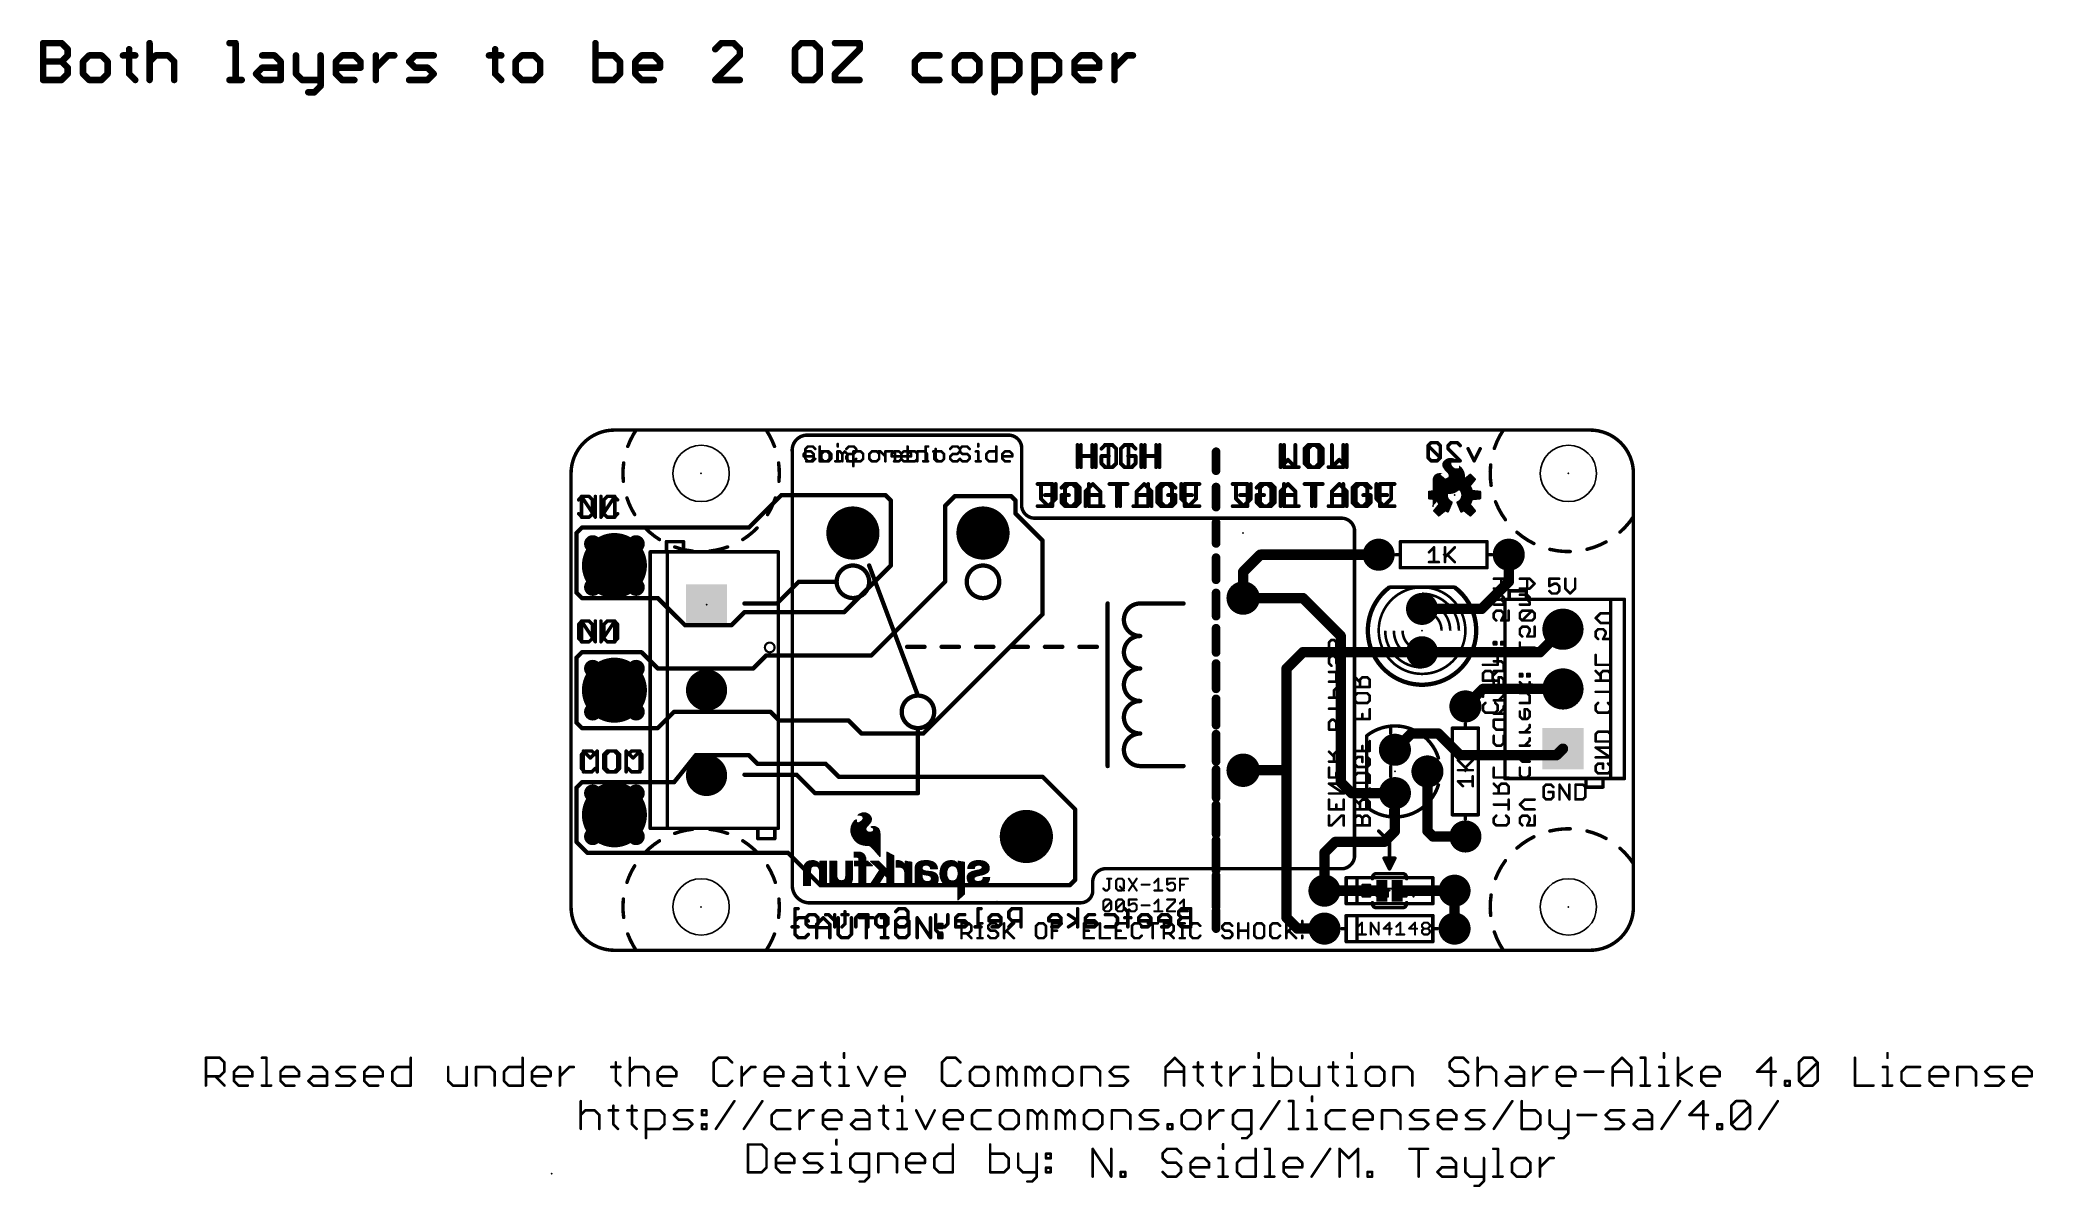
# Model space of a CAD drawing. Extents: x -31 to 86, y -14 to 53.
import ezdxf

# ---------------------------------------------------------------- set-up
doc = ezdxf.new("R2010")
doc.units = 0
for name, color, linetype in [('1', 12, 'CONTINUOUS'), ('16', 132, 'CONTINUOUS'), ('17', 110, 'CONTINUOUS'), ('18', 110, 'CONTINUOUS'), ('20', 53, 'CONTINUOUS'), ('21', 41, 'CONTINUOUS'), ('22', 40, 'CONTINUOUS'), ('23', 53, 'CONTINUOUS'), ('24', 53, 'CONTINUOUS'), ('51', 53, 'CONTINUOUS')]:
    doc.layers.add(name, color=color, linetype=linetype)

# ---------------------------------------------------------------- blocks, each defined once
blk = doc.blocks.new('ROUNDP')
at = {"const_width": 0.5}
blk.add_lwpolyline([(0, -0.25, 1), (0, 0.25, 1), (0, -0.25)], format="xyb", dxfattribs=at)
blk = doc.blocks.new('SQUAREP')
blk.add_solid([(-0.5, -0.5), (0.5, -0.5), (-0.5, 0.5), (0.5, 0.5)])
blk = doc.blocks.new('RECT')
blk.add_solid([(-0.5, -0.5), (0.5, -0.5), (-0.5, 0.5), (0.5, 0.5)])
blk = doc.blocks.new('ROUNDV')
at = {"const_width": 0.5}
blk.add_lwpolyline([(0, -0.25, 1), (0, 0.25, 1), (0, -0.25)], format="xyb", dxfattribs=at)

msp = doc.modelspace()

# ---------------------------------------------------------------- linework, layer by layer
at = {"layer": '1'}
for points, const_width in [([(10.414, 24.765), (12.319, 26.67)], 0.254), ([(12.319, 26.67), (18.415, 26.67)], 0.254), ([(18.415, 26.67), (18.7325, 26.3525)], 0.254), ([(18.7325, 26.3525), (18.7325, 22.5425)], 0.254), ([(21.9075, 26.035), (22.479, 26.6065)], 0.254), ([(21.9075, 21.59), (21.9075, 26.035)], 0.254), ([(22.479, 26.6065), (25.781, 26.6065)], 0.254), ([(25.781, 26.6065), (26.035, 26.3525)], 0.254), ([(26.035, 26.3525), (26.035, 25.5905)], 0.254), ([(26.035, 25.5905), (27.6225, 24.003)], 0.254), ([(0.3175, 24.4475), (0.635, 24.765)], 0.254), ([(0.3175, 20.955), (0.3175, 24.4475)], 0.254), ([(0.635, 24.765), (10.414, 24.765)], 0.254), ([(27.6225, 24.003), (27.6225, 19.685)], 0.254), ([(40.375, 23.1775), (39.37, 22.1725)], 0.6096), ([(47.3075, 23.1775), (40.375, 23.1775)], 0.6096), ([(54.9275, 21.59), (54.9275, 23.1775)], 0.6096), ([(18.7325, 22.5425), (16.002, 19.812)], 0.254), ([(39.37, 22.1725), (39.37, 20.6375)], 0.6096), ([(0.635, 20.6375), (0.3175, 20.955)], 0.254), ([(17.5895, 17.272), (21.9075, 21.59)], 0.254), ([(53.34, 20.0025), (54.9275, 21.59)], 0.6096), ([(5.08, 20.6375), (0.635, 20.6375)], 0.254), ([(6.6675, 19.05), (5.08, 20.6375)], 0.254), ([(10.16, 19.812), (9.398, 19.05)], 0.254), ([(16.002, 19.812), (10.16, 19.812)], 0.254), ([(49.8475, 20.0025), (53.34, 20.0025)], 0.6096), ([(9.398, 19.05), (6.6675, 19.05)], 0.254), ([(27.6225, 19.685), (20.6375, 12.7)], 0.254), ([(56.754, 17.4625), (58.1025, 18.811)], 0.6096), ([(0.3175, 17.145), (0.635, 17.4625)], 0.254), ([(0.635, 17.4625), (4.1275, 17.4625)], 0.254), ([(4.1275, 17.4625), (5.08, 16.51)], 0.254), ([(42.8625, 17.4625), (41.91, 16.51)], 0.6096), ([(49.8475, 17.4625), (42.8625, 17.4625)], 0.6096), ([(49.8475, 17.4625), (56.754, 17.4625)], 0.6096), ([(0.3175, 13.335), (0.3175, 17.145)], 0.254), ([(5.08, 16.51), (10.668, 16.51)], 0.254), ([(10.668, 16.51), (11.43, 17.272)], 0.254), ([(11.43, 17.272), (17.5895, 17.272)], 0.254), ([(41.91, 12.3825), (41.91, 16.51)], 0.6096), ([(53.411, 15.311), (52.3875, 14.2875)], 0.6096), ([(58.1025, 15.311), (53.411, 15.311)], 0.6096), ([(6.0325, 13.97), (5.08, 13.0175)], 0.254), ([(11.684, 13.97), (6.0325, 13.97)], 0.254), ([(12.192, 13.462), (11.684, 13.97)], 0.254), ([(0.635, 13.0175), (0.3175, 13.335)], 0.254), ([(5.08, 13.0175), (0.635, 13.0175)], 0.254), ([(16.256, 13.462), (12.192, 13.462)], 0.254), ([(17.018, 12.7), (16.256, 13.462)], 0.254), ([(48.26, 11.7475), (49.2125, 12.7)], 0.6096), ([(49.2125, 12.7), (50.8, 12.7)], 0.6096), ([(50.8, 12.7), (52.07, 11.43)], 0.6096), ([(20.6375, 12.7), (17.018, 12.7)], 0.254), ([(41.91, 10.5475), (41.91, 12.3825)], 0.6096), ([(52.07, 11.43), (57.7215, 11.43)], 0.6096), ([(57.7215, 11.43), (58.1025, 11.811)], 0.6096), ([(7.3025, 11.43), (6.0325, 9.8425)], 0.254), ([(10.414, 11.43), (7.3025, 11.43)], 0.254), ([(10.922, 10.922), (10.414, 11.43)], 0.254), ([(14.9225, 10.922), (10.922, 10.922)], 0.254), ([(15.6845, 10.16), (14.9225, 10.922)], 0.254), ([(39.37, 10.5475), (41.91, 10.5475)], 0.6096), ([(41.91, 1.905), (41.91, 10.5475)], 0.6096), ([(50.165, 10.4775), (50.165, 6.985)], 0.6096), ([(0.635, 9.8425), (0.3175, 9.525)], 0.254), ([(0.3175, 9.525), (0.3175, 6.35)], 0.254), ([(6.0325, 9.8425), (0.635, 9.8425)], 0.254), ([(27.6225, 10.16), (15.6845, 10.16)], 0.254), ([(29.5275, 8.255), (27.6225, 10.16)], 0.254), ([(48.26, 9.2075), (48.26, 6.985)], 0.6096), ([(29.5275, 4.1275), (29.5275, 8.255)], 0.254), ([(48.26, 6.985), (47.625, 6.35)], 0.6096), ([(50.165, 6.985), (50.4825, 6.6675)], 0.6096), ([(0.3175, 6.35), (0.9525, 5.715)], 0.254), ([(0.9525, 5.715), (12.7, 5.715)], 0.254), ([(12.7, 5.715), (14.605, 3.81)], 0.254), ([(44.7675, 6.35), (44.1325, 5.715)], 0.6096), ([(44.1325, 5.715), (44.1325, 3.4925)], 0.6096), ([(47.625, 6.35), (44.7675, 6.35)], 0.6096), ([(50.4825, 6.6675), (52.3875, 6.6675)], 0.6096), ([(14.605, 3.81), (29.21, 3.81)], 0.254), ([(29.21, 3.81), (29.5275, 4.1275)], 0.254), ([(42.545, 1.27), (41.91, 1.905)], 0.6096), ([(44.1325, 1.27), (42.545, 1.27)], 0.6096)]:
    msp.add_lwpolyline(points, dxfattribs=dict(at, const_width=const_width))
for points, const_width in [([(12.319, 26.7335, 1), (12.319, 26.6065)], 0.127), ([(12.3639, 26.6251, 1), (12.2741, 26.7149)], 0.127), ([(18.4599, 26.7149, 1), (18.3701, 26.6251)], 0.127), ([(18.415, 26.6065, 1), (18.415, 26.7335)], 0.127), ([(18.796, 26.3525, 1), (18.669, 26.3525)], 0.127), ([(18.6876, 26.3076, 1), (18.7774, 26.3974)], 0.127), ([(21.971, 26.035, 1), (21.844, 26.035)], 0.127), ([(21.8626, 26.0799, 1), (21.9524, 25.9901)], 0.127), ([(22.479, 26.67, 1), (22.479, 26.543)], 0.127), ([(22.5239, 26.5616, 1), (22.4341, 26.6514)], 0.127), ([(25.8259, 26.6514, 1), (25.7361, 26.5616)], 0.127), ([(25.781, 26.543, 1), (25.781, 26.67)], 0.127), ([(26.0985, 26.3525, 1), (25.9715, 26.3525)], 0.127), ([(26.0799, 25.6354, 1), (25.9901, 25.5456)], 0.127), ([(25.9901, 26.3076, 1), (26.0799, 26.3974)], 0.127), ([(0.381, 24.4475, 1), (0.254, 24.4475)], 0.127), ([(0.2726, 24.4924, 1), (0.3624, 24.4026)], 0.127), ([(0.635, 24.8285, 1), (0.635, 24.7015)], 0.127), ([(0.6799, 24.7201, 1), (0.5901, 24.8099)], 0.127), ([(10.3691, 24.8099, 1), (10.4589, 24.7201)], 0.127), ([(10.414, 24.7015, 1), (10.414, 24.8285)], 0.127), ([(25.9715, 25.5905, 1), (26.0985, 25.5905)], 0.127), ([(27.686, 24.003, 1), (27.559, 24.003)], 0.127), ([(27.5776, 23.9581, 1), (27.6674, 24.0479)], 0.127), ([(40.375, 23.3299, 1), (40.375, 23.0251)], 0.3048), ([(40.4828, 23.0697, 1), (40.2672, 23.2853)], 0.3048), ([(47.3075, 23.0251, 1), (47.3075, 23.3299)], 0.3048), ([(55.0799, 23.1775, 1), (54.7751, 23.1775)], 0.3048), ([(18.669, 22.5425, 1), (18.796, 22.5425)], 0.127), ([(18.7774, 22.4976, 1), (18.6876, 22.5874)], 0.127), ([(39.2622, 22.2803, 1), (39.4778, 22.0647)], 0.3048), ([(39.5224, 22.1725, 1), (39.2176, 22.1725)], 0.3048), ([(0.3624, 20.9999, 1), (0.2726, 20.9101)], 0.127), ([(0.254, 20.955, 1), (0.381, 20.955)], 0.127), ([(21.844, 21.59, 1), (21.971, 21.59)], 0.127), ([(21.9524, 21.5451, 1), (21.8626, 21.6349)], 0.127), ([(54.7751, 21.59, 1), (55.0799, 21.59)], 0.3048), ([(55.0353, 21.4822, 1), (54.8197, 21.6978)], 0.3048), ([(0.635, 20.701, 1), (0.635, 20.574)], 0.127), ([(0.5901, 20.5926, 1), (0.6799, 20.6824)], 0.127), ([(5.1249, 20.6824, 1), (5.0351, 20.5926)], 0.127), ([(5.08, 20.574, 1), (5.08, 20.701)], 0.127), ([(10.16, 19.8755, 1), (10.16, 19.7485)], 0.127), ([(10.2049, 19.7671, 1), (10.1151, 19.8569)], 0.127), ([(15.9571, 19.8569, 1), (16.0469, 19.7671)], 0.127), ([(16.002, 19.7485, 1), (16.002, 19.8755)], 0.127), ([(39.2176, 20.6375, 1), (39.5224, 20.6375)], 0.3048), ([(49.8475, 20.1549, 1), (49.8475, 19.8501)], 0.3048), ([(53.2322, 20.1103, 1), (53.4478, 19.8947)], 0.3048), ([(53.34, 19.8501, 1), (53.34, 20.1549)], 0.3048), ([(6.6675, 19.1135, 1), (6.6675, 18.9865)], 0.127), ([(6.6226, 19.0051, 1), (6.7124, 19.0949)], 0.127), ([(9.3531, 19.0949, 1), (9.4429, 19.0051)], 0.127), ([(9.398, 18.9865, 1), (9.398, 19.1135)], 0.127), ([(27.559, 19.685, 1), (27.686, 19.685)], 0.127), ([(27.6674, 19.6401, 1), (27.5776, 19.7299)], 0.127), ([(58.2103, 18.7032, 1), (57.9947, 18.9188)], 0.3048), ([(0.635, 17.526, 1), (0.635, 17.399)], 0.127), ([(0.6799, 17.4176, 1), (0.5901, 17.5074)], 0.127), ([(4.1724, 17.5074, 1), (4.0826, 17.4176)], 0.127), ([(4.1275, 17.399, 1), (4.1275, 17.526)], 0.127), ([(42.8625, 17.6149, 1), (42.8625, 17.3101)], 0.3048), ([(42.9703, 17.3547, 1), (42.7547, 17.5703)], 0.3048), ([(49.8475, 17.6149, 1), (49.8475, 17.3101)], 0.3048), ([(49.8475, 17.3101, 1), (49.8475, 17.6149)], 0.3048), ([(56.6462, 17.5703, 1), (56.8618, 17.3547)], 0.3048), ([(56.754, 17.3101, 1), (56.754, 17.6149)], 0.3048), ([(0.381, 17.145, 1), (0.254, 17.145)], 0.127), ([(0.2726, 17.1899, 1), (0.3624, 17.1001)], 0.127), ([(5.08, 16.5735, 1), (5.08, 16.4465)], 0.127), ([(5.0351, 16.4651, 1), (5.1249, 16.5549)], 0.127), ([(10.6231, 16.5549, 1), (10.7129, 16.4651)], 0.127), ([(10.668, 16.4465, 1), (10.668, 16.5735)], 0.127), ([(11.43, 17.3355, 1), (11.43, 17.2085)], 0.127), ([(11.4749, 17.2271, 1), (11.3851, 17.3169)], 0.127), ([(17.5446, 17.3169, 1), (17.6344, 17.2271)], 0.127), ([(17.5895, 17.2085, 1), (17.5895, 17.3355)], 0.127), ([(41.8022, 16.6178, 1), (42.0178, 16.4022)], 0.3048), ([(42.0624, 16.51, 1), (41.7576, 16.51)], 0.3048), ([(53.411, 15.4634, 1), (53.411, 15.1586)], 0.3048), ([(53.5188, 15.2032, 1), (53.3032, 15.4188)], 0.3048), ([(58.1025, 15.1586, 1), (58.1025, 15.4634)], 0.3048), ([(6.0325, 14.0335, 1), (6.0325, 13.9065)], 0.127), ([(6.0774, 13.9251, 1), (5.9876, 14.0149)], 0.127), ([(11.7289, 14.0149, 1), (11.6391, 13.9251)], 0.127), ([(11.684, 13.9065, 1), (11.684, 14.0335)], 0.127), ([(52.2797, 14.3953, 1), (52.4953, 14.1797)], 0.3048), ([(0.3624, 13.3799, 1), (0.2726, 13.2901)], 0.127), ([(0.254, 13.335, 1), (0.381, 13.335)], 0.127), ([(0.635, 13.081, 1), (0.635, 12.954)], 0.127), ([(0.5901, 12.9726, 1), (0.6799, 13.0624)], 0.127), ([(5.0351, 13.0624, 1), (5.1249, 12.9726)], 0.127), ([(5.08, 12.954, 1), (5.08, 13.081)], 0.127), ([(12.192, 13.5255, 1), (12.192, 13.3985)], 0.127), ([(12.1471, 13.4171, 1), (12.2369, 13.5069)], 0.127), ([(16.3009, 13.5069, 1), (16.2111, 13.4171)], 0.127), ([(16.256, 13.3985, 1), (16.256, 13.5255)], 0.127), ([(49.2125, 12.8524, 1), (49.2125, 12.5476)], 0.3048), ([(49.3203, 12.5922, 1), (49.1047, 12.8078)], 0.3048), ([(50.9078, 12.8078, 1), (50.6922, 12.5922)], 0.3048), ([(50.8, 12.5476, 1), (50.8, 12.8524)], 0.3048), ([(17.018, 12.7635, 1), (17.018, 12.6365)], 0.127), ([(16.9731, 12.6551, 1), (17.0629, 12.7449)], 0.127), ([(20.5926, 12.7449, 1), (20.6824, 12.6551)], 0.127), ([(20.6375, 12.6365, 1), (20.6375, 12.7635)], 0.127), ([(42.0624, 12.3825, 1), (41.7576, 12.3825)], 0.3048), ([(41.7576, 12.3825, 1), (42.0624, 12.3825)], 0.3048), ([(48.1522, 11.8553, 1), (48.3678, 11.6397)], 0.3048), ([(52.07, 11.5824, 1), (52.07, 11.2776)], 0.3048), ([(51.9622, 11.3222, 1), (52.1778, 11.5378)], 0.3048), ([(57.6137, 11.5378, 1), (57.8293, 11.3222)], 0.3048), ([(57.7215, 11.2776, 1), (57.7215, 11.5824)], 0.3048), ([(58.2103, 11.7032, 1), (57.9947, 11.9188)], 0.3048), ([(7.3025, 11.4935, 1), (7.3025, 11.3665)], 0.127), ([(7.3521, 11.3903, 1), (7.2529, 11.4697)], 0.127), ([(10.4589, 11.4749, 1), (10.3691, 11.3851)], 0.127), ([(10.414, 11.3665, 1), (10.414, 11.4935)], 0.127), ([(10.922, 10.9855, 1), (10.922, 10.8585)], 0.127), ([(10.8771, 10.8771, 1), (10.9669, 10.9669)], 0.127), ([(14.9674, 10.9669, 1), (14.8776, 10.8771)], 0.127), ([(14.9225, 10.8585, 1), (14.9225, 10.9855)], 0.127), ([(39.37, 10.6999, 1), (39.37, 10.3951)], 0.3048), ([(42.0624, 10.5475, 1), (41.7576, 10.5475)], 0.3048), ([(41.7576, 10.5475, 1), (42.0624, 10.5475)], 0.3048), ([(41.91, 10.3951, 1), (41.91, 10.6999)], 0.3048), ([(50.3174, 10.4775, 1), (50.0126, 10.4775)], 0.3048), ([(0.381, 9.525, 1), (0.254, 9.525)], 0.127), ([(0.2726, 9.5699, 1), (0.3624, 9.4801)], 0.127), ([(0.635, 9.906, 1), (0.635, 9.779)], 0.127), ([(0.6799, 9.7976, 1), (0.5901, 9.8874)], 0.127), ([(5.9829, 9.8822, 1), (6.0821, 9.8028)], 0.127), ([(6.0325, 9.779, 1), (6.0325, 9.906)], 0.127), ([(15.6845, 10.2235, 1), (15.6845, 10.0965)], 0.127), ([(15.6396, 10.1151, 1), (15.7294, 10.2049)], 0.127), ([(27.6674, 10.2049, 1), (27.5776, 10.1151)], 0.127), ([(27.6225, 10.0965, 1), (27.6225, 10.2235)], 0.127), ([(48.4124, 9.2075, 1), (48.1076, 9.2075)], 0.3048), ([(29.591, 8.255, 1), (29.464, 8.255)], 0.127), ([(29.4826, 8.2101, 1), (29.5724, 8.2999)], 0.127), ([(48.1076, 6.985, 1), (48.4124, 6.985)], 0.3048), ([(48.3678, 6.8772, 1), (48.1522, 7.0928)], 0.3048), ([(50.2728, 7.0928, 1), (50.0572, 6.8772)], 0.3048), ([(50.0126, 6.985, 1), (50.3174, 6.985)], 0.3048), ([(0.3624, 6.3949, 1), (0.2726, 6.3051)], 0.127), ([(0.254, 6.35, 1), (0.381, 6.35)], 0.127), ([(0.9525, 5.7785, 1), (0.9525, 5.6515)], 0.127), ([(12.7449, 5.7599, 1), (12.6551, 5.6701)], 0.127), ([(12.7, 5.6515, 1), (12.7, 5.7785)], 0.127), ([(44.0247, 5.8228, 1), (44.2403, 5.6072)], 0.3048), ([(44.2849, 5.715, 1), (43.9801, 5.715)], 0.3048), ([(44.7675, 6.5024, 1), (44.7675, 6.1976)], 0.3048), ([(44.8753, 6.2422, 1), (44.6597, 6.4578)], 0.3048), ([(47.5172, 6.4578, 1), (47.7328, 6.2422)], 0.3048), ([(47.625, 6.1976, 1), (47.625, 6.5024)], 0.3048), ([(50.4825, 6.8199, 1), (50.4825, 6.5151)], 0.3048), ([(50.3747, 6.5597, 1), (50.5903, 6.7753)], 0.3048), ([(52.3875, 6.5151, 1), (52.3875, 6.8199)], 0.3048), ([(0.9076, 5.6701, 1), (0.9974, 5.7599)], 0.127), ([(14.605, 3.8735, 1), (14.605, 3.7465)], 0.127), ([(14.5601, 3.7651, 1), (14.6499, 3.8549)], 0.127), ([(29.1651, 3.8549, 1), (29.2549, 3.7651)], 0.127), ([(29.21, 3.7465, 1), (29.21, 3.8735)], 0.127), ([(29.464, 4.1275, 1), (29.591, 4.1275)], 0.127), ([(29.5724, 4.0826, 1), (29.4826, 4.1724)], 0.127), ([(43.9801, 3.4925, 1), (44.2849, 3.4925)], 0.3048), ([(42.0178, 2.0128, 1), (41.8022, 1.7972)], 0.3048), ([(41.7576, 1.905, 1), (42.0624, 1.905)], 0.3048), ([(42.545, 1.4224, 1), (42.545, 1.1176)], 0.3048), ([(42.4372, 1.1622, 1), (42.6528, 1.3778)], 0.3048), ([(44.1325, 1.1176, 1), (44.1325, 1.4224)], 0.3048)]:
    msp.add_lwpolyline(points, format="xyb", dxfattribs=dict(at, const_width=const_width))
at = {"layer": '16'}
for points, const_width in [([(50.3814, 29.7443), (50.2035, 29.5664)], 0.2032), ([(50.2035, 29.5664), (50.2035, 28.8545)], 0.2032), ([(50.9153, 28.8545), (50.2035, 29.5664)], 0.2032), ([(50.7374, 29.7443), (50.3814, 29.7443)], 0.2032), ([(50.9153, 29.5664), (50.7374, 29.7443)], 0.2032), ([(50.9153, 28.8545), (50.9153, 29.5664)], 0.2032), ([(51.3729, 29.5664), (51.5508, 29.7443)], 0.2032), ([(51.3729, 29.3884), (51.3729, 29.5664)], 0.2032), ([(52.0847, 28.6766), (51.3729, 29.3884)], 0.2032), ([(51.5508, 29.7443), (51.9068, 29.7443)], 0.2032), ([(51.9068, 29.7443), (52.0847, 29.5664)], 0.2032), ([(52.8982, 28.6766), (52.5423, 29.3884)], 0.2032), ([(53.2541, 29.3884), (52.8982, 28.6766)], 0.2032), ([(50.2035, 28.8545), (50.3814, 28.6766)], 0.2032), ([(50.3814, 28.6766), (50.7374, 28.6766)], 0.2032), ([(50.7374, 28.6766), (50.9153, 28.8545)], 0.2032), ([(51.3729, 28.6766), (52.0847, 28.6766)], 0.2032), ([(10.414, 24.765), (12.319, 26.67)], 0.254), ([(12.319, 26.67), (18.415, 26.67)], 0.254), ([(18.415, 26.67), (18.7325, 26.3525)], 0.254), ([(18.7325, 26.3525), (18.7325, 22.5425)], 0.254), ([(21.9075, 26.035), (22.479, 26.6065)], 0.254), ([(21.9075, 21.59), (21.9075, 26.035)], 0.254), ([(22.479, 26.6065), (25.781, 26.6065)], 0.254), ([(25.781, 26.6065), (26.035, 26.3525)], 0.254), ([(26.035, 26.3525), (26.035, 25.5905)], 0.254), ([(26.035, 25.5905), (27.6225, 24.003)], 0.254), ([(0.3175, 24.4475), (0.635, 24.765)], 0.254), ([(0.3175, 20.955), (0.3175, 24.4475)], 0.254), ([(0.635, 24.765), (10.414, 24.765)], 0.254), ([(27.6225, 24.003), (27.6225, 19.685)], 0.254), ([(18.7325, 22.5425), (16.002, 19.812)], 0.254), ([(0.635, 20.6375), (0.3175, 20.955)], 0.254), ([(17.5895, 17.272), (21.9075, 21.59)], 0.254), ([(5.08, 20.6375), (0.635, 20.6375)], 0.254), ([(6.6675, 19.05), (5.08, 20.6375)], 0.254), ([(10.16, 19.812), (9.398, 19.05)], 0.254), ([(16.002, 19.812), (10.16, 19.812)], 0.254), ([(39.37, 20.6375), (42.8625, 20.6375)], 0.6096), ([(42.8625, 20.6375), (45.085, 18.415)], 0.6096), ([(9.398, 19.05), (6.6675, 19.05)], 0.254), ([(27.6225, 19.685), (20.6375, 12.7)], 0.254), ([(45.085, 9.8425), (45.085, 18.415)], 0.6096), ([(0.3175, 17.145), (0.635, 17.4625)], 0.254), ([(0.635, 17.4625), (4.1275, 17.4625)], 0.254), ([(4.1275, 17.4625), (5.08, 16.51)], 0.254), ([(0.3175, 13.335), (0.3175, 17.145)], 0.254), ([(5.08, 16.51), (10.668, 16.51)], 0.254), ([(10.668, 16.51), (11.43, 17.272)], 0.254), ([(11.43, 17.272), (17.5895, 17.272)], 0.254), ([(6.0325, 13.97), (5.08, 13.0175)], 0.254), ([(11.684, 13.97), (6.0325, 13.97)], 0.254), ([(12.192, 13.462), (11.684, 13.97)], 0.254), ([(0.635, 13.0175), (0.3175, 13.335)], 0.254), ([(5.08, 13.0175), (0.635, 13.0175)], 0.254), ([(16.256, 13.462), (12.192, 13.462)], 0.254), ([(17.018, 12.7), (16.256, 13.462)], 0.254), ([(20.6375, 12.7), (17.018, 12.7)], 0.254), ([(7.3025, 11.43), (6.0325, 9.8425)], 0.254), ([(10.414, 11.43), (7.3025, 11.43)], 0.254), ([(10.922, 10.922), (10.414, 11.43)], 0.254), ([(14.9225, 10.922), (10.922, 10.922)], 0.254), ([(15.6845, 10.16), (14.9225, 10.922)], 0.254), ([(0.635, 9.8425), (0.3175, 9.525)], 0.254), ([(0.3175, 9.525), (0.3175, 6.35)], 0.254), ([(6.0325, 9.8425), (0.635, 9.8425)], 0.254), ([(27.6225, 10.16), (15.6845, 10.16)], 0.254), ([(29.5275, 8.255), (27.6225, 10.16)], 0.254), ([(45.72, 9.2075), (45.085, 9.8425)], 0.6096), ([(48.26, 9.2075), (45.72, 9.2075)], 0.6096), ([(29.5275, 4.1275), (29.5275, 8.255)], 0.254), ([(0.3175, 6.35), (0.9525, 5.715)], 0.254), ([(0.9525, 5.715), (12.7, 5.715)], 0.254), ([(12.7, 5.715), (14.605, 3.81)], 0.254), ([(14.605, 3.81), (29.21, 3.81)], 0.254), ([(29.21, 3.81), (29.5275, 4.1275)], 0.254), ([(47.4925, 3.4925), (44.1325, 3.4925)], 0.6096), ([(48.3925, 3.4925), (51.7525, 3.4925)], 0.6096), ([(51.7525, 3.4925), (51.7525, 1.27)], 0.6096)]:
    msp.add_lwpolyline(points, dxfattribs=dict(at, const_width=const_width))
for points, const_width in [([(50.2543, 29.5664, 1), (50.1527, 29.5664)], 0.1016), ([(50.2394, 29.6023, 1), (50.1676, 29.5304)], 0.1016), ([(50.1676, 29.6023, 1), (50.2394, 29.5304)], 0.1016), ([(50.3814, 29.7951, 1), (50.3814, 29.6935)], 0.1016), ([(50.4174, 29.7084, 1), (50.3455, 29.7802)], 0.1016), ([(50.7733, 29.7802, 1), (50.7014, 29.7084)], 0.1016), ([(50.7374, 29.6935, 1), (50.7374, 29.7951)], 0.1016), ([(50.9661, 29.5664, 1), (50.8645, 29.5664)], 0.1016), ([(50.8794, 29.5304, 1), (50.9512, 29.6023)], 0.1016), ([(51.4237, 29.5664, 1), (51.3221, 29.5664)], 0.1016), ([(51.337, 29.6023, 1), (51.4088, 29.5304)], 0.1016), ([(51.4088, 29.4243, 1), (51.337, 29.3525)], 0.1016), ([(51.3221, 29.3884, 1), (51.4237, 29.3884)], 0.1016), ([(51.5508, 29.7951, 1), (51.5508, 29.6935)], 0.1016), ([(51.5868, 29.7084, 1), (51.5149, 29.7802)], 0.1016), ([(51.9427, 29.7802, 1), (51.8708, 29.7084)], 0.1016), ([(51.9068, 29.6935, 1), (51.9068, 29.7951)], 0.1016), ([(52.0488, 29.5304, 1), (52.1206, 29.6023)], 0.1016), ([(52.5877, 29.4111, 1), (52.4969, 29.3657)], 0.1016), ([(53.2995, 29.3657, 1), (53.2087, 29.4111)], 0.1016), ([(50.2394, 28.8905, 1), (50.1676, 28.8186)], 0.1016), ([(50.1527, 28.8545, 1), (50.2543, 28.8545)], 0.1016), ([(50.3814, 28.7274, 1), (50.3814, 28.6258)], 0.1016), ([(50.3455, 28.6407, 1), (50.4174, 28.7125)], 0.1016), ([(50.7014, 28.7125, 1), (50.7733, 28.6407)], 0.1016), ([(50.7374, 28.6258, 1), (50.7374, 28.7274)], 0.1016), ([(50.8645, 28.8545, 1), (50.9661, 28.8545)], 0.1016), ([(50.9512, 28.8186, 1), (50.8794, 28.8905)], 0.1016), ([(50.8794, 28.8186, 1), (50.9512, 28.8905)], 0.1016), ([(51.3729, 28.7274, 1), (51.3729, 28.6258)], 0.1016), ([(52.0488, 28.6407, 1), (52.1206, 28.7125)], 0.1016), ([(52.0847, 28.6258, 1), (52.0847, 28.7274)], 0.1016), ([(52.8528, 28.6993, 1), (52.9436, 28.6539)], 0.1016), ([(52.8528, 28.6539, 1), (52.9436, 28.6993)], 0.1016), ([(12.319, 26.7335, 1), (12.319, 26.6065)], 0.127), ([(12.3639, 26.6251, 1), (12.2741, 26.7149)], 0.127), ([(18.4599, 26.7149, 1), (18.3701, 26.6251)], 0.127), ([(18.415, 26.6065, 1), (18.415, 26.7335)], 0.127), ([(18.796, 26.3525, 1), (18.669, 26.3525)], 0.127), ([(18.6876, 26.3076, 1), (18.7774, 26.3974)], 0.127), ([(21.971, 26.035, 1), (21.844, 26.035)], 0.127), ([(21.8626, 26.0799, 1), (21.9524, 25.9901)], 0.127), ([(22.479, 26.67, 1), (22.479, 26.543)], 0.127), ([(22.5239, 26.5616, 1), (22.4341, 26.6514)], 0.127), ([(25.8259, 26.6514, 1), (25.7361, 26.5616)], 0.127), ([(25.781, 26.543, 1), (25.781, 26.67)], 0.127), ([(26.0985, 26.3525, 1), (25.9715, 26.3525)], 0.127), ([(26.0799, 25.6354, 1), (25.9901, 25.5456)], 0.127), ([(25.9901, 26.3076, 1), (26.0799, 26.3974)], 0.127), ([(0.381, 24.4475, 1), (0.254, 24.4475)], 0.127), ([(0.2726, 24.4924, 1), (0.3624, 24.4026)], 0.127), ([(0.635, 24.8285, 1), (0.635, 24.7015)], 0.127), ([(0.6799, 24.7201, 1), (0.5901, 24.8099)], 0.127), ([(10.3691, 24.8099, 1), (10.4589, 24.7201)], 0.127), ([(10.414, 24.7015, 1), (10.414, 24.8285)], 0.127), ([(25.9715, 25.5905, 1), (26.0985, 25.5905)], 0.127), ([(27.686, 24.003, 1), (27.559, 24.003)], 0.127), ([(27.5776, 23.9581, 1), (27.6674, 24.0479)], 0.127), ([(18.669, 22.5425, 1), (18.796, 22.5425)], 0.127), ([(18.7774, 22.4976, 1), (18.6876, 22.5874)], 0.127), ([(0.3624, 20.9999, 1), (0.2726, 20.9101)], 0.127), ([(0.254, 20.955, 1), (0.381, 20.955)], 0.127), ([(21.844, 21.59, 1), (21.971, 21.59)], 0.127), ([(21.9524, 21.5451, 1), (21.8626, 21.6349)], 0.127), ([(0.635, 20.701, 1), (0.635, 20.574)], 0.127), ([(0.5901, 20.5926, 1), (0.6799, 20.6824)], 0.127), ([(5.1249, 20.6824, 1), (5.0351, 20.5926)], 0.127), ([(5.08, 20.574, 1), (5.08, 20.701)], 0.127), ([(10.16, 19.8755, 1), (10.16, 19.7485)], 0.127), ([(10.2049, 19.7671, 1), (10.1151, 19.8569)], 0.127), ([(15.9571, 19.8569, 1), (16.0469, 19.7671)], 0.127), ([(16.002, 19.7485, 1), (16.002, 19.8755)], 0.127), ([(39.37, 20.7899, 1), (39.37, 20.4851)], 0.3048), ([(42.9703, 20.7453, 1), (42.7547, 20.5297)], 0.3048), ([(42.8625, 20.4851, 1), (42.8625, 20.7899)], 0.3048), ([(6.6675, 19.1135, 1), (6.6675, 18.9865)], 0.127), ([(6.6226, 19.0051, 1), (6.7124, 19.0949)], 0.127), ([(9.3531, 19.0949, 1), (9.4429, 19.0051)], 0.127), ([(9.398, 18.9865, 1), (9.398, 19.1135)], 0.127), ([(27.559, 19.685, 1), (27.686, 19.685)], 0.127), ([(27.6674, 19.6401, 1), (27.5776, 19.7299)], 0.127), ([(45.2374, 18.415, 1), (44.9326, 18.415)], 0.3048), ([(0.635, 17.526, 1), (0.635, 17.399)], 0.127), ([(0.6799, 17.4176, 1), (0.5901, 17.5074)], 0.127), ([(4.1724, 17.5074, 1), (4.0826, 17.4176)], 0.127), ([(4.1275, 17.399, 1), (4.1275, 17.526)], 0.127), ([(44.9772, 18.3072, 1), (45.1928, 18.5228)], 0.3048), ([(0.381, 17.145, 1), (0.254, 17.145)], 0.127), ([(0.2726, 17.1899, 1), (0.3624, 17.1001)], 0.127), ([(5.08, 16.5735, 1), (5.08, 16.4465)], 0.127), ([(5.0351, 16.4651, 1), (5.1249, 16.5549)], 0.127), ([(10.6231, 16.5549, 1), (10.7129, 16.4651)], 0.127), ([(10.668, 16.4465, 1), (10.668, 16.5735)], 0.127), ([(11.43, 17.3355, 1), (11.43, 17.2085)], 0.127), ([(11.4749, 17.2271, 1), (11.3851, 17.3169)], 0.127), ([(17.5446, 17.3169, 1), (17.6344, 17.2271)], 0.127), ([(17.5895, 17.2085, 1), (17.5895, 17.3355)], 0.127), ([(6.0325, 14.0335, 1), (6.0325, 13.9065)], 0.127), ([(6.0774, 13.9251, 1), (5.9876, 14.0149)], 0.127), ([(11.7289, 14.0149, 1), (11.6391, 13.9251)], 0.127), ([(11.684, 13.9065, 1), (11.684, 14.0335)], 0.127), ([(0.3624, 13.3799, 1), (0.2726, 13.2901)], 0.127), ([(0.254, 13.335, 1), (0.381, 13.335)], 0.127), ([(0.635, 13.081, 1), (0.635, 12.954)], 0.127), ([(0.5901, 12.9726, 1), (0.6799, 13.0624)], 0.127), ([(5.0351, 13.0624, 1), (5.1249, 12.9726)], 0.127), ([(5.08, 12.954, 1), (5.08, 13.081)], 0.127), ([(12.192, 13.5255, 1), (12.192, 13.3985)], 0.127), ([(12.1471, 13.4171, 1), (12.2369, 13.5069)], 0.127), ([(16.3009, 13.5069, 1), (16.2111, 13.4171)], 0.127), ([(16.256, 13.3985, 1), (16.256, 13.5255)], 0.127), ([(17.018, 12.7635, 1), (17.018, 12.6365)], 0.127), ([(16.9731, 12.6551, 1), (17.0629, 12.7449)], 0.127), ([(20.5926, 12.7449, 1), (20.6824, 12.6551)], 0.127), ([(20.6375, 12.6365, 1), (20.6375, 12.7635)], 0.127), ([(7.3025, 11.4935, 1), (7.3025, 11.3665)], 0.127), ([(7.3521, 11.3903, 1), (7.2529, 11.4697)], 0.127), ([(10.4589, 11.4749, 1), (10.3691, 11.3851)], 0.127), ([(10.414, 11.3665, 1), (10.414, 11.4935)], 0.127), ([(10.922, 10.9855, 1), (10.922, 10.8585)], 0.127), ([(10.8771, 10.8771, 1), (10.9669, 10.9669)], 0.127), ([(14.9674, 10.9669, 1), (14.8776, 10.8771)], 0.127), ([(14.9225, 10.8585, 1), (14.9225, 10.9855)], 0.127), ([(0.381, 9.525, 1), (0.254, 9.525)], 0.127), ([(0.2726, 9.5699, 1), (0.3624, 9.4801)], 0.127), ([(0.635, 9.906, 1), (0.635, 9.779)], 0.127), ([(0.6799, 9.7976, 1), (0.5901, 9.8874)], 0.127), ([(5.9829, 9.8822, 1), (6.0821, 9.8028)], 0.127), ([(6.0325, 9.779, 1), (6.0325, 9.906)], 0.127), ([(15.6845, 10.2235, 1), (15.6845, 10.0965)], 0.127), ([(15.6396, 10.1151, 1), (15.7294, 10.2049)], 0.127), ([(27.6674, 10.2049, 1), (27.5776, 10.1151)], 0.127), ([(27.6225, 10.0965, 1), (27.6225, 10.2235)], 0.127), ([(45.1928, 9.9503, 1), (44.9772, 9.7347)], 0.3048), ([(44.9326, 9.8425, 1), (45.2374, 9.8425)], 0.3048), ([(45.72, 9.3599, 1), (45.72, 9.0551)], 0.3048), ([(45.6122, 9.0997, 1), (45.8278, 9.3153)], 0.3048), ([(48.26, 9.0551, 1), (48.26, 9.3599)], 0.3048), ([(29.591, 8.255, 1), (29.464, 8.255)], 0.127), ([(29.4826, 8.2101, 1), (29.5724, 8.2999)], 0.127), ([(0.3624, 6.3949, 1), (0.2726, 6.3051)], 0.127), ([(0.254, 6.35, 1), (0.381, 6.35)], 0.127), ([(0.9525, 5.7785, 1), (0.9525, 5.6515)], 0.127), ([(12.7449, 5.7599, 1), (12.6551, 5.6701)], 0.127), ([(12.7, 5.6515, 1), (12.7, 5.7785)], 0.127), ([(0.9076, 5.6701, 1), (0.9974, 5.7599)], 0.127), ([(14.605, 3.8735, 1), (14.605, 3.7465)], 0.127), ([(14.5601, 3.7651, 1), (14.6499, 3.8549)], 0.127), ([(29.1651, 3.8549, 1), (29.2549, 3.7651)], 0.127), ([(29.21, 3.7465, 1), (29.21, 3.8735)], 0.127), ([(29.464, 4.1275, 1), (29.591, 4.1275)], 0.127), ([(29.5724, 4.0826, 1), (29.4826, 4.1724)], 0.127), ([(44.1325, 3.6449, 1), (44.1325, 3.3401)], 0.3048), ([(47.4925, 3.3401, 1), (47.4925, 3.6449)], 0.3048), ([(48.3925, 3.6449, 1), (48.3925, 3.3401)], 0.3048), ([(51.9049, 3.4925, 1), (51.6001, 3.4925)], 0.3048), ([(51.7525, 3.3401, 1), (51.7525, 3.6449)], 0.3048), ([(51.6001, 1.27, 1), (51.9049, 1.27)], 0.3048)]:
    msp.add_lwpolyline(points, format="xyb", dxfattribs=dict(at, const_width=const_width))
at = {"layer": '20'}
for points, const_width in [([(2.54, 30.48, 0.4142), (0, 27.94)], 0.2032), ([(2.54, 30.5308, 1), (2.54, 30.4292)], 0.1016), ([(2.54, 30.4292, 1), (2.54, 30.5308)], 0.1016), ([(62.23, 27.94, 0.4142), (59.69, 30.48)], 0.2032), ([(59.69, 30.5308, 1), (59.69, 30.4292)], 0.1016), ([(59.69, 30.4292, 1), (59.69, 30.5308)], 0.1016), ([(0.0508, 27.94, 1), (-0.0508, 27.94)], 0.1016), ([(62.2808, 27.94, 1), (62.1792, 27.94)], 0.1016), ([(-0.0508, 27.94, 1), (0.0508, 27.94)], 0.1016), ([(62.1792, 27.94, 1), (62.2808, 27.94)], 0.1016), ([(0, 2.54, 0.4142), (2.54, 0)], 0.2032), ([(0.0508, 2.54, 1), (-0.0508, 2.54)], 0.1016), ([(-0.0508, 2.54, 1), (0.0508, 2.54)], 0.1016), ([(59.69, 0, 0.4142), (62.23, 2.54)], 0.2032), ([(62.2808, 2.54, 1), (62.1792, 2.54)], 0.1016), ([(62.1792, 2.54, 1), (62.2808, 2.54)], 0.1016), ([(2.54, 0.0508, 1), (2.54, -0.0508)], 0.1016), ([(2.54, -0.0508, 1), (2.54, 0.0508)], 0.1016), ([(59.69, 0.0508, 1), (59.69, -0.0508)], 0.1016), ([(59.69, -0.0508, 1), (59.69, 0.0508)], 0.1016)]:
    msp.add_lwpolyline(points, format="xyb", dxfattribs=dict(at, const_width=const_width))
at = {"layer": '20', "const_width": 0.2032}
for points in [[(2.54, 30.48), (59.69, 30.48)], [(0, 27.94), (0, 2.54)], [(62.23, 27.94), (62.23, 2.54)], [(2.54, 0), (59.69, 0)]]:
    msp.add_lwpolyline(points, dxfattribs=at)
at = {"layer": '20'}
for centre in [(7.62, 27.94), (58.42, 27.94), (7.62, 2.54), (58.42, 2.54)]:
    msp.add_circle(centre, 1.651, dxfattribs=at)
at = {"layer": '21'}
for points, const_width in [([(3.81, 30.48, 0.0589), (3.323, 29.5221)], 0.2032), ([(3.8523, 30.4518, 1), (3.7677, 30.5082)], 0.1016), ([(11.917, 29.5221, 0.0589), (11.43, 30.48)], 0.2032), ([(11.4723, 30.5082, 1), (11.3877, 30.4518)], 0.1016), ([(54.61, 30.48, 0.0655), (54.0827, 29.4082)], 0.2032), ([(54.6523, 30.4518, 1), (54.5677, 30.5082)], 0.1016), ([(3.2753, 29.5397, 1), (3.3706, 29.5046)], 0.1016), ([(11.8694, 29.5046, 1), (11.9647, 29.5397)], 0.1016), ([(13.87, 30.1825, 0.4663), (12.96, 29.1825)], 0.2032), ([(13.0108, 29.1825, 1), (12.9092, 29.1825)], 0.1016), ([(12.9097, 29.1757, 1), (13.0103, 29.1893)], 0.1016), ([(13.7668, 29.3715, 1), (13.6906, 29.3715)], 0.0762), ([(13.7018, 29.3984, 1), (13.7556, 29.3445)], 0.0762), ([(13.87, 30.2333, 1), (13.87, 30.1317)], 0.1016), ([(13.8728, 29.5536, 1), (13.8728, 29.4774)], 0.0762), ([(13.8997, 29.4886, 1), (13.8458, 29.5425)], 0.0762), ([(13.868, 30.1317, 1), (13.872, 30.2333)], 0.1016), ([(14.1878, 29.5425, 1), (14.1339, 29.4886)], 0.0762), ([(14.1609, 29.4774, 1), (14.1609, 29.5536)], 0.0762), ([(14.278, 29.3445, 1), (14.3319, 29.3984)], 0.0762), ([(14.8083, 29.2655, 1), (14.8083, 29.1893)], 0.0762), ([(14.8352, 29.2005, 1), (14.7813, 29.2544)], 0.0762), ([(15.1233, 29.2544, 1), (15.0694, 29.2005)], 0.0762), ([(15.0964, 29.1893, 1), (15.0964, 29.2655)], 0.0762), ([(15.6378, 29.2274, 1), (15.5616, 29.2274)], 0.0762), ([(15.5997, 29.2655, 1), (15.5997, 29.1893)], 0.0762), ([(15.7707, 29.2544, 1), (15.7169, 29.2005)], 0.0762), ([(15.7438, 29.1893, 1), (15.7438, 29.2655)], 0.0762), ([(16.0588, 29.2544, 1), (16.005, 29.2005)], 0.0762), ([(16.0588, 29.2005, 1), (16.005, 29.2544)], 0.0762), ([(16.5734, 29.2274, 1), (16.4972, 29.2274)], 0.0762), ([(16.5353, 29.2655, 1), (16.5353, 29.1893)], 0.0762), ([(16.9944, 29.2544, 1), (16.9405, 29.2005)], 0.0762), ([(16.9674, 29.1893, 1), (16.9674, 29.2655)], 0.0762), ([(17.6148, 29.2655, 1), (17.6148, 29.1893)], 0.0762), ([(17.6418, 29.2005, 1), (17.5879, 29.2544)], 0.0762), ([(17.9299, 29.2544, 1), (17.876, 29.2005)], 0.0762), ([(17.9029, 29.1893, 1), (17.9029, 29.2655)], 0.0762), ([(18.4444, 29.2274, 1), (18.3682, 29.2274)], 0.0762), ([(18.4063, 29.2655, 1), (18.4063, 29.1893)], 0.0762), ([(18.8654, 29.2544, 1), (18.8115, 29.2005)], 0.0762), ([(18.8385, 29.1893, 1), (18.8385, 29.2655)], 0.0762), ([(19.4859, 29.2655, 1), (19.4859, 29.1893)], 0.0762), ([(19.5128, 29.2005, 1), (19.4589, 29.2544)], 0.0762), ([(19.8009, 29.2544, 1), (19.747, 29.2005)], 0.0762), ([(19.774, 29.1893, 1), (19.774, 29.2655)], 0.0762), ([(20.3154, 29.2274, 1), (20.2392, 29.2274)], 0.0762), ([(20.2773, 29.2655, 1), (20.2773, 29.1893)], 0.0762), ([(20.7364, 29.2544, 1), (20.6826, 29.2005)], 0.0762), ([(20.7095, 29.1893, 1), (20.7095, 29.2655)], 0.0762), ([(21.2128, 29.2655, 1), (21.2128, 29.1893)], 0.0762), ([(21.395, 29.3715, 1), (21.3188, 29.3715)], 0.0762), ([(21.501, 29.1893, 1), (21.501, 29.2655)], 0.0762), ([(22.8101, 29.3715, 1), (22.7339, 29.3715)], 0.0762), ([(22.7451, 29.3984, 1), (22.799, 29.3445)], 0.0762), ([(22.799, 29.2544, 1), (22.7451, 29.2005)], 0.0762), ([(22.7339, 29.2274, 1), (22.8101, 29.2274)], 0.0762), ([(22.9161, 29.5536, 1), (22.9161, 29.4774)], 0.0762), ([(22.943, 29.4886, 1), (22.8892, 29.5425)], 0.0762), ([(23.2312, 29.5425, 1), (23.1773, 29.4886)], 0.0762), ([(23.2042, 29.4774, 1), (23.2042, 29.5536)], 0.0762), ([(23.3213, 29.3445, 1), (23.3752, 29.3984)], 0.0762), ([(23.7076, 29.2655, 1), (23.7076, 29.1893)], 0.0762), ([(23.8897, 29.6596, 1), (23.8135, 29.6596)], 0.0762), ([(23.8135, 29.5155, 1), (23.8897, 29.5155)], 0.0762), ([(23.8897, 29.2274, 1), (23.8135, 29.2274)], 0.0762), ([(23.8516, 29.1893, 1), (23.8516, 29.2655)], 0.0762), ([(24.4753, 29.2655, 1), (24.4753, 29.1893)], 0.0762), ([(24.5022, 29.2005, 1), (24.4484, 29.2544)], 0.0762), ([(24.9456, 29.5155, 1), (24.8694, 29.5155)], 0.0762), ([(24.9075, 29.1893, 1), (24.9075, 29.2655)], 0.0762), ([(25.4108, 29.2655, 1), (25.4108, 29.1893)], 0.0762), ([(25.4378, 29.2005, 1), (25.3839, 29.2544)], 0.0762), ([(26.395, 29.4825, 0.3802), (25.645, 30.1825)], 0.2032), ([(25.6462, 30.2333, 1), (25.6438, 30.1317)], 0.1016), ([(25.645, 30.1317, 1), (25.645, 30.2333)], 0.1016), ([(25.7259, 29.2544, 1), (25.672, 29.2005)], 0.0762), ([(25.6989, 29.1893, 1), (25.6989, 29.2655)], 0.0762), ([(26.4458, 29.4825, 1), (26.3442, 29.4825)], 0.1016), ([(26.3444, 29.4778, 1), (26.4456, 29.4872)], 0.1016), ([(29.9203, 29.6048, 1), (29.806, 29.6048)], 0.1143), ([(30.7846, 29.6048, 1), (30.6703, 29.6048)], 0.1143), ([(31.2664, 29.662, 1), (31.2664, 29.5477)], 0.1143), ([(31.5396, 29.6048, 1), (31.4253, 29.6048)], 0.1143), ([(31.6986, 29.5477, 1), (31.6986, 29.662)], 0.1143), ([(32.2591, 29.3887, 1), (32.1448, 29.3887)], 0.1143), ([(32.1615, 29.4291, 1), (32.2423, 29.3483)], 0.1143), ([(32.418, 29.662, 1), (32.418, 29.5477)], 0.1143), ([(32.4584, 29.5644, 1), (32.3776, 29.6452)], 0.1143), ([(32.8906, 29.6452, 1), (32.8098, 29.5644)], 0.1143), ([(32.8502, 29.5477, 1), (32.8502, 29.662)], 0.1143), ([(33.0258, 29.3483, 1), (33.1067, 29.4291)], 0.1143), ([(33.6623, 29.6048, 1), (33.548, 29.6048)], 0.1143), ([(34.5267, 29.6048, 1), (34.4124, 29.6048)], 0.1143), ([(37.9095, 29.21, 1), (37.6555, 29.21)], 0.254), ([(41.818, 29.6048, 1), (41.7037, 29.6048)], 0.1143), ([(43.2213, 29.3887, 1), (43.107, 29.3887)], 0.1143), ([(43.1237, 29.4291, 1), (43.2046, 29.3483)], 0.1143), ([(43.3802, 29.662, 1), (43.3802, 29.5477)], 0.1143), ([(43.4207, 29.5644, 1), (43.3398, 29.6452)], 0.1143), ([(43.8528, 29.6452, 1), (43.772, 29.5644)], 0.1143), ([(43.8124, 29.5477, 1), (43.8124, 29.662)], 0.1143), ([(44.0856, 29.3887, 1), (43.9713, 29.3887)], 0.1143), ([(43.9881, 29.3483, 1), (44.0689, 29.4291)], 0.1143), ([(44.6246, 29.6048, 1), (44.5103, 29.6048)], 0.1143), ([(45.4889, 29.6048, 1), (45.3746, 29.6048)], 0.1143), ([(54.0346, 29.4245, 1), (54.1308, 29.3919)], 0.1016), ([(3.0822, 28.5536, 0.0589), (3.0642, 27.4792)], 0.2032), ([(3.1326, 28.5468, 1), (3.0319, 28.5604)], 0.1016), ([(12.2081, 28.5604, 1), (12.1074, 28.5468)], 0.1016), ([(12.1758, 27.4792, 0.0589), (12.1578, 28.5536)], 0.2032), ([(13.7556, 28.8222, 1), (13.7018, 28.7683)], 0.0762), ([(13.6906, 28.7953, 1), (13.7668, 28.7953)], 0.0762), ([(13.8728, 28.6893, 1), (13.8728, 28.6131)], 0.0762), ([(13.8458, 28.6243, 1), (13.8997, 28.6781)], 0.0762), ([(14.1339, 28.6781, 1), (14.1878, 28.6243)], 0.0762), ([(14.1609, 28.6131, 1), (14.1609, 28.6893)], 0.0762), ([(14.3319, 28.7683, 1), (14.278, 28.8222)], 0.0762), ([(14.7023, 29.0834, 1), (14.6261, 29.0834)], 0.0762), ([(14.6373, 29.1103, 1), (14.6912, 29.0564)], 0.0762), ([(14.6912, 28.8222, 1), (14.6373, 28.7683)], 0.0762), ([(14.6261, 28.7953, 1), (14.7023, 28.7953)], 0.0762), ([(14.8083, 28.6893, 1), (14.8083, 28.6131)], 0.0762), ([(14.7813, 28.6243, 1), (14.8352, 28.6781)], 0.0762), ([(15.0694, 28.6781, 1), (15.1233, 28.6243)], 0.0762), ([(15.0964, 28.6131, 1), (15.0964, 28.6893)], 0.0762), ([(15.2785, 29.0834, 1), (15.2023, 29.0834)], 0.0762), ([(15.2023, 28.7953, 1), (15.2785, 28.7953)], 0.0762), ([(15.2135, 29.0564, 1), (15.2674, 29.1103)], 0.0762), ([(15.2674, 28.7683, 1), (15.2135, 28.8222)], 0.0762), ([(15.5616, 28.6512, 1), (15.6378, 28.6512)], 0.0762), ([(15.8609, 29.1103, 1), (15.9148, 29.0564)], 0.0762), ([(15.926, 29.0834, 1), (15.8498, 29.0834)], 0.0762), ([(15.8498, 28.6512, 1), (15.926, 28.6512)], 0.0762), ([(15.8609, 29.0564, 1), (15.9148, 29.1103)], 0.0762), ([(16.2141, 29.0834, 1), (16.1379, 29.0834)], 0.0762), ([(16.1379, 28.6512, 1), (16.2141, 28.6512)], 0.0762), ([(16.149, 29.0564, 1), (16.2029, 29.1103)], 0.0762), ([(16.5353, 28.6893, 1), (16.5353, 28.6131)], 0.0762), ([(16.4972, 28.3631, 1), (16.5734, 28.3631)], 0.0762), ([(16.9405, 28.6781, 1), (16.9944, 28.6243)], 0.0762), ([(16.9674, 28.6131, 1), (16.9674, 28.6893)], 0.0762), ([(17.1496, 29.0834, 1), (17.0734, 29.0834)], 0.0762), ([(17.0734, 28.7953, 1), (17.1496, 28.7953)], 0.0762), ([(17.0845, 29.0564, 1), (17.1384, 29.1103)], 0.0762), ([(17.1384, 28.7683, 1), (17.0845, 28.8222)], 0.0762), ([(17.4438, 29.1103, 1), (17.4977, 29.0564)], 0.0762), ([(17.4977, 28.8222, 1), (17.4438, 28.7683)], 0.0762), ([(17.5089, 29.0834, 1), (17.4327, 29.0834)], 0.0762), ([(17.4327, 28.7953, 1), (17.5089, 28.7953)], 0.0762), ([(17.6148, 28.6893, 1), (17.6148, 28.6131)], 0.0762), ([(17.5879, 28.6243, 1), (17.6418, 28.6781)], 0.0762), ([(17.876, 28.6781, 1), (17.9299, 28.6243)], 0.0762), ([(17.9029, 28.6131, 1), (17.9029, 28.6893)], 0.0762), ([(18.0851, 29.0834, 1), (18.0089, 29.0834)], 0.0762), ([(18.0089, 28.7953, 1), (18.0851, 28.7953)], 0.0762), ([(18.0201, 29.0564, 1), (18.0739, 29.1103)], 0.0762), ([(18.0739, 28.7683, 1), (18.0201, 28.8222)], 0.0762), ([(18.3682, 28.6512, 1), (18.4444, 28.6512)], 0.0762), ([(19.0206, 29.0834, 1), (18.9444, 29.0834)], 0.0762), ([(18.9444, 28.6512, 1), (19.0206, 28.6512)], 0.0762), ([(18.9556, 29.0564, 1), (19.0095, 29.1103)], 0.0762), ([(19.3799, 29.0834, 1), (19.3037, 29.0834)], 0.0762), ([(19.3149, 29.1103, 1), (19.3688, 29.0564)], 0.0762), ([(19.3418, 28.9774, 1), (19.3418, 28.9012)], 0.0762), ([(19.3688, 28.8222, 1), (19.3149, 28.7683)], 0.0762), ([(19.3037, 28.7953, 1), (19.3799, 28.7953)], 0.0762), ([(19.4859, 28.6893, 1), (19.4859, 28.6131)], 0.0762), ([(19.4589, 28.6243, 1), (19.5128, 28.6781)], 0.0762), ([(19.774, 28.6131, 1), (19.774, 28.6893)], 0.0762), ([(19.9561, 29.0834, 1), (19.8799, 29.0834)], 0.0762), ([(19.8799, 28.9393, 1), (19.9561, 28.9393)], 0.0762), ([(19.8911, 29.0564, 1), (19.945, 29.1103)], 0.0762), ([(19.918, 28.9012, 1), (19.918, 28.9774)], 0.0762), ([(20.2392, 28.6512, 1), (20.3154, 28.6512)], 0.0762), ([(20.8917, 29.0834, 1), (20.8155, 29.0834)], 0.0762), ([(20.8155, 28.6512, 1), (20.8917, 28.6512)], 0.0762), ([(20.8266, 29.0564, 1), (20.8805, 29.1103)], 0.0762), ([(21.3838, 28.8222, 1), (21.33, 28.7683)], 0.0762), ([(21.3188, 28.7953, 1), (21.395, 28.7953)], 0.0762), ([(21.474, 28.6243, 1), (21.5279, 28.6781)], 0.0762), ([(22.799, 28.8222, 1), (22.7451, 28.7683)], 0.0762), ([(22.9161, 29.1215, 1), (22.9161, 29.0453)], 0.0762), ([(22.9161, 28.6893, 1), (22.9161, 28.6131)], 0.0762), ([(22.8892, 29.0564, 1), (22.943, 29.1103)], 0.0762), ([(22.8892, 28.6243, 1), (22.943, 28.6781)], 0.0762), ([(23.2312, 29.1103, 1), (23.1773, 29.0564)], 0.0762), ([(23.1773, 28.6781, 1), (23.2312, 28.6243)], 0.0762), ([(23.2042, 29.0453, 1), (23.2042, 29.1215)], 0.0762), ([(23.2042, 28.6131, 1), (23.2042, 28.6893)], 0.0762), ([(23.3864, 28.9393, 1), (23.3102, 28.9393)], 0.0762), ([(23.3102, 28.7953, 1), (23.3864, 28.7953)], 0.0762), ([(23.3213, 28.9124, 1), (23.3752, 28.9663)], 0.0762), ([(23.3752, 28.7683, 1), (23.3213, 28.8222)], 0.0762), ([(23.7076, 28.6893, 1), (23.7076, 28.6131)], 0.0762), ([(23.8135, 28.6512, 1), (23.8897, 28.6512)], 0.0762), ([(23.9957, 28.6131, 1), (23.9957, 28.6893)], 0.0762), ([(24.3693, 29.0834, 1), (24.2931, 29.0834)], 0.0762), ([(24.3043, 29.1103, 1), (24.3582, 29.0564)], 0.0762), ([(24.3582, 28.8222, 1), (24.3043, 28.7683)], 0.0762), ([(24.2931, 28.7953, 1), (24.3693, 28.7953)], 0.0762), ([(24.4753, 28.6893, 1), (24.4753, 28.6131)], 0.0762), ([(24.4484, 28.6243, 1), (24.5022, 28.6781)], 0.0762), ([(24.8694, 28.6512, 1), (24.9456, 28.6512)], 0.0762), ([(24.9075, 28.6131, 1), (24.9075, 28.6893)], 0.0762), ([(25.2398, 29.1103, 1), (25.2937, 29.0564)], 0.0762), ([(25.2937, 28.8222, 1), (25.2398, 28.7683)], 0.0762), ([(25.3049, 29.0834, 1), (25.2287, 29.0834)], 0.0762), ([(25.2668, 28.9774, 1), (25.2668, 28.9012)], 0.0762), ([(25.2287, 28.7953, 1), (25.3049, 28.7953)], 0.0762), ([(25.4108, 28.6893, 1), (25.4108, 28.6131)], 0.0762), ([(25.3839, 28.6243, 1), (25.4378, 28.6781)], 0.0762), ([(25.6989, 28.6131, 1), (25.6989, 28.6893)], 0.0762), ([(25.8811, 29.0834, 1), (25.8049, 29.0834)], 0.0762), ([(25.8049, 28.9393, 1), (25.8811, 28.9393)], 0.0762), ([(25.816, 29.0564, 1), (25.8699, 29.1103)], 0.0762), ([(25.843, 28.9012, 1), (25.843, 28.9774)], 0.0762), ([(29.8631, 29.0137, 1), (29.8631, 28.8994)], 0.1143), ([(29.806, 28.3083, 1), (29.9203, 28.3083)], 0.1143), ([(30.6703, 28.3083, 1), (30.7846, 28.3083)], 0.1143), ([(30.7275, 28.8994, 1), (30.7275, 29.0137)], 0.1143), ([(31.2664, 28.3655, 1), (31.2664, 28.2512)], 0.1143), ([(31.4253, 28.3083, 1), (31.5396, 28.3083)], 0.1143), ([(31.6986, 28.2512, 1), (31.6986, 28.3655)], 0.1143), ([(32.2423, 28.5648, 1), (32.1615, 28.484)], 0.1143), ([(32.1448, 28.5244, 1), (32.2591, 28.5244)], 0.1143), ([(32.418, 28.3655, 1), (32.418, 28.2512)], 0.1143), ([(32.3776, 28.2679, 1), (32.4584, 28.3487)], 0.1143), ([(32.6341, 29.0137, 1), (32.6341, 28.8994)], 0.1143), ([(32.8098, 28.3487, 1), (32.8906, 28.2679)], 0.1143), ([(32.8502, 28.2512, 1), (32.8502, 28.3655)], 0.1143), ([(33.1234, 28.9566, 1), (33.0091, 28.9566)], 0.1143), ([(33.0091, 28.5244, 1), (33.1234, 28.5244)], 0.1143), ([(33.1067, 28.484, 1), (33.0258, 28.5648)], 0.1143), ([(33.0663, 28.8994, 1), (33.0663, 29.0137)], 0.1143), ([(33.6052, 29.0137, 1), (33.6052, 28.8994)], 0.1143), ([(33.548, 28.3083, 1), (33.6623, 28.3083)], 0.1143), ([(34.4124, 28.3083, 1), (34.5267, 28.3083)], 0.1143), ([(34.4695, 28.8994, 1), (34.4695, 29.0137)], 0.1143), ([(37.6555, 28.0963, 1), (37.9095, 28.0963)], 0.254), ([(41.7037, 28.3083, 1), (41.818, 28.3083)], 0.1143), ([(41.7609, 28.3655, 1), (41.7609, 28.2512)], 0.1143), ([(42.6252, 28.2512, 1), (42.6252, 28.3655)], 0.1143), ([(43.2046, 28.5648, 1), (43.1237, 28.484)], 0.1143), ([(43.107, 28.5244, 1), (43.2213, 28.5244)], 0.1143), ([(43.3802, 28.3655, 1), (43.3802, 28.2512)], 0.1143), ([(43.3398, 28.2679, 1), (43.4207, 28.3487)], 0.1143), ([(43.772, 28.3487, 1), (43.8528, 28.2679)], 0.1143), ([(43.8124, 28.2512, 1), (43.8124, 28.3655)], 0.1143), ([(43.9713, 28.5244, 1), (44.0856, 28.5244)], 0.1143), ([(44.0689, 28.484, 1), (43.9881, 28.5648)], 0.1143), ([(44.527, 28.3487, 1), (44.6078, 28.2679)], 0.1143), ([(44.5103, 28.3083, 1), (44.6246, 28.3083)], 0.1143), ([(45.04, 28.7809, 1), (44.9592, 28.7001)], 0.1143), ([(45.04, 28.7001, 1), (44.9592, 28.7809)], 0.1143), ([(45.3746, 28.3083, 1), (45.4889, 28.3083)], 0.1143), ([(45.3914, 28.2679, 1), (45.4722, 28.3487)], 0.1143), ([(51.0479, 28.4463, 1), (51.0353, 28.4446)], 0.0127), ([(51.0353, 28.4462, 1), (51.0479, 28.4447)], 0.0127), ([(51.0419, 28.4544, 1), (51.0419, 28.4416)], 0.0127), ([(51.0447, 28.429, 1), (51.0447, 28.4163)], 0.0127), ([(51.0449, 28.4798, 1), (51.0449, 28.4671)], 0.0127), ([(51.0478, 28.5052, 1), (51.0478, 28.4925)], 0.0127), ([(51.0481, 28.4036, 1), (51.0481, 28.3909)], 0.0127), ([(51.0443, 28.5214, 1), (51.0562, 28.5168)], 0.0127), ([(51.0565, 28.5184, 1), (51.0439, 28.5199)], 0.0127), ([(51.0574, 28.3743, 1), (51.0457, 28.3695)], 0.0127), ([(51.0516, 28.3782, 1), (51.0516, 28.3654)], 0.0127), ([(51.0452, 28.3711, 1), (51.0578, 28.3728)], 0.0127), ([(51.0522, 28.5306, 1), (51.0522, 28.5178)], 0.0127), ([(51.0619, 28.3528, 1), (51.0619, 28.3401)], 0.0127), ([(51.062, 28.556, 1), (51.062, 28.5433)], 0.0127), ([(51.0718, 28.5814, 1), (51.0718, 28.5687)], 0.0127), ([(51.0723, 28.3274, 1), (51.0723, 28.3147)], 0.0127), ([(51.0718, 28.592, 1), (51.0821, 28.5846)], 0.0127), ([(51.0829, 28.586, 1), (51.071, 28.5906)], 0.0127), ([(51.0848, 28.3068, 1), (51.0742, 28.2996)], 0.0127), ([(51.0736, 28.3008, 1), (51.0854, 28.3056)], 0.0127), ([(51.0846, 28.302, 1), (51.0846, 28.2892)], 0.0127), ([(51.0856, 28.6068, 1), (51.0856, 28.594)], 0.0127), ([(51.1018, 28.2766, 1), (51.1018, 28.2639)], 0.0127), ([(51.1037, 28.6322, 1), (51.1037, 28.6195)], 0.0127), ([(51.1189, 28.2512, 1), (51.1189, 28.2385)], 0.0127), ([(51.1157, 28.6533, 1), (51.1245, 28.6441)], 0.0127), ([(51.1253, 28.645, 1), (51.1149, 28.6524)], 0.0127), ([(51.1227, 28.6576, 1), (51.1227, 28.6449)], 0.0127), ([(51.136, 28.2258, 1), (51.136, 28.213)], 0.0127), ([(51.1496, 28.683, 1), (51.1496, 28.6702)], 0.0127), ([(51.1532, 28.2004, 1), (51.1532, 28.1877)], 0.0127), ([(51.1703, 28.175, 1), (51.1703, 28.1623)], 0.0127), ([(51.1764, 28.7084, 1), (51.1764, 28.6957)], 0.0127), ([(51.1874, 28.1496, 1), (51.1874, 28.1368)], 0.0127), ([(51.186, 28.7197, 1), (51.1934, 28.7094)], 0.0127), ([(51.1941, 28.7099, 1), (51.1853, 28.7192)], 0.0127), ([(51.2027, 28.1317, 1), (51.1935, 28.123)], 0.0127), ([(51.1929, 28.1238, 1), (51.2034, 28.1309)], 0.0127), ([(51.2071, 28.1242, 1), (51.2071, 28.1115)], 0.0127), ([(51.2075, 28.7338, 1), (51.2075, 28.7211)], 0.0127), ([(51.2311, 28.0988, 1), (51.2311, 28.0861)], 0.0127), ([(51.2427, 28.7592, 1), (51.2427, 28.7464)], 0.0127), ([(51.255, 28.0734, 1), (51.255, 28.0606)], 0.0127), ([(51.2646, 28.7763, 1), (51.2702, 28.7649)], 0.0127), ([(51.2711, 28.7654, 1), (51.2637, 28.7758)], 0.0127), ([(51.2789, 28.048, 1), (51.2789, 28.0353)], 0.0127), ([(51.2827, 28.7846, 1), (51.2827, 28.7719)], 0.0127), ([(51.3029, 28.0226, 1), (51.3029, 28.0099)], 0.0127), ([(51.3337, 28.81, 1), (51.3337, 28.7973)], 0.0127), ([(51.3437, 28.8155, 1), (51.3471, 28.8033)], 0.0127), ([(51.3482, 28.8037, 1), (51.3426, 28.8151)], 0.0127), ([(51.4165, 28.8354, 1), (51.4165, 28.8226)], 0.0127), ([(51.4289, 28.8389, 1), (51.4299, 28.8262)], 0.0127), ([(51.4311, 28.8265, 1), (51.4277, 28.8387)], 0.0127), ([(51.5169, 28.8455, 1), (51.5157, 28.8329)], 0.0127), ([(51.5168, 28.8329, 1), (51.5158, 28.8455)], 0.0127), ([(51.5365, 28.5013, 1), (51.5492, 28.5008)], 0.0127), ([(51.5491, 28.5023, 1), (51.5367, 28.4998)], 0.0127), ([(51.5506, 28.5341, 1), (51.538, 28.5347)], 0.0127), ([(51.5382, 28.5362, 1), (51.5504, 28.5326)], 0.0127), ([(51.5553, 28.4707, 1), (51.5435, 28.4659)], 0.0127), ([(51.5432, 28.4671, 1), (51.5556, 28.4695)], 0.0127), ([(51.5433, 28.4925, 1), (51.5433, 28.5052)], 0.0127), ([(51.5439, 28.5178, 1), (51.5439, 28.5306)], 0.0127), ([(51.5484, 28.4671, 1), (51.5484, 28.4798)], 0.0127), ([(51.5489, 28.5433, 1), (51.5489, 28.556)], 0.0127), ([(51.5555, 28.5928, 1), (51.5663, 28.5861)], 0.0127), ([(51.567, 28.5876, 1), (51.5548, 28.5913)], 0.0127), ([(51.5565, 28.5687, 1), (51.5565, 28.5814)], 0.0127), ([(51.5579, 28.4416, 1), (51.5579, 28.4544)], 0.0127), ([(51.5763, 28.4201, 1), (51.5655, 28.4135)], 0.0127), ([(51.565, 28.4143, 1), (51.5767, 28.4192)], 0.0127), ([(51.5677, 28.594, 1), (51.5677, 28.6068)], 0.0127), ([(51.5685, 28.4163, 1), (51.5685, 28.429)], 0.0127), ([(51.583, 28.3909, 1), (51.583, 28.4036)], 0.0127), ([(51.5835, 28.6195, 1), (51.5835, 28.6322)], 0.0127), ([(51.5869, 28.6429, 1), (51.5956, 28.6336)], 0.0127), ([(51.5966, 28.6349, 1), (51.5858, 28.6416)], 0.0127), ([(51.605, 28.3734, 1), (51.5954, 28.3652)], 0.0127), ([(51.5948, 28.366, 1), (51.6056, 28.3726)], 0.0127), ([(51.5987, 28.3654, 1), (51.5987, 28.3782)], 0.0127), ([(51.6079, 28.8368, 1), (51.6048, 28.8245)], 0.0127), ([(51.6051, 28.6449, 1), (51.6051, 28.6576)], 0.0127), ([(51.6057, 28.8243, 1), (51.607, 28.837)], 0.0127), ([(51.6129, 28.8226, 1), (51.6129, 28.8354)], 0.0127), ([(51.6198, 28.3401, 1), (51.6198, 28.3528)], 0.0127), ([(51.6303, 28.6831, 1), (51.6362, 28.6719)], 0.0127), ([(51.6376, 28.6729, 1), (51.6289, 28.6822)], 0.0127), ([(51.6407, 28.3317, 1), (51.6324, 28.3221)], 0.0127), ([(51.6317, 28.3228, 1), (51.6414, 28.331)], 0.0127), ([(51.6322, 28.6702, 1), (51.6322, 28.683)], 0.0127), ([(51.6434, 28.3147, 1), (51.6434, 28.3274)], 0.0127), ([(51.6826, 28.2956, 1), (51.6752, 28.2854)], 0.0127), ([(51.673, 28.2892, 1), (51.673, 28.302)], 0.0127), ([(51.6748, 28.2857, 1), (51.683, 28.2953)], 0.0127), ([(51.6823, 28.7106, 1), (51.6857, 28.6984)], 0.0127), ([(51.6793, 28.6957, 1), (51.6793, 28.7084)], 0.0127), ([(51.687, 28.6989, 1), (51.681, 28.7101)], 0.0127), ([(51.6967, 28.8145, 1), (51.6915, 28.8029)], 0.0127), ([(51.6926, 28.8025, 1), (51.6956, 28.8149)], 0.0127), ([(51.7056, 28.7973, 1), (51.7056, 28.81)], 0.0127), ([(51.707, 28.2639, 1), (51.707, 28.2766)], 0.0127), ([(51.7195, 28.8043, 1), (51.7145, 28.7927)], 0.0127), ([(51.7144, 28.7927, 1), (51.7196, 28.8043)], 0.0127), ([(51.7345, 28.7253, 1), (51.7359, 28.7127)], 0.0127), ([(51.7369, 28.7129, 1), (51.7335, 28.7251)], 0.0127), ([(51.7422, 28.2385, 1), (51.7422, 28.2512)], 0.0127), ([(51.7551, 28.7891, 1), (51.7501, 28.7775)], 0.0127), ([(51.7501, 28.7775, 1), (51.7551, 28.7891)], 0.0127), ([(51.7732, 28.2302, 1), (51.7674, 28.2188)], 0.0127), ([(51.7642, 28.7719, 1), (51.7642, 28.7846)], 0.0127), ([(51.7666, 28.2194, 1), (51.774, 28.2296)], 0.0127), ([(51.7803, 28.213, 1), (51.7803, 28.2258)], 0.0127), ([(51.7881, 28.7313, 1), (51.7881, 28.7186)], 0.0127), ([(51.7888, 28.7186, 1), (51.7874, 28.7312)], 0.0127), ([(51.8069, 28.7662, 1), (51.7991, 28.7562)], 0.0127), ([(51.8005, 28.7554, 1), (51.8056, 28.767)], 0.0127), ([(51.8139, 28.7464, 1), (51.8139, 28.7592)], 0.0127), ([(51.8227, 28.2046, 1), (51.8204, 28.1921)], 0.0127), ([(51.8187, 28.1927, 1), (51.8245, 28.204)], 0.0127), ([(51.851, 28.7319, 1), (51.842, 28.7229)], 0.0127), ([(51.8426, 28.7224, 1), (51.8504, 28.7324)], 0.0127), ([(51.849, 28.7313, 1), (51.849, 28.7186)], 0.0127), ([(51.8445, 28.7204, 1), (51.8535, 28.7294)], 0.0127), ([(51.8449, 28.1877, 1), (51.8449, 28.2004)], 0.0127), ([(51.8465, 28.7211, 1), (51.8465, 28.7338)], 0.0127), ([(51.8491, 28.7186, 1), (51.8491, 28.7313)], 0.0127), ([(51.8491, 28.7186, 1), (51.8491, 28.7313)], 0.0127), ([(51.8775, 28.1942, 1), (51.8788, 28.1815)], 0.0127), ([(51.877, 28.1816, 1), (51.8793, 28.1941)], 0.0127), ([(51.9354, 28.2004, 1), (51.9354, 28.1877)], 0.0127), ([(51.9332, 28.2, 1), (51.9376, 28.188)], 0.0127), ([(51.9361, 28.1877, 1), (51.9347, 28.2003)], 0.0127), ([(51.9522, 28.2068, 1), (51.9594, 28.1964)], 0.0127), ([(51.958, 28.1956, 1), (51.9536, 28.2076)], 0.0127), ([(51.9816, 28.2258, 1), (51.9816, 28.213)], 0.0127), ([(51.9897, 28.2324, 1), (51.9996, 28.2244)], 0.0127), ([(51.9983, 28.2231, 1), (51.9911, 28.2336)], 0.0127), ([(52.0079, 28.2512, 1), (52.0079, 28.2385)], 0.0127), ([(52.0185, 28.2676, 1), (52.0301, 28.2626)], 0.0127), ([(52.0292, 28.2611, 1), (52.0194, 28.2691)], 0.0127), ([(52.0265, 28.2766, 1), (52.0265, 28.2639)], 0.0127), ([(52.0237, 28.2794, 1), (52.0363, 28.2777)], 0.0127), ([(52.0359, 28.2761, 1), (52.0242, 28.2811)], 0.0127), ([(52.032, 28.3782, 1), (52.032, 28.3654)], 0.0127), ([(52.032, 28.302, 1), (52.032, 28.2892)], 0.0127), ([(52.036, 28.3869, 1), (52.028, 28.3771)], 0.0127), ([(52.032, 28.3528, 1), (52.032, 28.3401)], 0.0127), ([(52.032, 28.3274, 1), (52.032, 28.3147)], 0.0127), ([(52.0383, 28.2922, 1), (52.0257, 28.294)], 0.0127), ([(52.0384, 28.382, 1), (52.0257, 28.382)], 0.0127), ([(52.0257, 28.2931, 1), (52.0384, 28.2931)], 0.0127), ([(52.0445, 28.3654, 1), (52.0445, 28.3782)], 0.0127), ([(52.0755, 28.3401, 1), (52.0755, 28.3528)], 0.0127), ([(52.1066, 28.3147, 1), (52.1066, 28.3274)], 0.0127), ([(52.1376, 28.2892, 1), (52.1376, 28.302)], 0.0127), ([(52.1495, 28.2939, 1), (52.1396, 28.286)], 0.0127), ([(52.1405, 28.285, 1), (52.1486, 28.2948)], 0.0127), ([(52.1603, 28.2639, 1), (52.1603, 28.2766)], 0.0127), ([(52.1805, 28.2385, 1), (52.1805, 28.2512)], 0.0127), ([(52.2008, 28.213, 1), (52.2008, 28.2258)], 0.0127), ([(52.221, 28.1877, 1), (52.221, 28.2004)], 0.0127), ([(52.2408, 28.1792, 1), (52.2296, 28.1732)], 0.0127), ([(52.2302, 28.1722, 1), (52.2402, 28.1802)], 0.0127), ([(52.2393, 28.1623, 1), (52.2393, 28.175)], 0.0127), ([(52.2529, 28.1368, 1), (52.2529, 28.1496)], 0.0127), ([(52.2666, 28.1115, 1), (52.2666, 28.1242)], 0.0127), ([(52.2913, 28.0849, 1), (52.2794, 28.0806)], 0.0127), ([(52.2797, 28.0798, 1), (52.2909, 28.0858)], 0.0127), ([(52.2802, 28.0861, 1), (52.2802, 28.0988)], 0.0127), ([(52.291, 28.0606, 1), (52.291, 28.0734)], 0.0127), ([(52.3001, 28.0353, 1), (52.3001, 28.048)], 0.0127), ([(52.3092, 28.0099, 1), (52.3092, 28.0226)], 0.0127), ([(53.8676, 28.4336, 0.0655), (53.8949, 27.2394)], 0.2032), ([(53.9181, 28.4281, 1), (53.8171, 28.4391)], 0.1016), ([(3.0137, 27.4741, 1), (3.1147, 27.4843)], 0.1016), ([(12.1253, 27.4843, 1), (12.2263, 27.4741)], 0.1016), ([(27.5815, 27.3188, 1), (27.4672, 27.3188)], 0.1143), ([(28.4458, 27.3188, 1), (28.3315, 27.3188)], 0.1143), ([(28.9848, 27.1027, 1), (28.8705, 27.1027)], 0.1143), ([(28.8872, 27.1431, 1), (28.968, 27.0623)], 0.1143), ([(29.1437, 27.376, 1), (29.1437, 27.2617)], 0.1143), ([(29.1841, 27.2784, 1), (29.1033, 27.3592)], 0.1143), ([(29.6163, 27.3592, 1), (29.5354, 27.2784)], 0.1143), ([(29.5759, 27.2617, 1), (29.5759, 27.376)], 0.1143), ([(29.8491, 27.1027, 1), (29.7348, 27.1027)], 0.1143), ([(29.7515, 27.0623, 1), (29.8324, 27.1431)], 0.1143), ([(30.388, 27.3188, 1), (30.2737, 27.3188)], 0.1143), ([(31.7342, 27.376, 1), (31.7342, 27.2617)], 0.1143), ([(32.2235, 27.3188, 1), (32.1092, 27.3188)], 0.1143), ([(32.5985, 27.2617, 1), (32.5985, 27.376)], 0.1143), ([(33.097, 26.927, 1), (33.1778, 26.8462)], 0.1143), ([(33.1946, 26.8866, 1), (33.0803, 26.8866)], 0.1143), ([(33.61, 27.3592, 1), (33.5292, 27.2784)], 0.1143), ([(33.61, 27.2784, 1), (33.5292, 27.3592)], 0.1143), ([(34.0589, 26.8866, 1), (33.9446, 26.8866)], 0.1143), ([(33.9614, 26.8462, 1), (34.0422, 26.927)], 0.1143), ([(34.5003, 27.1431, 1), (34.5811, 27.0623)], 0.1143), ([(34.5979, 27.1027, 1), (34.4836, 27.1027)], 0.1143), ([(34.7568, 27.376, 1), (34.7568, 27.2617)], 0.1143), ([(34.7972, 27.2784, 1), (34.7164, 27.3592)], 0.1143), ([(35.2294, 27.3592, 1), (35.1486, 27.2784)], 0.1143), ([(35.189, 27.2617, 1), (35.189, 27.376)], 0.1143), ([(35.3646, 27.0623, 1), (35.4455, 27.1431)], 0.1143), ([(35.944, 27.376, 1), (35.944, 27.2617)], 0.1143), ([(36.0011, 27.3188, 1), (35.8868, 27.3188)], 0.1143), ([(36.8083, 27.2617, 1), (36.8083, 27.376)], 0.1143), ([(37.9095, 27.0803, 1), (37.6555, 27.0803)], 0.254), ([(39.0115, 27.3188, 1), (38.8972, 27.3188)], 0.1143), ([(39.8758, 27.3188, 1), (39.7615, 27.3188)], 0.1143), ([(40.4148, 27.1027, 1), (40.3005, 27.1027)], 0.1143), ([(40.3172, 27.1431, 1), (40.398, 27.0623)], 0.1143), ([(40.5737, 27.376, 1), (40.5737, 27.2617)], 0.1143), ([(40.6141, 27.2784, 1), (40.5333, 27.3592)], 0.1143), ([(41.0463, 27.3592, 1), (40.9654, 27.2784)], 0.1143), ([(41.0059, 27.2617, 1), (41.0059, 27.376)], 0.1143), ([(41.2791, 27.1027, 1), (41.1648, 27.1027)], 0.1143), ([(41.1815, 27.0623, 1), (41.2624, 27.1431)], 0.1143), ([(41.818, 27.3188, 1), (41.7037, 27.3188)], 0.1143), ([(43.1642, 27.376, 1), (43.1642, 27.2617)], 0.1143), ([(43.6535, 27.3188, 1), (43.5392, 27.3188)], 0.1143), ([(44.0285, 27.2617, 1), (44.0285, 27.376)], 0.1143), ([(44.527, 26.927, 1), (44.6078, 26.8462)], 0.1143), ([(44.6246, 26.8866, 1), (44.5103, 26.8866)], 0.1143), ([(45.04, 27.3592, 1), (44.9592, 27.2784)], 0.1143), ([(45.04, 27.2784, 1), (44.9592, 27.3592)], 0.1143), ([(45.4889, 26.8866, 1), (45.3746, 26.8866)], 0.1143), ([(45.3914, 26.8462, 1), (45.4722, 26.927)], 0.1143), ([(45.9303, 27.1431, 1), (46.0111, 27.0623)], 0.1143), ([(46.0279, 27.1027, 1), (45.9136, 27.1027)], 0.1143), ([(46.1868, 27.376, 1), (46.1868, 27.2617)], 0.1143), ([(46.2272, 27.2784, 1), (46.1464, 27.3592)], 0.1143), ([(46.6594, 27.3592, 1), (46.5786, 27.2784)], 0.1143), ([(46.619, 27.2617, 1), (46.619, 27.376)], 0.1143), ([(46.7946, 27.0623, 1), (46.8755, 27.1431)], 0.1143), ([(47.374, 27.376, 1), (47.374, 27.2617)], 0.1143), ([(47.4311, 27.3188, 1), (47.3168, 27.3188)], 0.1143), ([(48.2383, 27.2617, 1), (48.2383, 27.376)], 0.1143), ([(50.4763, 27.5544, 1), (50.4889, 27.5534)], 0.0127), ([(50.4826, 27.54, 1), (50.4826, 27.5272)], 0.0127), ([(50.4826, 27.5146, 1), (50.4826, 27.5019)], 0.0127), ([(50.4826, 27.4892, 1), (50.4826, 27.4764)], 0.0127), ([(50.4826, 27.4638, 1), (50.4826, 27.451)], 0.0127), ([(50.4826, 27.4384, 1), (50.4826, 27.4257)], 0.0127), ([(50.4826, 27.413, 1), (50.4826, 27.4002)], 0.0127), ([(50.4826, 27.3876, 1), (50.4826, 27.3748)], 0.0127), ([(50.4826, 27.3622, 1), (50.4826, 27.3495)], 0.0127), ([(50.4826, 27.3368, 1), (50.4826, 27.324)], 0.0127), ([(50.4826, 27.3114, 1), (50.4826, 27.2986)], 0.0127), ([(50.4826, 27.286, 1), (50.4826, 27.2733)], 0.0127), ([(50.4826, 27.2606, 1), (50.4826, 27.2478)], 0.0127), ([(50.4826, 27.2352, 1), (50.4826, 27.2224)], 0.0127), ([(50.4826, 27.2098, 1), (50.4826, 27.1971)], 0.0127), ([(50.4826, 27.1844, 1), (50.4826, 27.1716)], 0.0127), ([(50.4826, 27.159, 1), (50.4826, 27.1462)], 0.0127), ([(50.4826, 27.1336, 1), (50.4826, 27.1209)], 0.0127), ([(50.4826, 27.1082, 1), (50.4826, 27.0954)], 0.0127), ([(50.4826, 27.0828, 1), (50.4826, 27.07)], 0.0127), ([(50.4826, 27.0574, 1), (50.4826, 27.0447)], 0.0127), ([(50.4826, 27.032, 1), (50.4826, 27.0192)], 0.0127), ([(50.4826, 27.0066, 1), (50.4826, 26.9938)], 0.0127), ([(50.4826, 26.9812, 1), (50.4826, 26.9685)], 0.0127), ([(50.4826, 26.9558, 1), (50.4826, 26.943)], 0.0127), ([(50.4826, 26.9304, 1), (50.4826, 26.9177)], 0.0127), ([(50.4826, 26.905, 1), (50.4826, 26.8923)], 0.0127), ([(50.4826, 26.8796, 1), (50.4826, 26.8668)], 0.0127), ([(50.4826, 26.8542, 1), (50.4826, 26.8415)], 0.0127), ([(50.489, 27.5539, 1), (50.4763, 27.5539)], 0.0127), ([(50.483, 27.5654, 1), (50.483, 27.5526)], 0.0127), ([(50.4852, 27.5908, 1), (50.4852, 27.5781)], 0.0127), ([(50.4873, 27.6162, 1), (50.4873, 27.6034)], 0.0127), ([(50.4894, 27.6416, 1), (50.4894, 27.6288)], 0.0127), ([(50.4959, 27.6365, 1), (50.4832, 27.6376)], 0.0127), ([(50.4835, 27.6389, 1), (50.4956, 27.6352)], 0.0127), ([(50.4966, 27.667, 1), (50.4966, 27.6543)], 0.0127), ([(50.5043, 27.6924, 1), (50.5043, 27.6796)], 0.0127), ([(50.5119, 27.7178, 1), (50.5119, 27.705)], 0.0127), ([(50.508, 27.72, 1), (50.5192, 27.7139)], 0.0127), ([(50.5197, 27.7151, 1), (50.5075, 27.7188)], 0.0127), ([(50.5245, 27.7432, 1), (50.5245, 27.7305)], 0.0127), ([(50.5384, 27.7686, 1), (50.5384, 27.7558)], 0.0127), ([(50.5523, 27.794, 1), (50.5523, 27.7813)], 0.0127), ([(50.5489, 27.7942, 1), (50.5585, 27.786)], 0.0127), ([(50.5593, 27.787, 1), (50.5481, 27.7932)], 0.0127), ([(50.5733, 27.8194, 1), (50.5733, 27.8067)], 0.0127), ([(50.595, 27.8448, 1), (50.595, 27.832)], 0.0127), ([(50.5968, 27.8501, 1), (50.6046, 27.8401)], 0.0127), ([(50.6055, 27.841, 1), (50.5958, 27.8492)], 0.0127), ([(50.6247, 27.8702, 1), (50.6247, 27.8575)], 0.0127), ([(50.6573, 27.8956, 1), (50.6573, 27.8829)], 0.0127), ([(50.6549, 27.8952, 1), (50.6605, 27.8838)], 0.0127), ([(50.6616, 27.8845, 1), (50.6538, 27.8945)], 0.0127), ([(50.7084, 27.921, 1), (50.7084, 27.9082)], 0.0127), ([(50.7209, 27.9277, 1), (50.7241, 27.9154)], 0.0127), ([(50.7253, 27.9159, 1), (50.7197, 27.9273)], 0.0127), ([(50.7919, 27.9463, 1), (50.7929, 27.9337)], 0.0127), ([(50.7924, 27.9464, 1), (50.7924, 27.9337)], 0.0127), ([(50.794, 27.9339, 1), (50.7908, 27.9461)], 0.0127), ([(50.8676, 27.7863, 1), (50.8549, 27.7863)], 0.0127), ([(50.8551, 27.7877, 1), (50.8675, 27.7849)], 0.0127), ([(50.8675, 27.7421, 1), (50.8551, 27.7393)], 0.0127), ([(50.8549, 27.7407, 1), (50.8676, 27.7407)], 0.0127), ([(50.8613, 27.7558, 1), (50.8613, 27.7686)], 0.0127), ([(50.8616, 27.7813, 1), (50.8616, 27.794)], 0.0127), ([(50.8621, 27.7305, 1), (50.8621, 27.7432)], 0.0127), ([(50.8656, 27.8338, 1), (50.8768, 27.8278)], 0.0127), ([(50.8769, 27.6991, 1), (50.8655, 27.6933)], 0.0127), ([(50.8774, 27.8294, 1), (50.865, 27.8322)], 0.0127), ([(50.865, 27.6948, 1), (50.8774, 27.6976)], 0.0127), ([(50.8672, 27.8067, 1), (50.8672, 27.8194)], 0.0127), ([(50.8678, 27.705, 1), (50.8678, 27.7178)], 0.0127), ([(50.8758, 27.8524, 1), (50.8846, 27.8433)], 0.0127), ([(50.8858, 27.8449, 1), (50.8746, 27.8508)], 0.0127), ([(50.8752, 27.832, 1), (50.8752, 27.8448)], 0.0127), ([(50.8764, 27.6796, 1), (50.8764, 27.6924)], 0.0127), ([(50.8869, 27.9537, 1), (50.8859, 27.941)], 0.0127), ([(50.8869, 27.941, 1), (50.8859, 27.9537)], 0.0127), ([(50.898, 27.6571, 1), (50.8888, 27.6484)], 0.0127), ([(50.8903, 27.8664, 1), (50.8977, 27.8562)], 0.0127), ([(50.8878, 27.6499, 1), (50.8991, 27.6556)], 0.0127), ([(50.8894, 27.6543, 1), (50.8894, 27.667)], 0.0127), ([(50.8984, 27.8568, 1), (50.8896, 27.8658)], 0.0127), ([(50.8974, 27.8575, 1), (50.8974, 27.8702)], 0.0127), ([(50.9102, 27.6288, 1), (50.9102, 27.6416)], 0.0127), ([(50.9304, 27.6228, 1), (50.9238, 27.612)], 0.0127), ([(50.9225, 27.613, 1), (50.9317, 27.6218)], 0.0127), ([(50.9324, 27.8829, 1), (50.9324, 27.8956)], 0.0127), ([(50.9397, 27.6034, 1), (50.9397, 27.6162)], 0.0127), ([(50.9674, 27.9082, 1), (50.9674, 27.921)], 0.0127), ([(50.9749, 27.9278, 1), (50.9809, 27.9166)], 0.0127), ([(50.9814, 27.9463, 1), (50.9794, 27.9337)], 0.0127), ([(50.9816, 27.9171, 1), (50.9742, 27.9273)], 0.0127), ([(50.9799, 27.9337, 1), (50.9809, 27.9463)], 0.0127), ([(50.9804, 27.9337, 1), (50.9804, 27.9464)], 0.0127), ([(50.9819, 27.5781, 1), (50.9819, 27.5908)], 0.0127), ([(50.9924, 27.5853, 1), (50.9887, 27.5731)], 0.0127), ([(50.9923, 27.9368, 1), (50.9948, 27.9244)], 0.0127), ([(50.9872, 27.5737, 1), (50.9938, 27.5846)], 0.0127), ([(50.9966, 27.925, 1), (50.9906, 27.9362)], 0.0127), ([(51.0116, 27.9404, 1), (51.0104, 27.9278)], 0.0127), ([(51.0123, 27.9279, 1), (51.0097, 27.9403)], 0.0127), ([(51.0277, 27.9261, 1), (51.0297, 27.9387)], 0.0127), ([(51.0281, 27.9261, 1), (51.0293, 27.9387)], 0.0127), ([(51.0617, 27.5639, 1), (51.061, 27.5512)], 0.0127), ([(51.0567, 27.5526, 1), (51.0567, 27.5654)], 0.0127), ([(51.0595, 27.5515, 1), (51.0632, 27.5636)], 0.0127), ([(51.1343, 27.5602, 1), (51.1363, 27.5476)], 0.0127), ([(51.135, 27.5476, 1), (51.1356, 27.5602)], 0.0127), ([(51.1673, 27.5654, 1), (51.1673, 27.5526)], 0.0127), ([(51.1966, 27.57, 1), (51.2006, 27.558)], 0.0127), ([(51.1996, 27.5577, 1), (51.1976, 27.5702)], 0.0127), ([(51.259, 27.5908, 1), (51.259, 27.5781)], 0.0127), ([(51.2563, 27.5901, 1), (51.2623, 27.5789)], 0.0127), ([(51.2613, 27.5785, 1), (51.2573, 27.5905)], 0.0127), ([(51.3062, 27.6162, 1), (51.3062, 27.6034)], 0.0127), ([(51.3116, 27.6197, 1), (51.3198, 27.6101)], 0.0127), ([(51.3187, 27.6093, 1), (51.3127, 27.6205)], 0.0127), ([(51.3268, 27.9972, 1), (51.3268, 27.9844)], 0.0127), ([(51.3394, 27.6416, 1), (51.3394, 27.6288)], 0.0127), ([(51.3484, 27.9771, 1), (51.3388, 27.9689)], 0.0127), ([(51.339, 27.9686, 1), (51.3482, 27.9774)], 0.0127), ([(51.3501, 27.9718, 1), (51.3501, 27.9591)], 0.0127), ([(51.3553, 27.6569, 1), (51.3658, 27.6498)], 0.0127), ([(51.3647, 27.6485, 1), (51.3564, 27.6582)], 0.0127), ([(51.3655, 27.667, 1), (51.3655, 27.6543)], 0.0127), ([(51.3717, 27.9464, 1), (51.3717, 27.9337)], 0.0127), ([(51.3877, 27.9308, 1), (51.3762, 27.9253)], 0.0127), ([(51.3829, 27.6924, 1), (51.3829, 27.6796)], 0.0127), ([(51.3771, 27.9239, 1), (51.3868, 27.9322)], 0.0127), ([(51.3884, 27.921, 1), (51.3884, 27.9082)], 0.0127), ([(51.3879, 27.7042, 1), (51.3999, 27.7)], 0.0127), ([(51.3991, 27.6985, 1), (51.3887, 27.7057)], 0.0127), ([(51.3972, 27.7178, 1), (51.3972, 27.705)], 0.0127), ([(51.4005, 27.8956, 1), (51.4005, 27.8829)], 0.0127), ([(51.4061, 27.7432, 1), (51.4061, 27.7305)], 0.0127), ([(51.4136, 27.8759, 1), (51.4011, 27.8736)], 0.0127), ([(51.4016, 27.872, 1), (51.4131, 27.8775)], 0.0127), ([(51.4094, 27.8702, 1), (51.4094, 27.8575)], 0.0127), ([(51.4072, 27.7583, 1), (51.4199, 27.7573)], 0.0127), ([(51.4139, 27.7686, 1), (51.4139, 27.7558)], 0.0127), ([(51.4195, 27.7557, 1), (51.4076, 27.7599)], 0.0127), ([(51.4141, 27.8448, 1), (51.4141, 27.832)], 0.0127), ([(51.4159, 27.794, 1), (51.4159, 27.7813)], 0.0127), ([(51.4179, 27.8194, 1), (51.4179, 27.8067)], 0.0127), ([(51.4245, 27.8162, 1), (51.4118, 27.8172)], 0.0127), ([(51.4119, 27.8155, 1), (51.4244, 27.8178)], 0.0127), ([(51.8386, 26.8415, 1), (51.8386, 26.8542)], 0.0127), ([(51.8505, 26.8606, 1), (51.8579, 26.8502)], 0.0127), ([(51.857, 26.8497, 1), (51.8514, 26.8611)], 0.0127), ([(51.8794, 26.8668, 1), (51.8794, 26.8796)], 0.0127), ([(51.9154, 26.8923, 1), (51.9154, 26.905)], 0.0127), ([(51.9514, 26.9177, 1), (51.9514, 26.9304)], 0.0127), ([(51.9656, 26.9417, 1), (51.9743, 26.9325)], 0.0127), ([(51.9736, 26.9319, 1), (51.9663, 26.9423)], 0.0127), ([(51.983, 26.943, 1), (51.983, 26.9558)], 0.0127), ([(52.0099, 26.9685, 1), (52.0099, 26.9812)], 0.0127), ([(52.0369, 26.9938, 1), (52.0369, 27.0066)], 0.0127), ([(52.0638, 27.0192, 1), (52.0638, 27.032)], 0.0127), ([(52.0681, 27.0383, 1), (52.078, 27.0303)], 0.0127), ([(52.0774, 27.0297, 1), (52.0687, 27.0389)], 0.0127), ([(52.0864, 27.0447, 1), (52.0864, 27.0574)], 0.0127), ([(52.1067, 27.07, 1), (52.1067, 27.0828)], 0.0127), ([(52.127, 27.0954, 1), (52.127, 27.1082)], 0.0127), ([(52.1473, 27.1209, 1), (52.1473, 27.1336)], 0.0127), ([(52.156, 27.1481, 1), (52.167, 27.1419)], 0.0127), ([(52.1665, 27.141, 1), (52.1565, 27.149)], 0.0127), ([(52.1658, 27.1462, 1), (52.1658, 27.159)], 0.0127), ([(52.1801, 27.1716, 1), (52.1801, 27.1844)], 0.0127), ([(52.1944, 27.1971, 1), (52.1944, 27.2098)], 0.0127), ([(52.2087, 27.2224, 1), (52.2087, 27.2352)], 0.0127), ([(52.223, 27.2478, 1), (52.223, 27.2606)], 0.0127), ([(52.2373, 27.2733, 1), (52.2373, 27.286)], 0.0127), ([(52.2502, 27.3151, 1), (52.2622, 27.311)], 0.0127), ([(52.2617, 27.31, 1), (52.2506, 27.3162)], 0.0127), ([(52.2516, 27.2986, 1), (52.2516, 27.3114)], 0.0127), ([(52.2621, 27.324, 1), (52.2621, 27.3368)], 0.0127), ([(52.2709, 27.3495, 1), (52.2709, 27.3622)], 0.0127), ([(52.2796, 27.3748, 1), (52.2796, 27.3876)], 0.0127), ([(52.2884, 27.4002, 1), (52.2884, 27.413)], 0.0127), ([(52.2971, 27.4257, 1), (52.2971, 27.4384)], 0.0127), ([(52.3059, 27.451, 1), (52.3059, 27.4638)], 0.0127), ([(52.3127, 27.4964, 1), (52.3253, 27.4945)], 0.0127), ([(52.325, 27.4934, 1), (52.313, 27.4975)], 0.0127), ([(52.3146, 27.4764, 1), (52.3146, 27.4892)], 0.0127), ([(52.3274, 27.9842, 1), (52.3149, 27.9817)], 0.0127), ([(52.3152, 27.9808, 1), (52.3271, 27.9851)], 0.0127), ([(52.3183, 27.9844, 1), (52.3183, 27.9972)], 0.0127), ([(52.3209, 27.5019, 1), (52.3209, 27.5146)], 0.0127), ([(52.3246, 27.9591, 1), (52.3246, 27.9718)], 0.0127), ([(52.3247, 27.5272, 1), (52.3247, 27.54)], 0.0127), ([(52.3286, 27.5526, 1), (52.3286, 27.5654)], 0.0127), ([(52.3297, 27.9337, 1), (52.3297, 27.9464)], 0.0127), ([(52.3324, 27.5781, 1), (52.3324, 27.5908)], 0.0127), ([(52.3347, 27.9082, 1), (52.3347, 27.921)], 0.0127), ([(52.3481, 27.8792, 1), (52.3355, 27.8788)], 0.0127), ([(52.3356, 27.8778, 1), (52.348, 27.8802)], 0.0127), ([(52.3363, 27.6034, 1), (52.3363, 27.6162)], 0.0127), ([(52.3398, 27.8829, 1), (52.3398, 27.8956)], 0.0127), ([(52.3401, 27.6288, 1), (52.3401, 27.6416)], 0.0127), ([(52.3415, 27.686, 1), (52.3542, 27.6864)], 0.0127), ([(52.3541, 27.6852, 1), (52.3416, 27.6871)], 0.0127), ([(52.3423, 27.8575, 1), (52.3423, 27.8702)], 0.0127), ([(52.3431, 27.832, 1), (52.3431, 27.8448)], 0.0127), ([(52.3439, 27.8067, 1), (52.3439, 27.8194)], 0.0127), ([(52.344, 27.6543, 1), (52.344, 27.667)], 0.0127), ([(52.3447, 27.7813, 1), (52.3447, 27.794)], 0.0127), ([(52.3455, 27.7558, 1), (52.3455, 27.7686)], 0.0127), ([(52.3463, 27.7305, 1), (52.3463, 27.7432)], 0.0127), ([(52.347, 27.705, 1), (52.347, 27.7178)], 0.0127), ([(52.3478, 27.6796, 1), (52.3478, 27.6924)], 0.0127), ([(53.8447, 27.2316, 1), (53.9451, 27.2472)], 0.1016), ([(0.6519, 26.623, 1), (0.5673, 26.5667)], 0.1016), ([(0.6604, 26.5948, 1), (0.5588, 26.5948)], 0.1016), ([(1.4739, 26.5948, 1), (1.3723, 26.5948)], 0.1016), ([(1.9701, 26.3915, 1), (1.8685, 26.3915)], 0.1016), ([(1.8834, 26.4274, 1), (1.9552, 26.3555)], 0.1016), ([(2.1227, 26.6456, 1), (2.1227, 26.544)], 0.1016), ([(2.1586, 26.5589, 1), (2.0868, 26.6308)], 0.1016), ([(2.5654, 26.6308, 1), (2.4935, 26.5589)], 0.1016), ([(2.5294, 26.544, 1), (2.5294, 26.6456)], 0.1016), ([(2.6969, 26.3555, 1), (2.7687, 26.4274)], 0.1016), ([(3.2722, 26.5031, 0.0589), (3.7268, 25.5294)], 0.2032), ([(3.3205, 26.519, 1), (3.224, 26.4871)], 0.1016), ([(11.5132, 25.5294, 0.0589), (11.9678, 26.5031)], 0.2032), ([(12.016, 26.4871, 1), (11.9195, 26.519)], 0.1016), ([(26.395, 26.0175, 0.3802), (27.145, 25.3175)], 0.2032), ([(26.4456, 26.0222, 1), (26.3444, 26.0128)], 0.1016), ([(26.3442, 26.0175, 1), (26.4458, 26.0175)], 0.1016), ([(27.5647, 26.4949, 1), (27.4839, 26.4141)], 0.1143), ([(27.4672, 26.4545, 1), (27.5815, 26.4545)], 0.1143), ([(27.9161, 26.0627, 1), (27.9969, 25.9819)], 0.1143), ([(27.9161, 25.9819, 1), (27.9969, 26.0627)], 0.1143), ([(28.3315, 26.4545, 1), (28.4458, 26.4545)], 0.1143), ([(28.4291, 26.4141, 1), (28.3483, 26.4949)], 0.1143), ([(28.968, 26.2788, 1), (28.8872, 26.198)], 0.1143), ([(28.8705, 26.2384, 1), (28.9848, 26.2384)], 0.1143), ([(29.1437, 26.0795, 1), (29.1437, 25.9652)], 0.1143), ([(29.1033, 25.9819, 1), (29.1841, 26.0627)], 0.1143), ([(29.5354, 26.0627, 1), (29.6163, 25.9819)], 0.1143), ([(29.5759, 25.9652, 1), (29.5759, 26.0795)], 0.1143), ([(29.7348, 26.2384, 1), (29.8491, 26.2384)], 0.1143), ([(29.8324, 26.198, 1), (29.7515, 26.2788)], 0.1143), ([(30.3309, 26.0795, 1), (30.3309, 25.9652)], 0.1143), ([(30.2737, 26.0223, 1), (30.388, 26.0223)], 0.1143), ([(31.1952, 25.9652, 1), (31.1952, 26.0795)], 0.1143), ([(32.1092, 26.0223, 1), (32.2235, 26.0223)], 0.1143), ([(33.1374, 26.7277, 1), (33.1374, 26.6134)], 0.1143), ([(33.0803, 26.0223, 1), (33.1946, 26.0223)], 0.1143), ([(33.9446, 26.0223, 1), (34.0589, 26.0223)], 0.1143), ([(34.0018, 26.6134, 1), (34.0018, 26.7277)], 0.1143), ([(34.5811, 26.2788, 1), (34.5003, 26.198)], 0.1143), ([(34.4836, 26.2384, 1), (34.5979, 26.2384)], 0.1143), ([(34.7568, 26.0795, 1), (34.7568, 25.9652)], 0.1143), ([(34.7164, 25.9819, 1), (34.7972, 26.0627)], 0.1143), ([(34.9729, 26.7277, 1), (34.9729, 26.6134)], 0.1143), ([(35.1486, 26.0627, 1), (35.2294, 25.9819)], 0.1143), ([(35.189, 25.9652, 1), (35.189, 26.0795)], 0.1143), ([(35.4622, 26.6706, 1), (35.3479, 26.6706)], 0.1143), ([(35.3479, 26.2384, 1), (35.4622, 26.2384)], 0.1143), ([(35.4455, 26.198, 1), (35.3646, 26.2788)], 0.1143), ([(35.4051, 26.6134, 1), (35.4051, 26.7277)], 0.1143), ([(35.944, 26.7277, 1), (35.944, 26.6134)], 0.1143), ([(35.944, 26.0795, 1), (35.944, 25.9652)], 0.1143), ([(35.8868, 26.0223, 1), (36.0011, 26.0223)], 0.1143), ([(36.3762, 26.6134, 1), (36.3762, 26.7277)], 0.1143), ([(36.8083, 25.9652, 1), (36.8083, 26.0795)], 0.1143), ([(37.6555, 25.9666, 1), (37.9095, 25.9666)], 0.254), ([(38.9947, 26.4949, 1), (38.9139, 26.4141)], 0.1143), ([(38.8972, 26.4545, 1), (39.0115, 26.4545)], 0.1143), ([(39.3461, 26.0627, 1), (39.4269, 25.9819)], 0.1143), ([(39.3461, 25.9819, 1), (39.4269, 26.0627)], 0.1143), ([(39.7615, 26.4545, 1), (39.8758, 26.4545)], 0.1143), ([(39.8591, 26.4141, 1), (39.7783, 26.4949)], 0.1143), ([(40.398, 26.2788, 1), (40.3172, 26.198)], 0.1143), ([(40.3005, 26.2384, 1), (40.4148, 26.2384)], 0.1143), ([(40.5737, 26.0795, 1), (40.5737, 25.9652)], 0.1143), ([(40.5333, 25.9819, 1), (40.6141, 26.0627)], 0.1143), ([(40.9654, 26.0627, 1), (41.0463, 25.9819)], 0.1143), ([(41.0059, 25.9652, 1), (41.0059, 26.0795)], 0.1143), ([(41.1648, 26.2384, 1), (41.2791, 26.2384)], 0.1143), ([(41.2624, 26.198, 1), (41.1815, 26.2788)], 0.1143), ([(41.7037, 26.0223, 1), (41.818, 26.0223)], 0.1143), ([(41.7609, 26.0795, 1), (41.7609, 25.9652)], 0.1143), ([(42.6252, 25.9652, 1), (42.6252, 26.0795)], 0.1143), ([(43.5392, 26.0223, 1), (43.6535, 26.0223)], 0.1143), ([(44.5674, 26.7277, 1), (44.5674, 26.6134)], 0.1143), ([(44.5103, 26.0223, 1), (44.6246, 26.0223)], 0.1143), ([(45.3746, 26.0223, 1), (45.4889, 26.0223)], 0.1143), ([(45.4318, 26.6134, 1), (45.4318, 26.7277)], 0.1143), ([(46.0111, 26.2788, 1), (45.9303, 26.198)], 0.1143), ([(45.9136, 26.2384, 1), (46.0279, 26.2384)], 0.1143), ([(46.1868, 26.0795, 1), (46.1868, 25.9652)], 0.1143), ([(46.1464, 25.9819, 1), (46.2272, 26.0627)], 0.1143), ([(46.4029, 26.7277, 1), (46.4029, 26.6134)], 0.1143), ([(46.5786, 26.0627, 1), (46.6594, 25.9819)], 0.1143), ([(46.619, 25.9652, 1), (46.619, 26.0795)], 0.1143), ([(46.8922, 26.6706, 1), (46.7779, 26.6706)], 0.1143), ([(46.7779, 26.2384, 1), (46.8922, 26.2384)], 0.1143), ([(46.8755, 26.198, 1), (46.7946, 26.2788)], 0.1143), ([(46.8351, 26.6134, 1), (46.8351, 26.7277)], 0.1143), ([(47.374, 26.7277, 1), (47.374, 26.6134)], 0.1143), ([(47.374, 26.0795, 1), (47.374, 25.9652)], 0.1143), ([(47.3168, 26.0223, 1), (47.4311, 26.0223)], 0.1143), ([(47.8062, 26.6134, 1), (47.8062, 26.7277)], 0.1143), ([(48.2383, 25.9652, 1), (48.2383, 26.0795)], 0.1143), ([(50.4826, 26.8288, 1), (50.4826, 26.8161)], 0.0127), ([(50.4826, 26.8034, 1), (50.4826, 26.7906)], 0.0127), ([(50.4826, 26.778, 1), (50.4826, 26.7653)], 0.0127), ([(50.4826, 26.7526, 1), (50.4826, 26.7399)], 0.0127), ([(50.4826, 26.7272, 1), (50.4826, 26.7144)], 0.0127), ([(50.4826, 26.7018, 1), (50.4826, 26.6891)], 0.0127), ([(50.4826, 26.6764, 1), (50.4826, 26.6637)], 0.0127), ([(50.4826, 26.651, 1), (50.4826, 26.6382)], 0.0127), ([(50.4826, 26.6256, 1), (50.4826, 26.6129)], 0.0127), ([(50.4826, 26.6002, 1), (50.4826, 26.5875)], 0.0127), ([(50.4826, 26.5748, 1), (50.4826, 26.562)], 0.0127), ([(50.4826, 26.5494, 1), (50.4826, 26.5367)], 0.0127), ([(50.4826, 26.524, 1), (50.4826, 26.5113)], 0.0127), ([(50.4826, 26.4986, 1), (50.4826, 26.4858)], 0.0127), ([(50.4826, 26.4732, 1), (50.4826, 26.4605)], 0.0127), ([(50.4826, 26.4478, 1), (50.4826, 26.4351)], 0.0127), ([(50.4826, 26.4224, 1), (50.4826, 26.4096)], 0.0127), ([(50.4826, 26.397, 1), (50.4826, 26.3843)], 0.0127), ([(50.4826, 26.3716, 1), (50.4826, 26.3589)], 0.0127), ([(50.4826, 26.3462, 1), (50.4826, 26.3334)], 0.0127), ([(50.4826, 26.3208, 1), (50.4826, 26.3081)], 0.0127), ([(50.4826, 26.2954, 1), (50.4826, 26.2827)], 0.0127), ([(50.4826, 26.27, 1), (50.4826, 26.2572)], 0.0127), ([(50.4826, 26.2446, 1), (50.4826, 26.2319)], 0.0127), ([(50.4826, 26.2192, 1), (50.4826, 26.2065)], 0.0127), ([(50.4826, 26.1938, 1), (50.4826, 26.181)], 0.0127), ([(50.4826, 26.1684, 1), (50.4826, 26.1557)], 0.0127), ([(50.4826, 26.143, 1), (50.4826, 26.1303)], 0.0127), ([(50.4826, 26.1176, 1), (50.4826, 26.1048)], 0.0127), ([(50.4826, 26.0922, 1), (50.4826, 26.0795)], 0.0127), ([(50.4826, 26.0668, 1), (50.4826, 26.0541)], 0.0127), ([(50.4779, 26.0417, 1), (50.4873, 26.0333)], 0.0127), ([(50.4763, 26.0375, 1), (50.489, 26.0375)], 0.0127), ([(50.5029, 26.0541, 1), (50.5029, 26.0668)], 0.0127), ([(50.5255, 26.0795, 1), (50.5255, 26.0922)], 0.0127), ([(50.5481, 26.1048, 1), (50.5481, 26.1176)], 0.0127), ([(50.5707, 26.1303, 1), (50.5707, 26.143)], 0.0127), ([(50.5932, 26.1557, 1), (50.5932, 26.1684)], 0.0127), ([(50.6158, 26.181, 1), (50.6158, 26.1938)], 0.0127), ([(50.6384, 26.2065, 1), (50.6384, 26.2192)], 0.0127), ([(50.6609, 26.2319, 1), (50.6609, 26.2446)], 0.0127), ([(50.6835, 26.2572, 1), (50.6835, 26.27)], 0.0127), ([(50.7061, 26.2827, 1), (50.7061, 26.2954)], 0.0127), ([(50.7287, 26.3081, 1), (50.7287, 26.3208)], 0.0127), ([(50.7512, 26.3334, 1), (50.7512, 26.3462)], 0.0127), ([(50.7738, 26.3589, 1), (50.7738, 26.3716)], 0.0127), ([(50.7964, 26.3843, 1), (50.7964, 26.397)], 0.0127), ([(50.819, 26.4096, 1), (50.819, 26.4224)], 0.0127), ([(50.8415, 26.4351, 1), (50.8415, 26.4478)], 0.0127), ([(50.8641, 26.4605, 1), (50.8641, 26.4732)], 0.0127), ([(50.8867, 26.4858, 1), (50.8867, 26.4986)], 0.0127), ([(50.9092, 26.5113, 1), (50.9092, 26.524)], 0.0127), ([(50.9318, 26.5367, 1), (50.9318, 26.5494)], 0.0127), ([(50.9544, 26.562, 1), (50.9544, 26.5748)], 0.0127), ([(50.9659, 26.5909, 1), (50.9745, 26.5815)], 0.0127), ([(50.9749, 26.582, 1), (50.9655, 26.5904)], 0.0127), ([(50.9785, 26.5875, 1), (50.9785, 26.6002)], 0.0127), ([(51.0062, 26.6129, 1), (51.0062, 26.6256)], 0.0127), ([(51.0339, 26.6382, 1), (51.0339, 26.651)], 0.0127), ([(51.0538, 26.6712, 1), (51.0602, 26.6603)], 0.0127), ([(51.0613, 26.6611, 1), (51.0527, 26.6704)], 0.0127), ([(51.0642, 26.6637, 1), (51.0642, 26.6764)], 0.0127), ([(51.1069, 26.6891, 1), (51.1069, 26.7018)], 0.0127), ([(51.1496, 26.7144, 1), (51.1496, 26.7272)], 0.0127), ([(51.156, 26.7319, 1), (51.1604, 26.7199)], 0.0127), ([(51.1614, 26.7204, 1), (51.155, 26.7314)], 0.0127), ([(51.1943, 26.7456, 1), (51.1965, 26.7331)], 0.0127), ([(51.1976, 26.7334, 1), (51.1933, 26.7453)], 0.0127), ([(51.2344, 26.7526, 1), (51.2344, 26.7399)], 0.0127), ([(51.2355, 26.7399, 1), (51.2333, 26.7525)], 0.0127), ([(51.4624, 26.7525, 1), (51.4636, 26.7399)], 0.0127), ([(51.463, 26.7399, 1), (51.463, 26.7526)], 0.0127), ([(51.463, 26.7399, 1), (51.463, 26.7526)], 0.0127), ([(51.5976, 26.7647, 1), (51.601, 26.7525)], 0.0127), ([(51.5999, 26.7523, 1), (51.5987, 26.7649)], 0.0127), ([(51.6459, 26.7653, 1), (51.6459, 26.778)], 0.0127), ([(51.7284, 26.8011, 1), (51.7339, 26.7897)], 0.0127), ([(51.7329, 26.7893, 1), (51.7295, 26.8015)], 0.0127), ([(51.7344, 26.7906, 1), (51.7344, 26.8034)], 0.0127), ([(51.7865, 26.8161, 1), (51.7865, 26.8288)], 0.0127), ([(54.2015, 26.2941, 1), (54.1068, 26.2572)], 0.1016), ([(54.1541, 26.2756, 0.0655), (54.7297, 25.229)], 0.2032), ([(0.5588, 25.3746, 1), (0.6604, 25.3746)], 0.1016), ([(1.3723, 25.3746, 1), (1.4739, 25.3746)], 0.1016), ([(1.3808, 25.3464, 1), (1.4654, 25.4028)], 0.1016), ([(1.9552, 25.6139, 1), (1.8834, 25.5421)], 0.1016), ([(1.8685, 25.578, 1), (1.9701, 25.578)], 0.1016), ([(2.1227, 25.4254, 1), (2.1227, 25.3238)], 0.1016), ([(2.0868, 25.3387, 1), (2.1586, 25.4105)], 0.1016), ([(2.4935, 25.4105, 1), (2.5654, 25.3387)], 0.1016), ([(2.5294, 25.3238, 1), (2.5294, 25.4254)], 0.1016), ([(2.7687, 25.5421, 1), (2.6969, 25.6139)], 0.1016), ([(3.6836, 25.5027, 1), (3.77, 25.5562)], 0.1016), ([(4.3779, 24.7787, 1), (4.3052, 24.7077)], 0.1016), ([(4.3416, 24.7432, 0.0589), (5.1769, 24.0672)], 0.2032), ([(10.0631, 24.0672, 0.0589), (10.8984, 24.7432)], 0.2032), ([(10.9348, 24.7077, 1), (10.8621, 24.7787)], 0.1016), ([(11.47, 25.5562, 1), (11.5564, 25.5027)], 0.1016), ([(27.145, 25.3683, 1), (27.145, 25.2667)], 0.1016), ([(27.1438, 25.2667, 1), (27.1462, 25.3683)], 0.1016), ([(37.9095, 24.9506, 1), (37.6555, 24.9506)], 0.254), ([(45.895, 24.6175, 0.3802), (45.145, 25.3175)], 0.2032), ([(45.1462, 25.3683, 1), (45.1438, 25.2667)], 0.1016), ([(45.145, 25.2667, 1), (45.145, 25.3683)], 0.1016), ([(45.9458, 24.6175, 1), (45.8442, 24.6175)], 0.1016), ([(45.8444, 24.6128, 1), (45.9456, 24.6222)], 0.1016), ([(54.6888, 25.1989, 1), (54.7707, 25.259)], 0.1016), ([(55.4382, 24.5321, 1), (55.3713, 24.4556)], 0.1016), ([(55.4047, 24.4938, 0.0655), (56.3986, 23.8313)], 0.2032), ([(61.4434, 24.501, 0.0655), (62.23, 25.4)], 0.2032), ([(61.4099, 24.5392, 1), (61.477, 24.4629)], 0.1016), ([(62.2723, 25.3718, 1), (62.1877, 25.4282)], 0.1016), ([(4.6883, 23.3438, 1), (4.5867, 23.3438)], 0.1016), ([(4.6375, 23.3946, 1), (4.6375, 23.293)], 0.1016), ([(5.1497, 24.0242, 1), (5.204, 24.1101)], 0.1016), ([(5.6375, 23.3946, 1), (5.6375, 23.293)], 0.1016), ([(5.6883, 23.3438, 1), (5.5867, 23.3438)], 0.1016), ([(5.6375, 23.293, 1), (5.6375, 23.3946)], 0.1016), ([(6.0911, 23.6777, 1), (6.0568, 23.582)], 0.1016), ([(6.0739, 23.6298, 0.0589), (7.121, 23.3882)], 0.2032), ([(7.1155, 23.3377, 1), (7.1265, 23.4387)], 0.1016), ([(8.119, 23.3882, 0.0589), (9.1661, 23.6298)], 0.2032), ([(8.1135, 23.4387, 1), (8.1245, 23.3377)], 0.1016), ([(9.1832, 23.582, 1), (9.1489, 23.6777)], 0.1016), ([(10.036, 24.1101, 1), (10.0903, 24.0242)], 0.1016), ([(12.1883, 23.3438, 1), (12.0867, 23.3438)], 0.1016), ([(12.1375, 23.293, 1), (12.1375, 23.3946)], 0.1016), ([(37.6555, 23.8369, 1), (37.9095, 23.8369)], 0.254), ([(48.5775, 23.9903, 1), (48.5775, 23.8887)], 0.1016), ([(48.6283, 23.9395, 1), (48.5267, 23.9395)], 0.1016), ([(50.2312, 23.3489, 1), (50.2851, 23.295)], 0.0762), ([(50.5844, 23.61, 1), (50.5082, 23.61)], 0.0762), ([(50.5732, 23.5831, 1), (50.5194, 23.637)], 0.0762), ([(51.2318, 23.61, 1), (51.1556, 23.61)], 0.0762), ([(51.7969, 23.5831, 1), (51.743, 23.637)], 0.0762), ([(53.7083, 23.9395, 1), (53.6067, 23.9395)], 0.1016), ([(53.6575, 23.8887, 1), (53.6575, 23.9903)], 0.1016), ([(56.3762, 23.7857, 1), (56.4211, 23.8768)], 0.1016), ([(57.3368, 23.4909, 0.0655), (58.5244, 23.3621)], 0.2032), ([(57.3489, 23.5403, 1), (57.3248, 23.4415)], 0.1016), ([(58.5256, 23.3114, 1), (58.5232, 23.4129)], 0.1016), ([(59.5137, 23.4935, 0.0655), (60.6265, 23.9277)], 0.2032), ([(59.5016, 23.5428, 1), (59.5259, 23.4442)], 0.1016), ([(60.651, 23.8831, 1), (60.6021, 23.9722)], 0.1016), ([(37.9095, 22.8209, 1), (37.6555, 22.8209)], 0.254), ([(48.3235, 23.2283, 1), (48.3235, 23.1267)], 0.1016), ([(48.6283, 23.1775, 1), (48.5267, 23.1775)], 0.1016), ([(48.5267, 23.1775, 1), (48.6283, 23.1775)], 0.1016), ([(48.5775, 22.4663, 1), (48.5775, 22.3647)], 0.1016), ([(48.5267, 22.4155, 1), (48.6283, 22.4155)], 0.1016), ([(48.5775, 23.1267, 1), (48.5775, 23.2283)], 0.1016), ([(50.2582, 22.7838, 1), (50.2582, 22.7076)], 0.0762), ([(50.5082, 22.7457, 1), (50.5844, 22.7457)], 0.0762), ([(50.8344, 22.7076, 1), (50.8344, 22.7838)], 0.0762), ([(51.1668, 23.0608, 1), (51.2206, 23.0069)], 0.0762), ([(51.1556, 22.7457, 1), (51.2318, 22.7457)], 0.0762), ([(51.3647, 23.2048, 1), (51.3108, 23.1509)], 0.0762), ([(51.743, 22.7188, 1), (51.7969, 22.7726)], 0.0762), ([(53.7083, 23.1775, 1), (53.6067, 23.1775)], 0.1016), ([(53.6575, 23.2283, 1), (53.6575, 23.1267)], 0.1016), ([(53.6067, 23.1775, 1), (53.7083, 23.1775)], 0.1016), ([(53.6067, 22.4155, 1), (53.7083, 22.4155)], 0.1016), ([(53.6575, 22.3647, 1), (53.6575, 22.4663)], 0.1016), ([(53.9115, 23.1267, 1), (53.9115, 23.2283)], 0.1016), ([(37.6555, 21.7072, 1), (37.9095, 21.7072)], 0.254), ([(47.9425, 21.2725, 3), (51.7525, 21.2725)], 0.254), ([(49.8475, 16.1925, 1), (49.8475, 21.2725, 1), (49.8475, 16.1925)], 0.1524), ([(47.9425, 21.3233, 1), (47.9425, 21.2217)], 0.1016), ([(51.7525, 21.2217, 1), (51.7525, 21.3233)], 0.1016), ([(57.3336, 21.0752, 1), (57.2797, 21.0213)], 0.0762), ([(57.3067, 21.8066, 1), (57.3067, 21.7304)], 0.0762), ([(57.3448, 21.7685, 1), (57.2686, 21.7685)], 0.0762), ([(57.2896, 21.3704, 1), (57.3237, 21.3023)], 0.0762), ([(57.2686, 21.3364, 1), (57.3448, 21.3364)], 0.0762), ([(57.5948, 21.5185, 1), (57.5948, 21.4423)], 0.0762), ([(57.6118, 21.4463, 1), (57.5778, 21.5145)], 0.0762), ([(57.7658, 21.5074, 1), (57.7119, 21.4535)], 0.0762), ([(57.7388, 21.4423, 1), (57.7388, 21.5185)], 0.0762), ([(57.921, 21.3364, 1), (57.8448, 21.3364)], 0.0762), ([(57.8448, 21.0483, 1), (57.921, 21.0483)], 0.0762), ([(57.856, 21.3094, 1), (57.9098, 21.3633)], 0.0762), ([(57.9098, 21.0213, 1), (57.856, 21.0752)], 0.0762), ([(57.8829, 21.7304, 1), (57.8829, 21.8066)], 0.0762), ([(58.2803, 21.7685, 1), (58.2041, 21.7685)], 0.0762), ([(58.2691, 21.2193, 1), (58.2153, 21.1654)], 0.0762), ([(58.2041, 21.1923, 1), (58.2803, 21.1923)], 0.0762), ([(58.8565, 21.7685, 1), (58.7803, 21.7685)], 0.0762), ([(58.7803, 21.1923, 1), (58.8565, 21.1923)], 0.0762), ([(58.8454, 21.1654, 1), (58.7915, 21.2193)], 0.0762), ([(37.9095, 20.6912, 1), (37.6555, 20.6912)], 0.254), ([(54.7533, 20.561, 1), (54.6517, 20.561)], 0.1016), ([(54.7025, 20.6118, 1), (54.7025, 20.5102)], 0.1016), ([(57.4507, 20.9423, 1), (57.4507, 20.8661)], 0.0762), ([(57.4238, 20.8773, 1), (57.4777, 20.9311)], 0.0762), ([(57.7119, 20.9311, 1), (57.7658, 20.8773)], 0.0762), ([(57.7388, 20.8661, 1), (57.7388, 20.9423)], 0.0762), ([(58.5034, 20.9311, 1), (58.5573, 20.8773)], 0.0762), ([(58.5034, 20.8773, 1), (58.5573, 20.9311)], 0.0762), ([(60.9025, 20.6118, 1), (60.9025, 20.5102)], 0.1016), ([(60.9533, 20.561, 1), (60.8517, 20.561)], 0.1016), ([(60.9025, 20.5102, 1), (60.9025, 20.6118)], 0.1016), ([(61.7533, 20.561, 1), (61.6517, 20.561)], 0.1016), ([(61.7025, 20.5102, 1), (61.7025, 20.6118)], 0.1016), ([(0.6519, 19.3205, 1), (0.5673, 19.2642)], 0.1016), ([(0.6604, 19.2923, 1), (0.5588, 19.2923)], 0.1016), ([(1.4739, 19.2923, 1), (1.3723, 19.2923)], 0.1016), ([(1.9701, 19.089, 1), (1.8685, 19.089)], 0.1016), ([(1.8834, 19.1249, 1), (1.9552, 19.053)], 0.1016), ([(2.1227, 19.3431, 1), (2.1227, 19.2415)], 0.1016), ([(2.1586, 19.2564, 1), (2.0868, 19.3283)], 0.1016), ([(2.5654, 19.3283, 1), (2.4935, 19.2564)], 0.1016), ([(2.5294, 19.2415, 1), (2.5294, 19.3431)], 0.1016), ([(2.7836, 19.089, 1), (2.682, 19.089)], 0.1016), ([(2.6969, 19.053, 1), (2.7687, 19.1249)], 0.1016), ([(37.6555, 19.5775, 1), (37.9095, 19.5775)], 0.254), ([(37.9095, 18.5615, 1), (37.6555, 18.5615)], 0.254), ([(0.5588, 18.0721, 1), (0.6604, 18.0721)], 0.1016), ([(1.3723, 18.0721, 1), (1.4739, 18.0721)], 0.1016), ([(1.3808, 18.0439, 1), (1.4654, 18.1003)], 0.1016), ([(1.9552, 18.3114, 1), (1.8834, 18.2396)], 0.1016), ([(1.8685, 18.2755, 1), (1.9701, 18.2755)], 0.1016), ([(2.1227, 18.1229, 1), (2.1227, 18.0213)], 0.1016), ([(2.0868, 18.0362, 1), (2.1586, 18.108)], 0.1016), ([(2.4935, 18.108, 1), (2.5654, 18.0362)], 0.1016), ([(2.5294, 18.0213, 1), (2.5294, 18.1229)], 0.1016), ([(2.682, 18.2755, 1), (2.7836, 18.2755)], 0.1016), ([(2.7687, 18.2396, 1), (2.6969, 18.3114)], 0.1016), ([(37.6555, 17.4478, 1), (37.9095, 17.4478)], 0.254), ([(37.9095, 16.4318, 1), (37.6555, 16.4318)], 0.254), ([(53.4155, 16.7639, 1), (53.4155, 16.6877)], 0.0762), ([(53.5595, 16.4046, 1), (53.5595, 16.3284)], 0.0762), ([(53.5865, 16.3395, 1), (53.5326, 16.3934)], 0.0762), ([(53.8746, 16.3934, 1), (53.8207, 16.3395)], 0.0762), ([(53.8476, 16.3284, 1), (53.8476, 16.4046)], 0.0762), ([(54.3179, 17.302, 1), (54.2417, 17.302)], 0.0762), ([(54.2417, 16.7258, 1), (54.3179, 16.7258)], 0.0762), ([(54.3067, 16.3395, 1), (54.2529, 16.3934)], 0.0762), ([(54.2798, 16.6877, 1), (54.2798, 16.7639)], 0.0762), ([(37.6555, 15.3182, 1), (37.9095, 15.3182)], 0.254), ([(53.4536, 16.2224, 1), (53.3774, 16.2224)], 0.0762), ([(53.3885, 16.2493, 1), (53.4424, 16.1955)], 0.0762), ([(53.4155, 15.8283, 1), (53.4155, 15.7521)], 0.0762), ([(53.3774, 15.7902, 1), (53.4536, 15.7902)], 0.0762), ([(53.4536, 15.4309, 1), (53.3774, 15.4309)], 0.0762), ([(53.4155, 15.1809, 1), (53.4155, 15.1047)], 0.0762), ([(53.9647, 16.1053, 1), (54.0186, 16.0514)], 0.0762), ([(54.0298, 16.2224, 1), (53.9536, 16.2224)], 0.0762), ([(53.9536, 15.7902, 1), (54.0298, 15.7902)], 0.0762), ([(53.9647, 16.1955, 1), (54.0186, 16.2493)], 0.0762), ([(54.2798, 15.7521, 1), (54.2798, 15.8283)], 0.0762), ([(54.2798, 15.1047, 1), (54.2798, 15.1809)], 0.0762), ([(37.9095, 14.3022, 1), (37.6555, 14.3022)], 0.254), ([(53.3885, 14.3783, 1), (53.4424, 14.3244)], 0.0762), ([(53.4424, 14.0902, 1), (53.3885, 14.0363)], 0.0762), ([(53.3774, 14.8547, 1), (53.4536, 14.8547)], 0.0762), ([(53.4536, 14.3514, 1), (53.3774, 14.3514)], 0.0762), ([(53.3774, 14.0633, 1), (53.4536, 14.0633)], 0.0762), ([(53.5865, 14.4685, 1), (53.5326, 14.5224)], 0.0762), ([(54.1627, 14.5224, 1), (54.1088, 14.4685)], 0.0762), ([(54.3179, 14.3514, 1), (54.2417, 14.3514)], 0.0762), ([(54.2417, 14.0633, 1), (54.3179, 14.0633)], 0.0762), ([(54.2529, 14.3244, 1), (54.3067, 14.3783)], 0.0762), ([(54.3067, 14.0363, 1), (54.2529, 14.0902)], 0.0762), ([(37.6555, 13.1885, 1), (37.9095, 13.1885)], 0.254), ([(50.8085, 11.2638, 0.5267), (46.609, 12.5721)], 0.2032), ([(48.0568, 13.1324, 1), (47.9552, 13.1324)], 0.1016), ([(51.6763, 13.0175, 1), (51.5747, 13.0175)], 0.1016), ([(51.6255, 13.0683, 1), (51.6255, 12.9667)], 0.1016), ([(52.4383, 13.2715, 1), (52.3367, 13.2715)], 0.1016), ([(52.3875, 13.0683, 1), (52.3875, 12.9667)], 0.1016), ([(52.3367, 13.0175, 1), (52.4383, 13.0175)], 0.1016), ([(52.3875, 12.9667, 1), (52.3875, 13.0683)], 0.1016), ([(53.2003, 13.0175, 1), (53.0987, 13.0175)], 0.1016), ([(53.1495, 12.9667, 1), (53.1495, 13.0683)], 0.1016), ([(53.5595, 13.9573, 1), (53.5595, 13.8811)], 0.0762), ([(53.5326, 13.8923, 1), (53.5865, 13.9461)], 0.0762), ([(54.1088, 13.9461, 1), (54.1627, 13.8923)], 0.0762), ([(54.1357, 13.8811, 1), (54.1357, 13.9573)], 0.0762), ([(0.813, 11.7231, 1), (0.813, 11.6215)], 0.1016), ([(0.8489, 11.6364, 1), (0.7771, 11.7083)], 0.1016), ([(1.2556, 11.7083, 1), (1.1838, 11.6364)], 0.1016), ([(1.2197, 11.6215, 1), (1.2197, 11.7231)], 0.1016), ([(2.1227, 11.7231, 1), (2.1227, 11.6215)], 0.1016), ([(2.1586, 11.6364, 1), (2.0868, 11.7083)], 0.1016), ([(2.5654, 11.7083, 1), (2.4935, 11.6364)], 0.1016), ([(2.5294, 11.6215, 1), (2.5294, 11.7231)], 0.1016), ([(3.2799, 11.6723, 1), (3.1782, 11.6723)], 0.1016), ([(3.265, 11.7083, 1), (3.1931, 11.6364)], 0.1016), ([(4.0933, 11.6723, 1), (3.9917, 11.6723)], 0.1016), ([(4.0785, 11.6364, 1), (4.0066, 11.7083)], 0.1016), ([(37.9095, 12.1725, 1), (37.6555, 12.1725)], 0.254), ([(46.6598, 12.572, 1), (46.5582, 12.572)], 0.1016), ([(46.5776, 12.612, 1), (46.6404, 12.5322)], 0.1016), ([(47.9552, 12.7312, 1), (48.0568, 12.7312)], 0.1016), ([(0.6604, 11.469, 1), (0.5588, 11.469)], 0.1016), ([(0.5737, 11.5049, 1), (0.6455, 11.433)], 0.1016), ([(0.6455, 10.6914, 1), (0.5737, 10.6196)], 0.1016), ([(0.5588, 10.6555, 1), (0.6604, 10.6555)], 0.1016), ([(0.813, 10.5029, 1), (0.813, 10.4013)], 0.1016), ([(0.7771, 10.4162, 1), (0.8489, 10.488)], 0.1016), ([(1.1838, 10.488, 1), (1.2556, 10.4162)], 0.1016), ([(1.2197, 10.4013, 1), (1.2197, 10.5029)], 0.1016), ([(1.3872, 11.433, 1), (1.459, 11.5049)], 0.1016), ([(1.459, 10.6196, 1), (1.3872, 10.6914)], 0.1016), ([(1.9701, 11.469, 1), (1.8685, 11.469)], 0.1016), ([(1.8834, 11.5049, 1), (1.9552, 11.433)], 0.1016), ([(1.9552, 10.6914, 1), (1.8834, 10.6196)], 0.1016), ([(1.8685, 10.6555, 1), (1.9701, 10.6555)], 0.1016), ([(2.1227, 10.5029, 1), (2.1227, 10.4013)], 0.1016), ([(2.0868, 10.4162, 1), (2.1586, 10.488)], 0.1016), ([(2.4935, 10.488, 1), (2.5654, 10.4162)], 0.1016), ([(2.5294, 10.4013, 1), (2.5294, 10.5029)], 0.1016), ([(2.7836, 11.469, 1), (2.682, 11.469)], 0.1016), ([(2.682, 10.6555, 1), (2.7836, 10.6555)], 0.1016), ([(2.6969, 11.433, 1), (2.7687, 11.5049)], 0.1016), ([(2.7687, 10.6196, 1), (2.6969, 10.6914)], 0.1016), ([(3.5999, 11.3015, 1), (3.6717, 11.2297)], 0.1016), ([(3.5999, 11.2297, 1), (3.6717, 11.3015)], 0.1016), ([(37.6555, 11.0588, 1), (37.9095, 11.0588)], 0.254), ([(48.0568, 10.7638, 1), (47.9552, 10.7638)], 0.1016), ([(50.76, 11.2488, 1), (50.857, 11.2788)], 0.1016), ([(51.9819, 11.1569, 1), (51.928, 11.103)], 0.0762), ([(51.955, 10.5918, 1), (51.955, 10.5156)], 0.0762), ([(52.3602, 10.7247, 1), (52.4141, 10.6708)], 0.0762), ([(52.5042, 10.5268, 1), (52.5581, 10.5806)], 0.0762), ([(52.8462, 11.103, 1), (52.7924, 11.1569)], 0.0762), ([(52.8193, 10.5156, 1), (52.8193, 10.5918)], 0.0762), ([(3.1782, 10.4521, 1), (3.2799, 10.4521)], 0.1016), ([(3.9917, 10.4521, 1), (4.0933, 10.4521)], 0.1016), ([(37.9095, 10.0428, 1), (37.6555, 10.0428)], 0.254), ([(46.609, 8.383, 0.5267), (50.8084, 9.6912)], 0.2032), ([(47.9552, 10.1912, 1), (48.0568, 10.1912)], 0.1016), ([(50.8569, 9.6762, 1), (50.7599, 9.7062)], 0.1016), ([(51.9819, 9.9332, 1), (51.928, 9.8794)], 0.0762), ([(51.955, 9.9444, 1), (51.955, 9.8682)], 0.0762), ([(52.2161, 9.5912, 1), (52.27, 9.6451)], 0.0762), ([(52.8574, 10.1944, 1), (52.7812, 10.1944)], 0.0762), ([(52.7812, 9.6182, 1), (52.8574, 9.6182)], 0.0762), ([(52.8193, 9.8682, 1), (52.8193, 9.9444)], 0.0762), ([(54.7025, 10.1118, 1), (54.7025, 10.0102)], 0.1016), ([(54.6517, 10.061, 1), (54.7533, 10.061)], 0.1016), ([(57.004, 9.5595, 1), (56.9278, 9.5595)], 0.0762), ([(56.939, 9.5864, 1), (56.9929, 9.5325)], 0.0762), ([(57.11, 9.7416, 1), (57.11, 9.6654)], 0.0762), ([(57.1369, 9.6766, 1), (57.083, 9.7305)], 0.0762), ([(57.254, 9.3095, 1), (57.254, 9.2333)], 0.0762), ([(57.425, 9.7305, 1), (57.3711, 9.6766)], 0.0762), ([(57.3981, 9.6654, 1), (57.3981, 9.7416)], 0.0762), ([(57.5802, 9.2714, 1), (57.504, 9.2714)], 0.0762), ([(57.5152, 9.5325, 1), (57.5691, 9.5864)], 0.0762), ([(57.5421, 9.2333, 1), (57.5421, 9.3095)], 0.0762), ([(57.9331, 9.7247, 1), (57.8697, 9.6824)], 0.0762), ([(57.9395, 9.7035, 1), (57.8633, 9.7035)], 0.0762), ([(58.5158, 9.7035, 1), (58.4396, 9.7035)], 0.0762), ([(58.8751, 9.7035, 1), (58.7989, 9.7035)], 0.0762), ([(58.837, 9.7416, 1), (58.837, 9.6654)], 0.0762), ([(59.2961, 9.7305, 1), (59.2422, 9.6766)], 0.0762), ([(59.2691, 9.6654, 1), (59.2691, 9.7416)], 0.0762), ([(59.4513, 9.5595, 1), (59.3751, 9.5595)], 0.0762), ([(59.3862, 9.5325, 1), (59.4401, 9.5864)], 0.0762), ([(60.9025, 10.1118, 1), (60.9025, 10.0102)], 0.1016), ([(60.8517, 10.061, 1), (60.9533, 10.061)], 0.1016), ([(60.9025, 10.0102, 1), (60.9025, 10.1118)], 0.1016), ([(61.6517, 10.061, 1), (61.7533, 10.061)], 0.1016), ([(61.7025, 10.0102, 1), (61.7025, 10.1118)], 0.1016), ([(37.6555, 8.9291, 1), (37.9095, 8.9291)], 0.254), ([(46.6404, 8.4229, 1), (46.5776, 8.3431)], 0.1016), ([(46.5582, 8.383, 1), (46.6598, 8.383)], 0.1016), ([(48.0568, 8.2238, 1), (47.9552, 8.2238)], 0.1016), ([(56.9929, 9.0102, 1), (56.939, 8.9563)], 0.0762), ([(56.9278, 8.9833, 1), (57.004, 8.9833)], 0.0762), ([(57.11, 8.8773, 1), (57.11, 8.8011)], 0.0762), ([(57.083, 8.8123, 1), (57.1369, 8.8661)], 0.0762), ([(57.3711, 8.8661, 1), (57.425, 8.8123)], 0.0762), ([(57.3981, 8.8011, 1), (57.3981, 8.8773)], 0.0762), ([(57.504, 8.9833, 1), (57.5802, 8.9833)], 0.0762), ([(57.5691, 8.9563, 1), (57.5152, 9.0102)], 0.0762), ([(57.8633, 8.8392, 1), (57.9395, 8.8392)], 0.0762), ([(58.4396, 8.8392, 1), (58.5158, 8.8392)], 0.0762), ([(58.446, 8.8181, 1), (58.5094, 8.8603)], 0.0762), ([(58.837, 8.8773, 1), (58.837, 8.8011)], 0.0762), ([(58.7989, 8.8392, 1), (58.8751, 8.8392)], 0.0762), ([(59.2422, 8.8661, 1), (59.2961, 8.8123)], 0.0762), ([(59.2691, 8.8011, 1), (59.2691, 8.8773)], 0.0762), ([(59.3751, 8.9833, 1), (59.4513, 8.9833)], 0.0762), ([(59.4401, 8.9563, 1), (59.3862, 9.0102)], 0.0762), ([(4.6375, 7.1946, 1), (4.6375, 7.093)], 0.1016), ([(4.5867, 7.1438, 1), (4.6883, 7.1438)], 0.1016), ([(5.6375, 7.1946, 1), (5.6375, 7.093)], 0.1016), ([(5.5867, 7.1438, 1), (5.6883, 7.1438)], 0.1016), ([(5.6375, 7.093, 1), (5.6375, 7.1946)], 0.1016), ([(7.121, 7.0918, 0.0589), (6.0739, 6.8502)], 0.2032), ([(7.1265, 7.0413, 1), (7.1155, 7.1423)], 0.1016), ([(9.1661, 6.8502, 0.0589), (8.119, 7.0918)], 0.2032), ([(8.1245, 7.1423, 1), (8.1135, 7.0413)], 0.1016), ([(12.0867, 7.1438, 1), (12.1883, 7.1438)], 0.1016), ([(12.1375, 7.093, 1), (12.1375, 7.1946)], 0.1016), ([(37.9095, 7.9131, 1), (37.6555, 7.9131)], 0.254), ([(47.9552, 7.8226, 1), (48.0568, 7.8226)], 0.1016), ([(51.6255, 7.9883, 1), (51.6255, 7.8867)], 0.1016), ([(51.5747, 7.9375, 1), (51.6763, 7.9375)], 0.1016), ([(52.3875, 7.9883, 1), (52.3875, 7.8867)], 0.1016), ([(52.4383, 7.9375, 1), (52.3367, 7.9375)], 0.1016), ([(52.3367, 7.6835, 1), (52.4383, 7.6835)], 0.1016), ([(52.3875, 7.8867, 1), (52.3875, 7.9883)], 0.1016), ([(53.0987, 7.9375, 1), (53.2003, 7.9375)], 0.1016), ([(53.1495, 7.8867, 1), (53.1495, 7.9883)], 0.1016), ([(58.5244, 7.1179, 0.0655), (57.3368, 6.9891)], 0.2032), ([(57.3248, 7.0385, 1), (57.3489, 6.9397)], 0.1016), ([(58.5232, 7.0671, 1), (58.5256, 7.1686)], 0.1016), ([(60.6265, 6.5523, 0.0655), (59.5137, 6.9865)], 0.2032), ([(59.5259, 7.0358, 1), (59.5016, 6.9372)], 0.1016), ([(5.1769, 6.4128, 0.0589), (4.3416, 5.7368)], 0.2032), ([(5.204, 6.3699, 1), (5.1497, 6.4558)], 0.1016), ([(6.0568, 6.898, 1), (6.0911, 6.8023)], 0.1016), ([(9.1489, 6.8023, 1), (9.1832, 6.898)], 0.1016), ([(10.0903, 6.4558, 1), (10.036, 6.3699)], 0.1016), ([(10.8984, 5.7368, 0.0589), (10.0631, 6.4128)], 0.2032), ([(37.6555, 6.7994, 1), (37.9095, 6.7994)], 0.254), ([(37.9095, 5.7834, 1), (37.6555, 5.7834)], 0.254), ([(56.3986, 6.6488, 0.0655), (55.4047, 5.9862)], 0.2032), ([(55.3713, 6.0244, 1), (55.4382, 5.9479)], 0.1016), ([(56.4211, 6.6032, 1), (56.3762, 6.6943)], 0.1016), ([(60.6021, 6.5078, 1), (60.651, 6.5969)], 0.1016), ([(62.23, 5.08, 0.0655), (61.4434, 5.979)], 0.2032), ([(61.477, 6.0171, 1), (61.4099, 5.9408)], 0.1016), ([(3.7268, 4.9506, 0.0589), (3.2722, 3.9769)], 0.2032), ([(3.77, 4.9238, 1), (3.6836, 4.9773)], 0.1016), ([(4.3052, 5.7723, 1), (4.3779, 5.7013)], 0.1016), ([(10.8621, 5.7013, 1), (10.9348, 5.7723)], 0.1016), ([(11.9678, 3.9769, 0.0589), (11.5132, 4.9506)], 0.2032), ([(11.5564, 4.9773, 1), (11.47, 4.9238)], 0.1016), ([(31.31, 4.7825, 0.3802), (30.56, 4.0825)], 0.2032), ([(31.31, 4.8333, 1), (31.31, 4.7317)], 0.1016), ([(31.3112, 4.7317, 1), (31.3088, 4.8333)], 0.1016), ([(37.6555, 4.6697, 1), (37.9095, 4.6697)], 0.254), ([(45.245, 4.7825, 0.3333), (45.895, 5.4825)], 0.2032), ([(45.236, 4.8325, 1), (45.254, 4.7325)], 0.1016), ([(45.245, 4.7317, 1), (45.245, 4.8333)], 0.1016), ([(45.8442, 5.4825, 1), (45.9458, 5.4825)], 0.1016), ([(45.9455, 5.4772, 1), (45.8445, 5.4878)], 0.1016), ([(54.7297, 5.251, 0.0655), (54.1541, 4.2044)], 0.2032), ([(54.7707, 5.221, 1), (54.6888, 5.2811)], 0.1016), ([(62.1877, 5.0518, 1), (62.2723, 5.1082)], 0.1016), ([(3.224, 3.9929, 1), (3.3205, 3.961)], 0.1016), ([(11.9195, 3.961, 1), (12.016, 3.9929)], 0.1016), ([(12.96, 3.7825, 0.3802), (13.87, 2.7825)], 0.2032), ([(13.0108, 3.7831, 1), (12.9092, 3.7819)], 0.1016), ([(12.9092, 3.7825, 1), (13.0108, 3.7825)], 0.1016), ([(29.81, 2.7825, 0.4214), (30.56, 3.4825)], 0.2032), ([(30.6108, 4.0825, 1), (30.5092, 4.0825)], 0.1016), ([(30.5094, 4.0872, 1), (30.6106, 4.0778)], 0.1016), ([(30.6108, 3.4814, 1), (30.5092, 3.4836)], 0.1016), ([(30.5092, 3.4825, 1), (30.6108, 3.4825)], 0.1016), ([(31.201, 3.642, 1), (31.156, 3.5971)], 0.0635), ([(31.2929, 3.537, 1), (31.2929, 3.4735)], 0.0635), ([(31.2704, 3.4827, 1), (31.3153, 3.5277)], 0.0635), ([(31.3848, 3.5277, 1), (31.4297, 3.4827)], 0.0635), ([(31.4073, 4.2233, 1), (31.4073, 4.1598)], 0.0635), ([(31.4073, 3.4735, 1), (31.4073, 3.537)], 0.0635), ([(31.5534, 4.1916, 1), (31.4899, 4.1916)], 0.0635), ([(31.4899, 3.6196, 1), (31.5534, 3.6196)], 0.0635), ([(31.5441, 3.5971, 1), (31.4992, 3.642)], 0.0635), ([(31.6361, 4.1598, 1), (31.6361, 4.2233)], 0.0635), ([(31.9587, 4.0772, 1), (31.8952, 4.0772)], 0.0635), ([(31.8952, 3.6196, 1), (31.9587, 3.6196)], 0.0635), ([(31.9045, 4.0996, 1), (31.9494, 4.0547)], 0.0635), ([(31.9494, 3.642, 1), (31.9045, 3.5971)], 0.0635), ([(32.0413, 4.2233, 1), (32.0413, 4.1598)], 0.0635), ([(32.0413, 3.537, 1), (32.0413, 3.4735)], 0.0635), ([(32.0638, 4.1691, 1), (32.0189, 4.214)], 0.0635), ([(32.0189, 3.4827, 1), (32.0638, 3.5277)], 0.0635), ([(32.1782, 3.7564, 1), (32.1333, 3.7115)], 0.0635), ([(32.2477, 3.5277, 1), (32.2926, 3.4827)], 0.0635), ([(32.2926, 4.214, 1), (32.2477, 4.1691)], 0.0635), ([(32.2701, 4.1598, 1), (32.2701, 4.2233)], 0.0635), ([(32.2701, 3.4735, 1), (32.2701, 3.537)], 0.0635), ([(32.4163, 4.0772, 1), (32.3528, 4.0772)], 0.0635), ([(32.3528, 3.6196, 1), (32.4163, 3.6196)], 0.0635), ([(32.3621, 4.0547, 1), (32.407, 4.0996)], 0.0635), ([(32.407, 3.5971, 1), (32.3621, 3.642)], 0.0635), ([(32.3621, 3.4827, 1), (32.407, 3.5277)], 0.0635), ([(32.7017, 4.2092, 1), (32.6489, 4.174)], 0.0635), ([(32.6489, 3.5228, 1), (32.7017, 3.4876)], 0.0635), ([(33.1593, 4.174, 1), (33.1065, 4.2092)], 0.0635), ([(33.1065, 3.4876, 1), (33.1593, 3.5228)], 0.0635), ([(33.4237, 3.8801, 1), (33.4237, 3.8166)], 0.0635), ([(33.8813, 3.8166, 1), (33.8813, 3.8801)], 0.0635), ([(34.1497, 3.9852, 1), (34.1946, 3.9403)], 0.0635), ([(34.1722, 3.537, 1), (34.1722, 3.4735)], 0.0635), ([(34.4327, 4.1916, 1), (34.3692, 4.1916)], 0.0635), ([(34.3692, 3.5052, 1), (34.4327, 3.5052)], 0.0635), ([(34.4234, 4.1691, 1), (34.3785, 4.214)], 0.0635), ([(34.6298, 3.4735, 1), (34.6298, 3.537)], 0.0635), ([(34.9523, 4.1916, 1), (34.8888, 4.1916)], 0.0635), ([(34.9206, 4.2233, 1), (34.9206, 4.1598)], 0.0635), ([(34.9064, 3.8768, 1), (34.9348, 3.82)], 0.0635), ([(34.8888, 3.8484, 1), (34.9523, 3.8484)], 0.0635), ([(34.943, 3.642, 1), (34.8981, 3.5971)], 0.0635), ([(35.035, 3.537, 1), (35.035, 3.4735)], 0.0635), ([(35.0125, 3.4827, 1), (35.0574, 3.5277)], 0.0635), ([(35.1494, 3.9945, 1), (35.1494, 3.931)], 0.0635), ([(35.1636, 3.9344, 1), (35.1352, 3.9912)], 0.0635), ([(35.2413, 3.5277, 1), (35.2862, 3.4827)], 0.0635), ([(35.2862, 3.9852, 1), (35.2413, 3.9403)], 0.0635), ([(35.2638, 3.931, 1), (35.2638, 3.9945)], 0.0635), ([(35.2638, 3.4735, 1), (35.2638, 3.537)], 0.0635), ([(35.4099, 3.8484, 1), (35.3464, 3.8484)], 0.0635), ([(35.3464, 3.6196, 1), (35.4099, 3.6196)], 0.0635), ([(35.3557, 3.8259, 1), (35.4006, 3.8708)], 0.0635), ([(35.4006, 3.5971, 1), (35.3557, 3.642)], 0.0635), ([(35.3782, 4.1598, 1), (35.3782, 4.2233)], 0.0635), ([(35.7007, 4.1916, 1), (35.6372, 4.1916)], 0.0635), ([(35.6372, 3.5052, 1), (35.7007, 3.5052)], 0.0635), ([(35.669, 4.2233, 1), (35.669, 4.1598)], 0.0635), ([(35.669, 3.8801, 1), (35.669, 3.8166)], 0.0635), ([(35.8978, 3.8166, 1), (35.8978, 3.8801)], 0.0635), ([(36.1266, 4.1598, 1), (36.1266, 4.2233)], 0.0635), ([(37.9095, 3.6537, 1), (37.6555, 3.6537)], 0.254), ([(45.1485, 3.5433, 1), (45.1485, 3.4417)], 0.1016), ([(45.4533, 4.2545, 1), (45.3517, 4.2545)], 0.1016), ([(45.4025, 4.3053, 1), (45.4025, 4.2037)], 0.1016), ([(45.4533, 3.4925, 1), (45.3517, 3.4925)], 0.1016), ([(45.3517, 3.4925, 1), (45.4533, 3.4925)], 0.1016), ([(45.4025, 3.4417, 1), (45.4025, 3.5433)], 0.1016), ([(46.0883, 4.1275, 1), (45.9867, 4.1275)], 0.1016), ([(46.355, 3.8677, 1), (46.355, 3.8042)], 0.0635), ([(46.8443, 3.836, 1), (46.7808, 3.836)], 0.0635), ([(46.7808, 3.7216, 1), (46.8443, 3.7216)], 0.0635), ([(46.835, 3.6991, 1), (46.7901, 3.744)], 0.0635), ([(46.8126, 3.8042, 1), (46.8126, 3.8677)], 0.0635), ([(47.1352, 3.4928, 1), (47.0717, 3.4928)], 0.0635), ([(47.081, 3.5152, 1), (47.1259, 3.4703)], 0.0635), ([(47.2178, 3.6389, 1), (47.2178, 3.5754)], 0.0635), ([(47.2403, 3.5847, 1), (47.1954, 3.6296)], 0.0635), ([(47.4691, 3.6296, 1), (47.4242, 3.5847)], 0.0635), ([(47.4466, 3.5754, 1), (47.4466, 3.6389)], 0.0635), ([(47.5928, 3.4928, 1), (47.5293, 3.4928)], 0.0635), ([(47.5386, 3.4703, 1), (47.5835, 3.5152)], 0.0635), ([(47.8836, 3.6072, 1), (47.8201, 3.6072)], 0.0635), ([(47.8518, 3.6389, 1), (47.8518, 3.5754)], 0.0635), ([(48.2175, 3.6296, 1), (48.1726, 3.5847)], 0.0635), ([(48.195, 3.5754, 1), (48.195, 3.6389)], 0.0635), ([(48.3412, 3.4928, 1), (48.2777, 3.4928)], 0.0635), ([(48.287, 3.4703, 1), (48.3319, 3.5152)], 0.0635), ([(48.632, 3.4928, 1), (48.5685, 3.4928)], 0.0635), ([(48.5778, 3.5152, 1), (48.6227, 3.4703)], 0.0635), ([(48.7146, 3.6389, 1), (48.7146, 3.5754)], 0.0635), ([(48.7371, 3.5847, 1), (48.6922, 3.6296)], 0.0635), ([(48.9659, 3.6296, 1), (48.921, 3.5847)], 0.0635), ([(48.9434, 3.5754, 1), (48.9434, 3.6389)], 0.0635), ([(49.0896, 3.4928, 1), (49.0261, 3.4928)], 0.0635), ([(49.0354, 3.4703, 1), (49.0803, 3.5152)], 0.0635), ([(49.3804, 3.6072, 1), (49.3169, 3.6072)], 0.0635), ([(49.5775, 3.6389, 1), (49.5775, 3.5754)], 0.0635), ([(49.5999, 3.5847, 1), (49.555, 3.6296)], 0.0635), ([(49.6919, 3.5754, 1), (49.6919, 3.6389)], 0.0635), ([(50.5333, 4.2545, 1), (50.4317, 4.2545)], 0.1016), ([(50.5333, 3.4925, 1), (50.4317, 3.4925)], 0.1016), ([(50.4825, 3.5433, 1), (50.4825, 3.4417)], 0.1016), ([(50.4317, 3.4925, 1), (50.5333, 3.4925)], 0.1016), ([(50.4825, 4.2037, 1), (50.4825, 4.3053)], 0.1016), ([(50.7365, 3.4417, 1), (50.7365, 3.5433)], 0.1016), ([(54.1068, 4.2228, 1), (54.2015, 4.1859)], 0.1016), ([(3.0642, 3.0008, 0.0589), (3.0822, 1.9264)], 0.2032), ([(3.1147, 2.9957, 1), (3.0137, 3.0059)], 0.1016), ([(12.1578, 1.9264, 0.0589), (12.1758, 3.0008)], 0.2032), ([(12.2263, 3.0059, 1), (12.1253, 2.9957)], 0.1016), ([(13.87, 2.8333, 1), (13.87, 2.7317)], 0.1016), ([(13.8646, 2.732, 1), (13.8754, 2.833)], 0.1016), ([(29.8124, 2.8332, 1), (29.8076, 2.7318)], 0.1016), ([(29.81, 2.7317, 1), (29.81, 2.8333)], 0.1016), ([(31.156, 2.8804, 1), (31.201, 2.8355)], 0.0635), ([(31.201, 2.4228, 1), (31.156, 2.3779)], 0.0635), ([(31.156, 2.4228, 1), (31.201, 2.3779)], 0.0635), ([(31.2103, 2.858, 1), (31.1468, 2.858)], 0.0635), ([(31.1468, 2.4004, 1), (31.2103, 2.4004)], 0.0635), ([(31.2929, 3.0041, 1), (31.2929, 2.9406)], 0.0635), ([(31.2929, 2.3178, 1), (31.2929, 2.2542)], 0.0635), ([(31.3153, 2.9499, 1), (31.2704, 2.9948)], 0.0635), ([(31.2704, 2.2635, 1), (31.3153, 2.3085)], 0.0635), ([(31.4992, 2.3085, 1), (31.5441, 2.2635)], 0.0635), ([(31.5441, 2.9948, 1), (31.4992, 2.9499)], 0.0635), ([(31.5217, 2.9406, 1), (31.5217, 3.0041)], 0.0635), ([(31.5217, 2.2542, 1), (31.5217, 2.3178)], 0.0635), ([(31.6678, 2.858, 1), (31.6043, 2.858)], 0.0635), ([(31.6043, 2.4004, 1), (31.6678, 2.4004)], 0.0635), ([(31.6585, 2.8355, 1), (31.6136, 2.8804)], 0.0635), ([(31.6136, 2.8355, 1), (31.6585, 2.8804)], 0.0635), ([(31.6585, 2.3779, 1), (31.6136, 2.4228)], 0.0635), ([(31.9587, 2.858, 1), (31.8952, 2.858)], 0.0635), ([(31.8952, 2.4004, 1), (31.9587, 2.4004)], 0.0635), ([(31.9045, 2.8804, 1), (31.9494, 2.8355)], 0.0635), ([(31.9494, 2.4228, 1), (31.9045, 2.3779)], 0.0635), ([(31.9045, 2.4228, 1), (31.9494, 2.3779)], 0.0635), ([(32.0413, 3.0041, 1), (32.0413, 2.9406)], 0.0635), ([(32.0413, 2.3178, 1), (32.0413, 2.2542)], 0.0635), ([(32.0638, 2.9499, 1), (32.0189, 2.9948)], 0.0635), ([(32.0189, 2.2635, 1), (32.0638, 2.3085)], 0.0635), ([(32.2477, 2.3085, 1), (32.2926, 2.2635)], 0.0635), ([(32.2926, 2.9948, 1), (32.2477, 2.9499)], 0.0635), ([(32.2701, 2.9406, 1), (32.2701, 3.0041)], 0.0635), ([(32.2701, 2.2542, 1), (32.2701, 2.3178)], 0.0635), ([(32.4163, 2.858, 1), (32.3528, 2.858)], 0.0635), ([(32.3528, 2.4004, 1), (32.4163, 2.4004)], 0.0635), ([(32.407, 2.8355, 1), (32.3621, 2.8804)], 0.0635), ([(32.3621, 2.8355, 1), (32.407, 2.8804)], 0.0635), ([(32.407, 2.3779, 1), (32.3621, 2.4228)], 0.0635), ([(32.6753, 3.0041, 1), (32.6753, 2.9406)], 0.0635), ([(32.7071, 2.9724, 1), (32.6436, 2.9724)], 0.0635), ([(32.6611, 2.6576, 1), (32.6895, 2.6008)], 0.0635), ([(32.6436, 2.6292, 1), (32.7071, 2.6292)], 0.0635), ([(32.6978, 2.4228, 1), (32.6529, 2.3779)], 0.0635), ([(32.7897, 2.3178, 1), (32.7897, 2.2542)], 0.0635), ([(32.7673, 2.2635, 1), (32.8122, 2.3085)], 0.0635), ([(32.9041, 2.7753, 1), (32.9041, 2.7118)], 0.0635), ([(32.9183, 2.7152, 1), (32.8899, 2.772)], 0.0635), ([(32.9961, 2.3085, 1), (33.041, 2.2635)], 0.0635), ([(33.041, 2.766, 1), (32.9961, 2.7211)], 0.0635), ([(33.0185, 2.7118, 1), (33.0185, 2.7753)], 0.0635), ([(33.0185, 2.2542, 1), (33.0185, 2.3178)], 0.0635), ([(33.1647, 2.6292, 1), (33.1012, 2.6292)], 0.0635), ([(33.1012, 2.4004, 1), (33.1647, 2.4004)], 0.0635), ([(33.1105, 2.6067, 1), (33.1554, 2.6516)], 0.0635), ([(33.1554, 2.3779, 1), (33.1105, 2.4228)], 0.0635), ([(33.1329, 2.9406, 1), (33.1329, 3.0041)], 0.0635), ([(33.4237, 2.6609, 1), (33.4237, 2.5974)], 0.0635), ([(33.8813, 2.5974, 1), (33.8813, 2.6609)], 0.0635), ([(34.1722, 2.3178, 1), (34.1722, 2.2542)], 0.0635), ([(34.1497, 2.766, 1), (34.1946, 2.7211)], 0.0635), ([(34.4327, 2.9724, 1), (34.3692, 2.9724)], 0.0635), ([(34.4234, 2.9499, 1), (34.3785, 2.9948)], 0.0635), ([(34.6298, 2.2542, 1), (34.6298, 2.3178)], 0.0635), ([(34.9206, 3.0041, 1), (34.9206, 2.9406)], 0.0635), ([(34.9523, 2.4004, 1), (34.8888, 2.4004)], 0.0635), ([(34.8981, 2.4228, 1), (34.943, 2.3779)], 0.0635), ([(34.9206, 2.3178, 1), (34.9206, 2.2542)], 0.0635), ([(35.4099, 2.9724, 1), (35.3464, 2.9724)], 0.0635), ([(35.3464, 2.858, 1), (35.4099, 2.858)], 0.0635), ([(35.4006, 2.8355, 1), (35.3557, 2.8804)], 0.0635), ([(35.3782, 2.9406, 1), (35.3782, 3.0041)], 0.0635), ([(35.3782, 2.2542, 1), (35.3782, 2.3178)], 0.0635), ([(35.669, 2.3178, 1), (35.669, 2.2542)], 0.0635), ([(35.6465, 2.766, 1), (35.6914, 2.7211)], 0.0635), ([(35.9295, 2.9724, 1), (35.866, 2.9724)], 0.0635), ([(35.9202, 2.9499, 1), (35.8753, 2.9948)], 0.0635), ([(36.1266, 2.2542, 1), (36.1266, 2.3178)], 0.0635), ([(37.6555, 2.54, 1), (37.9095, 2.54)], 0.254), ([(45.4025, 2.7813, 1), (45.4025, 2.6797)], 0.1016), ([(45.3517, 2.7305, 1), (45.4533, 2.7305)], 0.1016), ([(45.9867, 2.8575, 1), (46.0883, 2.8575)], 0.1016), ([(46.355, 3.1814, 1), (46.355, 3.1178)], 0.0635), ([(46.3325, 3.2864, 1), (46.3775, 3.2415)], 0.0635), ([(46.3868, 3.264, 1), (46.3233, 3.264)], 0.0635), ([(46.3233, 3.1496, 1), (46.3868, 3.1496)], 0.0635), ([(46.8126, 3.1178, 1), (46.8126, 3.1814)], 0.0635), ([(47.1034, 3.4101, 1), (47.1034, 3.3466)], 0.0635), ([(47.0717, 3.264, 1), (47.1352, 3.264)], 0.0635), ([(47.1259, 3.2864, 1), (47.081, 3.2415)], 0.0635), ([(47.2178, 3.1814, 1), (47.2178, 3.1178)], 0.0635), ([(47.1954, 3.1271, 1), (47.2403, 3.1721)], 0.0635), ([(47.4466, 3.1178, 1), (47.4466, 3.1814)], 0.0635), ([(47.5293, 3.3784, 1), (47.5928, 3.3784)], 0.0635), ([(47.561, 3.3466, 1), (47.561, 3.4101)], 0.0635), ([(47.8201, 3.1496, 1), (47.8836, 3.1496)], 0.0635), ([(48.2777, 3.1496, 1), (48.3412, 3.1496)], 0.0635), ([(48.6002, 3.4101, 1), (48.6002, 3.3466)], 0.0635), ([(48.5685, 3.264, 1), (48.632, 3.264)], 0.0635), ([(48.6227, 3.2864, 1), (48.5778, 3.2415)], 0.0635), ([(48.7146, 3.1814, 1), (48.7146, 3.1178)], 0.0635), ([(48.6922, 3.1271, 1), (48.7371, 3.1721)], 0.0635), ([(48.9434, 3.1178, 1), (48.9434, 3.1814)], 0.0635), ([(49.0261, 3.3784, 1), (49.0896, 3.3784)], 0.0635), ([(49.0578, 3.3466, 1), (49.0578, 3.4101)], 0.0635), ([(49.3169, 3.1496, 1), (49.3804, 3.1496)], 0.0635), ([(49.3262, 3.4008, 1), (49.3711, 3.3559)], 0.0635), ([(50.4317, 2.7305, 1), (50.5333, 2.7305)], 0.1016), ([(50.4825, 2.6797, 1), (50.4825, 2.7813)], 0.1016), ([(53.8949, 3.2406, 0.0655), (53.8676, 2.0464)], 0.2032), ([(53.9451, 3.2328, 1), (53.8447, 3.2484)], 0.1016), ([(3.0319, 1.9196, 1), (3.1326, 1.9332)], 0.1016), ([(12.1074, 1.9332, 1), (12.2081, 1.9196)], 0.1016), ([(13.1699, 1.7111, 1), (13.0683, 1.7111)], 0.1016), ([(13.0832, 1.747, 1), (13.155, 1.6752)], 0.1016), ([(13.314, 1.9568, 1), (13.314, 1.8552)], 0.1016), ([(13.3499, 1.8701, 1), (13.2781, 1.9419)], 0.1016), ([(13.7397, 1.9419, 1), (13.6679, 1.8701)], 0.1016), ([(13.7038, 1.8552, 1), (13.7038, 1.9568)], 0.1016), ([(13.8628, 1.6752, 1), (13.9346, 1.747)], 0.1016), ([(14.3461, 1.5521, 1), (14.418, 1.4803)], 0.1016), ([(14.4329, 1.5162, 1), (14.3313, 1.5162)], 0.1016), ([(14.3821, 1.3721, 1), (14.3821, 1.2705)], 0.1016), ([(14.8078, 1.9419, 1), (14.7359, 1.8701)], 0.1016), ([(14.8078, 1.8701, 1), (14.7359, 1.9419)], 0.1016), ([(15.2124, 1.5162, 1), (15.1108, 1.5162)], 0.1016), ([(15.1257, 1.4803, 1), (15.1976, 1.5521)], 0.1016), ([(15.1616, 1.2705, 1), (15.1616, 1.3721)], 0.1016), ([(15.6958, 1.906, 1), (15.5942, 1.906)], 0.1016), ([(16.4754, 1.906, 1), (16.3738, 1.906)], 0.1016), ([(16.9079, 1.9568, 1), (16.9079, 1.8552)], 0.1016), ([(17.3485, 1.906, 1), (17.2469, 1.906)], 0.1016), ([(17.6875, 1.8552, 1), (17.6875, 1.9568)], 0.1016), ([(18.1709, 1.9568, 1), (18.1709, 1.8552)], 0.1016), ([(18.4166, 1.906, 1), (18.315, 1.906)], 0.1016), ([(18.5607, 1.8552, 1), (18.5607, 1.9568)], 0.1016), ([(18.9769, 1.747, 1), (19.0488, 1.6752)], 0.1016), ([(19.0637, 1.7111, 1), (18.9621, 1.7111)], 0.1016), ([(19.2078, 1.9568, 1), (19.2078, 1.8552)], 0.1016), ([(19.2437, 1.8701, 1), (19.1718, 1.9419)], 0.1016), ([(19.6335, 1.9419, 1), (19.5616, 1.8701)], 0.1016), ([(19.5976, 1.8552, 1), (19.5976, 1.9568)], 0.1016), ([(19.8433, 1.7111, 1), (19.7417, 1.7111)], 0.1016), ([(19.7565, 1.6752, 1), (19.8284, 1.747)], 0.1016), ([(20.3266, 1.906, 1), (20.225, 1.906)], 0.1016), ([(20.3181, 1.9342, 1), (20.2335, 1.8778)], 0.1016), ([(21.1062, 1.906, 1), (21.0046, 1.906)], 0.1016), ([(21.5388, 1.567, 1), (21.5388, 1.4654)], 0.1016), ([(21.5896, 1.5162, 1), (21.488, 1.5162)], 0.1016), ([(21.5388, 1.3721, 1), (21.5388, 1.2705)], 0.1016), ([(21.488, 1.3213, 1), (21.5896, 1.3213)], 0.1016), ([(21.7845, 1.5162, 1), (21.6829, 1.5162)], 0.1016), ([(21.6829, 1.3213, 1), (21.7845, 1.3213)], 0.1016), ([(21.7337, 1.4654, 1), (21.7337, 1.567)], 0.1016), ([(21.7337, 1.2705, 1), (21.7337, 1.3721)], 0.1016), ([(22.9108, 1.5755, 1), (22.8346, 1.5755)], 0.0762), ([(22.8727, 1.6136, 1), (22.8727, 1.5374)], 0.0762), ([(23.3318, 1.6025, 1), (23.2779, 1.5486)], 0.0762), ([(23.3049, 1.5374, 1), (23.3049, 1.6136)], 0.0762), ([(23.487, 1.4315, 1), (23.4108, 1.4315)], 0.0762), ([(23.4108, 1.1434, 1), (23.487, 1.1434)], 0.0762), ([(23.422, 1.4045, 1), (23.4759, 1.4584)], 0.0762), ([(23.4759, 1.1164, 1), (23.422, 1.1703)], 0.0762), ([(23.8082, 1.6136, 1), (23.8082, 1.5374)], 0.0762), ([(23.9904, 1.5755, 1), (23.9142, 1.5755)], 0.0762), ([(24.0963, 1.5374, 1), (24.0963, 1.6136)], 0.0762), ([(24.47, 1.4315, 1), (24.3938, 1.4315)], 0.0762), ([(24.405, 1.4584, 1), (24.4588, 1.4045)], 0.0762), ([(24.4588, 1.3144, 1), (24.405, 1.2605)], 0.0762), ([(24.3938, 1.2874, 1), (24.47, 1.2874)], 0.0762), ([(24.576, 1.6136, 1), (24.576, 1.5374)], 0.0762), ([(24.576, 1.1815, 1), (24.576, 1.1053)], 0.0762), ([(24.6029, 1.5486, 1), (24.549, 1.6025)], 0.0762), ([(24.549, 1.1164, 1), (24.6029, 1.1703)], 0.0762), ([(24.891, 1.6025, 1), (24.8371, 1.5486)], 0.0762), ([(24.891, 1.1703, 1), (24.8371, 1.1164)], 0.0762), ([(24.8641, 1.5374, 1), (24.8641, 1.6136)], 0.0762), ([(24.8641, 1.1053, 1), (24.8641, 1.1815)], 0.0762), ([(24.9812, 1.4045, 1), (25.0351, 1.4584)], 0.0762), ([(25.4055, 1.5755, 1), (25.3293, 1.5755)], 0.0762), ([(25.5384, 1.1703, 1), (25.4845, 1.1164)], 0.0762), ([(25.9706, 1.5486, 1), (25.9167, 1.6025)], 0.0762), ([(27.2115, 1.4584, 1), (27.2654, 1.4045)], 0.0762), ([(27.2766, 1.4315, 1), (27.2004, 1.4315)], 0.0762), ([(27.3825, 1.6136, 1), (27.3825, 1.5374)], 0.0762), ([(27.4095, 1.5486, 1), (27.3556, 1.6025)], 0.0762), ([(27.6976, 1.6025, 1), (27.6437, 1.5486)], 0.0762), ([(27.6706, 1.5374, 1), (27.6706, 1.6136)], 0.0762), ([(27.8528, 1.4315, 1), (27.7766, 1.4315)], 0.0762), ([(27.7877, 1.4045, 1), (27.8416, 1.4584)], 0.0762), ([(28.2121, 1.5755, 1), (28.1359, 1.5755)], 0.0762), ([(28.174, 1.6136, 1), (28.174, 1.5374)], 0.0762), ([(28.174, 1.1815, 1), (28.174, 1.1053)], 0.0762), ([(28.4621, 1.1053, 1), (28.4621, 1.1815)], 0.0762), ([(28.7502, 1.5374, 1), (28.7502, 1.6136)], 0.0762), ([(30.045, 1.6136, 1), (30.045, 1.5374)], 0.0762), ([(30.0831, 1.5755, 1), (30.0069, 1.5755)], 0.0762), ([(30.045, 1.1815, 1), (30.045, 1.1053)], 0.0762), ([(30.3331, 1.1053, 1), (30.3331, 1.1815)], 0.0762), ([(30.6212, 1.5374, 1), (30.6212, 1.6136)], 0.0762), ([(31.0186, 1.5755, 1), (30.9424, 1.5755)], 0.0762), ([(31.916, 1.6136, 1), (31.916, 1.5374)], 0.0762), ([(31.9541, 1.5755, 1), (31.8779, 1.5755)], 0.0762), ([(31.916, 1.1815, 1), (31.916, 1.1053)], 0.0762), ([(32.2042, 1.1053, 1), (32.2042, 1.1815)], 0.0762), ([(32.4923, 1.5374, 1), (32.4923, 1.6136)], 0.0762), ([(32.8246, 1.4584, 1), (32.8785, 1.4045)], 0.0762), ([(32.8897, 1.4315, 1), (32.8135, 1.4315)], 0.0762), ([(32.9956, 1.6136, 1), (32.9956, 1.5374)], 0.0762), ([(33.0226, 1.5486, 1), (32.9687, 1.6025)], 0.0762), ([(33.3107, 1.6025, 1), (33.2568, 1.5486)], 0.0762), ([(33.2837, 1.5374, 1), (33.2837, 1.6136)], 0.0762), ([(33.4008, 1.4045, 1), (33.4547, 1.4584)], 0.0762), ([(33.7871, 1.6136, 1), (33.7871, 1.5374)], 0.0762), ([(34.1133, 1.5755, 1), (34.0371, 1.5755)], 0.0762), ([(34.3633, 1.5374, 1), (34.3633, 1.6136)], 0.0762), ([(34.3692, 2.286, 1), (34.4327, 2.286)], 0.0635), ([(34.7607, 1.5755, 1), (34.6845, 1.5755)], 0.0762), ([(34.7226, 1.6136, 1), (34.7226, 1.5374)], 0.0762), ([(34.8888, 2.286, 1), (34.9523, 2.286)], 0.0635), ([(35.1817, 1.6025, 1), (35.1278, 1.5486)], 0.0762), ([(35.1548, 1.5374, 1), (35.1548, 1.6136)], 0.0762), ([(35.3369, 1.4315, 1), (35.2607, 1.4315)], 0.0762), ([(35.2607, 1.1434, 1), (35.3369, 1.1434)], 0.0762), ([(35.2719, 1.4045, 1), (35.3258, 1.4584)], 0.0762), ([(35.3258, 1.1164, 1), (35.2719, 1.1703)], 0.0762), ([(35.6581, 1.6136, 1), (35.6581, 1.5374)], 0.0762), ([(35.8403, 1.5755, 1), (35.7641, 1.5755)], 0.0762), ([(35.866, 2.286, 1), (35.9295, 2.286)], 0.0635), ([(35.9462, 1.5374, 1), (35.9462, 1.6136)], 0.0762), ([(36.3199, 1.4315, 1), (36.2437, 1.4315)], 0.0762), ([(36.2549, 1.4584, 1), (36.3087, 1.4045)], 0.0762), ([(36.4259, 1.6136, 1), (36.4259, 1.5374)], 0.0762), ([(36.4528, 1.5486, 1), (36.3989, 1.6025)], 0.0762), ([(36.7409, 1.6025, 1), (36.687, 1.5486)], 0.0762), ([(36.714, 1.5374, 1), (36.714, 1.6136)], 0.0762), ([(36.8311, 1.4045, 1), (36.885, 1.4584)], 0.0762), ([(38.1909, 1.4315, 1), (38.1147, 1.4315)], 0.0762), ([(38.1259, 1.4584, 1), (38.1798, 1.4045)], 0.0762), ([(38.1798, 1.3144, 1), (38.1259, 1.2605)], 0.0762), ([(38.1147, 1.2874, 1), (38.1909, 1.2874)], 0.0762), ([(38.2969, 1.6136, 1), (38.2969, 1.5374)], 0.0762), ([(38.2969, 1.1815, 1), (38.2969, 1.1053)], 0.0762), ([(38.3238, 1.5486, 1), (38.27, 1.6025)], 0.0762), ([(38.27, 1.1164, 1), (38.3238, 1.1703)], 0.0762), ([(38.6119, 1.6025, 1), (38.5581, 1.5486)], 0.0762), ([(38.6119, 1.1703, 1), (38.5581, 1.1164)], 0.0762), ([(38.585, 1.5374, 1), (38.585, 1.6136)], 0.0762), ([(38.585, 1.1053, 1), (38.585, 1.1815)], 0.0762), ([(38.7021, 1.4045, 1), (38.756, 1.4584)], 0.0762), ([(39.1265, 1.5755, 1), (39.0503, 1.5755)], 0.0762), ([(39.0884, 1.1815, 1), (39.0884, 1.1053)], 0.0762), ([(39.7027, 1.5755, 1), (39.6265, 1.5755)], 0.0762), ([(39.6646, 1.1053, 1), (39.6646, 1.1815)], 0.0762), ([(39.9969, 1.4584, 1), (40.0508, 1.4045)], 0.0762), ([(40.062, 1.4315, 1), (39.9858, 1.4315)], 0.0762), ([(40.1679, 1.6136, 1), (40.1679, 1.5374)], 0.0762), ([(40.1949, 1.5486, 1), (40.141, 1.6025)], 0.0762), ([(40.483, 1.6025, 1), (40.4291, 1.5486)], 0.0762), ([(40.456, 1.5374, 1), (40.456, 1.6136)], 0.0762), ([(40.6382, 1.4315, 1), (40.562, 1.4315)], 0.0762), ([(40.5732, 1.4045, 1), (40.627, 1.4584)], 0.0762), ([(40.9975, 1.4315, 1), (40.9213, 1.4315)], 0.0762), ([(40.9325, 1.4584, 1), (40.9863, 1.4045)], 0.0762), ([(41.1035, 1.6136, 1), (41.1035, 1.5374)], 0.0762), ([(41.1304, 1.5486, 1), (41.0765, 1.6025)], 0.0762), ([(41.4185, 1.6025, 1), (41.3646, 1.5486)], 0.0762), ([(41.3916, 1.5374, 1), (41.3916, 1.6136)], 0.0762), ([(41.5087, 1.4045, 1), (41.5626, 1.4584)], 0.0762), ([(41.933, 1.5755, 1), (41.8568, 1.5755)], 0.0762), ([(42.0659, 1.1703, 1), (42.012, 1.1164)], 0.0762), ([(42.4981, 1.5486, 1), (42.4442, 1.6025)], 0.0762), ([(42.8685, 1.7196, 1), (42.7923, 1.7196)], 0.0762), ([(42.7923, 1.1434, 1), (42.8685, 1.1434)], 0.0762), ([(45.1485, 1.3208, 1), (45.1485, 1.2192)], 0.1016), ([(45.4533, 2.032, 1), (45.3517, 2.032)], 0.1016), ([(45.4025, 2.0828, 1), (45.4025, 1.9812)], 0.1016), ([(45.4533, 1.27, 1), (45.3517, 1.27)], 0.1016), ([(45.3517, 1.27, 1), (45.4533, 1.27)], 0.1016), ([(45.4025, 1.2192, 1), (45.4025, 1.3208)], 0.1016), ([(46.0883, 1.905, 1), (45.9867, 1.905)], 0.1016), ([(46.0785, 1.4071, 1), (46.1235, 1.3622)], 0.0635), ([(46.3615, 1.6135, 1), (46.298, 1.6135)], 0.0635), ([(46.3522, 1.591, 1), (46.3073, 1.6359)], 0.0635), ([(46.8812, 1.6135, 1), (46.8177, 1.6135)], 0.0635), ([(46.8758, 1.6311, 1), (46.823, 1.5959)], 0.0635), ([(47.3388, 1.6135, 1), (47.2753, 1.6135)], 0.0635), ([(47.5978, 1.302, 1), (47.5978, 1.2385)], 0.0635), ([(47.5754, 1.2927, 1), (47.6203, 1.2478)], 0.0635), ([(47.9728, 1.6135, 1), (47.9093, 1.6135)], 0.0635), ([(47.9635, 1.591, 1), (47.9186, 1.6359)], 0.0635), ([(48.0554, 1.2385, 1), (48.0554, 1.302)], 0.0635), ([(48.3238, 1.4071, 1), (48.3687, 1.3622)], 0.0635), ([(48.6068, 1.6135, 1), (48.5433, 1.6135)], 0.0635), ([(48.5975, 1.591, 1), (48.5526, 1.6359)], 0.0635), ([(49.0947, 1.302, 1), (49.0947, 1.2385)], 0.0635), ([(49.0722, 1.2927, 1), (49.1171, 1.2478)], 0.0635), ([(49.4696, 1.6135, 1), (49.4061, 1.6135)], 0.0635), ([(49.4603, 1.591, 1), (49.4154, 1.6359)], 0.0635), ([(49.5523, 1.2385, 1), (49.5523, 1.302)], 0.0635), ([(49.8748, 1.4991, 1), (49.8113, 1.4991)], 0.0635), ([(49.8206, 1.5215, 1), (49.8655, 1.4766)], 0.0635), ([(49.8655, 1.4071, 1), (49.8206, 1.3622)], 0.0635), ([(49.8113, 1.3847, 1), (49.8748, 1.3847)], 0.0635), ([(49.8748, 1.1559, 1), (49.8113, 1.1559)], 0.0635), ([(49.8206, 1.1783, 1), (49.8655, 1.1334)], 0.0635), ([(49.9575, 1.6452, 1), (49.9575, 1.5817)], 0.0635), ([(49.9575, 1.302, 1), (49.9575, 1.2385)], 0.0635), ([(49.9799, 1.591, 1), (49.935, 1.6359)], 0.0635), ([(49.9799, 1.2478, 1), (49.935, 1.2927)], 0.0635), ([(49.935, 1.2478, 1), (49.9799, 1.2927)], 0.0635), ([(50.2087, 1.6359, 1), (50.1638, 1.591)], 0.0635), ([(50.2087, 1.2927, 1), (50.1638, 1.2478)], 0.0635), ([(50.1638, 1.2927, 1), (50.2087, 1.2478)], 0.0635), ([(50.1863, 1.5817, 1), (50.1863, 1.6452)], 0.0635), ([(50.1863, 1.2385, 1), (50.1863, 1.302)], 0.0635), ([(50.3324, 1.4991, 1), (50.2689, 1.4991)], 0.0635), ([(50.2689, 1.3847, 1), (50.3324, 1.3847)], 0.0635), ([(50.3324, 1.1559, 1), (50.2689, 1.1559)], 0.0635), ([(50.2782, 1.4766, 1), (50.3231, 1.5215)], 0.0635), ([(50.3231, 1.3622, 1), (50.2782, 1.4071)], 0.0635), ([(50.2782, 1.1334, 1), (50.3231, 1.1783)], 0.0635), ([(50.5333, 2.032, 1), (50.4317, 2.032)], 0.1016), ([(50.5333, 1.27, 1), (50.4317, 1.27)], 0.1016), ([(50.4825, 1.3208, 1), (50.4825, 1.2192)], 0.1016), ([(50.4317, 1.27, 1), (50.5333, 1.27)], 0.1016), ([(50.4825, 1.9812, 1), (50.4825, 2.0828)], 0.1016), ([(50.7365, 1.2192, 1), (50.7365, 1.3208)], 0.1016), ([(53.8171, 2.0409, 1), (53.9181, 2.0519)], 0.1016), ([(54.0827, 1.0718, 0.0655), (54.61, 0)], 0.2032), ([(54.1308, 1.0881, 1), (54.0346, 1.0555)], 0.1016), ([(3.323, 0.9579, 0.0589), (3.81, 0)], 0.2032), ([(3.3706, 0.9754, 1), (3.2753, 0.9403)], 0.1016), ([(3.7677, -0.0282, 1), (3.8523, 0.0282)], 0.1016), ([(11.43, 0, 0.0589), (11.917, 0.9579)], 0.2032), ([(11.3877, 0.0282, 1), (11.4723, -0.0282)], 0.1016), ([(11.9647, 0.9403, 1), (11.8694, 0.9754)], 0.1016), ([(13.155, 0.9674, 1), (13.0832, 0.8956)], 0.1016), ([(13.0683, 0.9315, 1), (13.1699, 0.9315)], 0.1016), ([(13.314, 0.7874, 1), (13.314, 0.6858)], 0.1016), ([(13.2781, 0.7007, 1), (13.3499, 0.7725)], 0.1016), ([(13.6679, 0.7725, 1), (13.7397, 0.7007)], 0.1016), ([(13.7038, 0.6858, 1), (13.7038, 0.7874)], 0.1016), ([(13.9346, 0.8956, 1), (13.8628, 0.9674)], 0.1016), ([(14.3313, 0.7366, 1), (14.4329, 0.7366)], 0.1016), ([(15.1108, 0.7366, 1), (15.2124, 0.7366)], 0.1016), ([(15.6809, 0.9674, 1), (15.6091, 0.8956)], 0.1016), ([(15.5942, 0.9315, 1), (15.6958, 0.9315)], 0.1016), ([(15.8399, 0.7874, 1), (15.8399, 0.6858)], 0.1016), ([(15.804, 0.7007, 1), (15.8758, 0.7725)], 0.1016), ([(16.1938, 0.7725, 1), (16.2656, 0.7007)], 0.1016), ([(16.2297, 0.6858, 1), (16.2297, 0.7874)], 0.1016), ([(16.3738, 0.9315, 1), (16.4754, 0.9315)], 0.1016), ([(16.4605, 0.8956, 1), (16.3887, 0.9674)], 0.1016), ([(17.2469, 0.7366, 1), (17.3485, 0.7366)], 0.1016), ([(18.1709, 0.7874, 1), (18.1709, 0.6858)], 0.1016), ([(18.315, 0.7366, 1), (18.4166, 0.7366)], 0.1016), ([(18.5607, 0.6858, 1), (18.5607, 0.7874)], 0.1016), ([(19.0488, 0.9674, 1), (18.9769, 0.8956)], 0.1016), ([(18.9621, 0.9315, 1), (19.0637, 0.9315)], 0.1016), ([(19.2078, 0.7874, 1), (19.2078, 0.6858)], 0.1016), ([(19.1718, 0.7007, 1), (19.2437, 0.7725)], 0.1016), ([(19.5616, 0.7725, 1), (19.6335, 0.7007)], 0.1016), ([(19.5976, 0.6858, 1), (19.5976, 0.7874)], 0.1016), ([(19.7417, 0.9315, 1), (19.8433, 0.9315)], 0.1016), ([(19.8284, 0.8956, 1), (19.7565, 0.9674)], 0.1016), ([(20.225, 0.7366, 1), (20.3266, 0.7366)], 0.1016), ([(21.0046, 0.7366, 1), (21.1062, 0.7366)], 0.1016), ([(21.0131, 0.7084, 1), (21.0977, 0.7648)], 0.1016), ([(21.5388, 0.9823, 1), (21.5388, 0.8807)], 0.1016), ([(21.5896, 0.9315, 1), (21.488, 0.9315)], 0.1016), ([(21.5388, 0.7874, 1), (21.5388, 0.6858)], 0.1016), ([(21.488, 0.7366, 1), (21.5896, 0.7366)], 0.1016), ([(21.7845, 0.9315, 1), (21.6829, 0.9315)], 0.1016), ([(21.6829, 0.7366, 1), (21.7845, 0.7366)], 0.1016), ([(21.7337, 0.8807, 1), (21.7337, 0.9823)], 0.1016), ([(21.7337, 0.6858, 1), (21.7337, 0.7874)], 0.1016), ([(22.8727, 1.0374, 1), (22.8727, 0.9612)], 0.0762), ([(22.8346, 0.7112, 1), (22.9108, 0.7112)], 0.0762), ([(23.1878, 1.0263, 1), (23.1339, 0.9724)], 0.0762), ([(23.2779, 1.0263, 1), (23.3318, 0.9724)], 0.0762), ([(23.3049, 0.9612, 1), (23.3049, 1.0374)], 0.0762), ([(23.422, 0.6843, 1), (23.4759, 0.7381)], 0.0762), ([(23.8082, 0.7493, 1), (23.8082, 0.6731)], 0.0762), ([(23.9142, 0.7112, 1), (23.9904, 0.7112)], 0.0762), ([(24.0963, 0.6731, 1), (24.0963, 0.7493)], 0.0762), ([(24.4588, 0.8822, 1), (24.405, 0.8283)], 0.0762), ([(24.576, 0.7493, 1), (24.576, 0.6731)], 0.0762), ([(24.549, 0.6843, 1), (24.6029, 0.7381)], 0.0762), ([(24.8371, 0.7381, 1), (24.891, 0.6843)], 0.0762), ([(24.8641, 0.6731, 1), (24.8641, 0.7493)], 0.0762), ([(25.0462, 0.9993, 1), (24.97, 0.9993)], 0.0762), ([(24.97, 0.8553, 1), (25.0462, 0.8553)], 0.0762), ([(24.9812, 0.9724, 1), (25.0351, 1.0263)], 0.0762), ([(25.0351, 0.8283, 1), (24.9812, 0.8822)], 0.0762), ([(25.3405, 1.0263, 1), (25.3944, 0.9724)], 0.0762), ([(25.3293, 0.7112, 1), (25.4055, 0.7112)], 0.0762), ([(25.9167, 0.6843, 1), (25.9706, 0.7381)], 0.0762), ([(27.2654, 0.8822, 1), (27.2115, 0.8283)], 0.0762), ([(27.2004, 0.8553, 1), (27.2766, 0.8553)], 0.0762), ([(27.3825, 0.7493, 1), (27.3825, 0.6731)], 0.0762), ([(27.3556, 0.6843, 1), (27.4095, 0.7381)], 0.0762), ([(27.6437, 0.7381, 1), (27.6976, 0.6843)], 0.0762), ([(27.6706, 0.6731, 1), (27.6706, 0.7493)], 0.0762), ([(27.7766, 0.8553, 1), (27.8528, 0.8553)], 0.0762), ([(27.8416, 0.8283, 1), (27.7877, 0.8822)], 0.0762), ([(28.1359, 0.7112, 1), (28.2121, 0.7112)], 0.0762), ([(30.045, 0.7493, 1), (30.045, 0.6731)], 0.0762), ([(30.0069, 0.7112, 1), (30.0831, 0.7112)], 0.0762), ([(30.6212, 0.6731, 1), (30.6212, 0.7493)], 0.0762), ([(30.9805, 0.7493, 1), (30.9805, 0.6731)], 0.0762), ([(30.9424, 0.7112, 1), (31.0186, 0.7112)], 0.0762), ([(31.5568, 0.6731, 1), (31.5568, 0.7493)], 0.0762), ([(31.916, 0.7493, 1), (31.916, 0.6731)], 0.0762), ([(31.8779, 0.7112, 1), (31.9541, 0.7112)], 0.0762), ([(32.4923, 0.6731, 1), (32.4923, 0.7493)], 0.0762), ([(32.8785, 0.8822, 1), (32.8246, 0.8283)], 0.0762), ([(32.8135, 0.8553, 1), (32.8897, 0.8553)], 0.0762), ([(32.9956, 0.7493, 1), (32.9956, 0.6731)], 0.0762), ([(32.9687, 0.6843, 1), (33.0226, 0.7381)], 0.0762), ([(33.2568, 0.7381, 1), (33.3107, 0.6843)], 0.0762), ([(33.2837, 0.6731, 1), (33.2837, 0.7493)], 0.0762), ([(33.4547, 0.8283, 1), (33.4008, 0.8822)], 0.0762), ([(34.0371, 0.7112, 1), (34.1133, 0.7112)], 0.0762), ([(34.7226, 1.0374, 1), (34.7226, 0.9612)], 0.0762), ([(34.6845, 0.7112, 1), (34.7607, 0.7112)], 0.0762), ([(35.0377, 1.0263, 1), (34.9838, 0.9724)], 0.0762), ([(35.1278, 1.0263, 1), (35.1817, 0.9724)], 0.0762), ([(35.1548, 0.9612, 1), (35.1548, 1.0374)], 0.0762), ([(35.2719, 0.6843, 1), (35.3258, 0.7381)], 0.0762), ([(35.6581, 0.7493, 1), (35.6581, 0.6731)], 0.0762), ([(35.7641, 0.7112, 1), (35.8403, 0.7112)], 0.0762), ([(35.9462, 0.6731, 1), (35.9462, 0.7493)], 0.0762), ([(36.3087, 0.8822, 1), (36.2549, 0.8283)], 0.0762), ([(36.2437, 0.8553, 1), (36.3199, 0.8553)], 0.0762), ([(36.4259, 0.7493, 1), (36.4259, 0.6731)], 0.0762), ([(36.3989, 0.6843, 1), (36.4528, 0.7381)], 0.0762), ([(36.687, 0.7381, 1), (36.7409, 0.6843)], 0.0762), ([(36.714, 0.6731, 1), (36.714, 0.7493)], 0.0762), ([(36.885, 0.8283, 1), (36.8311, 0.8822)], 0.0762), ([(38.1798, 0.8822, 1), (38.1259, 0.8283)], 0.0762), ([(38.2969, 0.7493, 1), (38.2969, 0.6731)], 0.0762), ([(38.27, 0.6843, 1), (38.3238, 0.7381)], 0.0762), ([(38.5581, 0.7381, 1), (38.6119, 0.6843)], 0.0762), ([(38.585, 0.6731, 1), (38.585, 0.7493)], 0.0762), ([(38.7672, 0.9993, 1), (38.691, 0.9993)], 0.0762), ([(38.691, 0.8553, 1), (38.7672, 0.8553)], 0.0762), ([(38.7021, 0.9724, 1), (38.756, 1.0263)], 0.0762), ([(38.756, 0.8283, 1), (38.7021, 0.8822)], 0.0762), ([(39.0503, 0.7112, 1), (39.1265, 0.7112)], 0.0762), ([(39.6265, 0.7112, 1), (39.7027, 0.7112)], 0.0762), ([(40.0508, 0.8822, 1), (39.9969, 0.8283)], 0.0762), ([(39.9858, 0.8553, 1), (40.062, 0.8553)], 0.0762), ([(40.1679, 0.7493, 1), (40.1679, 0.6731)], 0.0762), ([(40.141, 0.6843, 1), (40.1949, 0.7381)], 0.0762), ([(40.4291, 0.7381, 1), (40.483, 0.6843)], 0.0762), ([(40.456, 0.6731, 1), (40.456, 0.7493)], 0.0762), ([(40.562, 0.8553, 1), (40.6382, 0.8553)], 0.0762), ([(40.627, 0.8283, 1), (40.5732, 0.8822)], 0.0762), ([(40.9863, 0.8822, 1), (40.9325, 0.8283)], 0.0762), ([(40.9213, 0.8553, 1), (40.9975, 0.8553)], 0.0762), ([(41.1035, 0.7493, 1), (41.1035, 0.6731)], 0.0762), ([(41.0765, 0.6843, 1), (41.1304, 0.7381)], 0.0762), ([(41.3646, 0.7381, 1), (41.4185, 0.6843)], 0.0762), ([(41.3916, 0.6731, 1), (41.3916, 0.7493)], 0.0762), ([(41.5626, 0.8283, 1), (41.5087, 0.8822)], 0.0762), ([(41.868, 1.0263, 1), (41.9219, 0.9724)], 0.0762), ([(41.8568, 0.7112, 1), (41.933, 0.7112)], 0.0762), ([(42.4442, 0.6843, 1), (42.4981, 0.7381)], 0.0762), ([(42.8685, 0.8553, 1), (42.7923, 0.8553)], 0.0762), ([(42.7923, 0.7112, 1), (42.8685, 0.7112)], 0.0762), ([(45.4025, 0.5588, 1), (45.4025, 0.4572)], 0.1016), ([(45.3517, 0.508, 1), (45.4533, 0.508)], 0.1016), ([(45.9867, 0.635, 1), (46.0883, 0.635)], 0.1016), ([(46.101, 0.9588, 1), (46.101, 0.8954)], 0.0635), ([(46.298, 0.9271, 1), (46.3615, 0.9271)], 0.0635), ([(46.5586, 0.8954, 1), (46.5586, 0.9588)], 0.0635), ([(46.8177, 0.9271, 1), (46.8812, 0.9271)], 0.0635), ([(47.2753, 0.9271, 1), (47.3388, 0.9271)], 0.0635), ([(47.2806, 0.9095, 1), (47.3334, 0.9447)], 0.0635), ([(47.9093, 0.9271, 1), (47.9728, 0.9271)], 0.0635), ([(48.3462, 0.9588, 1), (48.3462, 0.8954)], 0.0635), ([(48.5433, 0.9271, 1), (48.6068, 0.9271)], 0.0635), ([(48.8038, 0.8954, 1), (48.8038, 0.9588)], 0.0635), ([(49.4061, 0.9271, 1), (49.4696, 0.9271)], 0.0635), ([(49.8655, 1.0639, 1), (49.8206, 1.019)], 0.0635), ([(49.8113, 1.0415, 1), (49.8748, 1.0415)], 0.0635), ([(49.9575, 0.9588, 1), (49.9575, 0.8954)], 0.0635), ([(49.935, 0.9046, 1), (49.9799, 0.9496)], 0.0635), ([(50.1638, 0.9496, 1), (50.2087, 0.9046)], 0.0635), ([(50.1863, 0.8954, 1), (50.1863, 0.9588)], 0.0635), ([(50.2689, 1.0415, 1), (50.3324, 1.0415)], 0.0635), ([(50.3231, 1.019, 1), (50.2782, 1.0639)], 0.0635), ([(50.4317, 0.508, 1), (50.5333, 0.508)], 0.1016), ([(50.4825, 0.4572, 1), (50.4825, 0.5588)], 0.1016), ([(54.5677, -0.0282, 1), (54.6523, 0.0282)], 0.1016)]:
    msp.add_lwpolyline(points, format="xyb", dxfattribs=dict(at, const_width=const_width))
for points, const_width in [([(12.96, 3.7825), (12.96, 29.1825)], 0.2032), ([(13.8728, 29.5155), (13.7287, 29.3715)], 0.1524), ([(13.7287, 29.3715), (13.7287, 28.7953)], 0.1524), ([(13.87, 30.1825), (25.645, 30.1825)], 0.2032), ([(14.1609, 29.5155), (13.8728, 29.5155)], 0.1524), ([(14.3049, 29.3715), (14.1609, 29.5155)], 0.1524), ([(14.8083, 29.2274), (14.6642, 29.0834)], 0.1524), ([(15.0964, 29.2274), (14.8083, 29.2274)], 0.1524), ([(15.2404, 29.0834), (15.0964, 29.2274)], 0.1524), ([(15.5997, 28.6512), (15.5997, 29.2274)], 0.1524), ([(15.5997, 29.2274), (15.7438, 29.2274)], 0.1524), ([(15.7438, 29.2274), (15.8879, 29.0834)], 0.1524), ([(15.8879, 29.0834), (16.0319, 29.2274)], 0.1524), ([(16.0319, 29.2274), (16.176, 29.0834)], 0.1524), ([(16.5353, 28.3631), (16.5353, 29.2274)], 0.1524), ([(16.5353, 29.2274), (16.9674, 29.2274)], 0.1524), ([(16.9674, 29.2274), (17.1115, 29.0834)], 0.1524), ([(17.6148, 29.2274), (17.4708, 29.0834)], 0.1524), ([(17.9029, 29.2274), (17.6148, 29.2274)], 0.1524), ([(18.047, 29.0834), (17.9029, 29.2274)], 0.1524), ([(18.4063, 28.6512), (18.4063, 29.2274)], 0.1524), ([(18.4063, 29.2274), (18.8385, 29.2274)], 0.1524), ([(18.8385, 29.2274), (18.9825, 29.0834)], 0.1524), ([(19.3418, 29.0834), (19.4859, 29.2274)], 0.1524), ([(19.4859, 29.2274), (19.774, 29.2274)], 0.1524), ([(19.774, 29.2274), (19.918, 29.0834)], 0.1524), ([(20.2773, 28.6512), (20.2773, 29.2274)], 0.1524), ([(20.2773, 29.2274), (20.7095, 29.2274)], 0.1524), ([(20.7095, 29.2274), (20.8536, 29.0834)], 0.1524), ([(21.2128, 29.2274), (21.501, 29.2274)], 0.1524), ([(21.3569, 29.3715), (21.3569, 28.7953)], 0.1524), ([(22.9161, 29.5155), (22.772, 29.3715)], 0.1524), ([(22.772, 29.3715), (22.772, 29.2274)], 0.1524), ([(22.772, 29.2274), (22.9161, 29.0834)], 0.1524), ([(23.2042, 29.5155), (22.9161, 29.5155)], 0.1524), ([(23.3483, 29.3715), (23.2042, 29.5155)], 0.1524), ([(23.7076, 29.2274), (23.8516, 29.2274)], 0.1524), ([(23.8516, 29.6596), (23.8516, 29.5155)], 0.1524), ([(23.8516, 29.2274), (23.8516, 28.6512)], 0.1524), ([(24.3312, 29.0834), (24.4753, 29.2274)], 0.1524), ([(24.4753, 29.2274), (24.9075, 29.2274)], 0.1524), ([(24.9075, 29.5155), (24.9075, 28.6512)], 0.1524), ([(25.2668, 29.0834), (25.4108, 29.2274)], 0.1524), ([(25.4108, 29.2274), (25.6989, 29.2274)], 0.1524), ([(25.6989, 29.2274), (25.843, 29.0834)], 0.1524), ([(26.395, 26.0175), (26.395, 29.4825)], 0.2032), ([(29.8631, 28.3083), (29.8631, 29.6048)], 0.2286), ([(30.7275, 29.6048), (30.7275, 28.3083)], 0.2286), ([(31.2664, 29.6048), (31.6986, 29.6048)], 0.2286), ([(31.4825, 28.3083), (31.4825, 29.6048)], 0.2286), ([(32.418, 29.6048), (32.2019, 29.3887)], 0.2286), ([(32.2019, 29.3887), (32.2019, 28.5244)], 0.2286), ([(32.8502, 29.6048), (32.418, 29.6048)], 0.2286), ([(33.0663, 29.3887), (32.8502, 29.6048)], 0.2286), ([(33.6052, 28.3083), (33.6052, 29.6048)], 0.2286), ([(34.4695, 29.6048), (34.4695, 28.3083)], 0.2286), ([(37.7825, 29.21), (37.7825, 28.0963)], 0.508), ([(41.7609, 29.6048), (41.7609, 28.3083)], 0.2286), ([(43.3802, 29.6048), (43.1642, 29.3887)], 0.2286), ([(43.1642, 29.3887), (43.1642, 28.5244)], 0.2286), ([(43.8124, 29.6048), (43.3802, 29.6048)], 0.2286), ([(44.0285, 29.3887), (43.8124, 29.6048)], 0.2286), ([(44.0285, 28.5244), (44.0285, 29.3887)], 0.2286), ([(44.5674, 29.6048), (44.5674, 28.3083)], 0.2286), ([(45.4318, 28.3083), (45.4318, 29.6048)], 0.2286), ([(13.7287, 28.7953), (13.8728, 28.6512)], 0.1524), ([(13.8728, 28.6512), (14.1609, 28.6512)], 0.1524), ([(14.1609, 28.6512), (14.3049, 28.7953)], 0.1524), ([(14.6642, 29.0834), (14.6642, 28.7953)], 0.1524), ([(14.6642, 28.7953), (14.8083, 28.6512)], 0.1524), ([(14.8083, 28.6512), (15.0964, 28.6512)], 0.1524), ([(15.0964, 28.6512), (15.2404, 28.7953)], 0.1524), ([(15.2404, 28.7953), (15.2404, 29.0834)], 0.1524), ([(15.8879, 29.0834), (15.8879, 28.6512)], 0.1524), ([(16.176, 29.0834), (16.176, 28.6512)], 0.1524), ([(16.9674, 28.6512), (16.5353, 28.6512)], 0.1524), ([(17.1115, 28.7953), (16.9674, 28.6512)], 0.1524), ([(17.1115, 29.0834), (17.1115, 28.7953)], 0.1524), ([(17.4708, 29.0834), (17.4708, 28.7953)], 0.1524), ([(17.4708, 28.7953), (17.6148, 28.6512)], 0.1524), ([(17.6148, 28.6512), (17.9029, 28.6512)], 0.1524), ([(17.9029, 28.6512), (18.047, 28.7953)], 0.1524), ([(18.047, 28.7953), (18.047, 29.0834)], 0.1524), ([(18.9825, 29.0834), (18.9825, 28.6512)], 0.1524), ([(19.3418, 28.7953), (19.3418, 29.0834)], 0.1524), ([(19.918, 28.9393), (19.3418, 28.9393)], 0.1524), ([(19.4859, 28.6512), (19.3418, 28.7953)], 0.1524), ([(19.774, 28.6512), (19.4859, 28.6512)], 0.1524), ([(19.918, 29.0834), (19.918, 28.9393)], 0.1524), ([(20.8536, 29.0834), (20.8536, 28.6512)], 0.1524), ([(21.3569, 28.7953), (21.501, 28.6512)], 0.1524), ([(22.9161, 28.6512), (22.772, 28.7953)], 0.1524), ([(22.9161, 29.0834), (23.2042, 29.0834)], 0.1524), ([(23.2042, 28.6512), (22.9161, 28.6512)], 0.1524), ([(23.2042, 29.0834), (23.3483, 28.9393)], 0.1524), ([(23.3483, 28.7953), (23.2042, 28.6512)], 0.1524), ([(23.3483, 28.9393), (23.3483, 28.7953)], 0.1524), ([(23.7076, 28.6512), (23.9957, 28.6512)], 0.1524), ([(24.3312, 28.7953), (24.3312, 29.0834)], 0.1524), ([(24.4753, 28.6512), (24.3312, 28.7953)], 0.1524), ([(24.9075, 28.6512), (24.4753, 28.6512)], 0.1524), ([(25.2668, 28.7953), (25.2668, 29.0834)], 0.1524), ([(25.843, 28.9393), (25.2668, 28.9393)], 0.1524), ([(25.4108, 28.6512), (25.2668, 28.7953)], 0.1524), ([(25.6989, 28.6512), (25.4108, 28.6512)], 0.1524), ([(25.843, 29.0834), (25.843, 28.9393)], 0.1524), ([(29.8631, 28.9566), (30.7275, 28.9566)], 0.2286), ([(31.2664, 28.3083), (31.6986, 28.3083)], 0.2286), ([(32.2019, 28.5244), (32.418, 28.3083)], 0.2286), ([(32.418, 28.3083), (32.8502, 28.3083)], 0.2286), ([(33.0663, 28.9566), (32.6341, 28.9566)], 0.2286), ([(32.8502, 28.3083), (33.0663, 28.5244)], 0.2286), ([(33.0663, 28.5244), (33.0663, 28.9566)], 0.2286), ([(33.6052, 28.9566), (34.4695, 28.9566)], 0.2286), ([(41.7609, 28.3083), (42.6252, 28.3083)], 0.2286), ([(43.1642, 28.5244), (43.3802, 28.3083)], 0.2286), ([(43.3802, 28.3083), (43.8124, 28.3083)], 0.2286), ([(43.8124, 28.3083), (44.0285, 28.5244)], 0.2286), ([(44.5674, 28.3083), (44.9996, 28.7405)], 0.2286), ([(44.9996, 28.7405), (45.4318, 28.3083)], 0.2286), ([(51.0502, 28.5191), (51.0416, 28.4454)], 0.0254), ([(51.0416, 28.4454), (51.0515, 28.3719)], 0.0254), ([(51.0419, 28.448), (51.5579, 28.448)], 0.0254), ([(51.0447, 28.4226), (51.5685, 28.4226)], 0.0254), ([(51.0449, 28.4734), (51.5484, 28.4734)], 0.0254), ([(51.0478, 28.4988), (51.5433, 28.4988)], 0.0254), ([(51.0481, 28.3972), (51.583, 28.3972)], 0.0254), ([(51.077, 28.5883), (51.0502, 28.5191)], 0.0254), ([(51.0515, 28.3719), (51.0795, 28.3032)], 0.0254), ([(51.0516, 28.3718), (51.5987, 28.3718)], 0.0254), ([(51.0522, 28.5242), (51.5439, 28.5242)], 0.0254), ([(51.0619, 28.3464), (51.6198, 28.3464)], 0.0254), ([(51.062, 28.5496), (51.5489, 28.5496)], 0.0254), ([(51.0718, 28.575), (51.5565, 28.575)], 0.0254), ([(51.0723, 28.321), (51.6434, 28.321)], 0.0254), ([(51.1201, 28.6487), (51.077, 28.5883)], 0.0254), ([(51.0795, 28.3032), (51.1981, 28.1274)], 0.0254), ([(51.0846, 28.2956), (51.673, 28.2956)], 0.0254), ([(51.0856, 28.6004), (51.5677, 28.6004)], 0.0254), ([(51.1018, 28.2702), (51.707, 28.2702)], 0.0254), ([(51.1037, 28.6258), (51.5835, 28.6258)], 0.0254), ([(51.1189, 28.2448), (51.7422, 28.2448)], 0.0254), ([(51.1897, 28.7146), (51.1201, 28.6487)], 0.0254), ([(51.1227, 28.6512), (51.6051, 28.6512)], 0.0254), ([(51.136, 28.2194), (51.7803, 28.2194)], 0.0254), ([(51.1496, 28.6766), (51.6322, 28.6766)], 0.0254), ([(51.1532, 28.194), (51.8449, 28.194)], 0.0254), ([(51.1703, 28.1686), (52.2393, 28.1686)], 0.0254), ([(51.1764, 28.702), (51.6793, 28.702)], 0.0254), ([(51.1874, 28.1432), (52.2529, 28.1432)], 0.0254), ([(51.2674, 28.7706), (51.1897, 28.7146)], 0.0254), ([(51.1981, 28.1274), (51.3436, 27.973)], 0.0254), ([(51.2071, 28.1178), (52.2666, 28.1178)], 0.0254), ([(51.2075, 28.7274), (51.8465, 28.7274)], 0.0254), ([(51.2311, 28.0924), (52.2802, 28.0924)], 0.0254), ([(51.2427, 28.7528), (51.8139, 28.7528)], 0.0254), ([(51.255, 28.067), (52.291, 28.067)], 0.0254), ([(51.3454, 28.8094), (51.2674, 28.7706)], 0.0254), ([(51.2789, 28.0416), (52.3001, 28.0416)], 0.0254), ([(51.2827, 28.7782), (51.7642, 28.7782)], 0.0254), ([(51.3029, 28.0162), (52.3092, 28.0162)], 0.0254), ([(51.3337, 28.8036), (51.7056, 28.8036)], 0.0254), ([(51.4294, 28.8326), (51.3454, 28.8094)], 0.0254), ([(51.4165, 28.829), (51.6129, 28.829)], 0.0254), ([(51.5163, 28.8392), (51.4294, 28.8326)], 0.0254), ([(51.6063, 28.8307), (51.5163, 28.8392)], 0.0254), ([(51.5429, 28.501), (51.5443, 28.5344)], 0.0254), ([(51.5494, 28.4683), (51.5429, 28.501)], 0.0254), ([(51.5443, 28.5344), (51.5609, 28.5894)], 0.0254), ([(51.5709, 28.4168), (51.5494, 28.4683)], 0.0254), ([(51.5609, 28.5894), (51.5912, 28.6383)], 0.0254), ([(51.6002, 28.3693), (51.5709, 28.4168)], 0.0254), ([(51.5912, 28.6383), (51.6332, 28.6775)], 0.0254), ([(51.6365, 28.3269), (51.6002, 28.3693)], 0.0254), ([(51.6941, 28.8087), (51.6063, 28.8307)], 0.0254), ([(51.6332, 28.6775), (51.684, 28.7045)], 0.0254), ([(51.6789, 28.2905), (51.6365, 28.3269)], 0.0254), ([(51.7703, 28.2245), (51.6789, 28.2905)], 0.0254), ([(51.684, 28.7045), (51.7352, 28.719)], 0.0254), ([(51.717, 28.7985), (51.6941, 28.8087)], 0.0254), ([(51.7526, 28.7833), (51.717, 28.7985)], 0.0254), ([(51.7352, 28.719), (51.7881, 28.7249)], 0.0254), ([(51.803, 28.7612), (51.7526, 28.7833)], 0.0254), ([(51.8216, 28.1983), (51.7703, 28.2245)], 0.0254), ([(51.7881, 28.7249), (51.8491, 28.7249)], 0.0254), ([(51.8465, 28.7274), (51.803, 28.7612)], 0.0254), ([(51.8782, 28.1879), (51.8216, 28.1983)], 0.0254), ([(51.849, 28.7249), (51.8465, 28.7274)], 0.0254), ([(51.8491, 28.7249), (51.849, 28.7249)], 0.0254), ([(51.9354, 28.194), (51.8782, 28.1879)], 0.0254), ([(51.9558, 28.2016), (51.9354, 28.194)], 0.0254), ([(51.9354, 28.194), (52.221, 28.194)], 0.0254), ([(51.9947, 28.2284), (51.9558, 28.2016)], 0.0254), ([(51.9816, 28.2194), (52.2008, 28.2194)], 0.0254), ([(52.0243, 28.2651), (51.9947, 28.2284)], 0.0254), ([(52.0079, 28.2448), (52.1805, 28.2448)], 0.0254), ([(52.03, 28.2786), (52.0243, 28.2651)], 0.0254), ([(52.0265, 28.2702), (52.1603, 28.2702)], 0.0254), ([(52.032, 28.2931), (52.03, 28.2786)], 0.0254), ([(52.1446, 28.2899), (52.032, 28.382)], 0.0254), ([(52.032, 28.382), (52.032, 28.2931)], 0.0254), ([(52.032, 28.3718), (52.0445, 28.3718)], 0.0254), ([(52.032, 28.3464), (52.0755, 28.3464)], 0.0254), ([(52.032, 28.321), (52.1066, 28.321)], 0.0254), ([(52.032, 28.2956), (52.1376, 28.2956)], 0.0254), ([(52.2352, 28.1762), (52.1446, 28.2899)], 0.0254), ([(52.2853, 28.0828), (52.2352, 28.1762)], 0.0254), ([(52.3211, 27.983), (52.2853, 28.0828)], 0.0254), ([(27.5243, 27.3188), (27.5243, 26.4545)], 0.2286), ([(28.3887, 26.4545), (28.3887, 27.3188)], 0.2286), ([(29.1437, 27.3188), (28.9276, 27.1027)], 0.2286), ([(28.9276, 27.1027), (28.9276, 26.2384)], 0.2286), ([(29.5759, 27.3188), (29.1437, 27.3188)], 0.2286), ([(29.7919, 27.1027), (29.5759, 27.3188)], 0.2286), ([(29.7919, 26.2384), (29.7919, 27.1027)], 0.2286), ([(30.3309, 27.3188), (30.3309, 26.0223)], 0.2286), ([(31.7342, 27.3188), (32.5985, 27.3188)], 0.2286), ([(32.1663, 26.0223), (32.1663, 27.3188)], 0.2286), ([(33.1374, 26.8866), (33.5696, 27.3188)], 0.2286), ([(33.1374, 26.0223), (33.1374, 26.8866)], 0.2286), ([(33.5696, 27.3188), (34.0018, 26.8866)], 0.2286), ([(34.0018, 26.8866), (34.0018, 26.0223)], 0.2286), ([(34.7568, 27.3188), (34.5407, 27.1027)], 0.2286), ([(34.5407, 27.1027), (34.5407, 26.2384)], 0.2286), ([(35.189, 27.3188), (34.7568, 27.3188)], 0.2286), ([(35.4051, 27.1027), (35.189, 27.3188)], 0.2286), ([(36.8083, 27.3188), (35.944, 27.3188)], 0.2286), ([(35.944, 27.3188), (35.944, 26.0223)], 0.2286), ([(37.7825, 27.0803), (37.7825, 25.9666)], 0.508), ([(38.9543, 27.3188), (38.9543, 26.4545)], 0.2286), ([(39.8187, 26.4545), (39.8187, 27.3188)], 0.2286), ([(40.5737, 27.3188), (40.3576, 27.1027)], 0.2286), ([(40.3576, 27.1027), (40.3576, 26.2384)], 0.2286), ([(41.0059, 27.3188), (40.5737, 27.3188)], 0.2286), ([(41.2219, 27.1027), (41.0059, 27.3188)], 0.2286), ([(41.2219, 26.2384), (41.2219, 27.1027)], 0.2286), ([(41.7609, 27.3188), (41.7609, 26.0223)], 0.2286), ([(43.1642, 27.3188), (44.0285, 27.3188)], 0.2286), ([(43.5963, 26.0223), (43.5963, 27.3188)], 0.2286), ([(44.5674, 26.8866), (44.9996, 27.3188)], 0.2286), ([(44.5674, 26.0223), (44.5674, 26.8866)], 0.2286), ([(44.9996, 27.3188), (45.4318, 26.8866)], 0.2286), ([(45.4318, 26.8866), (45.4318, 26.0223)], 0.2286), ([(46.1868, 27.3188), (45.9707, 27.1027)], 0.2286), ([(45.9707, 27.1027), (45.9707, 26.2384)], 0.2286), ([(46.619, 27.3188), (46.1868, 27.3188)], 0.2286), ([(46.8351, 27.1027), (46.619, 27.3188)], 0.2286), ([(48.2383, 27.3188), (47.374, 27.3188)], 0.2286), ([(47.374, 27.3188), (47.374, 26.0223)], 0.2286), ([(50.4896, 27.637), (50.4826, 27.5539)], 0.0254), ([(50.4826, 27.5539), (50.4826, 26.0375)], 0.0254), ([(50.4826, 27.5336), (52.3247, 27.5336)], 0.0254), ([(50.4826, 27.5082), (52.3209, 27.5082)], 0.0254), ([(50.4826, 27.4828), (52.3146, 27.4828)], 0.0254), ([(50.4826, 27.4574), (52.3059, 27.4574)], 0.0254), ([(50.4826, 27.432), (52.2971, 27.432)], 0.0254), ([(50.4826, 27.4066), (52.2884, 27.4066)], 0.0254), ([(50.4826, 27.3812), (52.2796, 27.3812)], 0.0254), ([(50.4826, 27.3558), (52.2709, 27.3558)], 0.0254), ([(50.4826, 27.3304), (52.2621, 27.3304)], 0.0254), ([(50.4826, 27.305), (52.2516, 27.305)], 0.0254), ([(50.4826, 27.2796), (52.2373, 27.2796)], 0.0254), ([(50.4826, 27.2542), (52.223, 27.2542)], 0.0254), ([(50.4826, 27.2288), (52.2087, 27.2288)], 0.0254), ([(50.4826, 27.2034), (52.1944, 27.2034)], 0.0254), ([(50.4826, 27.178), (52.1801, 27.178)], 0.0254), ([(50.4826, 27.1526), (52.1658, 27.1526)], 0.0254), ([(50.4826, 27.1272), (52.1473, 27.1272)], 0.0254), ([(50.4826, 27.1018), (52.127, 27.1018)], 0.0254), ([(50.4826, 27.0764), (52.1067, 27.0764)], 0.0254), ([(50.4826, 27.051), (52.0864, 27.051)], 0.0254), ([(50.4826, 27.0256), (52.0638, 27.0256)], 0.0254), ([(50.4826, 27.0002), (52.0369, 27.0002)], 0.0254), ([(50.4826, 26.9748), (52.0099, 26.9748)], 0.0254), ([(50.4826, 26.9494), (51.983, 26.9494)], 0.0254), ([(50.4826, 26.924), (51.9514, 26.924)], 0.0254), ([(50.4826, 26.8986), (51.9154, 26.8986)], 0.0254), ([(50.4826, 26.8732), (51.8794, 26.8732)], 0.0254), ([(50.4826, 26.8478), (51.8386, 26.8478)], 0.0254), ([(50.483, 27.559), (51.0567, 27.559)], 0.0254), ([(50.4852, 27.5844), (50.9819, 27.5844)], 0.0254), ([(50.4873, 27.6098), (50.9397, 27.6098)], 0.0254), ([(50.4894, 27.6352), (50.9102, 27.6352)], 0.0254), ([(50.5136, 27.7169), (50.4896, 27.637)], 0.0254), ([(50.4966, 27.6606), (50.8894, 27.6606)], 0.0254), ([(50.5043, 27.686), (50.8764, 27.686)], 0.0254), ([(50.5119, 27.7114), (50.8678, 27.7114)], 0.0254), ([(50.5537, 27.7901), (50.5136, 27.7169)], 0.0254), ([(50.5245, 27.7368), (50.8621, 27.7368)], 0.0254), ([(50.5384, 27.7622), (50.8613, 27.7622)], 0.0254), ([(50.5523, 27.7876), (50.8616, 27.7876)], 0.0254), ([(50.6007, 27.8451), (50.5537, 27.7901)], 0.0254), ([(50.5733, 27.813), (50.8672, 27.813)], 0.0254), ([(50.595, 27.8384), (50.8752, 27.8384)], 0.0254), ([(50.6577, 27.8895), (50.6007, 27.8451)], 0.0254), ([(50.6247, 27.8638), (50.8974, 27.8638)], 0.0254), ([(50.6573, 27.8892), (50.9324, 27.8892)], 0.0254), ([(50.7225, 27.9216), (50.6577, 27.8895)], 0.0254), ([(50.7084, 27.9146), (50.9674, 27.9146)], 0.0254), ([(50.7924, 27.94), (50.7225, 27.9216)], 0.0254), ([(50.8864, 27.9474), (50.7924, 27.94)], 0.0254), ([(50.7924, 27.94), (50.9804, 27.94)], 0.0254), ([(50.8613, 27.7863), (50.8712, 27.8308)], 0.0254), ([(50.8613, 27.7407), (50.8613, 27.7863)], 0.0254), ([(50.8712, 27.6962), (50.8613, 27.7407)], 0.0254), ([(50.8712, 27.8308), (50.8802, 27.8479)], 0.0254), ([(50.8934, 27.6528), (50.8712, 27.6962)], 0.0254), ([(50.8802, 27.8479), (50.894, 27.8613)], 0.0254), ([(50.9804, 27.94), (50.8864, 27.9474)], 0.0254), ([(50.9271, 27.6174), (50.8934, 27.6528)], 0.0254), ([(50.894, 27.8613), (50.9779, 27.9222)], 0.0254), ([(50.9905, 27.5792), (50.9271, 27.6174)], 0.0254), ([(50.9779, 27.9222), (50.9936, 27.9306)], 0.0254), ([(51.0287, 27.9324), (50.9804, 27.94)], 0.0254), ([(51.0613, 27.5576), (50.9905, 27.5792)], 0.0254), ([(50.9936, 27.9306), (51.011, 27.9341)], 0.0254), ([(51.011, 27.9341), (51.0287, 27.9324)], 0.0254), ([(51.1353, 27.5539), (51.0613, 27.5576)], 0.0254), ([(51.1986, 27.564), (51.1353, 27.5539)], 0.0254), ([(51.1673, 27.559), (52.3286, 27.559)], 0.0254), ([(51.2593, 27.5845), (51.1986, 27.564)], 0.0254), ([(51.259, 27.5844), (52.3324, 27.5844)], 0.0254), ([(51.3157, 27.6149), (51.2593, 27.5845)], 0.0254), ([(51.3062, 27.6098), (52.3363, 27.6098)], 0.0254), ([(51.3605, 27.6534), (51.3157, 27.6149)], 0.0254), ([(51.3268, 27.9908), (52.3183, 27.9908)], 0.0254), ([(51.3394, 27.6352), (52.3401, 27.6352)], 0.0254), ([(51.3436, 27.973), (51.3819, 27.9281)], 0.0254), ([(51.3501, 27.9654), (52.3246, 27.9654)], 0.0254), ([(51.3939, 27.7021), (51.3605, 27.6534)], 0.0254), ([(51.3655, 27.6606), (52.344, 27.6606)], 0.0254), ([(51.3717, 27.94), (52.3297, 27.94)], 0.0254), ([(51.3819, 27.9281), (51.4074, 27.8748)], 0.0254), ([(51.3829, 27.686), (52.3478, 27.686)], 0.0254), ([(51.3884, 27.9146), (52.3347, 27.9146)], 0.0254), ([(51.4135, 27.7578), (51.3939, 27.7021)], 0.0254), ([(51.3972, 27.7114), (52.347, 27.7114)], 0.0254), ([(51.4005, 27.8892), (52.3398, 27.8892)], 0.0254), ([(51.4061, 27.7368), (52.3463, 27.7368)], 0.0254), ([(51.4074, 27.8748), (51.4181, 27.8167)], 0.0254), ([(51.4094, 27.8638), (52.3423, 27.8638)], 0.0254), ([(51.4181, 27.8167), (51.4135, 27.7578)], 0.0254), ([(51.4139, 27.7622), (52.3455, 27.7622)], 0.0254), ([(51.4141, 27.8384), (52.3431, 27.8384)], 0.0254), ([(51.4159, 27.7876), (52.3447, 27.7876)], 0.0254), ([(51.4179, 27.813), (52.3439, 27.813)], 0.0254), ([(51.7312, 26.7954), (51.8542, 26.8554)], 0.0254), ([(51.8542, 26.8554), (51.9699, 26.9371)], 0.0254), ([(51.9699, 26.9371), (52.0731, 27.0343)], 0.0254), ([(52.0731, 27.0343), (52.1615, 27.145)], 0.0254), ([(52.1615, 27.145), (52.2562, 27.3131)], 0.0254), ([(52.2562, 27.3131), (52.319, 27.4955)], 0.0254), ([(52.319, 27.4955), (52.3478, 27.6862)], 0.0254), ([(52.3418, 27.879), (52.3211, 27.983)], 0.0254), ([(52.3478, 27.6862), (52.3418, 27.879)], 0.0254), ([(0.6096, 25.3746), (0.6096, 26.5948)], 0.2032), ([(0.6096, 26.5948), (1.4231, 25.3746)], 0.2032), ([(1.4231, 25.3746), (1.4231, 26.5948)], 0.2032), ([(2.1227, 26.5948), (1.9193, 26.3915)], 0.2032), ([(1.9193, 26.3915), (1.9193, 25.578)], 0.2032), ([(2.5294, 26.5948), (2.1227, 26.5948)], 0.2032), ([(2.7328, 26.3915), (2.5294, 26.5948)], 0.2032), ([(27.5243, 26.4545), (27.9565, 26.0223)], 0.2286), ([(27.9565, 26.0223), (28.3887, 26.4545)], 0.2286), ([(28.9276, 26.2384), (29.1437, 26.0223)], 0.2286), ([(29.1437, 26.0223), (29.5759, 26.0223)], 0.2286), ([(29.5759, 26.0223), (29.7919, 26.2384)], 0.2286), ([(30.3309, 26.0223), (31.1952, 26.0223)], 0.2286), ([(33.1374, 26.6706), (34.0018, 26.6706)], 0.2286), ([(34.5407, 26.2384), (34.7568, 26.0223)], 0.2286), ([(34.7568, 26.0223), (35.189, 26.0223)], 0.2286), ([(35.4051, 26.6706), (34.9729, 26.6706)], 0.2286), ([(35.189, 26.0223), (35.4051, 26.2384)], 0.2286), ([(35.4051, 26.2384), (35.4051, 26.6706)], 0.2286), ([(35.944, 26.6706), (36.3762, 26.6706)], 0.2286), ([(35.944, 26.0223), (36.8083, 26.0223)], 0.2286), ([(38.9543, 26.4545), (39.3865, 26.0223)], 0.2286), ([(39.3865, 26.0223), (39.8187, 26.4545)], 0.2286), ([(40.3576, 26.2384), (40.5737, 26.0223)], 0.2286), ([(40.5737, 26.0223), (41.0059, 26.0223)], 0.2286), ([(41.0059, 26.0223), (41.2219, 26.2384)], 0.2286), ([(41.7609, 26.0223), (42.6252, 26.0223)], 0.2286), ([(44.5674, 26.6706), (45.4318, 26.6706)], 0.2286), ([(45.9707, 26.2384), (46.1868, 26.0223)], 0.2286), ([(46.1868, 26.0223), (46.619, 26.0223)], 0.2286), ([(46.8351, 26.6706), (46.4029, 26.6706)], 0.2286), ([(46.619, 26.0223), (46.8351, 26.2384)], 0.2286), ([(46.8351, 26.2384), (46.8351, 26.6706)], 0.2286), ([(47.374, 26.6706), (47.8062, 26.6706)], 0.2286), ([(47.374, 26.0223), (48.2383, 26.0223)], 0.2286), ([(50.4826, 26.8224), (51.7865, 26.8224)], 0.0254), ([(50.4826, 26.797), (51.7344, 26.797)], 0.0254), ([(50.4826, 26.7716), (51.6459, 26.7716)], 0.0254), ([(50.4826, 26.7462), (51.463, 26.7462)], 0.0254), ([(50.4826, 26.7208), (51.1496, 26.7208)], 0.0254), ([(50.4826, 26.6954), (51.1069, 26.6954)], 0.0254), ([(50.4826, 26.67), (51.0642, 26.67)], 0.0254), ([(50.4826, 26.6446), (51.0339, 26.6446)], 0.0254), ([(50.4826, 26.6192), (51.0062, 26.6192)], 0.0254), ([(50.4826, 26.5938), (50.9785, 26.5938)], 0.0254), ([(50.4826, 26.0375), (50.9702, 26.5862)], 0.0254), ([(50.4826, 26.5684), (50.9544, 26.5684)], 0.0254), ([(50.4826, 26.543), (50.9318, 26.543)], 0.0254), ([(50.4826, 26.5176), (50.9092, 26.5176)], 0.0254), ([(50.4826, 26.4922), (50.8867, 26.4922)], 0.0254), ([(50.4826, 26.4668), (50.8641, 26.4668)], 0.0254), ([(50.4826, 26.4414), (50.8415, 26.4414)], 0.0254), ([(50.4826, 26.416), (50.819, 26.416)], 0.0254), ([(50.4826, 26.3906), (50.7964, 26.3906)], 0.0254), ([(50.4826, 26.3652), (50.7738, 26.3652)], 0.0254), ([(50.4826, 26.3398), (50.7512, 26.3398)], 0.0254), ([(50.4826, 26.3144), (50.7287, 26.3144)], 0.0254), ([(50.4826, 26.289), (50.7061, 26.289)], 0.0254), ([(50.4826, 26.2636), (50.6835, 26.2636)], 0.0254), ([(50.4826, 26.2382), (50.6609, 26.2382)], 0.0254), ([(50.4826, 26.2128), (50.6384, 26.2128)], 0.0254), ([(50.4826, 26.1874), (50.6158, 26.1874)], 0.0254), ([(50.4826, 26.162), (50.5932, 26.162)], 0.0254), ([(50.4826, 26.1366), (50.5707, 26.1366)], 0.0254), ([(50.4826, 26.1112), (50.5481, 26.1112)], 0.0254), ([(50.4826, 26.0858), (50.5255, 26.0858)], 0.0254), ([(50.4826, 26.0604), (50.5029, 26.0604)], 0.0254), ([(50.9702, 26.5862), (51.057, 26.6657)], 0.0254), ([(51.057, 26.6657), (51.1582, 26.7259)], 0.0254), ([(51.1582, 26.7259), (51.1954, 26.7394)], 0.0254), ([(51.1954, 26.7394), (51.2344, 26.7462)], 0.0254), ([(51.2344, 26.7462), (51.463, 26.7462)], 0.0254), ([(51.463, 26.7462), (51.5993, 26.7586)], 0.0254), ([(51.5993, 26.7586), (51.7312, 26.7954)], 0.0254), ([(1.9193, 25.578), (2.1227, 25.3746)], 0.2032), ([(2.1227, 25.3746), (2.5294, 25.3746)], 0.2032), ([(2.5294, 25.3746), (2.7328, 25.578)], 0.2032), ([(27.145, 25.3175), (45.145, 25.3175)], 0.2032), ([(37.7825, 24.9506), (37.7825, 23.8369)], 0.508), ([(45.895, 5.4825), (45.895, 24.6175)], 0.2032), ([(4.6375, 7.1438), (4.6375, 23.3438)], 0.2032), ([(4.6375, 23.3438), (5.6375, 23.3438)], 0.2032), ([(5.6375, 23.3438), (12.1375, 23.3438)], 0.2032), ([(5.6375, 7.1438), (5.6375, 23.3438)], 0.2032), ([(12.1375, 23.3438), (12.1375, 7.1438)], 0.2032), ([(48.5775, 23.9395), (53.6575, 23.9395)], 0.2032), ([(48.5775, 23.1775), (48.5775, 23.9395)], 0.2032), ([(50.2582, 23.3219), (50.5463, 23.61)], 0.1524), ([(50.5463, 23.61), (50.5463, 22.7457)], 0.1524), ([(51.1937, 23.61), (51.1937, 22.7457)], 0.1524), ([(51.1937, 23.0338), (51.7699, 23.61)], 0.1524), ([(53.6575, 23.9395), (53.6575, 23.1775)], 0.2032), ([(37.7825, 22.8209), (37.7825, 21.7072)], 0.508), ([(48.5775, 23.1775), (48.3235, 23.1775)], 0.2032), ([(48.5775, 22.4155), (48.5775, 23.1775)], 0.2032), ([(53.6575, 22.4155), (48.5775, 22.4155)], 0.2032), ([(50.2582, 22.7457), (50.8344, 22.7457)], 0.1524), ([(51.3378, 23.1779), (51.7699, 22.7457)], 0.1524), ([(53.6575, 23.1775), (53.6575, 22.4155)], 0.2032), ([(53.6575, 23.1775), (53.9115, 23.1775)], 0.2032), ([(51.7525, 21.2725), (47.9425, 21.2725)], 0.2032), ([(57.8829, 21.7685), (57.3067, 21.7685)], 0.1524), ([(57.3067, 21.7685), (57.3067, 21.3364)], 0.1524), ([(57.3067, 21.3364), (57.5948, 21.4804)], 0.1524), ([(57.4507, 20.9042), (57.3067, 21.0483)], 0.1524), ([(57.5948, 21.4804), (57.7388, 21.4804)], 0.1524), ([(57.7388, 21.4804), (57.8829, 21.3364)], 0.1524), ([(57.8829, 21.0483), (57.7388, 20.9042)], 0.1524), ([(57.8829, 21.3364), (57.8829, 21.0483)], 0.1524), ([(58.2422, 21.7685), (58.2422, 21.1923)], 0.1524), ([(58.2422, 21.1923), (58.5303, 20.9042)], 0.1524), ([(58.5303, 20.9042), (58.8184, 21.1923)], 0.1524), ([(58.8184, 21.1923), (58.8184, 21.7685)], 0.1524), ([(37.7825, 20.6912), (37.7825, 19.5775)], 0.508), ([(54.7025, 10.061), (54.7025, 20.561)], 0.2032), ([(54.7025, 20.561), (60.9025, 20.561)], 0.2032), ([(57.7388, 20.9042), (57.4507, 20.9042)], 0.1524), ([(60.9025, 20.561), (61.7025, 20.561)], 0.2032), ([(60.9025, 20.561), (60.9025, 10.061)], 0.2032), ([(61.7025, 20.561), (61.7025, 10.061)], 0.2032), ([(0.6096, 18.0721), (0.6096, 19.2923)], 0.2032), ([(0.6096, 19.2923), (1.4231, 18.0721)], 0.2032), ([(1.4231, 18.0721), (1.4231, 19.2923)], 0.2032), ([(2.1227, 19.2923), (1.9193, 19.089)], 0.2032), ([(1.9193, 19.089), (1.9193, 18.2755)], 0.2032), ([(2.5294, 19.2923), (2.1227, 19.2923)], 0.2032), ([(2.7328, 19.089), (2.5294, 19.2923)], 0.2032), ([(2.7328, 18.2755), (2.7328, 19.089)], 0.2032), ([(37.7825, 18.5615), (37.7825, 17.4478)], 0.508), ([(1.9193, 18.2755), (2.1227, 18.0721)], 0.2032), ([(2.1227, 18.0721), (2.5294, 18.0721)], 0.2032), ([(2.5294, 18.0721), (2.7328, 18.2755)], 0.2032), ([(37.7825, 16.4318), (37.7825, 15.3182)], 0.508), ([(53.4155, 16.7258), (54.2798, 16.7258)], 0.1524), ([(53.4155, 16.2224), (53.5595, 16.3665)], 0.1524), ([(53.5595, 16.3665), (53.8476, 16.3665)], 0.1524), ([(53.8476, 16.3665), (53.9917, 16.2224)], 0.1524), ([(53.9917, 16.0784), (54.2798, 16.3665)], 0.1524), ([(54.2798, 16.7258), (54.2798, 17.302)], 0.1524), ([(53.4155, 15.7902), (53.4155, 16.2224)], 0.1524), ([(54.2798, 15.7902), (53.4155, 15.7902)], 0.1524), ([(53.4155, 14.8547), (53.4155, 15.4309)], 0.1524), ([(54.2798, 15.1428), (53.4155, 15.1428)], 0.1524), ([(53.9917, 16.2224), (53.9917, 15.7902)], 0.1524), ([(37.7825, 14.3022), (37.7825, 13.1885)], 0.508), ([(53.5595, 14.4954), (53.4155, 14.3514)], 0.1524), ([(53.4155, 14.3514), (53.4155, 14.0633)], 0.1524), ([(53.4155, 14.0633), (53.5595, 13.9192)], 0.1524), ([(54.2798, 14.3514), (54.1357, 14.4954)], 0.1524), ([(54.1357, 13.9192), (54.2798, 14.0633)], 0.1524), ([(54.2798, 14.0633), (54.2798, 14.3514)], 0.1524), ([(48.006, 13.1324), (48.006, 12.7312)], 0.2032), ([(51.6255, 7.9375), (51.6255, 13.0175)], 0.2032), ([(51.6255, 13.0175), (52.3875, 13.0175)], 0.2032), ([(52.3875, 13.0175), (52.3875, 13.2715)], 0.2032), ([(52.3875, 13.0175), (53.1495, 13.0175)], 0.2032), ([(53.1495, 13.0175), (53.1495, 7.9375)], 0.2032), ([(53.5595, 13.9192), (54.1357, 13.9192)], 0.1524), ([(0.813, 11.6723), (0.6096, 11.469)], 0.2032), ([(1.2197, 11.6723), (0.813, 11.6723)], 0.2032), ([(1.4231, 11.469), (1.2197, 11.6723)], 0.2032), ([(2.1227, 11.6723), (1.9193, 11.469)], 0.2032), ([(2.5294, 11.6723), (2.1227, 11.6723)], 0.2032), ([(2.7328, 11.469), (2.5294, 11.6723)], 0.2032), ([(3.229, 10.4521), (3.229, 11.6723)], 0.2032), ([(3.229, 11.6723), (3.6358, 11.2656)], 0.2032), ([(3.6358, 11.2656), (4.0425, 11.6723)], 0.2032), ([(4.0425, 11.6723), (4.0425, 10.4521)], 0.2032), ([(37.7825, 12.1725), (37.7825, 11.0588)], 0.508), ([(46.609, 12.572), (46.609, 8.383)], 0.2032), ([(0.6096, 11.469), (0.6096, 10.6555)], 0.2032), ([(0.6096, 10.6555), (0.813, 10.4521)], 0.2032), ([(0.813, 10.4521), (1.2197, 10.4521)], 0.2032), ([(1.2197, 10.4521), (1.4231, 10.6555)], 0.2032), ([(1.9193, 11.469), (1.9193, 10.6555)], 0.2032), ([(1.9193, 10.6555), (2.1227, 10.4521)], 0.2032), ([(2.1227, 10.4521), (2.5294, 10.4521)], 0.2032), ([(2.5294, 10.4521), (2.7328, 10.6555)], 0.2032), ([(2.7328, 10.6555), (2.7328, 11.469)], 0.2032), ([(48.006, 10.7638), (48.006, 10.1912)], 0.2032), ([(52.5312, 10.5537), (51.955, 11.1299)], 0.1524), ([(51.955, 10.5537), (52.8193, 10.5537)], 0.1524), ([(52.3871, 10.6978), (52.8193, 11.1299)], 0.1524), ([(37.7825, 10.0428), (37.7825, 8.9291)], 0.508), ([(52.2431, 9.6182), (51.955, 9.9063)], 0.1524), ([(51.955, 9.9063), (52.8193, 9.9063)], 0.1524), ([(52.8193, 9.6182), (52.8193, 10.1944)], 0.1524), ([(60.9025, 10.061), (54.7025, 10.061)], 0.2032), ([(57.11, 9.7035), (56.9659, 9.5595)], 0.1524), ([(56.9659, 9.5595), (56.9659, 8.9833)], 0.1524), ([(57.3981, 9.7035), (57.11, 9.7035)], 0.1524), ([(57.5421, 9.2714), (57.254, 9.2714)], 0.1524), ([(57.5421, 9.5595), (57.3981, 9.7035)], 0.1524), ([(57.5421, 8.9833), (57.5421, 9.2714)], 0.1524), ([(57.9014, 8.8392), (57.9014, 9.7035)], 0.1524), ([(57.9014, 9.7035), (58.4777, 8.8392)], 0.1524), ([(58.4777, 8.8392), (58.4777, 9.7035)], 0.1524), ([(58.837, 9.7035), (58.837, 8.8392)], 0.1524), ([(59.2691, 9.7035), (58.837, 9.7035)], 0.1524), ([(59.4132, 9.5595), (59.2691, 9.7035)], 0.1524), ([(59.4132, 8.9833), (59.4132, 9.5595)], 0.1524), ([(61.7025, 10.061), (60.9025, 10.061)], 0.2032), ([(48.006, 8.2238), (48.006, 7.8226)], 0.2032), ([(56.9659, 8.9833), (57.11, 8.8392)], 0.1524), ([(57.11, 8.8392), (57.3981, 8.8392)], 0.1524), ([(57.3981, 8.8392), (57.5421, 8.9833)], 0.1524), ([(58.837, 8.8392), (59.2691, 8.8392)], 0.1524), ([(59.2691, 8.8392), (59.4132, 8.9833)], 0.1524), ([(5.6375, 7.1438), (4.6375, 7.1438)], 0.2032), ([(12.1375, 7.1438), (5.6375, 7.1438)], 0.2032), ([(37.7825, 7.9131), (37.7825, 6.7994)], 0.508), ([(52.3875, 7.9375), (51.6255, 7.9375)], 0.2032), ([(53.1495, 7.9375), (52.3875, 7.9375)], 0.2032), ([(52.3875, 7.9375), (52.3875, 7.6835)], 0.2032), ([(37.7825, 5.7834), (37.7825, 4.6697)], 0.508), ([(31.31, 4.7825), (45.245, 4.7825)], 0.2032), ([(30.56, 3.4825), (30.56, 4.0825)], 0.2032), ([(31.1785, 3.6196), (31.2929, 3.5052)], 0.127), ([(31.2929, 3.5052), (31.4073, 3.5052)], 0.127), ([(31.4073, 4.1916), (31.6361, 4.1916)], 0.127), ([(31.4073, 3.5052), (31.5217, 3.6196)], 0.127), ([(31.5217, 3.6196), (31.5217, 4.1916)], 0.127), ([(31.9269, 4.0772), (32.0413, 4.1916)], 0.127), ([(31.9269, 3.6196), (31.9269, 4.0772)], 0.127), ([(32.0413, 3.5052), (31.9269, 3.6196)], 0.127), ([(32.0413, 4.1916), (32.2701, 4.1916)], 0.127), ([(32.2701, 3.5052), (32.0413, 3.5052)], 0.127), ([(32.1557, 3.734), (32.3845, 3.5052)], 0.127), ([(32.2701, 4.1916), (32.3845, 4.0772)], 0.127), ([(32.3845, 3.6196), (32.2701, 3.5052)], 0.127), ([(32.3845, 4.0772), (32.3845, 3.6196)], 0.127), ([(32.6753, 4.1916), (33.1329, 3.5052)], 0.127), ([(33.1329, 4.1916), (32.6753, 3.5052)], 0.127), ([(33.4237, 3.8484), (33.8813, 3.8484)], 0.127), ([(34.1722, 3.9628), (34.401, 4.1916)], 0.127), ([(34.1722, 3.5052), (34.6298, 3.5052)], 0.127), ([(34.401, 4.1916), (34.401, 3.5052)], 0.127), ([(35.3782, 4.1916), (34.9206, 4.1916)], 0.127), ([(34.9206, 4.1916), (34.9206, 3.8484)], 0.127), ([(34.9206, 3.8484), (35.1494, 3.9628)], 0.127), ([(35.035, 3.5052), (34.9206, 3.6196)], 0.127), ([(35.2638, 3.5052), (35.035, 3.5052)], 0.127), ([(35.1494, 3.9628), (35.2638, 3.9628)], 0.127), ([(35.2638, 3.9628), (35.3782, 3.8484)], 0.127), ([(35.3782, 3.6196), (35.2638, 3.5052)], 0.127), ([(35.3782, 3.8484), (35.3782, 3.6196)], 0.127), ([(35.669, 3.5052), (35.669, 4.1916)], 0.127), ([(35.669, 4.1916), (36.1266, 4.1916)], 0.127), ([(35.669, 3.8484), (35.8978, 3.8484)], 0.127), ([(37.7825, 3.6537), (37.7825, 2.54)], 0.508), ([(45.4025, 3.4925), (45.1485, 3.4925)], 0.2032), ([(45.4025, 3.4925), (45.4025, 4.2545)], 0.2032), ([(45.4025, 4.2545), (50.4825, 4.2545)], 0.2032), ([(45.4025, 2.7305), (45.4025, 3.4925)], 0.2032), ([(46.0375, 2.8575), (46.0375, 4.1275)], 0.2032), ([(46.355, 3.836), (46.8126, 3.836)], 0.127), ([(46.8126, 3.7216), (46.355, 3.264)], 0.127), ([(46.8126, 3.836), (46.8126, 3.7216)], 0.127), ([(47.1034, 3.4928), (47.2178, 3.6072)], 0.127), ([(47.1034, 3.264), (47.1034, 3.4928)], 0.127), ([(47.2178, 3.6072), (47.4466, 3.6072)], 0.127), ([(47.4466, 3.6072), (47.561, 3.4928)], 0.127), ([(47.561, 3.4928), (47.561, 3.3784)], 0.127), ([(47.8518, 3.1496), (47.8518, 3.6072)], 0.127), ([(47.8518, 3.6072), (48.195, 3.6072)], 0.127), ([(48.195, 3.6072), (48.3094, 3.4928)], 0.127), ([(48.3094, 3.4928), (48.3094, 3.1496)], 0.127), ([(48.6002, 3.4928), (48.7146, 3.6072)], 0.127), ([(48.6002, 3.264), (48.6002, 3.4928)], 0.127), ([(48.7146, 3.6072), (48.9434, 3.6072)], 0.127), ([(48.9434, 3.6072), (49.0578, 3.4928)], 0.127), ([(49.0578, 3.4928), (49.0578, 3.3784)], 0.127), ([(49.3487, 3.1496), (49.3487, 3.6072)], 0.127), ([(49.3487, 3.3784), (49.5775, 3.6072)], 0.127), ([(49.5775, 3.6072), (49.6919, 3.6072)], 0.127), ([(50.4825, 4.2545), (50.4825, 3.4925)], 0.2032), ([(50.4825, 3.4925), (50.4825, 2.7305)], 0.2032), ([(50.4825, 3.4925), (50.7365, 3.4925)], 0.2032), ([(29.81, 2.7825), (13.87, 2.7825)], 0.2032), ([(31.1785, 2.858), (31.2929, 2.9724)], 0.127), ([(31.1785, 2.4004), (31.1785, 2.858)], 0.127), ([(31.1785, 2.4004), (31.6361, 2.858)], 0.127), ([(31.2929, 2.286), (31.1785, 2.4004)], 0.127), ([(31.2929, 2.9724), (31.5217, 2.9724)], 0.127), ([(31.5217, 2.286), (31.2929, 2.286)], 0.127), ([(31.5217, 2.9724), (31.6361, 2.858)], 0.127), ([(31.6361, 2.4004), (31.5217, 2.286)], 0.127), ([(31.6361, 2.858), (31.6361, 2.4004)], 0.127), ([(31.9269, 2.858), (32.0413, 2.9724)], 0.127), ([(31.9269, 2.4004), (31.9269, 2.858)], 0.127), ([(31.9269, 2.4004), (32.3845, 2.858)], 0.127), ([(32.0413, 2.286), (31.9269, 2.4004)], 0.127), ([(32.0413, 2.9724), (32.2701, 2.9724)], 0.127), ([(32.2701, 2.286), (32.0413, 2.286)], 0.127), ([(32.2701, 2.9724), (32.3845, 2.858)], 0.127), ([(32.3845, 2.4004), (32.2701, 2.286)], 0.127), ([(32.3845, 2.858), (32.3845, 2.4004)], 0.127), ([(33.1329, 2.9724), (32.6753, 2.9724)], 0.127), ([(32.6753, 2.9724), (32.6753, 2.6292)], 0.127), ([(32.6753, 2.6292), (32.9041, 2.7436)], 0.127), ([(32.7897, 2.286), (32.6753, 2.4004)], 0.127), ([(33.0185, 2.286), (32.7897, 2.286)], 0.127), ([(32.9041, 2.7436), (33.0185, 2.7436)], 0.127), ([(33.0185, 2.7436), (33.1329, 2.6292)], 0.127), ([(33.1329, 2.4004), (33.0185, 2.286)], 0.127), ([(33.1329, 2.6292), (33.1329, 2.4004)], 0.127), ([(33.4237, 2.6292), (33.8813, 2.6292)], 0.127), ([(34.1722, 2.7436), (34.401, 2.9724)], 0.127), ([(34.1722, 2.286), (34.6298, 2.286)], 0.127), ([(34.401, 2.9724), (34.401, 2.286)], 0.127), ([(34.9206, 2.9724), (35.3782, 2.9724)], 0.127), ([(35.3782, 2.858), (34.9206, 2.4004)], 0.127), ([(34.9206, 2.4004), (34.9206, 2.286)], 0.127), ([(34.9206, 2.286), (35.3782, 2.286)], 0.127), ([(35.3782, 2.9724), (35.3782, 2.858)], 0.127), ([(35.669, 2.7436), (35.8978, 2.9724)], 0.127), ([(35.669, 2.286), (36.1266, 2.286)], 0.127), ([(35.8978, 2.9724), (35.8978, 2.286)], 0.127), ([(50.4825, 2.7305), (45.4025, 2.7305)], 0.2032), ([(46.355, 3.264), (46.355, 3.1496)], 0.127), ([(46.355, 3.1496), (46.8126, 3.1496)], 0.127), ([(47.561, 3.3784), (47.1034, 3.3784)], 0.127), ([(47.2178, 3.1496), (47.1034, 3.264)], 0.127), ([(47.4466, 3.1496), (47.2178, 3.1496)], 0.127), ([(49.0578, 3.3784), (48.6002, 3.3784)], 0.127), ([(48.7146, 3.1496), (48.6002, 3.264)], 0.127), ([(48.9434, 3.1496), (48.7146, 3.1496)], 0.127), ([(13.314, 1.906), (13.1191, 1.7111)], 0.2032), ([(13.1191, 1.7111), (13.1191, 0.9315)], 0.2032), ([(13.7038, 1.906), (13.314, 1.906)], 0.2032), ([(13.8987, 1.7111), (13.7038, 1.906)], 0.2032), ([(14.3821, 1.5162), (14.7718, 1.906)], 0.2032), ([(14.3821, 0.7366), (14.3821, 1.5162)], 0.2032), ([(14.3821, 1.3213), (15.1616, 1.3213)], 0.2032), ([(14.7718, 1.906), (15.1616, 1.5162)], 0.2032), ([(15.1616, 1.5162), (15.1616, 0.7366)], 0.2032), ([(15.645, 1.906), (15.645, 0.9315)], 0.2032), ([(16.4246, 0.9315), (16.4246, 1.906)], 0.2032), ([(16.9079, 1.906), (17.6875, 1.906)], 0.2032), ([(17.2977, 0.7366), (17.2977, 1.906)], 0.2032), ([(18.1709, 1.906), (18.5607, 1.906)], 0.2032), ([(18.3658, 0.7366), (18.3658, 1.906)], 0.2032), ([(19.2078, 1.906), (19.0129, 1.7111)], 0.2032), ([(19.0129, 1.7111), (19.0129, 0.9315)], 0.2032), ([(19.5976, 1.906), (19.2078, 1.906)], 0.2032), ([(19.7925, 1.7111), (19.5976, 1.906)], 0.2032), ([(19.7925, 0.9315), (19.7925, 1.7111)], 0.2032), ([(20.2758, 0.7366), (20.2758, 1.906)], 0.2032), ([(20.2758, 1.906), (21.0554, 0.7366)], 0.2032), ([(21.0554, 0.7366), (21.0554, 1.906)], 0.2032), ([(21.5388, 1.5162), (21.7337, 1.5162)], 0.2032), ([(21.5388, 1.3213), (21.5388, 1.5162)], 0.2032), ([(21.7337, 1.3213), (21.5388, 1.3213)], 0.2032), ([(21.7337, 1.5162), (21.7337, 1.3213)], 0.2032), ([(22.8727, 0.7112), (22.8727, 1.5755)], 0.1524), ([(22.8727, 1.5755), (23.3049, 1.5755)], 0.1524), ([(23.3049, 1.5755), (23.4489, 1.4315)], 0.1524), ([(23.4489, 1.1434), (23.3049, 0.9993)], 0.1524), ([(23.4489, 1.4315), (23.4489, 1.1434)], 0.1524), ([(23.8082, 1.5755), (24.0963, 1.5755)], 0.1524), ([(23.9523, 0.7112), (23.9523, 1.5755)], 0.1524), ([(24.576, 1.5755), (24.4319, 1.4315)], 0.1524), ([(24.4319, 1.4315), (24.4319, 1.2874)], 0.1524), ([(24.4319, 1.2874), (24.576, 1.1434)], 0.1524), ([(24.8641, 1.5755), (24.576, 1.5755)], 0.1524), ([(24.576, 1.1434), (24.8641, 1.1434)], 0.1524), ([(25.0081, 1.4315), (24.8641, 1.5755)], 0.1524), ([(24.8641, 1.1434), (25.0081, 0.9993)], 0.1524), ([(25.3674, 1.5755), (25.3674, 0.7112)], 0.1524), ([(25.3674, 0.9993), (25.9436, 1.5755)], 0.1524), ([(25.5115, 1.1434), (25.9436, 0.7112)], 0.1524), ([(27.3825, 1.5755), (27.2385, 1.4315)], 0.1524), ([(27.2385, 1.4315), (27.2385, 0.8553)], 0.1524), ([(27.6706, 1.5755), (27.3825, 1.5755)], 0.1524), ([(27.8147, 1.4315), (27.6706, 1.5755)], 0.1524), ([(27.8147, 0.8553), (27.8147, 1.4315)], 0.1524), ([(28.174, 0.7112), (28.174, 1.5755)], 0.1524), ([(28.174, 1.5755), (28.7502, 1.5755)], 0.1524), ([(28.174, 1.1434), (28.4621, 1.1434)], 0.1524), ([(30.6212, 1.5755), (30.045, 1.5755)], 0.1524), ([(30.045, 1.5755), (30.045, 0.7112)], 0.1524), ([(30.045, 1.1434), (30.3331, 1.1434)], 0.1524), ([(30.9805, 1.5755), (30.9805, 0.7112)], 0.1524), ([(32.4923, 1.5755), (31.916, 1.5755)], 0.1524), ([(31.916, 1.5755), (31.916, 0.7112)], 0.1524), ([(31.916, 1.1434), (32.2042, 1.1434)], 0.1524), ([(32.9956, 1.5755), (32.8516, 1.4315)], 0.1524), ([(32.8516, 1.4315), (32.8516, 0.8553)], 0.1524), ([(33.2837, 1.5755), (32.9956, 1.5755)], 0.1524), ([(33.4278, 1.4315), (33.2837, 1.5755)], 0.1524), ([(33.7871, 1.5755), (34.3633, 1.5755)], 0.1524), ([(34.0752, 0.7112), (34.0752, 1.5755)], 0.1524), ([(34.7226, 0.7112), (34.7226, 1.5755)], 0.1524), ([(34.7226, 1.5755), (35.1548, 1.5755)], 0.1524), ([(35.1548, 1.5755), (35.2988, 1.4315)], 0.1524), ([(35.2988, 1.1434), (35.1548, 0.9993)], 0.1524), ([(35.2988, 1.4315), (35.2988, 1.1434)], 0.1524), ([(35.6581, 1.5755), (35.9462, 1.5755)], 0.1524), ([(35.8022, 0.7112), (35.8022, 1.5755)], 0.1524), ([(36.4259, 1.5755), (36.2818, 1.4315)], 0.1524), ([(36.2818, 1.4315), (36.2818, 0.8553)], 0.1524), ([(36.714, 1.5755), (36.4259, 1.5755)], 0.1524), ([(36.858, 1.4315), (36.714, 1.5755)], 0.1524), ([(38.2969, 1.5755), (38.1528, 1.4315)], 0.1524), ([(38.1528, 1.4315), (38.1528, 1.2874)], 0.1524), ([(38.1528, 1.2874), (38.2969, 1.1434)], 0.1524), ([(38.585, 1.5755), (38.2969, 1.5755)], 0.1524), ([(38.2969, 1.1434), (38.585, 1.1434)], 0.1524), ([(38.7291, 1.4315), (38.585, 1.5755)], 0.1524), ([(38.585, 1.1434), (38.7291, 0.9993)], 0.1524), ([(39.0884, 0.7112), (39.0884, 1.5755)], 0.1524), ([(39.0884, 1.1434), (39.6646, 1.1434)], 0.1524), ([(39.6646, 1.5755), (39.6646, 0.7112)], 0.1524), ([(40.1679, 1.5755), (40.0239, 1.4315)], 0.1524), ([(40.0239, 1.4315), (40.0239, 0.8553)], 0.1524), ([(40.456, 1.5755), (40.1679, 1.5755)], 0.1524), ([(40.6001, 1.4315), (40.456, 1.5755)], 0.1524), ([(40.6001, 0.8553), (40.6001, 1.4315)], 0.1524), ([(41.1035, 1.5755), (40.9594, 1.4315)], 0.1524), ([(40.9594, 1.4315), (40.9594, 0.8553)], 0.1524), ([(41.3916, 1.5755), (41.1035, 1.5755)], 0.1524), ([(41.5356, 1.4315), (41.3916, 1.5755)], 0.1524), ([(41.8949, 1.5755), (41.8949, 0.7112)], 0.1524), ([(41.8949, 0.9993), (42.4711, 1.5755)], 0.1524), ([(42.039, 1.1434), (42.4711, 0.7112)], 0.1524), ([(42.8304, 1.7196), (42.8304, 1.1434)], 0.1524), ([(45.4025, 1.27), (45.1485, 1.27)], 0.2032), ([(45.4025, 1.27), (45.4025, 2.032)], 0.2032), ([(45.4025, 2.032), (50.4825, 2.032)], 0.2032), ([(45.4025, 0.508), (45.4025, 1.27)], 0.2032), ([(46.0375, 0.635), (46.0375, 1.905)], 0.2032), ([(46.101, 1.3847), (46.3298, 1.6135)], 0.127), ([(46.3298, 1.6135), (46.3298, 0.9271)], 0.127), ([(46.8494, 0.9271), (46.8494, 1.6135)], 0.127), ([(46.8494, 1.6135), (47.307, 0.9271)], 0.127), ([(47.307, 0.9271), (47.307, 1.6135)], 0.127), ([(47.941, 1.6135), (47.5978, 1.2703)], 0.127), ([(47.5978, 1.2703), (48.0554, 1.2703)], 0.127), ([(47.941, 0.9271), (47.941, 1.6135)], 0.127), ([(48.3462, 1.3847), (48.575, 1.6135)], 0.127), ([(48.575, 1.6135), (48.575, 0.9271)], 0.127), ([(49.4379, 1.6135), (49.0947, 1.2703)], 0.127), ([(49.0947, 1.2703), (49.5523, 1.2703)], 0.127), ([(49.4379, 0.9271), (49.4379, 1.6135)], 0.127), ([(49.8431, 1.4991), (49.9575, 1.6135)], 0.127), ([(49.8431, 1.3847), (49.8431, 1.4991)], 0.127), ([(49.9575, 1.2703), (49.8431, 1.3847)], 0.127), ([(49.8431, 1.1559), (49.9575, 1.2703)], 0.127), ([(49.8431, 1.0415), (49.8431, 1.1559)], 0.127), ([(49.9575, 1.6135), (50.1863, 1.6135)], 0.127), ([(49.9575, 1.2703), (50.1863, 1.2703)], 0.127), ([(50.1863, 1.6135), (50.3007, 1.4991)], 0.127), ([(50.3007, 1.3847), (50.1863, 1.2703)], 0.127), ([(50.1863, 1.2703), (50.3007, 1.1559)], 0.127), ([(50.3007, 1.4991), (50.3007, 1.3847)], 0.127), ([(50.3007, 1.1559), (50.3007, 1.0415)], 0.127), ([(50.4825, 2.032), (50.4825, 1.27)], 0.2032), ([(50.4825, 1.27), (50.4825, 0.508)], 0.2032), ([(50.4825, 1.27), (50.7365, 1.27)], 0.2032), ([(13.1191, 0.9315), (13.314, 0.7366)], 0.2032), ([(13.314, 0.7366), (13.7038, 0.7366)], 0.2032), ([(13.7038, 0.7366), (13.8987, 0.9315)], 0.2032), ([(15.645, 0.9315), (15.8399, 0.7366)], 0.2032), ([(15.8399, 0.7366), (16.2297, 0.7366)], 0.2032), ([(16.2297, 0.7366), (16.4246, 0.9315)], 0.2032), ([(18.1709, 0.7366), (18.5607, 0.7366)], 0.2032), ([(19.0129, 0.9315), (19.2078, 0.7366)], 0.2032), ([(19.2078, 0.7366), (19.5976, 0.7366)], 0.2032), ([(19.5976, 0.7366), (19.7925, 0.9315)], 0.2032), ([(21.5388, 0.9315), (21.7337, 0.9315)], 0.2032), ([(21.5388, 0.7366), (21.5388, 0.9315)], 0.2032), ([(21.7337, 0.7366), (21.5388, 0.7366)], 0.2032), ([(21.7337, 0.9315), (21.7337, 0.7366)], 0.2032), ([(23.3049, 0.9993), (22.8727, 0.9993)], 0.1524), ([(23.1608, 0.9993), (23.4489, 0.7112)], 0.1524), ([(23.8082, 0.7112), (24.0963, 0.7112)], 0.1524), ([(24.576, 0.7112), (24.4319, 0.8553)], 0.1524), ([(24.8641, 0.7112), (24.576, 0.7112)], 0.1524), ([(25.0081, 0.8553), (24.8641, 0.7112)], 0.1524), ([(25.0081, 0.9993), (25.0081, 0.8553)], 0.1524), ([(27.2385, 0.8553), (27.3825, 0.7112)], 0.1524), ([(27.3825, 0.7112), (27.6706, 0.7112)], 0.1524), ([(27.6706, 0.7112), (27.8147, 0.8553)], 0.1524), ([(30.045, 0.7112), (30.6212, 0.7112)], 0.1524), ([(30.9805, 0.7112), (31.5568, 0.7112)], 0.1524), ([(31.916, 0.7112), (32.4923, 0.7112)], 0.1524), ([(32.8516, 0.8553), (32.9956, 0.7112)], 0.1524), ([(32.9956, 0.7112), (33.2837, 0.7112)], 0.1524), ([(33.2837, 0.7112), (33.4278, 0.8553)], 0.1524), ([(35.1548, 0.9993), (34.7226, 0.9993)], 0.1524), ([(35.0107, 0.9993), (35.2988, 0.7112)], 0.1524), ([(35.6581, 0.7112), (35.9462, 0.7112)], 0.1524), ([(36.2818, 0.8553), (36.4259, 0.7112)], 0.1524), ([(36.4259, 0.7112), (36.714, 0.7112)], 0.1524), ([(36.714, 0.7112), (36.858, 0.8553)], 0.1524), ([(38.2969, 0.7112), (38.1528, 0.8553)], 0.1524), ([(38.585, 0.7112), (38.2969, 0.7112)], 0.1524), ([(38.7291, 0.8553), (38.585, 0.7112)], 0.1524), ([(38.7291, 0.9993), (38.7291, 0.8553)], 0.1524), ([(40.0239, 0.8553), (40.1679, 0.7112)], 0.1524), ([(40.1679, 0.7112), (40.456, 0.7112)], 0.1524), ([(40.456, 0.7112), (40.6001, 0.8553)], 0.1524), ([(40.9594, 0.8553), (41.1035, 0.7112)], 0.1524), ([(41.1035, 0.7112), (41.3916, 0.7112)], 0.1524), ([(41.3916, 0.7112), (41.5356, 0.8553)], 0.1524), ([(42.8304, 0.8553), (42.8304, 0.7112)], 0.1524), ([(50.4825, 0.508), (45.4025, 0.508)], 0.2032), ([(46.101, 0.9271), (46.5586, 0.9271)], 0.127), ([(48.3462, 0.9271), (48.8038, 0.9271)], 0.127), ([(49.9575, 0.9271), (49.8431, 1.0415)], 0.127), ([(50.1863, 0.9271), (49.9575, 0.9271)], 0.127), ([(50.3007, 1.0415), (50.1863, 0.9271)], 0.127)]:
    msp.add_lwpolyline(points, dxfattribs=dict(at, const_width=const_width))
at = {"layer": '22'}
for points, const_width in [([(3.81, 30.48, 0.0589), (3.323, 29.5221)], 0.2032), ([(3.8523, 30.4518, 1), (3.7677, 30.5082)], 0.1016), ([(11.917, 29.5221, 0.0589), (11.43, 30.48)], 0.2032), ([(11.4723, 30.5082, 1), (11.3877, 30.4518)], 0.1016), ([(54.61, 30.48, 0.0655), (54.0827, 29.4082)], 0.2032), ([(54.6523, 30.4518, 1), (54.5677, 30.5082)], 0.1016), ([(3.2753, 29.5397, 1), (3.3706, 29.5046)], 0.1016), ([(11.8694, 29.5046, 1), (11.9647, 29.5397)], 0.1016), ([(13.776, 29.2655, 1), (13.776, 29.1893)], 0.0762), ([(13.803, 29.2005, 1), (13.7491, 29.2544)], 0.0762), ([(14.0911, 29.2544, 1), (14.0372, 29.2005)], 0.0762), ([(14.0642, 29.1893, 1), (14.0642, 29.2655)], 0.0762), ([(14.6056, 29.5155, 1), (14.5294, 29.5155)], 0.0762), ([(14.5675, 29.2655, 1), (14.5675, 29.1893)], 0.0762), ([(15.0266, 29.2544, 1), (14.9727, 29.2005)], 0.0762), ([(14.9997, 29.1893, 1), (14.9997, 29.2655)], 0.0762), ([(15.6615, 29.6596, 1), (15.5853, 29.6596)], 0.0762), ([(15.5853, 29.5155, 1), (15.6615, 29.5155)], 0.0762), ([(15.6234, 29.2655, 1), (15.6234, 29.1893)], 0.0762), ([(15.6615, 29.2274, 1), (15.5853, 29.2274)], 0.0762), ([(15.7674, 29.1893, 1), (15.7674, 29.2655)], 0.0762), ([(16.0998, 29.3984, 1), (16.1536, 29.3445)], 0.0762), ([(16.2708, 29.5536, 1), (16.2708, 29.4774)], 0.0762), ([(16.2977, 29.4886, 1), (16.2438, 29.5425)], 0.0762), ([(16.5858, 29.5425, 1), (16.5319, 29.4886)], 0.0762), ([(16.5589, 29.4774, 1), (16.5589, 29.5536)], 0.0762), ([(16.741, 29.3715, 1), (16.6648, 29.3715)], 0.0762), ([(16.6648, 29.2274, 1), (16.741, 29.2274)], 0.0762), ([(16.676, 29.3445, 1), (16.7299, 29.3984)], 0.0762), ([(16.7299, 29.2005, 1), (16.676, 29.2544)], 0.0762), ([(17.9859, 29.2655, 1), (17.9859, 29.1893)], 0.0762), ([(18.1569, 29.2544, 1), (18.103, 29.2005)], 0.0762), ([(18.1299, 29.1893, 1), (18.1299, 29.2655)], 0.0762), ([(18.4561, 29.2274, 1), (18.3799, 29.2274)], 0.0762), ([(18.9214, 29.2655, 1), (18.9214, 29.1893)], 0.0762), ([(18.9483, 29.2005, 1), (18.8945, 29.2544)], 0.0762), ([(19.2365, 29.2544, 1), (19.1826, 29.2005)], 0.0762), ([(19.2095, 29.1893, 1), (19.2095, 29.2655)], 0.0762), ([(19.751, 29.5155, 1), (19.6748, 29.5155)], 0.0762), ([(19.7129, 29.2655, 1), (19.7129, 29.1893)], 0.0762), ([(20.172, 29.2544, 1), (20.1181, 29.2005)], 0.0762), ([(20.145, 29.1893, 1), (20.145, 29.2655)], 0.0762), ([(20.7687, 29.5536, 1), (20.7687, 29.4774)], 0.0762), ([(20.8068, 29.5155, 1), (20.7306, 29.5155)], 0.0762), ([(20.9128, 29.4774, 1), (20.9128, 29.5536)], 0.0762), ([(21.4161, 29.2655, 1), (21.4161, 29.1893)], 0.0762), ([(21.4431, 29.2005, 1), (21.3892, 29.2544)], 0.0762), ([(21.7312, 29.2544, 1), (21.6773, 29.2005)], 0.0762), ([(21.7042, 29.1893, 1), (21.7042, 29.2655)], 0.0762), ([(22.1806, 29.3984, 1), (22.2345, 29.3445)], 0.0762), ([(22.3516, 29.5536, 1), (22.3516, 29.4774)], 0.0762), ([(22.3786, 29.4886, 1), (22.3247, 29.5425)], 0.0762), ([(22.6667, 29.5425, 1), (22.6128, 29.4886)], 0.0762), ([(22.6397, 29.4774, 1), (22.6397, 29.5536)], 0.0762), ([(22.8219, 29.3715, 1), (22.7457, 29.3715)], 0.0762), ([(22.7457, 29.2274, 1), (22.8219, 29.2274)], 0.0762), ([(22.7569, 29.3445, 1), (22.8107, 29.3984)], 0.0762), ([(22.8107, 29.2005, 1), (22.7569, 29.2544)], 0.0762), ([(29.7226, 29.6048, 1), (29.6083, 29.6048)], 0.1143), ([(30.587, 29.6048, 1), (30.4727, 29.6048)], 0.1143), ([(31.0283, 29.4291, 1), (31.1092, 29.3483)], 0.1143), ([(31.2848, 29.662, 1), (31.2848, 29.5477)], 0.1143), ([(31.3252, 29.5644, 1), (31.2444, 29.6452)], 0.1143), ([(31.7574, 29.6452, 1), (31.6766, 29.5644)], 0.1143), ([(31.717, 29.5477, 1), (31.717, 29.662)], 0.1143), ([(31.9902, 29.3887, 1), (31.8759, 29.3887)], 0.1143), ([(31.8927, 29.3483, 1), (31.9735, 29.4291)], 0.1143), ([(32.4364, 29.662, 1), (32.4364, 29.5477)], 0.1143), ([(32.7097, 29.6048, 1), (32.5954, 29.6048)], 0.1143), ([(32.8686, 29.5477, 1), (32.8686, 29.662)], 0.1143), ([(33.4647, 29.6048, 1), (33.3504, 29.6048)], 0.1143), ([(34.329, 29.6048, 1), (34.2147, 29.6048)], 0.1143), ([(37.9095, 29.21, 1), (37.6555, 29.21)], 0.254), ([(41.6204, 29.6048, 1), (41.5061, 29.6048)], 0.1143), ([(42.4847, 29.6048, 1), (42.3704, 29.6048)], 0.1143), ([(43.0237, 29.3887, 1), (42.9094, 29.3887)], 0.1143), ([(42.9261, 29.4291, 1), (43.0069, 29.3483)], 0.1143), ([(43.1826, 29.662, 1), (43.1826, 29.5477)], 0.1143), ([(43.223, 29.5644, 1), (43.1422, 29.6452)], 0.1143), ([(43.6552, 29.6452, 1), (43.5743, 29.5644)], 0.1143), ([(43.6148, 29.5477, 1), (43.6148, 29.662)], 0.1143), ([(43.888, 29.3887, 1), (43.7737, 29.3887)], 0.1143), ([(43.7904, 29.3483, 1), (43.8713, 29.4291)], 0.1143), ([(45.2913, 29.6048, 1), (45.177, 29.6048)], 0.1143), ([(54.0346, 29.4245, 1), (54.1308, 29.3919)], 0.1016), ([(3.0822, 28.5536, 0.0589), (3.0642, 27.4792)], 0.2032), ([(3.1326, 28.5468, 1), (3.0319, 28.5604)], 0.1016), ([(12.2081, 28.5604, 1), (12.1074, 28.5468)], 0.1016), ([(12.1758, 27.4792, 0.0589), (12.1578, 28.5536)], 0.2032), ([(13.605, 29.1103, 1), (13.6589, 29.0564)], 0.0762), ([(13.6701, 29.0834, 1), (13.5939, 29.0834)], 0.0762), ([(13.632, 28.9774, 1), (13.632, 28.9012)], 0.0762), ([(13.5939, 28.9393, 1), (13.6701, 28.9393)], 0.0762), ([(13.776, 28.6893, 1), (13.776, 28.6131)], 0.0762), ([(14.0372, 28.6781, 1), (14.0911, 28.6243)], 0.0762), ([(14.0642, 28.6131, 1), (14.0642, 28.6893)], 0.0762), ([(14.2463, 29.0834, 1), (14.1701, 29.0834)], 0.0762), ([(14.1701, 28.7953, 1), (14.2463, 28.7953)], 0.0762), ([(14.1813, 29.0564, 1), (14.2352, 29.1103)], 0.0762), ([(14.2352, 28.7683, 1), (14.1813, 28.8222)], 0.0762), ([(14.2082, 28.9012, 1), (14.2082, 28.9774)], 0.0762), ([(14.5675, 28.6893, 1), (14.5675, 28.6131)], 0.0762), ([(14.5294, 28.6512, 1), (14.6056, 28.6512)], 0.0762), ([(14.9727, 28.6781, 1), (15.0266, 28.6243)], 0.0762), ([(14.9997, 28.6131, 1), (14.9997, 28.6893)], 0.0762), ([(15.1818, 29.0834, 1), (15.1056, 29.0834)], 0.0762), ([(15.1056, 28.7953, 1), (15.1818, 28.7953)], 0.0762), ([(15.1168, 29.0564, 1), (15.1707, 29.1103)], 0.0762), ([(15.1707, 28.7683, 1), (15.1168, 28.8222)], 0.0762), ([(15.4793, 28.6893, 1), (15.4793, 28.6131)], 0.0762), ([(15.5853, 28.6512, 1), (15.6615, 28.6512)], 0.0762), ([(15.7674, 28.6131, 1), (15.7674, 28.6893)], 0.0762), ([(16.1648, 28.9393, 1), (16.0886, 28.9393)], 0.0762), ([(16.0998, 28.9663, 1), (16.1536, 28.9124)], 0.0762), ([(16.1536, 28.8222, 1), (16.0998, 28.7683)], 0.0762), ([(16.0886, 28.7953, 1), (16.1648, 28.7953)], 0.0762), ([(16.2708, 29.1215, 1), (16.2708, 29.0453)], 0.0762), ([(16.2708, 28.6893, 1), (16.2708, 28.6131)], 0.0762), ([(16.2977, 29.0564, 1), (16.2438, 29.1103)], 0.0762), ([(16.2438, 28.6243, 1), (16.2977, 28.6781)], 0.0762), ([(16.5319, 29.1103, 1), (16.5858, 29.0564)], 0.0762), ([(16.5319, 28.6781, 1), (16.5858, 28.6243)], 0.0762), ([(16.5589, 29.0453, 1), (16.5589, 29.1215)], 0.0762), ([(16.5589, 28.6131, 1), (16.5589, 28.6893)], 0.0762), ([(16.7299, 28.7683, 1), (16.676, 28.8222)], 0.0762), ([(18.3799, 28.6512, 1), (18.4561, 28.6512)], 0.0762), ([(18.3911, 28.9124, 1), (18.445, 28.9663)], 0.0762), ([(18.8154, 29.0834, 1), (18.7392, 29.0834)], 0.0762), ([(18.7504, 29.1103, 1), (18.8043, 29.0564)], 0.0762), ([(18.7773, 28.9774, 1), (18.7773, 28.9012)], 0.0762), ([(18.7392, 28.9393, 1), (18.8154, 28.9393)], 0.0762), ([(18.9214, 28.6893, 1), (18.9214, 28.6131)], 0.0762), ([(19.1826, 28.6781, 1), (19.2365, 28.6243)], 0.0762), ([(19.2095, 28.6131, 1), (19.2095, 28.6893)], 0.0762), ([(19.3917, 29.0834, 1), (19.3155, 29.0834)], 0.0762), ([(19.3155, 28.7953, 1), (19.3917, 28.7953)], 0.0762), ([(19.3266, 29.0564, 1), (19.3805, 29.1103)], 0.0762), ([(19.3805, 28.7683, 1), (19.3266, 28.8222)], 0.0762), ([(19.3536, 28.9012, 1), (19.3536, 28.9774)], 0.0762), ([(19.7129, 28.6893, 1), (19.7129, 28.6131)], 0.0762), ([(19.6748, 28.6512, 1), (19.751, 28.6512)], 0.0762), ([(20.1181, 28.6781, 1), (20.172, 28.6243)], 0.0762), ([(20.145, 28.6131, 1), (20.145, 28.6893)], 0.0762), ([(20.3272, 29.0834, 1), (20.251, 29.0834)], 0.0762), ([(20.251, 28.7953, 1), (20.3272, 28.7953)], 0.0762), ([(20.2621, 29.0564, 1), (20.316, 29.1103)], 0.0762), ([(20.316, 28.7683, 1), (20.2621, 28.8222)], 0.0762), ([(20.6247, 28.6893, 1), (20.6247, 28.6131)], 0.0762), ([(20.7306, 28.6512, 1), (20.8068, 28.6512)], 0.0762), ([(20.9128, 28.6131, 1), (20.9128, 28.6893)], 0.0762), ([(21.2451, 29.1103, 1), (21.299, 29.0564)], 0.0762), ([(21.299, 28.8222, 1), (21.2451, 28.7683)], 0.0762), ([(21.3102, 29.0834, 1), (21.234, 29.0834)], 0.0762), ([(21.234, 28.7953, 1), (21.3102, 28.7953)], 0.0762), ([(21.4161, 28.6893, 1), (21.4161, 28.6131)], 0.0762), ([(21.3892, 28.6243, 1), (21.4431, 28.6781)], 0.0762), ([(21.6773, 28.6781, 1), (21.7312, 28.6243)], 0.0762), ([(21.7042, 28.6131, 1), (21.7042, 28.6893)], 0.0762), ([(21.8864, 29.0834, 1), (21.8102, 29.0834)], 0.0762), ([(21.8102, 28.7953, 1), (21.8864, 28.7953)], 0.0762), ([(21.8213, 29.0564, 1), (21.8752, 29.1103)], 0.0762), ([(21.8752, 28.7683, 1), (21.8213, 28.8222)], 0.0762), ([(22.1806, 28.9663, 1), (22.2345, 28.9124)], 0.0762), ([(22.2345, 28.8222, 1), (22.1806, 28.7683)], 0.0762), ([(22.2457, 28.9393, 1), (22.1695, 28.9393)], 0.0762), ([(22.1695, 28.7953, 1), (22.2457, 28.7953)], 0.0762), ([(22.3516, 29.1215, 1), (22.3516, 29.0453)], 0.0762), ([(22.3516, 28.6893, 1), (22.3516, 28.6131)], 0.0762), ([(22.3786, 29.0564, 1), (22.3247, 29.1103)], 0.0762), ([(22.3247, 28.6243, 1), (22.3786, 28.6781)], 0.0762), ([(22.6128, 29.1103, 1), (22.6667, 29.0564)], 0.0762), ([(22.6128, 28.6781, 1), (22.6667, 28.6243)], 0.0762), ([(22.6397, 29.0453, 1), (22.6397, 29.1215)], 0.0762), ([(22.6397, 28.6131, 1), (22.6397, 28.6893)], 0.0762), ([(22.8107, 28.7683, 1), (22.7569, 28.8222)], 0.0762), ([(29.6083, 28.3083, 1), (29.7226, 28.3083)], 0.1143), ([(29.6655, 29.0137, 1), (29.6655, 28.8994)], 0.1143), ([(30.4727, 28.3083, 1), (30.587, 28.3083)], 0.1143), ([(30.5298, 28.8994, 1), (30.5298, 29.0137)], 0.1143), ([(31.0687, 29.0137, 1), (31.0687, 28.8994)], 0.1143), ([(31.1092, 28.5648, 1), (31.0283, 28.484)], 0.1143), ([(31.1259, 28.9566, 1), (31.0116, 28.9566)], 0.1143), ([(31.0116, 28.5244, 1), (31.1259, 28.5244)], 0.1143), ([(31.2848, 28.3655, 1), (31.2848, 28.2512)], 0.1143), ([(31.2444, 28.2679, 1), (31.3252, 28.3487)], 0.1143), ([(31.5009, 28.8994, 1), (31.5009, 29.0137)], 0.1143), ([(31.6766, 28.3487, 1), (31.7574, 28.2679)], 0.1143), ([(31.717, 28.2512, 1), (31.717, 28.3655)], 0.1143), ([(31.8759, 28.5244, 1), (31.9902, 28.5244)], 0.1143), ([(31.9735, 28.484, 1), (31.8927, 28.5648)], 0.1143), ([(32.4364, 28.3655, 1), (32.4364, 28.2512)], 0.1143), ([(32.5954, 28.3083, 1), (32.7097, 28.3083)], 0.1143), ([(32.8686, 28.2512, 1), (32.8686, 28.3655)], 0.1143), ([(33.4075, 29.0137, 1), (33.4075, 28.8994)], 0.1143), ([(33.3504, 28.3083, 1), (33.4647, 28.3083)], 0.1143), ([(34.2147, 28.3083, 1), (34.329, 28.3083)], 0.1143), ([(34.2719, 28.8994, 1), (34.2719, 29.0137)], 0.1143), ([(37.6555, 28.1577, 1), (37.9095, 28.1577)], 0.254), ([(41.5228, 28.3487, 1), (41.6036, 28.2679)], 0.1143), ([(41.5061, 28.3083, 1), (41.6204, 28.3083)], 0.1143), ([(42.0358, 28.7809, 1), (41.955, 28.7001)], 0.1143), ([(42.0358, 28.7001, 1), (41.955, 28.7809)], 0.1143), ([(42.3704, 28.3083, 1), (42.4847, 28.3083)], 0.1143), ([(42.3872, 28.2679, 1), (42.468, 28.3487)], 0.1143), ([(43.0069, 28.5648, 1), (42.9261, 28.484)], 0.1143), ([(42.9094, 28.5244, 1), (43.0237, 28.5244)], 0.1143), ([(43.1826, 28.3655, 1), (43.1826, 28.2512)], 0.1143), ([(43.1422, 28.2679, 1), (43.223, 28.3487)], 0.1143), ([(43.5743, 28.3487, 1), (43.6552, 28.2679)], 0.1143), ([(43.6148, 28.2512, 1), (43.6148, 28.3655)], 0.1143), ([(43.7737, 28.5244, 1), (43.888, 28.5244)], 0.1143), ([(43.8713, 28.484, 1), (43.7904, 28.5648)], 0.1143), ([(44.3698, 28.3655, 1), (44.3698, 28.2512)], 0.1143), ([(45.177, 28.3083, 1), (45.2913, 28.3083)], 0.1143), ([(45.2341, 28.2512, 1), (45.2341, 28.3655)], 0.1143), ([(51.5586, 28.0875, 1), (51.5586, 28.0125)], 0.075), ([(51.5697, 28.1963, 1), (51.5697, 28.1213)], 0.075), ([(51.607, 28.155, 1), (51.5324, 28.1626)], 0.075), ([(51.9726, 28.1626, 1), (51.898, 28.155)], 0.075), ([(51.9353, 28.1213, 1), (51.9353, 28.1963)], 0.075), ([(51.9464, 28.0125, 1), (51.9464, 28.0875)], 0.075), ([(53.8676, 28.4336, 0.0655), (53.8949, 27.2394)], 0.2032), ([(53.9181, 28.4281, 1), (53.8171, 28.4391)], 0.1016), ([(3.0137, 27.4741, 1), (3.1147, 27.4843)], 0.1016), ([(12.1253, 27.4843, 1), (12.2263, 27.4741)], 0.1016), ([(27.3267, 27.376, 1), (27.3267, 27.2617)], 0.1143), ([(28.2482, 27.3188, 1), (28.1339, 27.3188)], 0.1143), ([(28.191, 27.2617, 1), (28.191, 27.376)], 0.1143), ([(28.6895, 27.1431, 1), (28.7704, 27.0623)], 0.1143), ([(28.946, 27.376, 1), (28.946, 27.2617)], 0.1143), ([(28.9864, 27.2784, 1), (28.9056, 27.3592)], 0.1143), ([(29.4186, 27.3592, 1), (29.3378, 27.2784)], 0.1143), ([(29.3782, 27.2617, 1), (29.3782, 27.376)], 0.1143), ([(29.6514, 27.1027, 1), (29.5371, 27.1027)], 0.1143), ([(29.5539, 27.0623, 1), (29.6347, 27.1431)], 0.1143), ([(30.0928, 26.927, 1), (30.1736, 26.8462)], 0.1143), ([(30.1904, 26.8866, 1), (30.0761, 26.8866)], 0.1143), ([(30.6058, 27.3592, 1), (30.525, 27.2784)], 0.1143), ([(30.6058, 27.2784, 1), (30.525, 27.3592)], 0.1143), ([(31.0547, 26.8866, 1), (30.9404, 26.8866)], 0.1143), ([(30.9572, 26.8462, 1), (31.038, 26.927)], 0.1143), ([(31.5365, 27.376, 1), (31.5365, 27.2617)], 0.1143), ([(32.0258, 27.3188, 1), (31.9115, 27.3188)], 0.1143), ([(32.4008, 27.2617, 1), (32.4008, 27.376)], 0.1143), ([(33.8613, 27.3188, 1), (33.747, 27.3188)], 0.1143), ([(34.4002, 27.1027, 1), (34.2859, 27.1027)], 0.1143), ([(34.3026, 27.1431, 1), (34.3835, 27.0623)], 0.1143), ([(34.5591, 27.376, 1), (34.5591, 27.2617)], 0.1143), ([(34.5996, 27.2784, 1), (34.5187, 27.3592)], 0.1143), ([(35.0317, 27.3592, 1), (34.9509, 27.2784)], 0.1143), ([(34.9913, 27.2617, 1), (34.9913, 27.376)], 0.1143), ([(35.2645, 27.1027, 1), (35.1502, 27.1027)], 0.1143), ([(35.167, 27.0623, 1), (35.2478, 27.1431)], 0.1143), ([(35.8035, 27.3188, 1), (35.6892, 27.3188)], 0.1143), ([(36.6678, 27.3188, 1), (36.5535, 27.3188)], 0.1143), ([(37.9095, 27.1417, 1), (37.6555, 27.1417)], 0.254), ([(38.7567, 27.376, 1), (38.7567, 27.2617)], 0.1143), ([(39.6782, 27.3188, 1), (39.5639, 27.3188)], 0.1143), ([(39.621, 27.2617, 1), (39.621, 27.376)], 0.1143), ([(40.1195, 27.1431, 1), (40.2004, 27.0623)], 0.1143), ([(40.376, 27.376, 1), (40.376, 27.2617)], 0.1143), ([(40.4164, 27.2784, 1), (40.3356, 27.3592)], 0.1143), ([(40.8486, 27.3592, 1), (40.7678, 27.2784)], 0.1143), ([(40.8082, 27.2617, 1), (40.8082, 27.376)], 0.1143), ([(41.0814, 27.1027, 1), (40.9671, 27.1027)], 0.1143), ([(40.9839, 27.0623, 1), (41.0647, 27.1431)], 0.1143), ([(41.5228, 26.927, 1), (41.6036, 26.8462)], 0.1143), ([(41.6204, 26.8866, 1), (41.5061, 26.8866)], 0.1143), ([(42.0358, 27.3592, 1), (41.955, 27.2784)], 0.1143), ([(42.0358, 27.2784, 1), (41.955, 27.3592)], 0.1143), ([(42.4847, 26.8866, 1), (42.3704, 26.8866)], 0.1143), ([(42.3872, 26.8462, 1), (42.468, 26.927)], 0.1143), ([(42.9665, 27.376, 1), (42.9665, 27.2617)], 0.1143), ([(43.4558, 27.3188, 1), (43.3415, 27.3188)], 0.1143), ([(43.8308, 27.2617, 1), (43.8308, 27.376)], 0.1143), ([(45.2913, 27.3188, 1), (45.177, 27.3188)], 0.1143), ([(45.8302, 27.1027, 1), (45.7159, 27.1027)], 0.1143), ([(45.7326, 27.1431, 1), (45.8135, 27.0623)], 0.1143), ([(45.9891, 27.376, 1), (45.9891, 27.2617)], 0.1143), ([(46.0296, 27.2784, 1), (45.9487, 27.3592)], 0.1143), ([(46.4617, 27.3592, 1), (46.3809, 27.2784)], 0.1143), ([(46.4213, 27.2617, 1), (46.4213, 27.376)], 0.1143), ([(46.6945, 27.1027, 1), (46.5802, 27.1027)], 0.1143), ([(46.597, 27.0623, 1), (46.6778, 27.1431)], 0.1143), ([(47.2335, 27.3188, 1), (47.1192, 27.3188)], 0.1143), ([(48.0978, 27.3188, 1), (47.9835, 27.3188)], 0.1143), ([(50.3012, 26.8528, 1), (50.2262, 26.8528)], 0.075), ([(50.2599, 26.8901, 1), (50.2675, 26.8155)], 0.075), ([(50.2637, 26.8875, 1), (50.2637, 26.8125)], 0.075), ([(50.5996, 27.6172, 1), (50.5414, 27.5698)], 0.075), ([(50.544, 27.62, 1), (50.597, 27.567)], 0.075), ([(50.577, 27.6375, 1), (50.577, 27.5625)], 0.075), ([(50.6875, 27.4875, 1), (50.6875, 27.4125)], 0.075), ([(50.727, 27.7875, 1), (50.727, 27.7125)], 0.075), ([(50.7119, 26.9134, 1), (50.7833, 26.8906)], 0.075), ([(50.779, 27.0375, 1), (50.779, 26.9625)], 0.075), ([(50.7514, 26.8647, 1), (50.7438, 26.9393)], 0.075), ([(50.7663, 27.0818, 1), (50.833, 27.0475)], 0.075), ([(50.8354, 27.0532, 1), (50.764, 27.0761)], 0.075), ([(50.8098, 27.3375, 1), (50.8098, 27.2625)], 0.075), ([(50.8527, 27.8811, 1), (50.8053, 27.8229)], 0.075), ([(50.8555, 27.8255, 1), (50.8025, 27.8785)], 0.075), ([(50.8436, 27.1875, 1), (50.8436, 27.1125)], 0.075), ([(50.9112, 27.1993, 1), (50.8446, 27.2337)], 0.075), ([(50.8488, 27.1928, 1), (50.907, 27.2402)], 0.075), ([(50.9541, 27.7125, 1), (50.9541, 27.7875)], 0.075), ([(51.1381, 27.5625, 1), (51.1381, 27.6375)], 0.075), ([(51.1888, 27.5779, 1), (51.2232, 27.5113)], 0.075), ([(51.1823, 27.5155, 1), (51.2297, 27.5737)], 0.075), ([(51.337, 26.786, 1), (51.2627, 26.7966)], 0.075), ([(51.3135, 27.6375, 1), (51.3135, 27.5625)], 0.075), ([(51.3112, 26.9172, 1), (51.3721, 26.8735)], 0.075), ([(51.3764, 26.8814, 1), (51.3069, 26.9094)], 0.075), ([(51.3464, 27.6585, 1), (51.3693, 27.5871)], 0.075), ([(51.3234, 26.8125, 1), (51.3234, 26.8875)], 0.075), ([(51.375, 27.5895, 1), (51.3407, 27.6562)], 0.075), ([(51.3826, 27.015, 1), (51.4314, 26.9581)], 0.075), ([(51.4375, 26.9647, 1), (51.3765, 27.0084)], 0.075), ([(51.4227, 26.9625, 1), (51.4227, 27.0375)], 0.075), ([(51.4752, 27.0931, 1), (51.5091, 27.0262)], 0.075), ([(51.5166, 27.0312, 1), (51.4678, 27.0881)], 0.075), ([(51.4832, 27.6787, 1), (51.5578, 27.6711)], 0.075), ([(51.5281, 27.7875, 1), (51.5281, 27.7125)], 0.075), ([(51.5434, 27.9375, 1), (51.5434, 27.8625)], 0.075), ([(51.5319, 27.6392, 1), (51.5091, 27.7106)], 0.075), ([(51.5837, 27.1469, 1), (51.6008, 27.0738)], 0.075), ([(51.6092, 27.0769, 1), (51.5753, 27.1438)], 0.075), ([(51.7019, 27.1733, 1), (51.7011, 27.0983)], 0.075), ([(51.71, 27.0993, 1), (51.693, 27.1724)], 0.075), ([(51.823, 27.1709, 1), (51.8044, 27.0983)], 0.075), ([(51.8133, 27.0971, 1), (51.8141, 27.1721)], 0.075), ([(51.9401, 27.1398, 1), (51.9047, 27.0737)], 0.075), ([(51.9131, 27.0704, 1), (51.9317, 27.1431)], 0.075), ([(51.9959, 27.7106, 1), (51.9731, 27.6392)], 0.075), ([(51.9472, 27.6711, 1), (52.0218, 27.6787)], 0.075), ([(51.9616, 27.8625, 1), (51.9616, 27.9375)], 0.075), ([(51.9769, 27.7125, 1), (51.9769, 27.7875)], 0.075), ([(52.0464, 27.0818, 1), (51.9964, 27.026)], 0.075), ([(52.0037, 27.0208, 1), (52.0391, 27.087)], 0.075), ([(52.0815, 27.0375, 1), (52.0815, 26.9625)], 0.075), ([(52.1359, 27.0002, 1), (52.074, 26.9578)], 0.075), ([(52.0799, 26.9511, 1), (52.13, 27.0069)], 0.075), ([(52.1643, 27.6562, 1), (52.13, 27.5895)], 0.075), ([(52.2034, 26.8996, 1), (52.1332, 26.8732)], 0.075), ([(52.1357, 27.5871, 1), (52.1586, 27.6585)], 0.075), ([(52.1374, 26.8652, 1), (52.1993, 26.9076)], 0.075), ([(52.182, 26.8875, 1), (52.182, 26.8125)], 0.075), ([(52.2451, 26.7859, 1), (52.1706, 26.7769)], 0.075), ([(52.1915, 27.5625, 1), (52.1915, 27.6375)], 0.075), ([(52.2753, 27.5737, 1), (52.3227, 27.5155)], 0.075), ([(52.2818, 27.5113, 1), (52.3162, 27.5779)], 0.075), ([(52.3669, 27.6375, 1), (52.3669, 27.5625)], 0.075), ([(52.5509, 27.7875, 1), (52.5509, 27.7125)], 0.075), ([(52.6604, 27.2337, 1), (52.5938, 27.1993)], 0.075), ([(52.598, 27.2402, 1), (52.6562, 27.1928)], 0.075), ([(52.7025, 27.8785, 1), (52.6495, 27.8255)], 0.075), ([(52.6997, 27.8229, 1), (52.6523, 27.8811)], 0.075), ([(52.6614, 27.1125, 1), (52.6614, 27.1875)], 0.075), ([(52.741, 27.0761, 1), (52.6696, 27.0532)], 0.075), ([(52.672, 27.0475, 1), (52.7387, 27.0818)], 0.075), ([(52.6952, 27.2625, 1), (52.6952, 27.3375)], 0.075), ([(52.7612, 26.9393, 1), (52.7536, 26.8647)], 0.075), ([(52.7217, 26.8906, 1), (52.7931, 26.9134)], 0.075), ([(52.726, 26.9625, 1), (52.726, 27.0375)], 0.075), ([(52.778, 27.7125, 1), (52.778, 27.7875)], 0.075), ([(52.8175, 27.4125, 1), (52.8175, 27.4875)], 0.075), ([(52.9636, 27.5698, 1), (52.9054, 27.6172)], 0.075), ([(52.908, 27.567, 1), (52.961, 27.62)], 0.075), ([(52.928, 27.5625, 1), (52.928, 27.6375)], 0.075), ([(53.2788, 26.8528, 1), (53.2038, 26.8528)], 0.075), ([(53.2375, 26.8155, 1), (53.2451, 26.8901)], 0.075), ([(53.2413, 26.8125, 1), (53.2413, 26.8875)], 0.075), ([(53.8447, 27.2316, 1), (53.9451, 27.2472)], 0.1016), ([(0.4063, 26.4274, 1), (0.4781, 26.3555)], 0.1016), ([(0.6456, 26.6456, 1), (0.6456, 26.544)], 0.1016), ([(0.6815, 26.5589, 1), (0.6096, 26.6308)], 0.1016), ([(1.0882, 26.6308, 1), (1.0164, 26.5589)], 0.1016), ([(1.0523, 26.544, 1), (1.0523, 26.6456)], 0.1016), ([(1.3065, 26.3915, 1), (1.2049, 26.3915)], 0.1016), ([(1.2198, 26.3555, 1), (1.2916, 26.4274)], 0.1016), ([(1.8027, 26.5948, 1), (1.7011, 26.5948)], 0.1016), ([(2.6162, 26.5948, 1), (2.5146, 26.5948)], 0.1016), ([(2.6077, 26.5667, 1), (2.5231, 26.623)], 0.1016), ([(3.2722, 26.5031, 0.0589), (3.7268, 25.5294)], 0.2032), ([(3.3205, 26.519, 1), (3.224, 26.4871)], 0.1016), ([(11.5132, 25.5294, 0.0589), (11.9678, 26.5031)], 0.2032), ([(12.016, 26.4871, 1), (11.9195, 26.519)], 0.1016), ([(27.3267, 26.0795, 1), (27.3267, 25.9652)], 0.1143), ([(27.7588, 26.7277, 1), (27.7588, 26.6134)], 0.1143), ([(28.1339, 26.0223, 1), (28.2482, 26.0223)], 0.1143), ([(28.191, 26.6134, 1), (28.191, 26.7277)], 0.1143), ([(28.191, 25.9652, 1), (28.191, 26.0795)], 0.1143), ([(28.7871, 26.6706, 1), (28.6728, 26.6706)], 0.1143), ([(28.7299, 26.7277, 1), (28.7299, 26.6134)], 0.1143), ([(28.7704, 26.2788, 1), (28.6895, 26.198)], 0.1143), ([(28.6728, 26.2384, 1), (28.7871, 26.2384)], 0.1143), ([(28.946, 26.0795, 1), (28.946, 25.9652)], 0.1143), ([(28.9056, 25.9819, 1), (28.9864, 26.0627)], 0.1143), ([(29.1621, 26.6134, 1), (29.1621, 26.7277)], 0.1143), ([(29.3378, 26.0627, 1), (29.4186, 25.9819)], 0.1143), ([(29.3782, 25.9652, 1), (29.3782, 26.0795)], 0.1143), ([(29.5371, 26.2384, 1), (29.6514, 26.2384)], 0.1143), ([(29.6347, 26.198, 1), (29.5539, 26.2788)], 0.1143), ([(30.1332, 26.7277, 1), (30.1332, 26.6134)], 0.1143), ([(30.0761, 26.0223, 1), (30.1904, 26.0223)], 0.1143), ([(30.9404, 26.0223, 1), (31.0547, 26.0223)], 0.1143), ([(30.9976, 26.6134, 1), (30.9976, 26.7277)], 0.1143), ([(31.9115, 26.0223, 1), (32.0258, 26.0223)], 0.1143), ([(32.9398, 26.0795, 1), (32.9398, 25.9652)], 0.1143), ([(33.747, 26.0223, 1), (33.8613, 26.0223)], 0.1143), ([(33.8041, 25.9652, 1), (33.8041, 26.0795)], 0.1143), ([(34.3835, 26.2788, 1), (34.3026, 26.198)], 0.1143), ([(34.2859, 26.2384, 1), (34.4002, 26.2384)], 0.1143), ([(34.5591, 26.0795, 1), (34.5591, 25.9652)], 0.1143), ([(34.5187, 25.9819, 1), (34.5996, 26.0627)], 0.1143), ([(34.9509, 26.0627, 1), (35.0317, 25.9819)], 0.1143), ([(34.9913, 25.9652, 1), (34.9913, 26.0795)], 0.1143), ([(35.1502, 26.2384, 1), (35.2645, 26.2384)], 0.1143), ([(35.2478, 26.198, 1), (35.167, 26.2788)], 0.1143), ([(35.7867, 26.4949, 1), (35.7059, 26.4141)], 0.1143), ([(35.6892, 26.4545, 1), (35.8035, 26.4545)], 0.1143), ([(36.1381, 26.0627, 1), (36.2189, 25.9819)], 0.1143), ([(36.1381, 25.9819, 1), (36.2189, 26.0627)], 0.1143), ([(36.5535, 26.4545, 1), (36.6678, 26.4545)], 0.1143), ([(36.6511, 26.4141, 1), (36.5703, 26.4949)], 0.1143), ([(37.6555, 26.0894, 1), (37.9095, 26.0894)], 0.254), ([(38.7567, 26.0795, 1), (38.7567, 25.9652)], 0.1143), ([(39.1888, 26.7277, 1), (39.1888, 26.6134)], 0.1143), ([(39.5639, 26.0223, 1), (39.6782, 26.0223)], 0.1143), ([(39.621, 26.6134, 1), (39.621, 26.7277)], 0.1143), ([(39.621, 25.9652, 1), (39.621, 26.0795)], 0.1143), ([(40.1599, 26.7277, 1), (40.1599, 26.6134)], 0.1143), ([(40.2004, 26.2788, 1), (40.1195, 26.198)], 0.1143), ([(40.2171, 26.6706, 1), (40.1028, 26.6706)], 0.1143), ([(40.1028, 26.2384, 1), (40.2171, 26.2384)], 0.1143), ([(40.376, 26.0795, 1), (40.376, 25.9652)], 0.1143), ([(40.3356, 25.9819, 1), (40.4164, 26.0627)], 0.1143), ([(40.5921, 26.6134, 1), (40.5921, 26.7277)], 0.1143), ([(40.7678, 26.0627, 1), (40.8486, 25.9819)], 0.1143), ([(40.8082, 25.9652, 1), (40.8082, 26.0795)], 0.1143), ([(40.9671, 26.2384, 1), (41.0814, 26.2384)], 0.1143), ([(41.0647, 26.198, 1), (40.9839, 26.2788)], 0.1143), ([(41.5632, 26.7277, 1), (41.5632, 26.6134)], 0.1143), ([(41.5061, 26.0223, 1), (41.6204, 26.0223)], 0.1143), ([(42.3704, 26.0223, 1), (42.4847, 26.0223)], 0.1143), ([(42.4276, 26.6134, 1), (42.4276, 26.7277)], 0.1143), ([(43.3415, 26.0223, 1), (43.4558, 26.0223)], 0.1143), ([(44.3698, 26.0795, 1), (44.3698, 25.9652)], 0.1143), ([(45.177, 26.0223, 1), (45.2913, 26.0223)], 0.1143), ([(45.2341, 25.9652, 1), (45.2341, 26.0795)], 0.1143), ([(45.8135, 26.2788, 1), (45.7326, 26.198)], 0.1143), ([(45.7159, 26.2384, 1), (45.8302, 26.2384)], 0.1143), ([(45.9891, 26.0795, 1), (45.9891, 25.9652)], 0.1143), ([(45.9487, 25.9819, 1), (46.0296, 26.0627)], 0.1143), ([(46.3809, 26.0627, 1), (46.4617, 25.9819)], 0.1143), ([(46.4213, 25.9652, 1), (46.4213, 26.0795)], 0.1143), ([(46.5802, 26.2384, 1), (46.6945, 26.2384)], 0.1143), ([(46.6778, 26.198, 1), (46.597, 26.2788)], 0.1143), ([(47.2167, 26.4949, 1), (47.1359, 26.4141)], 0.1143), ([(47.1192, 26.4545, 1), (47.2335, 26.4545)], 0.1143), ([(47.5681, 26.0627, 1), (47.6489, 25.9819)], 0.1143), ([(47.5681, 25.9819, 1), (47.6489, 26.0627)], 0.1143), ([(47.9835, 26.4545, 1), (48.0978, 26.4545)], 0.1143), ([(48.0811, 26.4141, 1), (48.0003, 26.4949)], 0.1143), ([(50.2637, 26.7375, 1), (50.2637, 26.6625)], 0.075), ([(50.2637, 26.5875, 1), (50.2637, 26.5125)], 0.075), ([(50.2675, 26.5245, 1), (50.2599, 26.4499)], 0.075), ([(50.2262, 26.4872, 1), (50.3012, 26.4872)], 0.075), ([(50.597, 25.773, 1), (50.544, 25.72)], 0.075), ([(50.5414, 25.7702, 1), (50.5996, 25.7228)], 0.075), ([(50.6141, 25.8375, 1), (50.6141, 25.7625)], 0.075), ([(50.667, 25.6875, 1), (50.667, 25.6125)], 0.075), ([(50.7364, 25.9875, 1), (50.7364, 25.9125)], 0.075), ([(50.7833, 26.4494, 1), (50.7119, 26.4266)], 0.075), ([(50.7598, 26.4375, 1), (50.7598, 26.3625)], 0.075), ([(50.7438, 26.4007, 1), (50.7514, 26.4753)], 0.075), ([(50.833, 26.2925, 1), (50.7663, 26.2582)], 0.075), ([(50.764, 26.2639, 1), (50.8354, 26.2868)], 0.075), ([(50.8127, 26.2875, 1), (50.8127, 26.2125)], 0.075), ([(50.8587, 26.1375, 1), (50.8587, 26.0625)], 0.075), ([(50.8446, 26.1063, 1), (50.9112, 26.1407)], 0.075), ([(50.907, 26.0998, 1), (50.8488, 26.1472)], 0.075), ([(51.0277, 25.6125, 1), (51.0277, 25.6875)], 0.075), ([(51.2232, 25.8287, 1), (51.1888, 25.7621)], 0.075), ([(51.2297, 25.7663, 1), (51.1823, 25.8245)], 0.075), ([(51.3213, 26.6838, 1), (51.2466, 26.6765)], 0.075), ([(51.2468, 26.6855, 1), (51.3211, 26.6749)], 0.075), ([(51.3303, 26.581, 1), (51.2596, 26.5561)], 0.075), ([(51.2576, 26.5648, 1), (51.3323, 26.5722)], 0.075), ([(51.265, 26.8052, 1), (51.3346, 26.7773)], 0.075), ([(51.2868, 26.6625, 1), (51.2868, 26.7375)], 0.075), ([(51.3636, 26.4831, 1), (51.3007, 26.4422)], 0.075), ([(51.2968, 26.4502, 1), (51.3675, 26.4751)], 0.075), ([(51.3015, 26.5125, 1), (51.3015, 26.5875)], 0.075), ([(51.3232, 25.7316, 1), (51.3924, 25.7028)], 0.075), ([(51.3406, 25.6839, 1), (51.375, 25.7505)], 0.075), ([(51.4191, 26.396, 1), (51.3678, 26.3413)], 0.075), ([(51.362, 26.3482, 1), (51.4249, 26.3892)], 0.075), ([(51.373, 26.3625, 1), (51.373, 26.4375)], 0.075), ([(51.3921, 25.7625, 1), (51.3921, 25.8375)], 0.075), ([(51.4937, 26.3246, 1), (51.4569, 26.2593)], 0.075), ([(51.4497, 26.2646, 1), (51.501, 26.3193)], 0.075), ([(51.4542, 25.9125, 1), (51.4542, 25.9875)], 0.075), ([(51.5164, 26.0625, 1), (51.5164, 26.1375)], 0.075), ([(51.6077, 26.2225, 1), (51.5385, 26.2513)], 0.075), ([(51.5498, 26.2125, 1), (51.5498, 26.2875)], 0.075), ([(51.5547, 26.2042, 1), (51.5915, 26.2696)], 0.075), ([(51.9665, 26.2513, 1), (51.8973, 26.2225)], 0.075), ([(51.9136, 26.2696, 1), (51.9502, 26.2042)], 0.075), ([(51.9553, 26.2875, 1), (51.9553, 26.2125)], 0.075), ([(51.9886, 26.1375, 1), (51.9886, 26.0625)], 0.075), ([(52.0026, 26.3183, 1), (52.0535, 26.2632)], 0.075), ([(52.0464, 26.258, 1), (52.0097, 26.3235)], 0.075), ([(52.0508, 25.9875, 1), (52.0508, 25.9125)], 0.075), ([(52.0778, 26.3864, 1), (52.1402, 26.3447)], 0.075), ([(52.1129, 25.8375, 1), (52.1129, 25.7625)], 0.075), ([(52.1344, 26.338, 1), (52.0835, 26.3931)], 0.075), ([(52.132, 26.4375, 1), (52.132, 26.3625)], 0.075), ([(52.13, 25.7505, 1), (52.1644, 25.6839)], 0.075), ([(52.1126, 25.7028, 1), (52.1818, 25.7316)], 0.075), ([(52.135, 26.4701, 1), (52.2054, 26.4442)], 0.075), ([(52.2014, 26.4363, 1), (52.139, 26.478)], 0.075), ([(52.2045, 26.5875, 1), (52.2045, 26.5125)], 0.075), ([(52.1711, 26.565, 1), (52.2456, 26.5562)], 0.075), ([(52.1728, 26.7682, 1), (52.2429, 26.7946)], 0.075), ([(52.2435, 26.5476, 1), (52.1732, 26.5735)], 0.075), ([(52.2177, 26.7375, 1), (52.2177, 26.6625)], 0.075), ([(52.2585, 26.6656, 1), (52.1841, 26.6744)], 0.075), ([(52.1841, 26.6655, 1), (52.2585, 26.6745)], 0.075), ([(52.3227, 25.8245, 1), (52.2753, 25.7663)], 0.075), ([(52.3162, 25.7621, 1), (52.2818, 25.8287)], 0.075), ([(52.4773, 25.6875, 1), (52.4773, 25.6125)], 0.075), ([(52.6562, 26.1472, 1), (52.598, 26.0998)], 0.075), ([(52.5938, 26.1407, 1), (52.6604, 26.1063)], 0.075), ([(52.6463, 26.0625, 1), (52.6463, 26.1375)], 0.075), ([(52.6696, 26.2868, 1), (52.741, 26.2639)], 0.075), ([(52.7387, 26.2582, 1), (52.672, 26.2925)], 0.075), ([(52.6923, 26.2125, 1), (52.6923, 26.2875)], 0.075), ([(52.7536, 26.4753, 1), (52.7612, 26.4007)], 0.075), ([(52.7931, 26.4266, 1), (52.7217, 26.4494)], 0.075), ([(52.7452, 26.3625, 1), (52.7452, 26.4375)], 0.075), ([(52.7686, 25.9125, 1), (52.7686, 25.9875)], 0.075), ([(52.838, 25.6125, 1), (52.838, 25.6875)], 0.075), ([(52.8909, 25.7625, 1), (52.8909, 25.8375)], 0.075), ([(52.9054, 25.7228, 1), (52.9636, 25.7702)], 0.075), ([(52.961, 25.72, 1), (52.908, 25.773)], 0.075), ([(53.2038, 26.4872, 1), (53.2788, 26.4872)], 0.075), ([(53.2451, 26.4499, 1), (53.2375, 26.5245)], 0.075), ([(53.2413, 26.6625, 1), (53.2413, 26.7375)], 0.075), ([(53.2413, 26.5125, 1), (53.2413, 26.5875)], 0.075), ([(54.2015, 26.2941, 1), (54.1068, 26.2572)], 0.1016), ([(54.1541, 26.2756, 0.0655), (54.7297, 25.229)], 0.2032), ([(0.4781, 25.6139, 1), (0.4063, 25.5421)], 0.1016), ([(0.6456, 25.4254, 1), (0.6456, 25.3238)], 0.1016), ([(0.6096, 25.3387, 1), (0.6815, 25.4105)], 0.1016), ([(1.0164, 25.4105, 1), (1.0882, 25.3387)], 0.1016), ([(1.0523, 25.3238, 1), (1.0523, 25.4254)], 0.1016), ([(1.2049, 25.578, 1), (1.3065, 25.578)], 0.1016), ([(1.2916, 25.5421, 1), (1.2198, 25.6139)], 0.1016), ([(1.7096, 25.4028, 1), (1.7942, 25.3464)], 0.1016), ([(1.7011, 25.3746, 1), (1.8027, 25.3746)], 0.1016), ([(2.5146, 25.3746, 1), (2.6162, 25.3746)], 0.1016), ([(3.6836, 25.5027, 1), (3.77, 25.5562)], 0.1016), ([(4.3779, 24.7787, 1), (4.3052, 24.7077)], 0.1016), ([(4.3416, 24.7432, 0.0589), (5.1769, 24.0672)], 0.2032), ([(10.0631, 24.0672, 0.0589), (10.8984, 24.7432)], 0.2032), ([(10.9348, 24.7077, 1), (10.8621, 24.7787)], 0.1016), ([(11.47, 25.5562, 1), (11.5564, 25.5027)], 0.1016), ([(37.9095, 25.0734, 1), (37.6555, 25.0734)], 0.254), ([(50.817, 25.5375, 1), (50.817, 25.4625)], 0.075), ([(50.8053, 25.5171, 1), (50.8527, 25.4589)], 0.075), ([(50.8025, 25.4615, 1), (50.8555, 25.5145)], 0.075), ([(50.8437, 25.4625, 1), (50.8437, 25.5375)], 0.075), ([(52.6613, 25.5375, 1), (52.6613, 25.4625)], 0.075), ([(52.6495, 25.5145, 1), (52.7025, 25.4615)], 0.075), ([(52.6523, 25.4589, 1), (52.6997, 25.5171)], 0.075), ([(52.688, 25.4625, 1), (52.688, 25.5375)], 0.075), ([(54.6888, 25.1989, 1), (54.7707, 25.259)], 0.1016), ([(55.4382, 24.5321, 1), (55.3713, 24.4556)], 0.1016), ([(55.4047, 24.4938, 0.0655), (56.3986, 23.8313)], 0.2032), ([(61.4434, 24.501, 0.0655), (62.23, 25.4)], 0.2032), ([(61.4099, 24.5392, 1), (61.477, 24.4629)], 0.1016), ([(62.2723, 25.3718, 1), (62.1877, 25.4282)], 0.1016), ([(5.1497, 24.0242, 1), (5.204, 24.1101)], 0.1016), ([(6.0911, 23.6777, 1), (6.0568, 23.582)], 0.1016), ([(6.0739, 23.6298, 0.0589), (7.121, 23.3882)], 0.2032), ([(7.1155, 23.3377, 1), (7.1265, 23.4387)], 0.1016), ([(8.119, 23.3882, 0.0589), (9.1661, 23.6298)], 0.2032), ([(8.1135, 23.4387, 1), (8.1245, 23.3377)], 0.1016), ([(9.1832, 23.582, 1), (9.1489, 23.6777)], 0.1016), ([(10.036, 24.1101, 1), (10.0903, 24.0242)], 0.1016), ([(37.6555, 24.0211, 1), (37.9095, 24.0211)], 0.254), ([(56.3762, 23.7857, 1), (56.4211, 23.8768)], 0.1016), ([(57.3368, 23.4909, 0.0655), (58.5244, 23.3621)], 0.2032), ([(57.3489, 23.5403, 1), (57.3248, 23.4415)], 0.1016), ([(58.5256, 23.3114, 1), (58.5232, 23.4129)], 0.1016), ([(59.5137, 23.4935, 0.0655), (60.6265, 23.9277)], 0.2032), ([(59.5016, 23.5428, 1), (59.5259, 23.4442)], 0.1016), ([(60.651, 23.8831, 1), (60.6021, 23.9722)], 0.1016), ([(16.51, 20.6375, 1), (16.51, 22.5425, 1), (16.51, 20.6375)], 0.254), ([(17.522, 22.5648, 1), (17.403, 22.5202)], 0.127), ([(24.13, 20.6375, 1), (24.13, 22.5425, 1), (24.13, 20.6375)], 0.254), ([(37.9095, 23.0051, 1), (37.6555, 23.0051)], 0.254), ([(13.335, 21.6535, 1), (13.335, 21.5265)], 0.127), ([(13.3799, 21.5451, 1), (13.2901, 21.6349)], 0.127), ([(15.5575, 21.5265, 1), (15.5575, 21.6535)], 0.127), ([(37.6555, 21.9529, 1), (37.9095, 21.9529)], 0.254), ([(37.9095, 20.9369, 1), (37.6555, 20.9369)], 0.254), ([(54.0512, 21.8064, 1), (54.0512, 21.7302)], 0.0762), ([(54.0512, 21.2302, 1), (54.0512, 21.154)], 0.0762), ([(54.5215, 21.7683, 1), (54.4453, 21.7683)], 0.0762), ([(54.4453, 21.1921, 1), (54.5215, 21.1921)], 0.0762), ([(54.6544, 21.7952, 1), (54.6005, 21.7413)], 0.0762), ([(54.6005, 21.219, 1), (54.6544, 21.1651)], 0.0762), ([(54.6274, 21.7302, 1), (54.6274, 21.8064)], 0.0762), ([(54.6274, 21.154, 1), (54.6274, 21.2302)], 0.0762), ([(54.9425, 21.4532, 1), (54.8886, 21.5071)], 0.0762), ([(54.8886, 21.4532, 1), (54.9425, 21.5071)], 0.0762), ([(55.5752, 21.8064, 1), (55.5752, 21.7302)], 0.0762), ([(55.5752, 21.2302, 1), (55.5752, 21.154)], 0.0762), ([(56.0455, 21.7683, 1), (55.9693, 21.7683)], 0.0762), ([(55.9693, 21.1921, 1), (56.0455, 21.1921)], 0.0762), ([(56.1784, 21.7952, 1), (56.1245, 21.7413)], 0.0762), ([(56.1245, 21.219, 1), (56.1784, 21.1651)], 0.0762), ([(56.1514, 21.7302, 1), (56.1514, 21.8064)], 0.0762), ([(56.1514, 21.154, 1), (56.1514, 21.2302)], 0.0762), ([(56.4665, 21.4532, 1), (56.4126, 21.5071)], 0.0762), ([(56.4126, 21.4532, 1), (56.4665, 21.5071)], 0.0762), ([(10.16, 20.3835, 1), (10.16, 20.2565)], 0.127), ([(12.0201, 20.3649, 1), (12.1099, 20.2751)], 0.127), ([(12.065, 20.2565, 1), (12.065, 20.3835)], 0.127), ([(31.496, 20.32, 1), (31.369, 20.32)], 0.127), ([(33.3375, 20.32, 1), (33.3375, 18.415)], 0.254), ([(33.3375, 20.3835, 1), (33.3375, 20.2565)], 0.127), ([(33.3375, 20.2565, 1), (33.3375, 20.3835)], 0.127), ([(35.8775, 20.2565, 1), (35.8775, 20.3835)], 0.127), ([(37.6555, 19.8846, 1), (37.9095, 19.8846)], 0.254), ([(54.0512, 20.8709, 1), (54.0512, 20.7947)], 0.0762), ([(54.0512, 20.5828, 1), (54.0512, 20.5066)], 0.0762), ([(54.0512, 20.2946, 1), (54.0512, 20.2184)], 0.0762), ([(54.1953, 19.9353, 1), (54.1953, 19.8591)], 0.0762), ([(54.2222, 19.8703, 1), (54.1683, 19.9242)], 0.0762), ([(54.5103, 20.8597, 1), (54.4564, 20.8058)], 0.0762), ([(54.5103, 20.5716, 1), (54.4564, 20.5177)], 0.0762), ([(54.4564, 20.5716, 1), (54.5103, 20.5177)], 0.0762), ([(54.5103, 19.9242, 1), (54.4564, 19.8703)], 0.0762), ([(54.4834, 20.7947, 1), (54.4834, 20.8709)], 0.0762), ([(54.4834, 20.5066, 1), (54.4834, 20.5828)], 0.0762), ([(54.4834, 19.8591, 1), (54.4834, 19.9353)], 0.0762), ([(54.6655, 20.4006, 1), (54.5893, 20.4006)], 0.0762), ([(54.5893, 20.2565, 1), (54.6655, 20.2565)], 0.0762), ([(54.6544, 20.6618, 1), (54.6005, 20.7156)], 0.0762), ([(54.6005, 20.6618, 1), (54.6544, 20.7156)], 0.0762), ([(54.6005, 20.3737, 1), (54.6544, 20.4275)], 0.0762), ([(54.6274, 20.2184, 1), (54.6274, 20.2946)], 0.0762), ([(54.9536, 19.8972, 1), (54.8774, 19.8972)], 0.0762), ([(55.5752, 20.8709, 1), (55.5752, 20.7947)], 0.0762), ([(55.5752, 20.5828, 1), (55.5752, 20.5066)], 0.0762), ([(55.5752, 20.2946, 1), (55.5752, 20.2184)], 0.0762), ([(55.7193, 19.9353, 1), (55.7193, 19.8591)], 0.0762), ([(55.7462, 19.8703, 1), (55.6923, 19.9242)], 0.0762), ([(56.0343, 20.8597, 1), (55.9804, 20.8058)], 0.0762), ([(56.0343, 20.5716, 1), (55.9804, 20.5177)], 0.0762), ([(55.9804, 20.5716, 1), (56.0343, 20.5177)], 0.0762), ([(56.0074, 20.7947, 1), (56.0074, 20.8709)], 0.0762), ([(56.0074, 20.5066, 1), (56.0074, 20.5828)], 0.0762), ([(56.1895, 20.4006, 1), (56.1133, 20.4006)], 0.0762), ([(56.1133, 20.2565, 1), (56.1895, 20.2565)], 0.0762), ([(56.1784, 20.6618, 1), (56.1245, 20.7156)], 0.0762), ([(56.1245, 20.6618, 1), (56.1784, 20.7156)], 0.0762), ([(56.1245, 20.3737, 1), (56.1784, 20.4275)], 0.0762), ([(56.1514, 20.2184, 1), (56.1514, 20.2946)], 0.0762), ([(56.3224, 19.9242, 1), (56.2685, 19.8703)], 0.0762), ([(56.3224, 19.8703, 1), (56.2685, 19.9242)], 0.0762), ([(56.2955, 19.8591, 1), (56.2955, 19.9353)], 0.0762), ([(0.493, 19.089, 1), (0.3914, 19.089)], 0.1016), ([(0.4063, 19.1249, 1), (0.4781, 19.053)], 0.1016), ([(0.6456, 19.3431, 1), (0.6456, 19.2415)], 0.1016), ([(0.6815, 19.2564, 1), (0.6096, 19.3283)], 0.1016), ([(1.0882, 19.3283, 1), (1.0164, 19.2564)], 0.1016), ([(1.0523, 19.2415, 1), (1.0523, 19.3431)], 0.1016), ([(1.3065, 19.089, 1), (1.2049, 19.089)], 0.1016), ([(1.2198, 19.053, 1), (1.2916, 19.1249)], 0.1016), ([(1.8027, 19.2923, 1), (1.7011, 19.2923)], 0.1016), ([(2.6162, 19.2923, 1), (2.5146, 19.2923)], 0.1016), ([(2.6077, 19.2642, 1), (2.5231, 19.3205)], 0.1016), ([(37.9095, 18.8686, 1), (37.6555, 18.8686)], 0.254), ([(54.0893, 19.7532, 1), (54.0131, 19.7532)], 0.0762), ([(54.0243, 19.7801, 1), (54.0781, 19.7262)], 0.0762), ([(54.0781, 19.492, 1), (54.0243, 19.4381)], 0.0762), ([(54.0131, 19.4651, 1), (54.0893, 19.4651)], 0.0762), ([(54.1683, 19.2941, 1), (54.2222, 19.348)], 0.0762), ([(54.4834, 19.3591, 1), (54.4834, 19.2829)], 0.0762), ([(54.4493, 19.3381, 1), (54.5174, 19.304)], 0.0762), ([(54.6655, 19.7532, 1), (54.5893, 19.7532)], 0.0762), ([(54.5893, 19.6091, 1), (54.6655, 19.6091)], 0.0762), ([(54.6615, 19.5921, 1), (54.5933, 19.6262)], 0.0762), ([(54.6005, 19.7262, 1), (54.6544, 19.7801)], 0.0762), ([(54.8774, 19.321, 1), (54.9536, 19.321)], 0.0762), ([(54.9155, 19.2829, 1), (54.9155, 19.3591)], 0.0762), ([(55.6133, 19.7532, 1), (55.5371, 19.7532)], 0.0762), ([(55.5483, 19.7801, 1), (55.6021, 19.7262)], 0.0762), ([(55.6021, 19.492, 1), (55.5483, 19.4381)], 0.0762), ([(55.5371, 19.4651, 1), (55.6133, 19.4651)], 0.0762), ([(55.6133, 18.8177, 1), (55.5371, 18.8177)], 0.0762), ([(55.5483, 18.8446, 1), (55.6021, 18.7907)], 0.0762), ([(55.6923, 19.348, 1), (55.7462, 19.2941)], 0.0762), ([(55.7193, 19.3591, 1), (55.7193, 19.2829)], 0.0762), ([(55.7193, 18.9998, 1), (55.7193, 18.9236)], 0.0762), ([(55.6923, 19.2941, 1), (55.7462, 19.348)], 0.0762), ([(55.7462, 18.9348, 1), (55.6923, 18.9887)], 0.0762), ([(56.0343, 18.9887, 1), (55.9804, 18.9348)], 0.0762), ([(56.0074, 18.9236, 1), (56.0074, 18.9998)], 0.0762), ([(56.1895, 18.8177, 1), (56.1133, 18.8177)], 0.0762), ([(56.1133, 18.6736, 1), (56.1895, 18.6736)], 0.0762), ([(56.1855, 18.6566, 1), (56.1173, 18.6907)], 0.0762), ([(56.1245, 18.7907, 1), (56.1784, 18.8446)], 0.0762), ([(56.2685, 19.348, 1), (56.3224, 19.2941)], 0.0762), ([(56.2955, 19.2829, 1), (56.2955, 19.3591)], 0.0762), ([(56.4776, 19.7532, 1), (56.4014, 19.7532)], 0.0762), ([(56.4014, 19.4651, 1), (56.4776, 19.4651)], 0.0762), ([(56.4776, 18.9617, 1), (56.4014, 18.9617)], 0.0762), ([(56.4126, 19.7262, 1), (56.4665, 19.7801)], 0.0762), ([(56.4665, 19.4381, 1), (56.4126, 19.492)], 0.0762), ([(60.0471, 19.4878, 1), (59.9933, 19.4339)], 0.0762), ([(59.9933, 19.4878, 1), (60.0471, 19.4339)], 0.0762), ([(60.0583, 18.6694, 1), (59.9821, 18.6694)], 0.0762), ([(59.9933, 18.6963, 1), (60.0471, 18.6424)], 0.0762), ([(60.1643, 18.8515, 1), (60.1643, 18.7753)], 0.0762), ([(60.1912, 18.7865, 1), (60.1373, 18.8404)], 0.0762), ([(60.3083, 19.787, 1), (60.3083, 19.7108)], 0.0762), ([(60.3083, 19.2108, 1), (60.3083, 19.1346)], 0.0762), ([(60.3353, 19.722, 1), (60.2814, 19.7759)], 0.0762), ([(60.2814, 19.1458, 1), (60.3353, 19.1997)], 0.0762), ([(60.4793, 18.8404, 1), (60.4254, 18.7865)], 0.0762), ([(60.4524, 18.7753, 1), (60.4524, 18.8515)], 0.0762), ([(60.6345, 18.6694, 1), (60.5583, 18.6694)], 0.0762), ([(60.5695, 18.6424, 1), (60.6234, 18.6963)], 0.0762), ([(60.9226, 18.8134, 1), (60.8464, 18.8134)], 0.0762), ([(60.8845, 19.7108, 1), (60.8845, 19.787)], 0.0762), ([(60.8845, 19.1346, 1), (60.8845, 19.2108)], 0.0762), ([(0.4781, 18.3114, 1), (0.4063, 18.2396)], 0.1016), ([(0.3914, 18.2755, 1), (0.493, 18.2755)], 0.1016), ([(0.6456, 18.1229, 1), (0.6456, 18.0213)], 0.1016), ([(0.6096, 18.0362, 1), (0.6815, 18.108)], 0.1016), ([(1.0164, 18.108, 1), (1.0882, 18.0362)], 0.1016), ([(1.0523, 18.0213, 1), (1.0523, 18.1229)], 0.1016), ([(1.2049, 18.2755, 1), (1.3065, 18.2755)], 0.1016), ([(1.2916, 18.2396, 1), (1.2198, 18.3114)], 0.1016), ([(1.7096, 18.1003, 1), (1.7942, 18.0439)], 0.1016), ([(1.7011, 18.0721, 1), (1.8027, 18.0721)], 0.1016), ([(2.5146, 18.0721, 1), (2.6162, 18.0721)], 0.1016), ([(19.685, 17.8435, 1), (19.685, 17.7165)], 0.127), ([(20.7037, 17.7165, 1), (20.7037, 17.8435)], 0.127), ([(21.7037, 17.8435, 1), (21.7037, 17.7165)], 0.127), ([(22.7225, 17.7165, 1), (22.7225, 17.8435)], 0.127), ([(23.7225, 17.8435, 1), (23.7225, 17.7165)], 0.127), ([(24.7413, 17.7165, 1), (24.7413, 17.8435)], 0.127), ([(25.7413, 17.8435, 1), (25.7413, 17.7165)], 0.127), ([(26.76, 17.7165, 1), (26.76, 17.8435)], 0.127), ([(27.76, 17.8435, 1), (27.76, 17.7165)], 0.127), ([(28.7788, 17.7165, 1), (28.7788, 17.8435)], 0.127), ([(29.7788, 17.8435, 1), (29.7788, 17.7165)], 0.127), ([(30.7975, 17.7165, 1), (30.7975, 17.8435)], 0.127), ([(33.3375, 18.415, 1), (33.3375, 16.51)], 0.254), ([(33.3375, 18.3515, 1), (33.3375, 18.4785)], 0.127), ([(33.3375, 18.3515, 1), (33.3375, 18.4785)], 0.127), ([(37.6555, 17.8163, 1), (37.9095, 17.8163)], 0.254), ([(44.4373, 18.0381, 1), (44.3611, 18.0381)], 0.0762), ([(44.3723, 18.065, 1), (44.4261, 18.0111)], 0.0762), ([(44.4261, 17.7769, 1), (44.3723, 17.723)], 0.0762), ([(44.3611, 17.75, 1), (44.4373, 17.75)], 0.0762), ([(44.5433, 18.2202, 1), (44.5433, 18.144)], 0.0762), ([(44.5702, 18.1552, 1), (44.5163, 18.2091)], 0.0762), ([(44.5163, 17.579, 1), (44.5702, 17.6328)], 0.0762), ([(44.7143, 18.2091, 1), (44.6604, 18.1552)], 0.0762), ([(44.6873, 18.144, 1), (44.6873, 18.2202)], 0.0762), ([(44.8583, 17.7769, 1), (44.8044, 17.723)], 0.0762), ([(44.8695, 18.0381, 1), (44.7933, 18.0381)], 0.0762), ([(44.7933, 17.75, 1), (44.8695, 17.75)], 0.0762), ([(44.8044, 18.0111, 1), (44.8583, 18.065)], 0.0762), ([(44.9754, 17.644, 1), (44.9754, 17.5678)], 0.0762), ([(44.9485, 17.579, 1), (45.0024, 17.6328)], 0.0762), ([(45.1464, 18.2091, 1), (45.0925, 18.1552)], 0.0762), ([(45.0925, 17.6328, 1), (45.1464, 17.579)], 0.0762), ([(45.1195, 17.5678, 1), (45.1195, 17.644)], 0.0762), ([(45.3016, 18.0381, 1), (45.2254, 18.0381)], 0.0762), ([(45.2254, 17.75, 1), (45.3016, 17.75)], 0.0762), ([(45.2366, 18.0111, 1), (45.2905, 18.065)], 0.0762), ([(45.2905, 17.723, 1), (45.2366, 17.7769)], 0.0762), ([(54.0512, 18.0999, 1), (54.0512, 18.0237)], 0.0762), ([(54.0893, 18.0618, 1), (54.0131, 18.0618)], 0.0762), ([(54.0512, 17.9558, 1), (54.0512, 17.8796)], 0.0762), ([(54.0131, 17.9177, 1), (54.0893, 17.9177)], 0.0762), ([(54.0781, 17.6091, 1), (54.0243, 17.5552)], 0.0762), ([(54.2334, 18.0618, 1), (54.1572, 18.0618)], 0.0762), ([(54.1572, 17.9177, 1), (54.2334, 17.9177)], 0.0762), ([(54.1953, 17.4762, 1), (54.1953, 17.4)], 0.0762), ([(54.1953, 18.0237, 1), (54.1953, 18.0999)], 0.0762), ([(54.1953, 17.8796, 1), (54.1953, 17.9558)], 0.0762), ([(54.4834, 18.0999, 1), (54.4834, 18.0237)], 0.0762), ([(54.5215, 18.0618, 1), (54.4453, 18.0618)], 0.0762), ([(54.4834, 17.9558, 1), (54.4834, 17.8796)], 0.0762), ([(54.4453, 17.9177, 1), (54.5215, 17.9177)], 0.0762), ([(54.6655, 18.0618, 1), (54.5893, 18.0618)], 0.0762), ([(54.5893, 17.9177, 1), (54.6655, 17.9177)], 0.0762), ([(54.6655, 17.5822, 1), (54.5893, 17.5822)], 0.0762), ([(54.6274, 18.0237, 1), (54.6274, 18.0999)], 0.0762), ([(54.6274, 17.8796, 1), (54.6274, 17.9558)], 0.0762), ([(54.7715, 17.4, 1), (54.7715, 17.4762)], 0.0762), ([(55.6021, 18.5565, 1), (55.5483, 18.5026)], 0.0762), ([(55.5371, 18.5296, 1), (55.6133, 18.5296)], 0.0762), ([(55.6133, 18.0262, 1), (55.5371, 18.0262)], 0.0762), ([(55.5752, 17.7762, 1), (55.5752, 17.7)], 0.0762), ([(55.6923, 18.3586, 1), (55.7462, 18.4124)], 0.0762), ([(56.0074, 18.4236, 1), (56.0074, 18.3474)], 0.0762), ([(55.9733, 18.4025, 1), (56.0414, 18.3685)], 0.0762), ([(56.1245, 17.4769, 1), (56.1784, 17.423)], 0.0762), ([(56.4014, 18.3855, 1), (56.4776, 18.3855)], 0.0762), ([(56.4665, 17.7112, 1), (56.4126, 17.765)], 0.0762), ([(56.4395, 18.3474, 1), (56.4395, 18.4236)], 0.0762), ([(56.4395, 17.7, 1), (56.4395, 17.7762)], 0.0762), ([(60.0471, 18.4082, 1), (59.9933, 18.3543)], 0.0762), ([(59.9821, 18.3813, 1), (60.0583, 18.3813)], 0.0762), ([(60.1373, 18.2103, 1), (60.1912, 18.2641)], 0.0762), ([(60.4524, 18.2753, 1), (60.4524, 18.1991)], 0.0762), ([(60.4183, 18.2542, 1), (60.4864, 18.2202)], 0.0762), ([(60.5583, 18.5253, 1), (60.6345, 18.5253)], 0.0762), ([(60.6305, 18.5083, 1), (60.5623, 18.5424)], 0.0762), ([(60.8464, 18.2372, 1), (60.9226, 18.2372)], 0.0762), ([(60.8845, 18.1991, 1), (60.8845, 18.2753)], 0.0762), ([(33.3375, 16.51, 1), (33.3375, 14.605)], 0.254), ([(33.3375, 16.4465, 1), (33.3375, 16.5735)], 0.127), ([(33.3375, 16.4465, 1), (33.3375, 16.5735)], 0.127), ([(37.9095, 16.8003, 1), (37.6555, 16.8003)], 0.254), ([(44.4373, 17.1026, 1), (44.3611, 17.1026)], 0.0762), ([(44.3723, 17.1295, 1), (44.4261, 17.0756)], 0.0762), ([(44.4261, 16.8414, 1), (44.3723, 16.7875)], 0.0762), ([(44.3611, 16.8144, 1), (44.4373, 16.8144)], 0.0762), ([(44.3992, 16.3492, 1), (44.3992, 16.273)], 0.0762), ([(44.5433, 17.2847, 1), (44.5433, 17.2085)], 0.0762), ([(44.5702, 17.2197, 1), (44.5163, 17.2736)], 0.0762), ([(44.5163, 16.6434, 1), (44.5702, 16.6973)], 0.0762), ([(44.7143, 17.2736, 1), (44.6604, 17.2197)], 0.0762), ([(44.6873, 17.2085, 1), (44.6873, 17.2847)], 0.0762), ([(44.8583, 16.8414, 1), (44.8044, 16.7875)], 0.0762), ([(44.8695, 17.1026, 1), (44.7933, 17.1026)], 0.0762), ([(44.7933, 16.8144, 1), (44.8695, 16.8144)], 0.0762), ([(44.8695, 16.3111, 1), (44.7933, 16.3111)], 0.0762), ([(44.8044, 17.0756, 1), (44.8583, 17.1295)], 0.0762), ([(44.9754, 16.7085, 1), (44.9754, 16.6323)], 0.0762), ([(45.0024, 16.338, 1), (44.9485, 16.2842)], 0.0762), ([(44.9485, 16.6434, 1), (45.0024, 16.6973)], 0.0762), ([(44.9754, 16.273, 1), (44.9754, 16.3492)], 0.0762), ([(45.1464, 17.2736, 1), (45.0925, 17.2197)], 0.0762), ([(45.0925, 16.6973, 1), (45.1464, 16.6434)], 0.0762), ([(45.1195, 16.6323, 1), (45.1195, 16.7085)], 0.0762), ([(45.3016, 17.1026, 1), (45.2254, 17.1026)], 0.0762), ([(45.2254, 16.8144, 1), (45.3016, 16.8144)], 0.0762), ([(45.2366, 17.0756, 1), (45.2905, 17.1295)], 0.0762), ([(45.2905, 16.7875, 1), (45.2366, 16.8414)], 0.0762), ([(54.0512, 16.9729, 1), (54.0512, 16.8967)], 0.0762), ([(54.0512, 16.3966, 1), (54.0512, 16.3204)], 0.0762), ([(54.1683, 17.4112, 1), (54.2222, 17.4651)], 0.0762), ([(54.5103, 16.9617, 1), (54.4564, 16.9078)], 0.0762), ([(54.4834, 16.8967, 1), (54.4834, 16.9729)], 0.0762), ([(54.5893, 17.2941, 1), (54.6655, 17.2941)], 0.0762), ([(54.6655, 16.7907, 1), (54.5893, 16.7907)], 0.0762), ([(54.5893, 16.3585, 1), (54.6655, 16.3585)], 0.0762), ([(54.6005, 16.7638, 1), (54.6544, 16.8177)], 0.0762), ([(54.6274, 16.3204, 1), (54.6274, 16.3966)], 0.0762), ([(55.5371, 17.45, 1), (55.6133, 17.45)], 0.0762), ([(60.0583, 17.302, 1), (59.9821, 17.302)], 0.0762), ([(60.0202, 16.7639, 1), (60.0202, 16.6877)], 0.0762), ([(59.9821, 16.7258, 1), (60.0583, 16.7258)], 0.0762), ([(60.0471, 16.3934, 1), (59.9933, 16.3395)], 0.0762), ([(60.4524, 16.4046, 1), (60.4524, 16.3284)], 0.0762), ([(60.4793, 16.3395, 1), (60.4254, 16.3934)], 0.0762), ([(60.7674, 16.3934, 1), (60.7135, 16.3395)], 0.0762), ([(60.7405, 16.3284, 1), (60.7405, 16.4046)], 0.0762), ([(60.8845, 16.6877, 1), (60.8845, 16.7639)], 0.0762), ([(37.6555, 15.748, 1), (37.9095, 15.748)], 0.254), ([(44.3992, 15.773, 1), (44.3992, 15.6968)], 0.0762), ([(44.7254, 15.2315, 1), (44.6492, 15.2315)], 0.0762), ([(44.6604, 15.2585, 1), (44.7143, 15.2046)], 0.0762), ([(44.7933, 15.7349, 1), (44.8695, 15.7349)], 0.0762), ([(44.8314, 15.4137, 1), (44.8314, 15.3375)], 0.0762), ([(44.8583, 15.3486, 1), (44.8044, 15.4025)], 0.0762), ([(44.9485, 15.7618, 1), (45.0024, 15.7079)], 0.0762), ([(44.9754, 15.6968, 1), (44.9754, 15.773)], 0.0762), ([(45.1464, 15.4025, 1), (45.0925, 15.3486)], 0.0762), ([(45.1195, 15.3375, 1), (45.1195, 15.4137)], 0.0762), ([(45.3016, 15.2315, 1), (45.2254, 15.2315)], 0.0762), ([(45.2905, 15.996, 1), (45.2366, 16.0499)], 0.0762), ([(45.2366, 15.996, 1), (45.2905, 16.0499)], 0.0762), ([(45.2366, 15.2046, 1), (45.2905, 15.2585)], 0.0762), ([(45.9501, 16.0262, 1), (45.8963, 15.9723)], 0.0762), ([(45.9232, 15.4611, 1), (45.9232, 15.3849)], 0.0762), ([(46.2494, 15.8552, 1), (46.1732, 15.8552)], 0.0762), ([(46.1732, 15.423, 1), (46.2494, 15.423)], 0.0762), ([(46.1844, 15.8821, 1), (46.2383, 15.8283)], 0.0762), ([(46.1844, 15.6842, 1), (46.2383, 15.7381)], 0.0762), ([(46.3554, 16.0374, 1), (46.3554, 15.9612)], 0.0762), ([(46.3823, 15.9723, 1), (46.3284, 16.0262)], 0.0762), ([(46.6704, 16.0262, 1), (46.6165, 15.9723)], 0.0762), ([(46.6435, 15.9612, 1), (46.6435, 16.0374)], 0.0762), ([(46.8256, 15.8552, 1), (46.7494, 15.8552)], 0.0762), ([(46.7494, 15.423, 1), (46.8256, 15.423)], 0.0762), ([(46.7606, 15.8283, 1), (46.8145, 15.8821)], 0.0762), ([(46.7875, 15.3849, 1), (46.7875, 15.4611)], 0.0762), ([(54.0893, 15.8552, 1), (54.0131, 15.8552)], 0.0762), ([(54.0781, 15.594, 1), (54.0243, 15.5401)], 0.0762), ([(54.0131, 15.5671, 1), (54.0893, 15.5671)], 0.0762), ([(54.1953, 15.4611, 1), (54.1953, 15.3849)], 0.0762), ([(54.1683, 15.3961, 1), (54.2222, 15.45)], 0.0762), ([(54.3393, 16.0373, 1), (54.3393, 15.9611)], 0.0762), ([(54.3774, 15.9992, 1), (54.3012, 15.9992)], 0.0762), ([(54.3012, 15.423, 1), (54.3774, 15.423)], 0.0762), ([(54.5103, 16.0262, 1), (54.4564, 15.9723)], 0.0762), ([(54.4564, 15.45, 1), (54.5103, 15.3961)], 0.0762), ([(54.4834, 15.9611, 1), (54.4834, 16.0373)], 0.0762), ([(54.4834, 15.3849, 1), (54.4834, 15.4611)], 0.0762), ([(54.6655, 15.8552, 1), (54.5893, 15.8552)], 0.0762), ([(54.5893, 15.5671, 1), (54.6655, 15.5671)], 0.0762), ([(54.6005, 15.8283, 1), (54.6544, 15.8821)], 0.0762), ([(54.6544, 15.5401, 1), (54.6005, 15.594)], 0.0762), ([(55.5752, 16.2289, 1), (55.5752, 16.1527)], 0.0762), ([(55.6133, 16.1908, 1), (55.5371, 16.1908)], 0.0762), ([(55.5752, 16.0848, 1), (55.5752, 16.0086)], 0.0762), ([(55.5371, 16.0467, 1), (55.6133, 16.0467)], 0.0762), ([(55.6021, 15.7381, 1), (55.5483, 15.6842)], 0.0762), ([(55.7574, 16.1908, 1), (55.6812, 16.1908)], 0.0762), ([(55.6812, 16.0467, 1), (55.7574, 16.0467)], 0.0762), ([(55.7193, 15.6052, 1), (55.7193, 15.529)], 0.0762), ([(55.6923, 15.5401, 1), (55.7462, 15.594)], 0.0762), ([(55.7193, 16.1527, 1), (55.7193, 16.2289)], 0.0762), ([(55.7193, 16.0086, 1), (55.7193, 16.0848)], 0.0762), ([(56.0074, 16.2289, 1), (56.0074, 16.1527)], 0.0762), ([(56.0455, 16.1908, 1), (55.9693, 16.1908)], 0.0762), ([(56.0074, 16.0848, 1), (56.0074, 16.0086)], 0.0762), ([(55.9693, 16.0467, 1), (56.0455, 16.0467)], 0.0762), ([(56.1895, 16.1908, 1), (56.1133, 16.1908)], 0.0762), ([(56.1133, 16.0467, 1), (56.1895, 16.0467)], 0.0762), ([(56.1895, 15.7111, 1), (56.1133, 15.7111)], 0.0762), ([(56.1133, 15.423, 1), (56.1895, 15.423)], 0.0762), ([(56.1514, 16.1527, 1), (56.1514, 16.2289)], 0.0762), ([(56.1514, 16.0086, 1), (56.1514, 16.0848)], 0.0762), ([(56.2955, 15.529, 1), (56.2955, 15.6052)], 0.0762), ([(60.0202, 15.8283, 1), (60.0202, 15.7521)], 0.0762), ([(60.0202, 15.1809, 1), (60.0202, 15.1047)], 0.0762), ([(60.3464, 16.2224, 1), (60.2702, 16.2224)], 0.0762), ([(60.2702, 15.7902, 1), (60.3464, 15.7902)], 0.0762), ([(60.2814, 16.2493, 1), (60.3353, 16.1955)], 0.0762), ([(60.2814, 16.0514, 1), (60.3353, 16.1053)], 0.0762), ([(60.9226, 16.2224, 1), (60.8464, 16.2224)], 0.0762), ([(60.8464, 15.7902, 1), (60.9226, 15.7902)], 0.0762), ([(60.9226, 15.4309, 1), (60.8464, 15.4309)], 0.0762), ([(60.8576, 16.1955, 1), (60.9115, 16.2493)], 0.0762), ([(60.8845, 15.7521, 1), (60.8845, 15.8283)], 0.0762), ([(60.8845, 15.1047, 1), (60.8845, 15.1809)], 0.0762), ([(20.32, 13.0175, 1), (20.32, 14.9225, 1), (20.32, 13.0175)], 0.254), ([(20.2605, 14.9002, 1), (20.3795, 14.9448)], 0.127), ([(33.3375, 14.605, 1), (33.3375, 12.7)], 0.254), ([(33.3375, 14.5415, 1), (33.3375, 14.6685)], 0.127), ([(33.3375, 14.5415, 1), (33.3375, 14.6685)], 0.127), ([(37.9095, 14.732, 1), (37.6555, 14.732)], 0.254), ([(44.3992, 14.8375, 1), (44.3992, 14.7613)], 0.0762), ([(44.3992, 14.19, 1), (44.3992, 14.1138)], 0.0762), ([(44.6492, 14.7994, 1), (44.7254, 14.7994)], 0.0762), ([(44.8583, 14.1789, 1), (44.8044, 14.125)], 0.0762), ([(44.8044, 14.1789, 1), (44.8583, 14.125)], 0.0762), ([(44.8314, 14.1138, 1), (44.8314, 14.19)], 0.0762), ([(45.1195, 14.4782, 1), (45.1195, 14.402)], 0.0762), ([(45.1464, 14.4131, 1), (45.0925, 14.467)], 0.0762), ([(45.2254, 14.7994, 1), (45.3016, 14.7994)], 0.0762), ([(45.2635, 14.7613, 1), (45.2635, 14.8375)], 0.0762), ([(45.2635, 14.402, 1), (45.2635, 14.4782)], 0.0762), ([(45.9613, 14.9197, 1), (45.8851, 14.9197)], 0.0762), ([(45.8963, 14.9466, 1), (45.9501, 14.8927)], 0.0762), ([(45.9501, 14.6585, 1), (45.8963, 14.6046)], 0.0762), ([(45.8851, 14.6316, 1), (45.9613, 14.6316)], 0.0762), ([(46.0673, 15.1018, 1), (46.0673, 15.0256)], 0.0762), ([(46.0673, 14.5256, 1), (46.0673, 14.4494)], 0.0762), ([(46.0942, 15.0368, 1), (46.0403, 15.0907)], 0.0762), ([(46.0403, 14.4606, 1), (46.0942, 14.5145)], 0.0762), ([(46.6704, 15.0907, 1), (46.6165, 15.0368)], 0.0762), ([(46.6165, 14.5145, 1), (46.6704, 14.4606)], 0.0762), ([(46.6435, 15.0256, 1), (46.6435, 15.1018)], 0.0762), ([(46.6435, 14.4494, 1), (46.6435, 14.5256)], 0.0762), ([(46.8256, 14.9197, 1), (46.7494, 14.9197)], 0.0762), ([(46.7494, 14.6316, 1), (46.8256, 14.6316)], 0.0762), ([(46.8256, 14.1282, 1), (46.7494, 14.1282)], 0.0762), ([(46.7606, 14.8927, 1), (46.8145, 14.9466)], 0.0762), ([(46.8145, 14.6046, 1), (46.7606, 14.6585)], 0.0762), ([(54.0512, 14.6815, 1), (54.0512, 14.6053)], 0.0762), ([(54.3124, 14.6704, 1), (54.3663, 14.6165)], 0.0762), ([(54.6655, 15.0756, 1), (54.5893, 15.0756)], 0.0762), ([(54.5893, 14.9315, 1), (54.6655, 14.9315)], 0.0762), ([(54.6655, 14.296, 1), (54.5893, 14.296)], 0.0762), ([(54.5893, 14.1519, 1), (54.6655, 14.1519)], 0.0762), ([(54.6544, 14.9046, 1), (54.6005, 14.9585)], 0.0762), ([(54.6544, 14.125, 1), (54.6005, 14.1789)], 0.0762), ([(54.6274, 14.6053, 1), (54.6274, 14.6815)], 0.0762), ([(55.5752, 15.1018, 1), (55.5752, 15.0256)], 0.0762), ([(55.5752, 14.5256, 1), (55.5752, 14.4494)], 0.0762), ([(55.6133, 13.9842, 1), (55.5371, 13.9842)], 0.0762), ([(55.8633, 14.1663, 1), (55.8633, 14.0901)], 0.0762), ([(55.9014, 14.1282, 1), (55.8252, 14.1282)], 0.0762), ([(56.0343, 15.0907, 1), (55.9804, 15.0368)], 0.0762), ([(56.0343, 14.1552, 1), (55.9804, 14.1013)], 0.0762), ([(56.0074, 15.0256, 1), (56.0074, 15.1018)], 0.0762), ([(56.0074, 14.0901, 1), (56.0074, 14.1663)], 0.0762), ([(56.1895, 14.9197, 1), (56.1133, 14.9197)], 0.0762), ([(56.1133, 14.4875, 1), (56.1895, 14.4875)], 0.0762), ([(56.1895, 13.9842, 1), (56.1133, 13.9842)], 0.0762), ([(56.1245, 14.8927, 1), (56.1784, 14.9466)], 0.0762), ([(56.1245, 13.9572, 1), (56.1784, 14.0111)], 0.0762), ([(56.1514, 14.4494, 1), (56.1514, 14.5256)], 0.0762), ([(60.0583, 14.3514, 1), (59.9821, 14.3514)], 0.0762), ([(59.9933, 14.3783, 1), (60.0471, 14.3244)], 0.0762), ([(60.0471, 14.0902, 1), (59.9933, 14.0363)], 0.0762), ([(59.9821, 14.0633, 1), (60.0583, 14.0633)], 0.0762), ([(60.1912, 14.4685, 1), (60.1373, 14.5224)], 0.0762), ([(60.7674, 14.5224, 1), (60.7135, 14.4685)], 0.0762), ([(60.8464, 14.8547, 1), (60.9226, 14.8547)], 0.0762), ([(60.9226, 14.3514, 1), (60.8464, 14.3514)], 0.0762), ([(60.8464, 14.0633, 1), (60.9226, 14.0633)], 0.0762), ([(60.8576, 14.3244, 1), (60.9115, 14.3783)], 0.0762), ([(60.9115, 14.0363, 1), (60.8576, 14.0902)], 0.0762), ([(20.3835, 13.0175, 1), (20.2565, 13.0175)], 0.127), ([(37.6555, 13.6797, 1), (37.9095, 13.6797)], 0.254), ([(37.9095, 12.6637, 1), (37.6555, 12.6637)], 0.254), ([(44.4373, 13.3605, 1), (44.3611, 13.3605)], 0.0762), ([(44.3723, 13.3874, 1), (44.4261, 13.3335)], 0.0762), ([(44.3992, 12.9664, 1), (44.3992, 12.8902)], 0.0762), ([(44.3611, 12.9283, 1), (44.4373, 12.9283)], 0.0762), ([(44.5433, 13.5426, 1), (44.5433, 13.4664)], 0.0762), ([(44.5702, 13.4776, 1), (44.5163, 13.5315)], 0.0762), ([(44.7143, 13.5315, 1), (44.6604, 13.4776)], 0.0762), ([(44.6873, 13.4664, 1), (44.6873, 13.5426)], 0.0762), ([(44.8044, 13.3874, 1), (44.8583, 13.3335)], 0.0762), ([(44.8695, 13.3605, 1), (44.7933, 13.3605)], 0.0762), ([(44.7933, 12.9283, 1), (44.8695, 12.9283)], 0.0762), ([(44.8044, 13.3335, 1), (44.8583, 13.3874)], 0.0762), ([(44.9754, 13.5426, 1), (44.9754, 13.4664)], 0.0762), ([(45.0024, 13.4776, 1), (44.9485, 13.5315)], 0.0762), ([(45.1464, 13.5315, 1), (45.0925, 13.4776)], 0.0762), ([(45.1195, 13.9019, 1), (45.1195, 13.8257)], 0.0762), ([(45.0925, 13.8369, 1), (45.1464, 13.8908)], 0.0762), ([(45.1195, 13.4664, 1), (45.1195, 13.5426)], 0.0762), ([(45.3016, 13.3605, 1), (45.2254, 13.3605)], 0.0762), ([(45.2254, 12.9283, 1), (45.3016, 12.9283)], 0.0762), ([(45.2366, 13.3335, 1), (45.2905, 13.3874)], 0.0762), ([(45.2635, 13.8257, 1), (45.2635, 13.9019)], 0.0762), ([(45.2635, 12.8902, 1), (45.2635, 12.9664)], 0.0762), ([(45.9232, 13.5901, 1), (45.9232, 13.5139)], 0.0762), ([(46.3935, 13.8401, 1), (46.3173, 13.8401)], 0.0762), ([(46.3173, 13.552, 1), (46.3935, 13.552)], 0.0762), ([(46.7494, 13.552, 1), (46.8256, 13.552)], 0.0762), ([(46.7875, 13.5139, 1), (46.7875, 13.5901)], 0.0762), ([(54.0512, 13.9019, 1), (54.0512, 13.8257)], 0.0762), ([(54.0893, 13.5045, 1), (54.0131, 13.5045)], 0.0762), ([(54.0512, 13.5426, 1), (54.0512, 13.4664)], 0.0762), ([(54.0781, 13.0993, 1), (54.0243, 13.0454)], 0.0762), ([(54.0131, 13.0724, 1), (54.0893, 13.0724)], 0.0762), ([(54.1953, 12.9664, 1), (54.1953, 12.8902)], 0.0762), ([(54.1683, 12.9014, 1), (54.2222, 12.9553)], 0.0762), ([(54.3124, 13.8908, 1), (54.3663, 13.8369)], 0.0762), ([(54.6274, 13.8257, 1), (54.6274, 13.9019)], 0.0762), ([(54.6274, 13.4664, 1), (54.6274, 13.5426)], 0.0762), ([(54.6274, 12.8902, 1), (54.6274, 12.9664)], 0.0762), ([(55.6021, 13.723, 1), (55.5483, 13.6691)], 0.0762), ([(55.5371, 13.696, 1), (55.6133, 13.696)], 0.0762), ([(55.5752, 12.8105, 1), (55.5752, 12.7343)], 0.0762), ([(55.7193, 13.5901, 1), (55.7193, 13.5139)], 0.0762), ([(55.6923, 13.525, 1), (55.7462, 13.5789)], 0.0762), ([(55.8252, 13.552, 1), (55.9014, 13.552)], 0.0762), ([(55.9804, 13.5789, 1), (56.0343, 13.525)], 0.0762), ([(56.0074, 13.5139, 1), (56.0074, 13.5901)], 0.0762), ([(56.1133, 13.696, 1), (56.1895, 13.696)], 0.0762), ([(56.1895, 13.2046, 1), (56.1133, 13.2046)], 0.0762), ([(56.1133, 13.0605, 1), (56.1895, 13.0605)], 0.0762), ([(56.1784, 13.6691, 1), (56.1245, 13.723)], 0.0762), ([(56.1784, 13.0336, 1), (56.1245, 13.0874)], 0.0762), ([(56.1514, 12.7343, 1), (56.1514, 12.8105)], 0.0762), ([(60.1643, 13.9573, 1), (60.1643, 13.8811)], 0.0762), ([(60.1643, 12.8486, 1), (60.1643, 12.7724)], 0.0762), ([(60.1373, 13.8923, 1), (60.1912, 13.9461)], 0.0762), ([(60.1912, 12.7835, 1), (60.1373, 12.8374)], 0.0762), ([(60.7674, 12.8374, 1), (60.7135, 12.7835)], 0.0762), ([(60.7135, 13.9461, 1), (60.7674, 13.8923)], 0.0762), ([(60.7405, 13.8811, 1), (60.7405, 13.9573)], 0.0762), ([(60.7405, 12.7724, 1), (60.7405, 12.8486)], 0.0762), ([(0.7559, 11.7083, 1), (0.684, 11.6364)], 0.1016), ([(0.7708, 11.6723, 1), (0.6692, 11.6723)], 0.1016), ([(1.5842, 11.6723, 1), (1.4827, 11.6723)], 0.1016), ([(1.5694, 11.6364, 1), (1.4975, 11.7083)], 0.1016), ([(2.2331, 11.7231, 1), (2.2331, 11.6215)], 0.1016), ([(2.269, 11.6364, 1), (2.1971, 11.7083)], 0.1016), ([(2.6757, 11.7083, 1), (2.6039, 11.6364)], 0.1016), ([(2.6398, 11.6215, 1), (2.6398, 11.7231)], 0.1016), ([(3.5428, 11.7231, 1), (3.5428, 11.6215)], 0.1016), ([(3.5787, 11.6364, 1), (3.5069, 11.7083)], 0.1016), ([(3.9854, 11.7083, 1), (3.9136, 11.6364)], 0.1016), ([(3.9495, 11.6215, 1), (3.9495, 11.7231)], 0.1016), ([(33.3375, 12.7, 1), (33.3375, 10.795)], 0.254), ([(33.3375, 12.6365, 1), (33.3375, 12.7635)], 0.127), ([(33.3375, 12.6365, 1), (33.3375, 12.7635)], 0.127), ([(37.6555, 11.6114, 1), (37.9095, 11.6114)], 0.254), ([(44.4261, 11.6604, 1), (44.3723, 11.6066)], 0.0762), ([(44.8314, 11.6716, 1), (44.8314, 11.5954)], 0.0762), ([(44.8583, 11.6066, 1), (44.8044, 11.6604)], 0.0762), ([(45.1464, 11.6604, 1), (45.0925, 11.6066)], 0.0762), ([(45.1195, 11.5954, 1), (45.1195, 11.6716)], 0.0762), ([(45.9613, 12.2572, 1), (45.8851, 12.2572)], 0.0762), ([(45.9232, 11.7191, 1), (45.9232, 11.6429)], 0.0762), ([(45.8851, 11.681, 1), (45.9613, 11.681)], 0.0762), ([(46.3935, 11.9691, 1), (46.3173, 11.9691)], 0.0762), ([(46.3173, 11.681, 1), (46.3935, 11.681)], 0.0762), ([(46.8256, 12.2572, 1), (46.7494, 12.2572)], 0.0762), ([(46.7494, 11.681, 1), (46.8256, 11.681)], 0.0762), ([(46.7875, 11.6429, 1), (46.7875, 11.7191)], 0.0762), ([(54.0893, 12.569, 1), (54.0131, 12.569)], 0.0762), ([(54.0781, 12.1638, 1), (54.0243, 12.1099)], 0.0762), ([(54.0131, 12.1369, 1), (54.0893, 12.1369)], 0.0762), ([(54.1953, 12.0309, 1), (54.1953, 11.9547)], 0.0762), ([(54.1683, 11.9659, 1), (54.2222, 12.0197)], 0.0762), ([(54.4564, 12.0197, 1), (54.5103, 11.9659)], 0.0762), ([(54.4834, 11.9547, 1), (54.4834, 12.0309)], 0.0762), ([(54.6655, 12.569, 1), (54.5893, 12.569)], 0.0762), ([(54.5893, 12.1369, 1), (54.6655, 12.1369)], 0.0762), ([(54.6544, 12.1099, 1), (54.6005, 12.1638)], 0.0762), ([(55.5752, 12.0309, 1), (55.5752, 11.9547)], 0.0762), ([(55.6133, 11.6335, 1), (55.5371, 11.6335)], 0.0762), ([(55.5752, 11.6716, 1), (55.5752, 11.5954)], 0.0762), ([(55.8364, 12.7993, 1), (55.8903, 12.7454)], 0.0762), ([(55.8364, 12.0197, 1), (55.8903, 11.9659)], 0.0762), ([(56.1895, 12.425, 1), (56.1133, 12.425)], 0.0762), ([(56.1133, 12.2809, 1), (56.1895, 12.2809)], 0.0762), ([(56.1784, 12.254, 1), (56.1245, 12.3078)], 0.0762), ([(56.1514, 11.9547, 1), (56.1514, 12.0309)], 0.0762), ([(56.1514, 11.5954, 1), (56.1514, 11.6716)], 0.0762), ([(60.0583, 12.6664, 1), (59.9821, 12.6664)], 0.0762), ([(60.0202, 12.2723, 1), (60.0202, 12.1961)], 0.0762), ([(59.9821, 12.2342, 1), (60.0583, 12.2342)], 0.0762), ([(60.0413, 11.9066, 1), (59.9991, 11.8432)], 0.0762), ([(60.0202, 11.913, 1), (60.0202, 11.8368)], 0.0762), ([(59.9933, 12.6933, 1), (60.0471, 12.6395)], 0.0762), ([(60.9226, 12.6664, 1), (60.8464, 12.6664)], 0.0762), ([(60.8464, 12.2342, 1), (60.9226, 12.2342)], 0.0762), ([(60.8576, 12.6395, 1), (60.9115, 12.6933)], 0.0762), ([(60.8845, 12.1961, 1), (60.8845, 12.2723)], 0.0762), ([(60.8845, 11.8368, 1), (60.8845, 11.913)], 0.0762), ([(1.0908, 11.3015, 1), (1.1626, 11.2297)], 0.1016), ([(1.0908, 11.2297, 1), (1.1626, 11.3015)], 0.1016), ([(2.0805, 11.469, 1), (1.9789, 11.469)], 0.1016), ([(1.9938, 11.5049, 1), (2.0656, 11.433)], 0.1016), ([(2.0656, 10.6914, 1), (1.9938, 10.6196)], 0.1016), ([(1.9789, 10.6555, 1), (2.0805, 10.6555)], 0.1016), ([(2.2331, 10.5029, 1), (2.2331, 10.4013)], 0.1016), ([(2.1971, 10.4162, 1), (2.269, 10.488)], 0.1016), ([(2.6039, 10.488, 1), (2.6757, 10.4162)], 0.1016), ([(2.6398, 10.4013, 1), (2.6398, 10.5029)], 0.1016), ([(2.894, 11.469, 1), (2.7924, 11.469)], 0.1016), ([(2.7924, 10.6555, 1), (2.894, 10.6555)], 0.1016), ([(2.8073, 11.433, 1), (2.8791, 11.5049)], 0.1016), ([(2.8791, 10.6196, 1), (2.8073, 10.6914)], 0.1016), ([(3.3035, 11.5049, 1), (3.3753, 11.433)], 0.1016), ([(3.3753, 10.6914, 1), (3.3035, 10.6196)], 0.1016), ([(3.5428, 10.5029, 1), (3.5428, 10.4013)], 0.1016), ([(3.5069, 10.4162, 1), (3.5787, 10.488)], 0.1016), ([(3.9136, 10.488, 1), (3.9854, 10.4162)], 0.1016), ([(3.9495, 10.4013, 1), (3.9495, 10.5029)], 0.1016), ([(4.2037, 11.469, 1), (4.1021, 11.469)], 0.1016), ([(4.1021, 10.6555, 1), (4.2037, 10.6555)], 0.1016), ([(4.117, 11.433, 1), (4.1888, 11.5049)], 0.1016), ([(4.1888, 10.6196, 1), (4.117, 10.6914)], 0.1016), ([(31.369, 10.795, 1), (31.496, 10.795)], 0.127), ([(33.3375, 10.8585, 1), (33.3375, 10.7315)], 0.127), ([(33.3375, 10.7315, 1), (33.3375, 10.8585)], 0.127), ([(35.8775, 10.7315, 1), (35.8775, 10.8585)], 0.127), ([(37.9095, 10.5954, 1), (37.6555, 10.5954)], 0.254), ([(44.3992, 11.0954, 1), (44.3992, 11.0192)], 0.0762), ([(44.4373, 10.698, 1), (44.3611, 10.698)], 0.0762), ([(44.7254, 11.4894, 1), (44.6492, 11.4894)], 0.0762), ([(44.6604, 11.5164, 1), (44.7143, 11.4625)], 0.0762), ([(44.6492, 11.0573, 1), (44.7254, 11.0573)], 0.0762), ([(44.6604, 11.3184, 1), (44.7143, 11.3723)], 0.0762), ([(45.3016, 11.4894, 1), (45.2254, 11.4894)], 0.0762), ([(45.2254, 11.0573, 1), (45.3016, 11.0573)], 0.0762), ([(45.3016, 10.698, 1), (45.2254, 10.698)], 0.0762), ([(45.2366, 11.4625, 1), (45.2905, 11.5164)], 0.0762), ([(45.2635, 11.0192, 1), (45.2635, 11.0954)], 0.0762), ([(45.9613, 11.1776, 1), (45.8851, 11.1776)], 0.0762), ([(45.9501, 10.9164, 1), (45.8963, 10.8625)], 0.0762), ([(45.8851, 10.8895, 1), (45.9613, 10.8895)], 0.0762), ([(45.8963, 11.2045, 1), (45.9501, 11.1507)], 0.0762), ([(46.0673, 11.3598, 1), (46.0673, 11.2836)], 0.0762), ([(46.0673, 10.7835, 1), (46.0673, 10.7073)], 0.0762), ([(46.0942, 11.2947, 1), (46.0403, 11.3486)], 0.0762), ([(46.0403, 10.7185, 1), (46.0942, 10.7724)], 0.0762), ([(46.3935, 11.3217, 1), (46.3173, 11.3217)], 0.0762), ([(46.3173, 11.0335, 1), (46.3935, 11.0335)], 0.0762), ([(46.3554, 11.2836, 1), (46.3554, 11.3598)], 0.0762), ([(46.6704, 11.3486, 1), (46.6165, 11.2947)], 0.0762), ([(46.6165, 10.7724, 1), (46.6704, 10.7185)], 0.0762), ([(46.6435, 10.7073, 1), (46.6435, 10.7835)], 0.0762), ([(46.8256, 11.1776, 1), (46.7494, 11.1776)], 0.0762), ([(46.7494, 10.8895, 1), (46.8256, 10.8895)], 0.0762), ([(46.7606, 11.1507, 1), (46.8145, 11.2045)], 0.0762), ([(46.8145, 10.8625, 1), (46.7606, 10.9164)], 0.0762), ([(54.0893, 10.698, 1), (54.0131, 10.698)], 0.0762), ([(55.6021, 11.2283, 1), (55.5483, 11.1744)], 0.0762), ([(55.5371, 11.2013, 1), (55.6133, 11.2013)], 0.0762), ([(55.6133, 10.698, 1), (55.5371, 10.698)], 0.0762), ([(55.7193, 11.0954, 1), (55.7193, 11.0192)], 0.0762), ([(55.6923, 11.0303, 1), (55.7462, 11.0842)], 0.0762), ([(56.1895, 10.698, 1), (56.1133, 10.698)], 0.0762), ([(56.1514, 11.0192, 1), (56.1514, 11.0954)], 0.0762), ([(60.0202, 11.3368, 1), (60.0202, 11.2606)], 0.0762), ([(60.0583, 10.7954, 1), (59.9821, 10.7954)], 0.0762), ([(59.9933, 10.8223, 1), (60.0471, 10.7684)], 0.0762), ([(60.0471, 10.5342, 1), (59.9933, 10.4803)], 0.0762), ([(59.9821, 10.5073, 1), (60.0583, 10.5073)], 0.0762), ([(60.1643, 10.9775, 1), (60.1643, 10.9013)], 0.0762), ([(60.1912, 10.9125, 1), (60.1373, 10.9664)], 0.0762), ([(60.4905, 10.9394, 1), (60.4143, 10.9394)], 0.0762), ([(60.4143, 10.6513, 1), (60.4905, 10.6513)], 0.0762), ([(60.4524, 10.9013, 1), (60.4524, 10.9775)], 0.0762), ([(60.7674, 10.9664, 1), (60.7135, 10.9125)], 0.0762), ([(60.9226, 10.7954, 1), (60.8464, 10.7954)], 0.0762), ([(60.8464, 10.5073, 1), (60.9226, 10.5073)], 0.0762), ([(60.8576, 10.7684, 1), (60.9115, 10.8223)], 0.0762), ([(60.9115, 10.4803, 1), (60.8576, 10.5342)], 0.0762), ([(60.8634, 11.267, 1), (60.9057, 11.3304)], 0.0762), ([(60.8845, 11.2606, 1), (60.8845, 11.3368)], 0.0762), ([(0.6692, 10.4521, 1), (0.7708, 10.4521)], 0.1016), ([(1.4827, 10.4521, 1), (1.5842, 10.4521)], 0.1016), ([(10.16, 10.3505, 1), (10.16, 10.2235)], 0.127), ([(13.2529, 10.3319, 1), (13.1631, 10.2421)], 0.127), ([(13.208, 10.2235, 1), (13.208, 10.3505)], 0.127), ([(37.6555, 9.5431, 1), (37.9095, 9.5431)], 0.254), ([(44.3992, 10.1599, 1), (44.3992, 10.0837)], 0.0762), ([(44.3611, 10.1218, 1), (44.4373, 10.1218)], 0.0762), ([(44.4203, 9.7942, 1), (44.3781, 9.7308)], 0.0762), ([(44.3992, 9.8006, 1), (44.3992, 9.7244)], 0.0762), ([(44.8695, 10.4099, 1), (44.7933, 10.4099)], 0.0762), ([(44.7933, 10.1218, 1), (44.8695, 10.1218)], 0.0762), ([(45.2254, 10.1218, 1), (45.3016, 10.1218)], 0.0762), ([(45.2635, 10.0837, 1), (45.2635, 10.1599)], 0.0762), ([(45.2635, 9.7244, 1), (45.2635, 9.8006)], 0.0762), ([(45.9613, 10.2421, 1), (45.8851, 10.2421)], 0.0762), ([(45.8963, 10.269, 1), (45.9501, 10.2151)], 0.0762), ([(45.9232, 9.848, 1), (45.9232, 9.7718)], 0.0762), ([(45.8851, 9.8099, 1), (45.9613, 9.8099)], 0.0762), ([(45.9613, 9.4744, 1), (45.8851, 9.4744)], 0.0762), ([(45.9232, 9.3684, 1), (45.9232, 9.2922)], 0.0762), ([(46.0673, 10.4242, 1), (46.0673, 10.348)], 0.0762), ([(46.0942, 10.3592, 1), (46.0403, 10.4131)], 0.0762), ([(46.6704, 10.4131, 1), (46.6165, 10.3592)], 0.0762), ([(46.6435, 10.348, 1), (46.6435, 10.4242)], 0.0762), ([(46.8256, 10.2421, 1), (46.7494, 10.2421)], 0.0762), ([(46.7494, 9.8099, 1), (46.8256, 9.8099)], 0.0762), ([(46.8256, 9.4744, 1), (46.7494, 9.4744)], 0.0762), ([(46.7606, 10.2151, 1), (46.8145, 10.269)], 0.0762), ([(46.7875, 9.7718, 1), (46.7875, 9.848)], 0.0762), ([(46.7875, 9.2922, 1), (46.7875, 9.3684)], 0.0762), ([(54.0512, 10.1599, 1), (54.0512, 10.0837)], 0.0762), ([(54.0131, 10.1218, 1), (54.0893, 10.1218)], 0.0762), ([(54.0781, 9.7894, 1), (54.0243, 9.7355)], 0.0762), ([(54.3774, 9.6184, 1), (54.3012, 9.6184)], 0.0762), ([(54.3124, 9.6453, 1), (54.3663, 9.5915)], 0.0762), ([(54.3124, 9.4474, 1), (54.3663, 9.5013)], 0.0762), ([(54.4834, 9.8006, 1), (54.4834, 9.7244)], 0.0762), ([(54.5103, 9.7355, 1), (54.4564, 9.7894)], 0.0762), ([(54.7984, 9.7894, 1), (54.7445, 9.7355)], 0.0762), ([(54.7715, 9.7244, 1), (54.7715, 9.8006)], 0.0762), ([(54.9536, 9.6184, 1), (54.8774, 9.6184)], 0.0762), ([(54.8886, 9.5915, 1), (54.9425, 9.6453)], 0.0762), ([(54.9155, 10.0837, 1), (54.9155, 10.1599)], 0.0762), ([(55.6021, 10.2928, 1), (55.5483, 10.2389)], 0.0762), ([(55.5371, 10.2658, 1), (55.6133, 10.2658)], 0.0762), ([(55.7193, 10.1599, 1), (55.7193, 10.0837)], 0.0762), ([(55.6923, 10.0948, 1), (55.7462, 10.1487)], 0.0762), ([(55.9804, 10.1487, 1), (56.0343, 10.0948)], 0.0762), ([(56.0074, 10.0837, 1), (56.0074, 10.1599)], 0.0762), ([(56.1133, 10.2658, 1), (56.1895, 10.2658)], 0.0762), ([(56.1784, 10.2389, 1), (56.1245, 10.2928)], 0.0762), ([(60.1643, 10.4013, 1), (60.1643, 10.3251)], 0.0762), ([(60.1373, 10.3363, 1), (60.1912, 10.3901)], 0.0762), ([(60.7135, 10.3901, 1), (60.7674, 10.3363)], 0.0762), ([(60.7405, 10.3251, 1), (60.7405, 10.4013)], 0.0762), ([(14.2875, 9.271, 1), (14.2875, 9.144)], 0.127), ([(14.2426, 9.1626, 1), (14.3324, 9.2524)], 0.127), ([(20.2565, 9.2075, 1), (20.3835, 9.2075)], 0.127), ([(20.32, 9.144, 1), (20.32, 9.271)], 0.127), ([(37.9095, 8.5271, 1), (37.6555, 8.5271)], 0.254), ([(44.3992, 9.2243, 1), (44.3992, 9.1481)], 0.0762), ([(44.4373, 8.8269, 1), (44.3611, 8.8269)], 0.0762), ([(44.3992, 8.2888, 1), (44.3992, 8.2126)], 0.0762), ([(44.3611, 8.2507, 1), (44.4373, 8.2507)], 0.0762), ([(44.8695, 8.5388, 1), (44.7933, 8.5388)], 0.0762), ([(44.7933, 8.2507, 1), (44.8695, 8.2507)], 0.0762), ([(45.3016, 8.8269, 1), (45.2254, 8.8269)], 0.0762), ([(45.2254, 8.2507, 1), (45.3016, 8.2507)], 0.0762), ([(45.2424, 9.1545, 1), (45.2847, 9.2179)], 0.0762), ([(45.2635, 9.1481, 1), (45.2635, 9.2243)], 0.0762), ([(45.2635, 8.2126, 1), (45.2635, 8.2888)], 0.0762), ([(45.8851, 9.1862, 1), (45.9613, 9.1862)], 0.0762), ([(45.9501, 8.8539, 1), (45.8963, 8.8)], 0.0762), ([(45.9232, 8.2888, 1), (45.9232, 8.2126)], 0.0762), ([(46.2494, 8.6829, 1), (46.1732, 8.6829)], 0.0762), ([(46.1844, 8.7098, 1), (46.2383, 8.6559)], 0.0762), ([(46.1732, 8.2507, 1), (46.2494, 8.2507)], 0.0762), ([(46.1844, 8.5119, 1), (46.2383, 8.5658)], 0.0762), ([(46.3554, 8.865, 1), (46.3554, 8.7888)], 0.0762), ([(46.3823, 8.8, 1), (46.3284, 8.8539)], 0.0762), ([(46.6704, 8.8539, 1), (46.6165, 8.8)], 0.0762), ([(46.6435, 8.7888, 1), (46.6435, 8.865)], 0.0762), ([(46.7494, 9.1862, 1), (46.8256, 9.1862)], 0.0762), ([(46.8256, 8.6829, 1), (46.7494, 8.6829)], 0.0762), ([(46.7494, 8.2507, 1), (46.8256, 8.2507)], 0.0762), ([(46.7606, 8.6559, 1), (46.8145, 8.7098)], 0.0762), ([(46.7875, 8.2126, 1), (46.7875, 8.2888)], 0.0762), ([(54.0512, 9.2243, 1), (54.0512, 9.1481)], 0.0762), ([(54.0512, 8.5769, 1), (54.0512, 8.5007)], 0.0762), ([(54.3012, 9.1862, 1), (54.3774, 9.1862)], 0.0762), ([(54.8774, 9.1862, 1), (54.9536, 9.1862)], 0.0762), ([(54.9536, 8.8269, 1), (54.8774, 8.8269)], 0.0762), ([(54.8774, 8.2507, 1), (54.9536, 8.2507)], 0.0762), ([(54.9155, 9.1481, 1), (54.9155, 9.2243)], 0.0762), ([(54.9155, 8.5007, 1), (54.9155, 8.5769)], 0.0762), ([(55.6021, 8.5658, 1), (55.5483, 8.5119)], 0.0762), ([(55.5483, 8.5658, 1), (55.6021, 8.5119)], 0.0762), ([(55.8633, 8.865, 1), (55.8633, 8.7888)], 0.0762), ([(55.8633, 8.2888, 1), (55.8633, 8.2126)], 0.0762), ([(55.8903, 8.8, 1), (55.8364, 8.8539)], 0.0762), ([(55.8364, 8.2238, 1), (55.8903, 8.2777)], 0.0762), ([(56.4395, 8.7888, 1), (56.4395, 8.865)], 0.0762), ([(56.4395, 8.2126, 1), (56.4395, 8.2888)], 0.0762), ([(7.121, 7.0918, 0.0589), (6.0739, 6.8502)], 0.2032), ([(7.1265, 7.0413, 1), (7.1155, 7.1423)], 0.1016), ([(9.1661, 6.8502, 0.0589), (8.119, 7.0918)], 0.2032), ([(8.1245, 7.1423, 1), (8.1135, 7.0413)], 0.1016), ([(16.4145, 7.0886, 1), (16.3765, 7.0864)], 0.0381), ([(16.3768, 7.091, 1), (16.4142, 7.084)], 0.0381), ([(16.3956, 7.1057, 1), (16.3956, 7.0676)], 0.0381), ([(16.3998, 7.0295, 1), (16.3998, 6.9914)], 0.0381), ([(16.4096, 7.1819, 1), (16.4096, 7.1438)], 0.0381), ([(16.4239, 7.2581, 1), (16.4239, 7.22)], 0.0381), ([(16.4076, 7.2539, 1), (16.4434, 7.2411)], 0.0381), ([(16.4442, 7.244, 1), (16.4068, 7.251)], 0.0381), ([(16.4497, 7.3342, 1), (16.4497, 7.2961)], 0.0381), ([(16.459, 7.3971, 1), (16.492, 7.3779)], 0.0381), ([(16.4934, 7.3811, 1), (16.4576, 7.3939)], 0.0381), ([(16.4778, 7.4104, 1), (16.4778, 7.3723)], 0.0381), ([(16.5222, 7.4867, 1), (16.5222, 7.4486)], 0.0381), ([(16.5313, 7.5202, 1), (16.5597, 7.4948)], 0.0381), ([(16.562, 7.4979, 1), (16.529, 7.5171)], 0.0381), ([(16.5778, 7.5629, 1), (16.5778, 7.5248)], 0.0381), ([(16.617, 7.6145, 1), (16.634, 7.5805)], 0.0381), ([(16.6397, 7.5848, 1), (16.6113, 7.6102)], 0.0381), ([(16.6705, 7.6391, 1), (16.6705, 7.601)], 0.0381), ([(16.7246, 7.6375, 1), (16.6865, 7.6375)], 0.0381), ([(16.7236, 7.5635, 1), (16.6874, 7.5515)], 0.0381), ([(16.6865, 7.5575, 1), (16.7246, 7.5575)], 0.0381), ([(16.7336, 7.5335, 1), (16.6974, 7.5215)], 0.0381), ([(16.714, 7.6205, 1), (16.697, 7.6545)], 0.0381), ([(16.6974, 7.5215, 1), (16.7336, 7.5335)], 0.0381), ([(16.7055, 7.601, 1), (16.7055, 7.6391)], 0.0381), ([(16.7361, 7.5134, 1), (16.7149, 7.4816)], 0.0381), ([(16.7074, 7.4915, 1), (16.7436, 7.5035)], 0.0381), ([(16.7101, 7.5248, 1), (16.7101, 7.5629)], 0.0381), ([(16.7615, 7.4956, 1), (16.7495, 7.4594)], 0.0381), ([(16.7449, 7.4616, 1), (16.7661, 7.4934)], 0.0381), ([(16.7855, 7.4866, 1), (16.7855, 7.4485)], 0.0381), ([(16.7795, 7.4494, 1), (16.7915, 7.4856)], 0.0381), ([(16.7852, 7.4486, 1), (16.7852, 7.4867)], 0.0381), ([(16.8155, 7.9366, 1), (16.8155, 7.8985)], 0.0381), ([(16.802, 7.931, 1), (16.829, 7.904)], 0.0381), ([(16.8228, 7.9439, 1), (16.8228, 7.9058)], 0.0381), ([(16.8141, 7.9427, 1), (16.8369, 7.9123)], 0.0381), ([(16.839, 7.914, 1), (16.812, 7.941)], 0.0381), ([(16.8395, 7.9356, 1), (16.8515, 7.8994)], 0.0381), ([(16.847, 7.4845, 1), (16.864, 7.4505)], 0.0381), ([(16.8557, 7.4867, 1), (16.8557, 7.4486)], 0.0381), ([(16.8455, 7.8985, 1), (16.8455, 7.9366)], 0.0381), ([(16.857, 7.9745, 1), (16.874, 7.9405)], 0.0381), ([(16.8769, 7.9423, 1), (16.8541, 7.9727)], 0.0381), ([(16.8555, 7.4485, 1), (16.8555, 7.4866)], 0.0381), ([(16.8755, 7.9466, 1), (16.8755, 7.9085)], 0.0381), ([(16.8674, 7.9058, 1), (16.8674, 7.9439)], 0.0381), ([(16.8815, 7.9094, 1), (16.8695, 7.9456)], 0.0381), ([(16.887, 7.5045, 1), (16.904, 7.4705)], 0.0381), ([(16.9101, 7.946, 1), (16.9009, 7.909)], 0.0381), ([(16.904, 7.4705, 1), (16.887, 7.5045)], 0.0381), ([(16.9163, 7.9439, 1), (16.9163, 7.9058)], 0.0381), ([(16.9055, 7.9085, 1), (16.9055, 7.9466)], 0.0381), ([(16.9188, 8.0053, 1), (16.9322, 7.9697)], 0.0381), ([(16.9249, 7.5234, 1), (16.9461, 7.4916)], 0.0381), ([(16.934, 7.9705, 1), (16.917, 8.0045)], 0.0381), ([(16.9492, 7.9362, 1), (16.9418, 7.8988)], 0.0381), ([(16.944, 7.4905, 1), (16.927, 7.5245)], 0.0381), ([(16.9409, 7.899, 1), (16.9501, 7.936)], 0.0381), ([(16.9615, 8.0201, 1), (16.9615, 7.982)], 0.0381), ([(16.9541, 7.5427, 1), (16.9769, 7.5123)], 0.0381), ([(16.9761, 7.5116, 1), (16.9549, 7.5434)], 0.0381), ([(16.9872, 7.5629, 1), (16.9872, 7.5248)], 0.0381), ([(17.004, 7.9245, 1), (16.987, 7.8905)], 0.0381), ([(16.9949, 7.5734, 1), (17.0161, 7.5416)], 0.0381), ([(16.9995, 8.0356, 1), (17.0115, 7.9994)], 0.0381), ([(16.9918, 7.8888, 1), (16.9992, 7.9262)], 0.0381), ([(17.0169, 7.5423, 1), (16.9941, 7.5727)], 0.0381), ([(17.0122, 7.9997, 1), (16.9988, 8.0353)], 0.0381), ([(17.022, 7.591, 1), (17.049, 7.564)], 0.0381), ([(17.0469, 7.9027, 1), (17.0241, 7.8723)], 0.0381), ([(17.0461, 7.5616, 1), (17.0249, 7.5934)], 0.0381), ([(17.027, 7.8705, 1), (17.044, 7.9045)], 0.0381), ([(17.0485, 7.616, 1), (17.0825, 7.599)], 0.0381), ([(17.079, 7.594, 1), (17.052, 7.621)], 0.0381), ([(17.0718, 7.6391, 1), (17.0718, 7.601)], 0.0381), ([(17.0914, 7.8681, 1), (17.0596, 7.8469)], 0.0381), ([(17.0814, 7.8677, 1), (17.0814, 7.8296)], 0.0381), ([(17.0641, 7.8423, 1), (17.0869, 7.8727)], 0.0381), ([(17.0696, 7.6581, 1), (17.1014, 7.6369)], 0.0381), ([(17.1025, 7.639, 1), (17.0685, 7.656)], 0.0381), ([(17.0955, 8.0666, 1), (17.0955, 8.0285)], 0.0381), ([(17.1136, 7.8335, 1), (17.0774, 7.8215)], 0.0381), ([(17.0796, 7.8169, 1), (17.1114, 7.8381)], 0.0381), ([(17.1225, 7.806, 1), (17.0885, 7.789)], 0.0381), ([(17.087, 7.6821, 1), (17.124, 7.6729)], 0.0381), ([(17.0874, 7.7915, 1), (17.1236, 7.8035)], 0.0381), ([(17.1015, 8.0294, 1), (17.0895, 8.0656)], 0.0381), ([(17.1214, 7.6669, 1), (17.0896, 7.6881)], 0.0381), ([(17.1102, 7.7153, 1), (17.1102, 7.6772)], 0.0381), ([(17.1336, 7.7835, 1), (17.0974, 7.7715)], 0.0381), ([(17.0974, 7.7235, 1), (17.1336, 7.7115)], 0.0381), ([(17.134, 7.7129, 1), (17.097, 7.7221)], 0.0381), ([(17.1172, 7.7915, 1), (17.1172, 7.7534)], 0.0381), ([(17.0985, 7.769, 1), (17.1325, 7.786)], 0.0381), ([(17.1436, 7.7415, 1), (17.1074, 7.7535)], 0.0381), ([(17.1074, 7.7415, 1), (17.1436, 7.7535)], 0.0381), ([(17.1989, 8.0662, 1), (17.1921, 8.0288)], 0.0381), ([(17.1955, 8.0285, 1), (17.1955, 8.0666)], 0.0381), ([(17.2845, 7.1475, 1), (17.2464, 7.1475)], 0.0381), ([(17.248, 7.155, 1), (17.283, 7.14)], 0.0381), ([(17.2836, 7.0835, 1), (17.2474, 7.0715)], 0.0381), ([(17.2464, 7.0775, 1), (17.2845, 7.0775)], 0.0381), ([(17.2655, 7.0676, 1), (17.2655, 7.1057)], 0.0381), ([(17.3004, 7.0294, 1), (17.2706, 7.0056)], 0.0381), ([(17.2674, 7.0115, 1), (17.3036, 7.0235)], 0.0381), ([(17.2721, 7.1438, 1), (17.2721, 7.1819)], 0.0381), ([(17.2812, 7.23, 1), (17.3098, 7.205)], 0.0381), ([(17.313, 7.21, 1), (17.278, 7.225)], 0.0381), ([(17.3146, 8.0442, 1), (17.2964, 8.0108)], 0.0381), ([(17.2912, 6.9914, 1), (17.2912, 7.0295)], 0.0381), ([(17.3021, 8.0088, 1), (17.3089, 8.0462)], 0.0381), ([(17.3361, 6.9834, 1), (17.3149, 6.9516)], 0.0381), ([(17.3143, 7.22, 1), (17.3143, 7.2581)], 0.0381), ([(17.3513, 7.3102, 1), (17.3797, 7.2848)], 0.0381), ([(17.3798, 7.285, 1), (17.3512, 7.31)], 0.0381), ([(17.3541, 7.982, 1), (17.3541, 8.0201)], 0.0381), ([(17.3812, 7.2961, 1), (17.3812, 7.3342)], 0.0381), ([(17.4282, 7.9817, 1), (17.4028, 7.9533)], 0.0381), ([(17.4064, 7.9508, 1), (17.4246, 7.9842)], 0.0381), ([(17.4312, 7.4, 1), (17.4598, 7.375)], 0.0381), ([(17.4597, 7.3748, 1), (17.4313, 7.4002)], 0.0381), ([(17.4489, 7.3723, 1), (17.4489, 7.4104)], 0.0381), ([(17.4635, 7.9058, 1), (17.4635, 7.9439)], 0.0381), ([(17.521, 7.8986, 1), (17.49, 7.8764)], 0.0381), ([(17.4928, 7.8733, 1), (17.5182, 7.9017)], 0.0381), ([(17.4988, 7.4768, 1), (17.5322, 7.4582)], 0.0381), ([(17.5298, 7.455, 1), (17.5012, 7.48)], 0.0381), ([(17.5156, 7.4486, 1), (17.5156, 7.4867)], 0.0381), ([(17.5333, 7.8296, 1), (17.5333, 7.8677)], 0.0381), ([(17.5736, 7.8235, 1), (17.5374, 7.8115)], 0.0381), ([(17.54, 7.8064, 1), (17.571, 7.8286)], 0.0381), ([(17.5469, 7.5616, 1), (17.5841, 7.5534)], 0.0381), ([(17.5822, 7.5482, 1), (17.5488, 7.5668)], 0.0381), ([(17.5579, 7.5248, 1), (17.5579, 7.5629)], 0.0381), ([(17.6045, 7.7275, 1), (17.5664, 7.7275)], 0.0381), ([(17.5664, 7.6475, 1), (17.6045, 7.6475)], 0.0381), ([(17.599, 7.241, 1), (17.572, 7.214)], 0.0381), ([(17.577, 7.2445, 1), (17.594, 7.2105)], 0.0381), ([(17.6041, 7.6434, 1), (17.5669, 7.6516)], 0.0381), ([(17.5674, 7.7215, 1), (17.6036, 7.7335)], 0.0381), ([(17.5705, 7.7534, 1), (17.5705, 7.7915)], 0.0381), ([(17.604, 7.2345, 1), (17.587, 7.2005)], 0.0381), ([(17.5794, 7.601, 1), (17.5794, 7.6391)], 0.0381), ([(17.582, 7.204, 1), (17.609, 7.231)], 0.0381), ([(17.5855, 7.6772, 1), (17.5855, 7.7153)], 0.0381), ([(17.6055, 7.2566, 1), (17.6055, 7.2185)], 0.0381), ([(17.624, 7.2245, 1), (17.607, 7.1905)], 0.0381), ([(17.614, 7.2205, 1), (17.597, 7.2545)], 0.0381), ([(17.6209, 7.256, 1), (17.6301, 7.219)], 0.0381), ([(17.607, 7.1905, 1), (17.624, 7.2245)], 0.0381), ([(17.6315, 7.2581, 1), (17.6315, 7.22)], 0.0381), ([(17.6415, 7.2156, 1), (17.6295, 7.1794)], 0.0381), ([(17.6255, 7.2185, 1), (17.6255, 7.2566)], 0.0381), ([(17.627, 7.1805, 1), (17.644, 7.2145)], 0.0381), ([(17.6655, 7.2666, 1), (17.6655, 7.2285)], 0.0381), ([(17.679, 7.201, 1), (17.652, 7.174)], 0.0381), ([(17.6595, 7.1694, 1), (17.6715, 7.2056)], 0.0381), ([(17.6701, 7.229, 1), (17.6609, 7.266)], 0.0381), ([(17.699, 7.181, 1), (17.672, 7.154)], 0.0381), ([(17.6902, 7.1819, 1), (17.6902, 7.1438)], 0.0381), ([(17.672, 7.154, 1), (17.699, 7.181)], 0.0381), ([(17.7214, 7.1581, 1), (17.6896, 7.1369)], 0.0381), ([(17.6885, 6.996, 1), (17.7225, 6.979)], 0.0381), ([(17.692, 7.134, 1), (17.719, 7.161)], 0.0381), ([(17.719, 6.974, 1), (17.692, 7.001)], 0.0381), ([(17.717, 7.0295, 1), (17.717, 6.9914)], 0.0381), ([(17.7436, 7.1235, 1), (17.7074, 7.1115)], 0.0381), ([(17.7074, 7.0335, 1), (17.7436, 7.0215)], 0.0381), ([(17.7425, 7.019, 1), (17.7085, 7.036)], 0.0381), ([(17.7096, 7.1069, 1), (17.7414, 7.1281)], 0.0381), ([(17.7546, 7.0875, 1), (17.7165, 7.0875)], 0.0381), ([(17.7355, 7.1057, 1), (17.7355, 7.0676)], 0.0381), ([(17.7165, 7.0575, 1), (17.7546, 7.0575)], 0.0381), ([(17.7174, 7.0815, 1), (17.7536, 7.0935)], 0.0381), ([(17.7536, 7.0515, 1), (17.7174, 7.0635)], 0.0381), ([(17.7486, 7.2663, 1), (17.7424, 7.2287)], 0.0381), ([(17.7455, 7.2285, 1), (17.7455, 7.2666)], 0.0381), ([(17.8126, 7.2552, 1), (17.7984, 7.2198)], 0.0381), ([(17.7965, 7.22, 1), (17.7965, 7.2581)], 0.0381), ([(17.8024, 7.2187, 1), (17.8086, 7.2563)], 0.0381), ([(17.8626, 7.2352, 1), (17.8484, 7.1998)], 0.0381), ([(17.8484, 7.1998, 1), (17.8626, 7.2352)], 0.0381), ([(17.9169, 7.2127, 1), (17.8941, 7.1823)], 0.0381), ([(17.8984, 7.1798, 1), (17.9126, 7.2152)], 0.0381), ([(17.9553, 7.1838, 1), (17.9357, 7.1512)], 0.0381), ([(17.9341, 7.1523, 1), (17.9569, 7.1827)], 0.0381), ([(17.9533, 7.1438, 1), (17.9533, 7.1819)], 0.0381), ([(18.0118, 7.1473, 1), (17.9792, 7.1277)], 0.0381), ([(17.9857, 7.1212, 1), (18.0053, 7.1538)], 0.0381), ([(18.0425, 7.096, 1), (18.0085, 7.079)], 0.0381), ([(18.0092, 7.0777, 1), (18.0418, 7.0973)], 0.0381), ([(18.026, 7.0676, 1), (18.026, 7.1057)], 0.0381), ([(18.0736, 7.0335, 1), (18.0374, 7.0215)], 0.0381), ([(18.0385, 7.019, 1), (18.0725, 7.036)], 0.0381), ([(18.0944, 6.9696, 1), (18.0566, 6.9654)], 0.0381), ([(18.0612, 6.9914, 1), (18.0612, 7.0295)], 0.0381), ([(37.6555, 7.4749, 1), (37.9095, 7.4749)], 0.254), ([(44.4373, 7.8914, 1), (44.3611, 7.8914)], 0.0762), ([(44.3992, 7.3533, 1), (44.3992, 7.2771)], 0.0762), ([(44.3611, 7.3152, 1), (44.4373, 7.3152)], 0.0762), ([(44.5163, 7.3421, 1), (44.5702, 7.2883)], 0.0762), ([(44.5433, 7.2771, 1), (44.5433, 7.3533)], 0.0762), ([(45.1195, 7.9295, 1), (45.1195, 7.8533)], 0.0762), ([(45.1464, 7.8645, 1), (45.0925, 7.9184)], 0.0762), ([(45.3016, 7.8914, 1), (45.2254, 7.8914)], 0.0762), ([(45.2254, 7.3152, 1), (45.3016, 7.3152)], 0.0762), ([(45.2635, 7.8533, 1), (45.2635, 7.9295)], 0.0762), ([(45.9613, 7.7474, 1), (45.8851, 7.7474)], 0.0762), ([(45.8963, 7.7743, 1), (45.9501, 7.7204)], 0.0762), ([(45.9232, 7.3533, 1), (45.9232, 7.2771)], 0.0762), ([(45.8851, 7.3152, 1), (45.9613, 7.3152)], 0.0762), ([(46.0673, 7.9295, 1), (46.0673, 7.8533)], 0.0762), ([(46.0942, 7.8645, 1), (46.0403, 7.9184)], 0.0762), ([(46.2383, 7.9184, 1), (46.1844, 7.8645)], 0.0762), ([(46.2113, 7.8533, 1), (46.2113, 7.9295)], 0.0762), ([(46.3284, 7.7743, 1), (46.3823, 7.7204)], 0.0762), ([(46.3935, 7.7474, 1), (46.3173, 7.7474)], 0.0762), ([(46.3173, 7.3152, 1), (46.3935, 7.3152)], 0.0762), ([(46.3284, 7.7204, 1), (46.3823, 7.7743)], 0.0762), ([(46.4994, 7.9295, 1), (46.4994, 7.8533)], 0.0762), ([(46.5264, 7.8645, 1), (46.4725, 7.9184)], 0.0762), ([(46.6704, 7.9184, 1), (46.6165, 7.8645)], 0.0762), ([(46.6435, 7.8533, 1), (46.6435, 7.9295)], 0.0762), ([(46.8256, 7.7474, 1), (46.7494, 7.7474)], 0.0762), ([(46.7494, 7.3152, 1), (46.8256, 7.3152)], 0.0762), ([(46.7606, 7.7204, 1), (46.8145, 7.7743)], 0.0762), ([(46.7875, 7.2771, 1), (46.7875, 7.3533)], 0.0762), ([(47.3434, 7.0209, 1), (47.2716, 6.9491)], 0.1016), ([(54.0893, 7.7474, 1), (54.0131, 7.7474)], 0.0762), ([(54.0243, 7.7743, 1), (54.0781, 7.7204)], 0.0762), ([(54.0781, 7.4862, 1), (54.0243, 7.4323)], 0.0762), ([(54.0131, 7.4593, 1), (54.0893, 7.4593)], 0.0762), ([(54.1953, 7.3533, 1), (54.1953, 7.2771)], 0.0762), ([(54.2222, 7.8645, 1), (54.1683, 7.9184)], 0.0762), ([(54.1683, 7.2883, 1), (54.2222, 7.3421)], 0.0762), ([(54.7984, 7.9184, 1), (54.7445, 7.8645)], 0.0762), ([(54.7445, 7.3421, 1), (54.7984, 7.2883)], 0.0762), ([(54.7715, 7.2771, 1), (54.7715, 7.3533)], 0.0762), ([(54.9536, 7.7474, 1), (54.8774, 7.7474)], 0.0762), ([(54.8774, 7.4593, 1), (54.9536, 7.4593)], 0.0762), ([(54.8886, 7.7204, 1), (54.9425, 7.7743)], 0.0762), ([(54.9425, 7.4323, 1), (54.8886, 7.4862)], 0.0762), ([(55.6133, 7.7474, 1), (55.5371, 7.7474)], 0.0762), ([(55.5483, 7.7743, 1), (55.6021, 7.7204)], 0.0762), ([(55.6021, 7.4862, 1), (55.5483, 7.4323)], 0.0762), ([(55.5371, 7.4593, 1), (55.6133, 7.4593)], 0.0762), ([(55.7193, 7.9295, 1), (55.7193, 7.8533)], 0.0762), ([(55.7462, 7.8645, 1), (55.6923, 7.9184)], 0.0762), ([(55.6923, 7.2883, 1), (55.7462, 7.3421)], 0.0762), ([(56.0343, 7.9184, 1), (55.9804, 7.8645)], 0.0762), ([(56.0074, 7.3533, 1), (56.0074, 7.2771)], 0.0762), ([(55.9733, 7.3322, 1), (56.0414, 7.2982)], 0.0762), ([(56.0074, 7.8533, 1), (56.0074, 7.9295)], 0.0762), ([(56.1895, 7.7474, 1), (56.1133, 7.7474)], 0.0762), ([(56.1133, 7.6033, 1), (56.1895, 7.6033)], 0.0762), ([(56.1855, 7.5863, 1), (56.1173, 7.6204)], 0.0762), ([(56.1245, 7.7204, 1), (56.1784, 7.7743)], 0.0762), ([(56.4776, 7.8914, 1), (56.4014, 7.8914)], 0.0762), ([(56.4014, 7.3152, 1), (56.4776, 7.3152)], 0.0762), ([(56.4395, 7.2771, 1), (56.4395, 7.3533)], 0.0762), ([(58.5244, 7.1179, 0.0655), (57.3368, 6.9891)], 0.2032), ([(57.3248, 7.0385, 1), (57.3489, 6.9397)], 0.1016), ([(58.5232, 7.0671, 1), (58.5256, 7.1686)], 0.1016), ([(60.6265, 6.5523, 0.0655), (59.5137, 6.9865)], 0.2032), ([(59.5259, 7.0358, 1), (59.5016, 6.9372)], 0.1016), ([(5.1769, 6.4128, 0.0589), (4.3416, 5.7368)], 0.2032), ([(5.204, 6.3699, 1), (5.1497, 6.4558)], 0.1016), ([(6.0568, 6.898, 1), (6.0911, 6.8023)], 0.1016), ([(9.1489, 6.8023, 1), (9.1832, 6.898)], 0.1016), ([(10.0903, 6.4558, 1), (10.036, 6.3699)], 0.1016), ([(10.8984, 5.7368, 0.0589), (10.0631, 6.4128)], 0.2032), ([(16.404, 6.9533, 1), (16.404, 6.9152)], 0.0381), ([(16.4239, 6.9126, 1), (16.3871, 6.9024)], 0.0381), ([(16.3865, 6.9064, 1), (16.4245, 6.9086)], 0.0381), ([(16.4193, 6.8771, 1), (16.4193, 6.839)], 0.0381), ([(16.4404, 6.8009, 1), (16.4404, 6.7628)], 0.0381), ([(16.4722, 6.7368, 1), (16.4388, 6.7182)], 0.0381), ([(16.4371, 6.7224, 1), (16.4739, 6.7326)], 0.0381), ([(16.4677, 6.7247, 1), (16.4677, 6.6866)], 0.0381), ([(16.51, 6.6485, 1), (16.51, 6.6104)], 0.0381), ([(16.5523, 6.5723, 1), (16.5523, 6.5342)], 0.0381), ([(16.5705, 6.5592, 1), (16.5405, 6.5358)], 0.0381), ([(16.5388, 6.5382, 1), (16.5722, 6.5568)], 0.0381), ([(16.6103, 6.4961, 1), (16.6103, 6.458)], 0.0381), ([(16.639, 6.471, 1), (16.612, 6.444)], 0.0381), ([(16.6105, 6.4458, 1), (16.6405, 6.4692)], 0.0381), ([(16.6822, 6.4199, 1), (16.6822, 6.3818)], 0.0381), ([(16.718, 6.3918, 1), (16.693, 6.3632)], 0.0381), ([(16.692, 6.364, 1), (16.719, 6.391)], 0.0381), ([(16.766, 6.3437, 1), (16.766, 6.3056)], 0.0381), ([(16.7953, 6.3238, 1), (16.7757, 6.2912)], 0.0381), ([(16.773, 6.2932, 1), (16.798, 6.3218)], 0.0381), ([(16.884, 6.2675, 1), (16.884, 6.2294)], 0.0381), ([(16.8926, 6.2652, 1), (16.8784, 6.2298)], 0.0381), ([(16.8757, 6.2312, 1), (16.8953, 6.2638)], 0.0381), ([(16.9905, 6.2259, 1), (16.9805, 6.1891)], 0.0381), ([(16.9784, 6.1898, 1), (16.9926, 6.2252)], 0.0381), ([(17.0986, 6.1963, 1), (17.0924, 6.1587)], 0.0381), ([(17.0905, 6.1591, 1), (17.1005, 6.1959)], 0.0381), ([(17.1273, 6.1913, 1), (17.1273, 6.1532)], 0.0381), ([(17.2155, 6.1766, 1), (17.2155, 6.1385)], 0.0381), ([(17.2124, 6.1387, 1), (17.2186, 6.1763)], 0.0381), ([(17.3106, 6.9556, 1), (17.3404, 6.9794)], 0.0381), ([(17.3901, 6.946, 1), (17.3809, 6.909)], 0.0381), ([(17.3749, 6.9116, 1), (17.3961, 6.9434)], 0.0381), ([(17.3755, 6.9152, 1), (17.3755, 6.9533)], 0.0381), ([(17.4086, 6.1763, 1), (17.4024, 6.1387)], 0.0381), ([(17.4055, 6.1385, 1), (17.4055, 6.1766)], 0.0381), ([(17.4655, 6.9266, 1), (17.4655, 6.8885)], 0.0381), ([(17.4753, 6.1638, 1), (17.4557, 6.1312)], 0.0381), ([(17.4609, 6.889, 1), (17.4701, 6.926)], 0.0381), ([(17.4624, 6.1287, 1), (17.4686, 6.1663)], 0.0381), ([(17.5274, 6.1324, 1), (17.5036, 6.1026)], 0.0381), ([(17.5057, 6.1012, 1), (17.5253, 6.1338)], 0.0381), ([(17.5424, 6.1151, 1), (17.5424, 6.077)], 0.0381), ([(17.5418, 6.9262, 1), (17.5492, 6.8888)], 0.0381), ([(17.5455, 6.8885, 1), (17.5455, 6.9266)], 0.0381), ([(17.5774, 6.0924, 1), (17.5536, 6.0626)], 0.0381), ([(17.5536, 6.0626, 1), (17.5774, 6.0924)], 0.0381), ([(17.5884, 6.9352, 1), (17.6026, 6.8998)], 0.0381), ([(17.5992, 6.8988, 1), (17.5918, 6.9362)], 0.0381), ([(17.6301, 6.0497, 1), (17.6009, 6.0253)], 0.0381), ([(17.6036, 6.0226, 1), (17.6274, 6.0524)], 0.0381), ([(17.6303, 6.0389, 1), (17.6303, 6.0008)], 0.0381), ([(17.6373, 6.9533, 1), (17.6373, 6.9152)], 0.0381), ([(17.6349, 6.9534, 1), (17.6561, 6.9216)], 0.0381), ([(17.6526, 6.9198, 1), (17.6384, 6.9552)], 0.0381), ([(17.679, 5.991, 1), (17.652, 5.964)], 0.0381), ([(17.6509, 5.9653, 1), (17.6801, 5.9897)], 0.0381), ([(17.662, 6.971, 1), (17.689, 6.944)], 0.0381), ([(17.6861, 6.9416, 1), (17.6649, 6.9734)], 0.0381), ([(17.6994, 5.9627, 1), (17.6994, 5.9245)], 0.0381), ([(17.739, 5.931, 1), (17.712, 5.904)], 0.0381), ([(17.712, 5.904, 1), (17.739, 5.931)], 0.0381), ([(17.7756, 5.8864, 1), (17.7756, 5.8483)], 0.0381), ([(17.811, 5.8586, 1), (17.78, 5.8364)], 0.0381), ([(17.782, 5.834, 1), (17.809, 5.861)], 0.0381), ([(18.0574, 6.9615, 1), (18.0936, 6.9735)], 0.0381), ([(18.1044, 6.8796, 1), (18.0666, 6.8754)], 0.0381), ([(18.0666, 6.8754, 1), (18.1044, 6.8796)], 0.0381), ([(18.1146, 6.7875, 1), (18.0765, 6.7875)], 0.0381), ([(18.0766, 6.7854, 1), (18.1144, 6.7896)], 0.0381), ([(18.0792, 6.9152, 1), (18.0792, 6.9533)], 0.0381), ([(18.0877, 6.839, 1), (18.0877, 6.8771)], 0.0381), ([(18.0955, 6.7628, 1), (18.0955, 6.8009)], 0.0381), ([(18.0955, 6.6866, 1), (18.0955, 6.7247)], 0.0381), ([(18.0955, 6.6104, 1), (18.0955, 6.6485)], 0.0381), ([(18.0955, 6.5342, 1), (18.0955, 6.5723)], 0.0381), ([(18.0955, 6.458, 1), (18.0955, 6.4961)], 0.0381), ([(18.0955, 6.3818, 1), (18.0955, 6.4199)], 0.0381), ([(18.0955, 6.3056, 1), (18.0955, 6.3437)], 0.0381), ([(18.0955, 6.2294, 1), (18.0955, 6.2675)], 0.0381), ([(18.0955, 6.1532, 1), (18.0955, 6.1913)], 0.0381), ([(18.0955, 6.077, 1), (18.0955, 6.1151)], 0.0381), ([(18.0955, 6.0008, 1), (18.0955, 6.0389)], 0.0381), ([(18.0955, 5.9245, 1), (18.0955, 5.9627)], 0.0381), ([(18.0955, 5.8483, 1), (18.0955, 5.8864)], 0.0381), ([(37.9095, 6.4589, 1), (37.6555, 6.4589)], 0.254), ([(47.9933, 6.35, 1), (47.8917, 6.35)], 0.1016), ([(47.9066, 6.3141, 1), (47.9784, 6.3859)], 0.1016), ([(56.3986, 6.6488, 0.0655), (55.4047, 5.9862)], 0.2032), ([(55.3713, 6.0244, 1), (55.4382, 5.9479)], 0.1016), ([(56.4211, 6.6032, 1), (56.3762, 6.6943)], 0.1016), ([(60.6021, 6.5078, 1), (60.651, 6.5969)], 0.1016), ([(62.23, 5.08, 0.0655), (61.4434, 5.979)], 0.2032), ([(61.477, 6.0171, 1), (61.4099, 5.9408)], 0.1016), ([(3.7268, 4.9506, 0.0589), (3.2722, 3.9769)], 0.2032), ([(3.77, 4.9238, 1), (3.6836, 4.9773)], 0.1016), ([(4.3052, 5.7723, 1), (4.3779, 5.7013)], 0.1016), ([(10.8621, 5.7013, 1), (10.9348, 5.7723)], 0.1016), ([(11.9678, 3.9769, 0.0589), (11.5132, 4.9506)], 0.2032), ([(11.5564, 4.9773, 1), (11.47, 4.9238)], 0.1016), ([(13.6065, 4.669, 1), (13.6445, 4.666)], 0.0381), ([(13.6255, 4.6673, 1), (13.6255, 4.6292)], 0.0381), ([(13.6446, 4.6675, 1), (13.6065, 4.6675)], 0.0381), ([(13.6299, 4.7435, 1), (13.6299, 4.7054)], 0.0381), ([(13.6168, 4.8009, 1), (13.6542, 4.7941)], 0.0381), ([(13.6545, 4.796, 1), (13.6165, 4.799)], 0.0381), ([(13.6361, 4.8197, 1), (13.6361, 4.7816)], 0.0381), ([(13.6499, 4.8959, 1), (13.6499, 4.8578)], 0.0381), ([(13.6373, 4.913, 1), (13.6737, 4.902)], 0.0381), ([(13.6742, 4.9041, 1), (13.6368, 4.9109)], 0.0381), ([(13.6692, 4.9721, 1), (13.6692, 4.934)], 0.0381), ([(13.6693, 5.0176, 1), (13.7017, 4.9974)], 0.0381), ([(13.7037, 5.002, 1), (13.6673, 5.013)], 0.0381), ([(13.6991, 5.0483, 1), (13.6991, 5.0102)], 0.0381), ([(13.722, 5.101, 1), (13.749, 5.074)], 0.0381), ([(13.7517, 5.0774, 1), (13.7193, 5.0976)], 0.0381), ([(13.7534, 5.1245, 1), (13.7534, 5.0864)], 0.0381), ([(13.7962, 5.1742, 1), (13.8148, 5.1408)], 0.0381), ([(13.819, 5.144, 1), (13.792, 5.171)], 0.0381), ([(13.8489, 5.2007, 1), (13.8489, 5.1626)], 0.0381), ([(13.8905, 5.2259, 1), (13.9005, 5.1891)], 0.0381), ([(13.9048, 5.1908, 1), (13.8862, 5.2242)], 0.0381), ([(14.0041, 5.2565, 1), (14.0069, 5.2185)], 0.0381), ([(14.0105, 5.2191, 1), (14.0005, 5.2559)], 0.0381), ([(14.0066, 4.6802, 1), (14.0444, 4.6748)], 0.0381), ([(14.0444, 4.6751, 1), (14.0066, 4.6799)], 0.0381), ([(14.0167, 4.7506, 1), (14.0543, 4.7444)], 0.0381), ([(14.0544, 4.7448, 1), (14.0166, 4.7502)], 0.0381), ([(14.0218, 4.6292, 1), (14.0218, 4.6673)], 0.0381), ([(14.0292, 4.8173, 1), (14.0618, 4.7977)], 0.0381), ([(14.0643, 4.8044, 1), (14.0267, 4.8106)], 0.0381), ([(14.0322, 4.7054, 1), (14.0322, 4.7435)], 0.0381), ([(14.0444, 4.7816, 1), (14.0444, 4.8197)], 0.0381), ([(14.0603, 4.8689, 1), (14.0907, 4.8461)], 0.0381), ([(14.0918, 4.8477, 1), (14.0592, 4.8673)], 0.0381), ([(14.0957, 4.9138, 1), (14.1153, 4.8812)], 0.0381), ([(14.09, 4.8578, 1), (14.09, 4.8959)], 0.0381), ([(14.1207, 4.8861, 1), (14.0903, 4.9089)], 0.0381), ([(14.1455, 5.2666, 1), (14.1455, 5.2285)], 0.0381), ([(14.1518, 4.9462, 1), (14.1592, 4.9088)], 0.0381), ([(14.1469, 5.2285, 1), (14.1441, 5.2665)], 0.0381), ([(14.1653, 4.9112, 1), (14.1457, 4.9438)], 0.0381), ([(14.2086, 5.2663, 1), (14.2024, 5.2287)], 0.0381), ([(14.2024, 4.9563, 1), (14.2086, 4.9187)], 0.0381), ([(14.2092, 4.9188, 1), (14.2018, 4.9562)], 0.0381), ([(14.2055, 5.2285, 1), (14.2055, 5.2666)], 0.0381), ([(14.2715, 5.2556, 1), (14.2595, 5.2194)], 0.0381), ([(14.2679, 4.9664, 1), (14.2631, 4.9286)], 0.0381), ([(14.2624, 5.2187, 1), (14.2686, 5.2563)], 0.0381), ([(14.2686, 4.9287, 1), (14.2624, 4.9663)], 0.0381), ([(14.3315, 5.2356, 1), (14.3195, 5.1994)], 0.0381), ([(14.3195, 5.1994, 1), (14.3315, 5.2356)], 0.0381), ([(14.3486, 4.9563, 1), (14.3424, 4.9187)], 0.0381), ([(14.3431, 4.9186, 1), (14.3479, 4.9564)], 0.0381), ([(14.3961, 5.2134, 1), (14.3749, 5.1816)], 0.0381), ([(14.3795, 5.1794, 1), (14.3915, 5.2156)], 0.0381), ([(14.4153, 4.9438, 1), (14.3957, 4.9112)], 0.0381), ([(14.4024, 4.9087, 1), (14.4086, 4.9463)], 0.0381), ([(14.4093, 5.1626, 1), (14.4093, 5.2007)], 0.0381), ([(14.4574, 5.1724, 1), (14.4336, 5.1426)], 0.0381), ([(14.4349, 5.1416, 1), (14.4561, 5.1734)], 0.0381), ([(14.4704, 4.9094, 1), (14.4406, 4.8856)], 0.0381), ([(14.4457, 4.8812, 1), (14.4653, 4.9138)], 0.0381), ([(14.4721, 4.8959, 1), (14.4721, 4.8578)], 0.0381), ([(14.509, 5.131, 1), (14.482, 5.104)], 0.0381), ([(14.5118, 4.8573, 1), (14.4792, 4.8377)], 0.0381), ([(14.4806, 4.8356, 1), (14.5104, 4.8594)], 0.0381), ([(14.4836, 5.1026, 1), (14.5074, 5.1324)], 0.0381), ([(14.5236, 4.8197, 1), (14.5236, 4.7816)], 0.0381), ([(14.543, 4.805, 1), (14.508, 4.79)], 0.0381), ([(14.5076, 5.0864, 1), (14.5076, 5.1245)], 0.0381), ([(14.5092, 4.7877, 1), (14.5418, 4.8073)], 0.0381), ([(14.5514, 5.0881, 1), (14.5196, 5.0669)], 0.0381), ([(14.522, 5.064, 1), (14.549, 5.091)], 0.0381), ([(14.5744, 4.7296, 1), (14.5366, 4.7254)], 0.0381), ([(14.5558, 4.7435, 1), (14.5558, 4.7054)], 0.0381), ([(14.538, 4.72, 1), (14.573, 4.735)], 0.0381), ([(14.5643, 4.6673, 1), (14.5643, 4.6292)], 0.0381), ([(14.5846, 4.6375, 1), (14.5465, 4.6375)], 0.0381), ([(14.5755, 5.0366, 1), (14.5755, 4.9985)], 0.0381), ([(14.5596, 5.0069, 1), (14.5914, 5.0281)], 0.0381), ([(14.5855, 5.2366, 1), (14.5855, 5.1985)], 0.0381), ([(14.6046, 5.2175, 1), (14.5665, 5.2175)], 0.0381), ([(14.5855, 5.2007, 1), (14.5855, 5.1626)], 0.0381), ([(14.5855, 5.1245, 1), (14.5855, 5.0864)], 0.0381), ([(14.5855, 5.0483, 1), (14.5855, 5.0102)], 0.0381), ([(14.5665, 5.0175, 1), (14.6046, 5.0175)], 0.0381), ([(14.5677, 5.0102, 1), (14.5677, 5.0483)], 0.0381), ([(14.5855, 4.9985, 1), (14.5855, 5.0366)], 0.0381), ([(14.9746, 5.2175, 1), (14.9365, 5.2175)], 0.0381), ([(14.9746, 5.0375, 1), (14.9365, 5.0375)], 0.0381), ([(14.9365, 5.0375, 1), (14.9746, 5.0375)], 0.0381), ([(14.9555, 5.1985, 1), (14.9555, 5.2366)], 0.0381), ([(14.9555, 5.1626, 1), (14.9555, 5.2007)], 0.0381), ([(14.9555, 5.0864, 1), (14.9555, 5.1245)], 0.0381), ([(14.9555, 5.0102, 1), (14.9555, 5.0483)], 0.0381), ([(14.9555, 4.934, 1), (14.9555, 4.9721)], 0.0381), ([(14.9555, 4.8578, 1), (14.9555, 4.8959)], 0.0381), ([(14.9555, 4.7816, 1), (14.9555, 4.8197)], 0.0381), ([(14.9555, 4.7054, 1), (14.9555, 4.7435)], 0.0381), ([(14.9555, 4.6292, 1), (14.9555, 4.6673)], 0.0381), ([(15.1655, 5.2366, 1), (15.1655, 5.1985)], 0.0381), ([(15.1846, 5.2175, 1), (15.1465, 5.2175)], 0.0381), ([(15.1655, 5.2007, 1), (15.1655, 5.1626)], 0.0381), ([(15.1655, 5.1245, 1), (15.1655, 5.0864)], 0.0381), ([(15.1655, 5.0483, 1), (15.1655, 5.0102)], 0.0381), ([(15.1655, 4.9721, 1), (15.1655, 4.934)], 0.0381), ([(15.1655, 4.8959, 1), (15.1655, 4.8578)], 0.0381), ([(15.1655, 4.8197, 1), (15.1655, 4.7816)], 0.0381), ([(15.1655, 4.7435, 1), (15.1655, 4.7054)], 0.0381), ([(15.1655, 4.6673, 1), (15.1655, 4.6292)], 0.0381), ([(15.5746, 5.2175, 1), (15.5365, 5.2175)], 0.0381), ([(15.5555, 5.1985, 1), (15.5555, 5.2366)], 0.0381), ([(15.5555, 5.1626, 1), (15.5555, 5.2007)], 0.0381), ([(15.5555, 5.0864, 1), (15.5555, 5.1245)], 0.0381), ([(15.5555, 5.0102, 1), (15.5555, 5.0483)], 0.0381), ([(15.5555, 4.934, 1), (15.5555, 4.9721)], 0.0381), ([(15.5555, 4.8578, 1), (15.5555, 4.8959)], 0.0381), ([(15.5555, 4.7816, 1), (15.5555, 4.8197)], 0.0381), ([(15.5555, 4.7054, 1), (15.5555, 4.7435)], 0.0381), ([(15.5555, 4.6292, 1), (15.5555, 4.6673)], 0.0381), ([(16.1055, 5.2366, 1), (16.1055, 5.1985)], 0.0381), ([(16.1245, 5.2175, 1), (16.0864, 5.2175)], 0.0381), ([(16.1055, 5.2007, 1), (16.1055, 5.1626)], 0.0381), ([(16.1055, 5.1245, 1), (16.1055, 5.0864)], 0.0381), ([(16.1055, 5.0483, 1), (16.1055, 5.0102)], 0.0381), ([(16.1055, 4.9721, 1), (16.1055, 4.934)], 0.0381), ([(16.1055, 4.8959, 1), (16.1055, 4.8578)], 0.0381), ([(16.1055, 4.8197, 1), (16.1055, 4.7816)], 0.0381), ([(16.1055, 4.7435, 1), (16.1055, 4.7054)], 0.0381), ([(16.1055, 4.6673, 1), (16.1055, 4.6292)], 0.0381), ([(16.5046, 5.2175, 1), (16.4665, 5.2175)], 0.0381), ([(16.4855, 5.1985, 1), (16.4855, 5.2366)], 0.0381), ([(16.4855, 5.1626, 1), (16.4855, 5.2007)], 0.0381), ([(16.4855, 5.0864, 1), (16.4855, 5.1245)], 0.0381), ([(16.4855, 5.0102, 1), (16.4855, 5.0483)], 0.0381), ([(16.4855, 4.934, 1), (16.4855, 4.9721)], 0.0381), ([(16.4855, 4.8578, 1), (16.4855, 4.8959)], 0.0381), ([(16.4855, 4.7816, 1), (16.4855, 4.8197)], 0.0381), ([(16.4855, 4.7054, 1), (16.4855, 4.7435)], 0.0381), ([(16.4855, 4.6292, 1), (16.4855, 4.6673)], 0.0381), ([(16.6045, 5.7375, 1), (16.5664, 5.7375)], 0.0381), ([(16.577, 5.7545, 1), (16.594, 5.7205)], 0.0381), ([(16.5855, 5.734, 1), (16.5855, 5.6959)], 0.0381), ([(16.5855, 5.6579, 1), (16.5855, 5.6198)], 0.0381), ([(16.5855, 5.5817, 1), (16.5855, 5.5436)], 0.0381), ([(16.5855, 5.5055, 1), (16.5855, 5.4674)], 0.0381), ([(16.5855, 5.4766, 1), (16.5855, 5.4385)], 0.0381), ([(16.5664, 5.4575, 1), (16.6045, 5.4575)], 0.0381), ([(16.6055, 5.7666, 1), (16.6055, 5.7285)], 0.0381), ([(16.6055, 5.2366, 1), (16.6055, 5.1985)], 0.0381), ([(16.6245, 5.2175, 1), (16.5864, 5.2175)], 0.0381), ([(16.6055, 5.2007, 1), (16.6055, 5.1626)], 0.0381), ([(16.6055, 5.1245, 1), (16.6055, 5.0864)], 0.0381), ([(16.6055, 5.0483, 1), (16.6055, 5.0102)], 0.0381), ([(16.6055, 4.9766, 1), (16.6055, 4.9385)], 0.0381), ([(16.5864, 4.9575, 1), (16.6245, 4.9575)], 0.0381), ([(16.614, 5.7305, 1), (16.597, 5.7645)], 0.0381), ([(16.7601, 5.476, 1), (16.7509, 5.439)], 0.0381), ([(16.7555, 5.4385, 1), (16.7555, 5.4766)], 0.0381), ([(16.804, 5.4645, 1), (16.787, 5.4305)], 0.0381), ([(16.7909, 5.429, 1), (16.8001, 5.466)], 0.0381), ([(16.824, 5.4545, 1), (16.807, 5.4205)], 0.0381), ([(16.807, 5.4205, 1), (16.824, 5.4545)], 0.0381), ([(16.8514, 5.4381, 1), (16.8196, 5.4169)], 0.0381), ([(16.827, 5.4105, 1), (16.844, 5.4445)], 0.0381), ([(16.847, 5.4293, 1), (16.847, 5.3912)], 0.0381), ([(16.8725, 5.406, 1), (16.8385, 5.389)], 0.0381), ([(16.8396, 5.3869, 1), (16.8714, 5.4081)], 0.0381), ([(16.8846, 5.3775, 1), (16.8465, 5.3775)], 0.0381), ([(16.884, 5.3421, 1), (16.847, 5.3329)], 0.0381), ([(16.8465, 5.3375, 1), (16.8846, 5.3375)], 0.0381), ([(16.8664, 5.3531, 1), (16.8664, 5.315)], 0.0381), ([(16.8485, 5.369, 1), (16.8825, 5.386)], 0.0381), ([(16.8755, 5.2769, 1), (16.8755, 5.2388)], 0.0381), ([(16.8755, 4.9721, 1), (16.8755, 4.934)], 0.0381), ([(16.8755, 4.8959, 1), (16.8755, 4.8578)], 0.0381), ([(16.8755, 4.8197, 1), (16.8755, 4.7816)], 0.0381), ([(16.8755, 4.7435, 1), (16.8755, 4.7054)], 0.0381), ([(16.8755, 4.6673, 1), (16.8755, 4.6292)], 0.0381), ([(16.8946, 5.2975, 1), (16.8565, 5.2975)], 0.0381), ([(16.8565, 5.2175, 1), (16.8946, 5.2175)], 0.0381), ([(16.8946, 4.9575, 1), (16.8565, 4.9575)], 0.0381), ([(16.857, 5.2929, 1), (16.894, 5.3021)], 0.0381), ([(16.8755, 5.1985, 1), (16.8755, 5.2366)], 0.0381), ([(16.8755, 4.9385, 1), (16.8755, 4.9766)], 0.0381), ([(16.901, 5.7657, 1), (16.89, 5.7293)], 0.0381), ([(16.8955, 5.7285, 1), (16.8955, 5.7666)], 0.0381), ([(17.004, 5.7345, 1), (16.987, 5.7005)], 0.0381), ([(16.99, 5.6993, 1), (17.001, 5.7357)], 0.0381), ([(17.0005, 5.6959, 1), (17.0005, 5.734)], 0.0381), ([(17.0866, 5.693, 1), (17.0644, 5.662)], 0.0381), ([(17.067, 5.6605, 1), (17.084, 5.6945)], 0.0381), ([(17.1601, 5.6397, 1), (17.1309, 5.6153)], 0.0381), ([(17.1297, 5.6198, 1), (17.1297, 5.6579)], 0.0381), ([(17.1344, 5.612, 1), (17.1566, 5.643)], 0.0381), ([(17.213, 5.575, 1), (17.178, 5.56)], 0.0381), ([(17.1809, 5.5553, 1), (17.2101, 5.5797)], 0.0381), ([(17.1976, 5.5436, 1), (17.1976, 5.5817)], 0.0381), ([(17.2433, 5.5042, 1), (17.2077, 5.4908)], 0.0381), ([(17.208, 5.49, 1), (17.243, 5.505)], 0.0381), ([(17.2297, 5.4674, 1), (17.2297, 5.5055)], 0.0381), ([(17.2746, 5.4175, 1), (17.2365, 5.4175)], 0.0381), ([(17.2555, 5.2366, 1), (17.2555, 5.1985)], 0.0381), ([(17.2365, 5.2175, 1), (17.2746, 5.2175)], 0.0381), ([(17.2555, 4.9766, 1), (17.2555, 4.9385)], 0.0381), ([(17.2746, 4.9575, 1), (17.2365, 4.9575)], 0.0381), ([(17.2746, 4.8075, 1), (17.2365, 4.8075)], 0.0381), ([(17.2365, 4.8075, 1), (17.2746, 4.8075)], 0.0381), ([(17.2377, 5.4108, 1), (17.2733, 5.4242)], 0.0381), ([(17.2555, 5.3912, 1), (17.2555, 5.4293)], 0.0381), ([(17.2555, 5.315, 1), (17.2555, 5.3531)], 0.0381), ([(17.2555, 5.2388, 1), (17.2555, 5.2769)], 0.0381), ([(17.2555, 4.934, 1), (17.2555, 4.9721)], 0.0381), ([(17.2555, 4.8578, 1), (17.2555, 4.8959)], 0.0381), ([(17.2555, 4.7816, 1), (17.2555, 4.8197)], 0.0381), ([(17.2555, 4.7054, 1), (17.2555, 4.7435)], 0.0381), ([(17.2555, 4.6292, 1), (17.2555, 4.6673)], 0.0381), ([(17.3907, 5.2289, 1), (17.3603, 5.2061)], 0.0381), ([(17.3755, 5.1985, 1), (17.3755, 5.2366)], 0.0381), ([(17.4169, 5.1927, 1), (17.3941, 5.1623)], 0.0381), ([(17.3903, 5.1661, 1), (17.4207, 5.1889)], 0.0381), ([(17.4024, 5.1626, 1), (17.4024, 5.2007)], 0.0381), ([(17.459, 5.161, 1), (17.432, 5.134)], 0.0381), ([(17.4341, 5.1323, 1), (17.4569, 5.1627)], 0.0381), ([(17.489, 5.131, 1), (17.462, 5.104)], 0.0381), ([(17.462, 5.104, 1), (17.489, 5.131)], 0.0381), ([(17.519, 5.101, 1), (17.492, 5.074)], 0.0381), ([(17.4876, 5.0864, 1), (17.4876, 5.1245)], 0.0381), ([(17.492, 5.074, 1), (17.519, 5.101)], 0.0381), ([(17.559, 5.061, 1), (17.532, 5.034)], 0.0381), ([(17.532, 5.034, 1), (17.559, 5.061)], 0.0381), ([(17.5555, 5.2366, 1), (17.5555, 5.1985)], 0.0381), ([(17.5688, 5.2311, 1), (17.5422, 5.2039)], 0.0381), ([(17.589, 5.031, 1), (17.562, 5.004)], 0.0381), ([(17.562, 5.004, 1), (17.589, 5.031)], 0.0381), ([(17.5638, 5.0102, 1), (17.5638, 5.0483)], 0.0381), ([(17.5921, 5.2007, 1), (17.5921, 5.1626)], 0.0381), ([(17.6169, 5.0027, 1), (17.5941, 4.9723)], 0.0381), ([(17.592, 4.974, 1), (17.619, 5.001)], 0.0381), ([(17.6341, 4.9423, 1), (17.6569, 4.9727)], 0.0381), ([(17.6455, 4.9385, 1), (17.6455, 4.9766)], 0.0381), ([(17.6698, 5.1245, 1), (17.6698, 5.0864)], 0.0381), ([(17.7474, 5.0483, 1), (17.7474, 5.0102)], 0.0381), ([(17.8251, 4.9721, 1), (17.8251, 4.934)], 0.0381), ([(17.8357, 5.8102, 1), (17.8357, 5.7721)], 0.0381), ([(17.859, 5.791, 1), (17.832, 5.764)], 0.0381), ([(17.83, 5.7664, 1), (17.861, 5.7886)], 0.0381), ([(17.9028, 4.8959, 1), (17.9028, 4.8578)], 0.0381), ([(17.9201, 5.7297, 1), (17.8909, 5.7053)], 0.0381), ([(17.9076, 5.734, 1), (17.9076, 5.6959)], 0.0381), ([(17.892, 5.704, 1), (17.919, 5.731)], 0.0381), ([(17.969, 5.671, 1), (17.942, 5.644)], 0.0381), ([(17.9409, 5.6453, 1), (17.9701, 5.6697)], 0.0381), ([(17.9742, 5.6579, 1), (17.9742, 5.6198)], 0.0381), ([(17.9804, 4.8197, 1), (17.9804, 4.7816)], 0.0381), ([(18.0207, 5.6189, 1), (17.9903, 5.5961)], 0.0381), ([(17.992, 5.594, 1), (18.019, 5.621)], 0.0381), ([(18.0292, 5.2307, 1), (18.0018, 5.2043)], 0.0381), ([(18.0155, 5.1985, 1), (18.0155, 5.2366)], 0.0381), ([(18.049, 5.581, 1), (18.022, 5.554)], 0.0381), ([(18.0203, 5.5561, 1), (18.0507, 5.5789)], 0.0381), ([(18.0404, 5.5817, 1), (18.0404, 5.5436)], 0.0381), ([(18.0532, 4.6673, 1), (18.0532, 4.6292)], 0.0381), ([(18.0581, 4.7435, 1), (18.0581, 4.7054)], 0.0381), ([(18.0814, 5.5481, 1), (18.0496, 5.5269)], 0.0381), ([(18.05, 5.1626, 1), (18.05, 5.2007)], 0.0381), ([(18.052, 5.524, 1), (18.079, 5.551)], 0.0381), ([(18.0855, 5.5266, 1), (18.0855, 5.4885)], 0.0381), ([(18.0696, 5.4969, 1), (18.1014, 5.5181)], 0.0381), ([(18.1014, 4.6871, 1), (18.0696, 4.7079)], 0.0381), ([(18.0722, 4.6839, 1), (18.0988, 4.7111)], 0.0381), ([(18.0765, 5.5075, 1), (18.1146, 5.5075)], 0.0381), ([(18.0955, 5.7721, 1), (18.0955, 5.8102)], 0.0381), ([(18.0955, 5.6959, 1), (18.0955, 5.734)], 0.0381), ([(18.0955, 5.6198, 1), (18.0955, 5.6579)], 0.0381), ([(18.0955, 5.5436, 1), (18.0955, 5.5817)], 0.0381), ([(18.0955, 5.4885, 1), (18.0955, 5.5266)], 0.0381), ([(18.1232, 5.0864, 1), (18.1232, 5.1245)], 0.0381), ([(18.1964, 5.0102, 1), (18.1964, 5.0483)], 0.0381), ([(18.2696, 4.934, 1), (18.2696, 4.9721)], 0.0381), ([(18.3428, 4.8578, 1), (18.3428, 4.8959)], 0.0381), ([(18.4161, 4.7816, 1), (18.4161, 4.8197)], 0.0381), ([(18.5145, 5.7643, 1), (18.4965, 5.7307)], 0.0381), ([(18.5246, 5.7475, 1), (18.4865, 5.7475)], 0.0381), ([(18.5055, 5.734, 1), (18.5055, 5.6959)], 0.0381), ([(18.5055, 5.6579, 1), (18.5055, 5.6198)], 0.0381), ([(18.5055, 5.5817, 1), (18.5055, 5.5436)], 0.0381), ([(18.5055, 5.5055, 1), (18.5055, 5.4674)], 0.0381), ([(18.5055, 5.4293, 1), (18.5055, 5.3912)], 0.0381), ([(18.5055, 5.3531, 1), (18.5055, 5.315)], 0.0381), ([(18.5055, 5.2769, 1), (18.5055, 5.2388)], 0.0381), ([(18.5055, 5.2007, 1), (18.5055, 5.1626)], 0.0381), ([(18.5055, 5.1245, 1), (18.5055, 5.0864)], 0.0381), ([(18.5055, 5.0483, 1), (18.5055, 5.0102)], 0.0381), ([(18.5055, 4.9721, 1), (18.5055, 4.934)], 0.0381), ([(18.5055, 4.8959, 1), (18.5055, 4.8578)], 0.0381), ([(18.5055, 4.8197, 1), (18.5055, 4.7816)], 0.0381), ([(18.5055, 4.7435, 1), (18.5055, 4.7054)], 0.0381), ([(18.4865, 4.7075, 1), (18.5246, 4.7075)], 0.0381), ([(18.4893, 4.7054, 1), (18.4893, 4.7435)], 0.0381), ([(18.4918, 4.6943, 1), (18.5192, 4.7207)], 0.0381), ([(18.5659, 5.6959, 1), (18.5659, 5.734)], 0.0381), ([(18.7074, 5.6198, 1), (18.7074, 5.6579)], 0.0381), ([(18.8489, 5.5436, 1), (18.8489, 5.5817)], 0.0381), ([(18.9146, 5.5375, 1), (18.8765, 5.5375)], 0.0381), ([(18.8865, 5.5207, 1), (18.9045, 5.5543)], 0.0381), ([(18.8955, 5.4674, 1), (18.8955, 5.5055)], 0.0381), ([(18.8955, 5.3912, 1), (18.8955, 5.4293)], 0.0381), ([(18.8955, 5.315, 1), (18.8955, 5.3531)], 0.0381), ([(18.8955, 5.2388, 1), (18.8955, 5.2769)], 0.0381), ([(18.8955, 5.1626, 1), (18.8955, 5.2007)], 0.0381), ([(18.8955, 5.0864, 1), (18.8955, 5.1245)], 0.0381), ([(18.8955, 5.0102, 1), (18.8955, 5.0483)], 0.0381), ([(18.8955, 4.934, 1), (18.8955, 4.9721)], 0.0381), ([(18.8955, 4.8578, 1), (18.8955, 4.8959)], 0.0381), ([(18.8955, 4.7816, 1), (18.8955, 4.8197)], 0.0381), ([(18.8955, 4.7054, 1), (18.8955, 4.7435)], 0.0381), ([(18.8955, 4.6292, 1), (18.8955, 4.6673)], 0.0381), ([(19.0646, 5.2375, 1), (19.0265, 5.2375)], 0.0381), ([(19.0455, 5.2565, 1), (19.0455, 5.2184)], 0.0381), ([(19.0455, 5.2007, 1), (19.0455, 5.1626)], 0.0381), ([(19.0455, 5.1245, 1), (19.0455, 5.0864)], 0.0381), ([(19.0455, 5.0483, 1), (19.0455, 5.0102)], 0.0381), ([(19.0455, 4.9721, 1), (19.0455, 4.934)], 0.0381), ([(19.0455, 4.8966, 1), (19.0455, 4.8585)], 0.0381), ([(19.0265, 4.8775, 1), (19.0646, 4.8775)], 0.0381), ([(19.042, 5.251, 1), (19.069, 5.224)], 0.0381), ([(19.047, 4.8945, 1), (19.064, 4.8605)], 0.0381), ([(19.0655, 5.2666, 1), (19.0655, 5.2285)], 0.0381), ([(19.079, 5.234, 1), (19.052, 5.261)], 0.0381), ([(19.0555, 5.2184, 1), (19.0555, 5.2565)], 0.0381), ([(19.0555, 4.8585, 1), (19.0555, 4.8966)], 0.0381), ([(19.0755, 4.9066, 1), (19.0755, 4.8685)], 0.0381), ([(19.084, 4.8705, 1), (19.067, 4.9045)], 0.0381), ([(19.1874, 4.9065, 1), (19.1836, 4.8685)], 0.0381), ([(19.1855, 4.8685, 1), (19.1855, 4.9066)], 0.0381), ([(19.2107, 5.2658, 1), (19.2003, 5.2292)], 0.0381), ([(19.2055, 5.2285, 1), (19.2055, 5.2666)], 0.0381), ([(19.2815, 5.2456, 1), (19.2695, 5.2094)], 0.0381), ([(19.2901, 4.896, 1), (19.2809, 4.859)], 0.0381), ([(19.2883, 4.8959, 1), (19.2883, 4.8578)], 0.0381), ([(19.2703, 5.2092, 1), (19.2807, 5.2458)], 0.0381), ([(19.2836, 4.8585, 1), (19.2874, 4.8965)], 0.0381), ([(19.345, 5.224, 1), (19.326, 5.191)], 0.0381), ([(19.3295, 5.1894, 1), (19.3415, 5.2256)], 0.0381), ([(19.375, 4.874, 1), (19.356, 4.841)], 0.0381), ([(19.3609, 4.839, 1), (19.3701, 4.876)], 0.0381), ([(19.3808, 5.1626, 1), (19.3808, 5.2007)], 0.0381), ([(19.4174, 5.1824, 1), (19.3936, 5.1526)], 0.0381), ([(19.396, 5.151, 1), (19.415, 5.184)], 0.0381), ([(19.4501, 4.8297, 1), (19.4209, 4.8053)], 0.0381), ([(19.426, 4.801, 1), (19.445, 4.834)], 0.0381), ([(19.4496, 4.8197, 1), (19.4496, 4.7816)], 0.0381), ([(19.4701, 5.1397, 1), (19.4409, 5.1153)], 0.0381), ([(19.4436, 5.1126, 1), (19.4674, 5.1424)], 0.0381), ([(19.502, 4.767, 1), (19.469, 4.748)], 0.0381), ([(19.4709, 4.7453, 1), (19.5001, 4.7697)], 0.0381), ([(19.4739, 5.0864, 1), (19.4739, 5.1245)], 0.0381), ([(19.5044, 4.7435, 1), (19.5044, 4.7054)], 0.0381), ([(19.5204, 5.0794, 1), (19.4906, 5.0556)], 0.0381), ([(19.4909, 5.0553, 1), (19.5201, 5.0797)], 0.0381), ([(19.5438, 4.6927, 1), (19.5072, 4.6823)], 0.0381), ([(19.509, 4.678, 1), (19.542, 4.697)], 0.0381), ([(19.5367, 4.6673, 1), (19.5367, 4.6292)], 0.0381), ([(19.562, 5.027, 1), (19.529, 5.008)], 0.0381), ([(19.5306, 5.0056, 1), (19.5604, 5.0294)], 0.0381), ([(19.5361, 5.0102, 1), (19.5361, 5.0483)], 0.0381), ([(19.5901, 5.236, 1), (19.5809, 5.199)], 0.0381), ([(19.6045, 5.2175, 1), (19.5664, 5.2175)], 0.0381), ([(19.5855, 5.2007, 1), (19.5855, 5.1626)], 0.0381), ([(19.5855, 5.1245, 1), (19.5855, 5.0864)], 0.0381), ([(19.5855, 5.0483, 1), (19.5855, 5.0102)], 0.0381), ([(19.5855, 4.9721, 1), (19.5855, 4.934)], 0.0381), ([(19.5664, 4.9475, 1), (19.6045, 4.9475)], 0.0381), ([(19.569, 4.938, 1), (19.602, 4.957)], 0.0381), ([(19.5824, 4.934, 1), (19.5824, 4.9721)], 0.0381), ([(19.6292, 5.2262, 1), (19.6218, 5.1888)], 0.0381), ([(19.6209, 5.189, 1), (19.6301, 5.226)], 0.0381), ([(19.6792, 5.2162, 1), (19.6718, 5.1788)], 0.0381), ([(19.6718, 5.1788, 1), (19.6792, 5.2162)], 0.0381), ([(19.7301, 5.206, 1), (19.7209, 5.169)], 0.0381), ([(19.7218, 5.1688, 1), (19.7292, 5.2062)], 0.0381), ([(19.7692, 5.1962, 1), (19.7618, 5.1588)], 0.0381), ([(19.7491, 5.1626, 1), (19.7491, 5.2007)], 0.0381), ([(19.7609, 5.159, 1), (19.7701, 5.196)], 0.0381), ([(19.8155, 5.1866, 1), (19.8155, 5.1485)], 0.0381), ([(19.8118, 5.1488, 1), (19.8192, 5.1862)], 0.0381), ([(19.8701, 5.186, 1), (19.8609, 5.149)], 0.0381), ([(19.8655, 5.1485, 1), (19.8655, 5.1866)], 0.0381), ([(19.9092, 5.1762, 1), (19.9018, 5.1388)], 0.0381), ([(19.9009, 5.139, 1), (19.9101, 5.176)], 0.0381), ([(19.9746, 5.1475, 1), (19.9365, 5.1475)], 0.0381), ([(19.9746, 4.9775, 1), (19.9365, 4.9775)], 0.0381), ([(19.9365, 4.9775, 1), (19.9746, 4.9775)], 0.0381), ([(19.9518, 5.1288, 1), (19.9592, 5.1662)], 0.0381), ([(19.9555, 5.0864, 1), (19.9555, 5.1245)], 0.0381), ([(19.9555, 5.0102, 1), (19.9555, 5.0483)], 0.0381), ([(19.9555, 4.934, 1), (19.9555, 4.9721)], 0.0381), ([(19.9555, 4.8578, 1), (19.9555, 4.8959)], 0.0381), ([(19.9555, 4.7816, 1), (19.9555, 4.8197)], 0.0381), ([(19.9555, 4.7054, 1), (19.9555, 4.7435)], 0.0381), ([(19.9555, 4.6292, 1), (19.9555, 4.6673)], 0.0381), ([(20.1945, 4.9075, 1), (20.1564, 4.9075)], 0.0381), ([(20.1568, 4.9112, 1), (20.1942, 4.9038)], 0.0381), ([(20.1755, 4.8959, 1), (20.1755, 4.8578)], 0.0381), ([(20.1755, 4.8197, 1), (20.1755, 4.7816)], 0.0381), ([(20.1755, 4.7435, 1), (20.1755, 4.7054)], 0.0381), ([(20.1755, 4.6673, 1), (20.1755, 4.6292)], 0.0381), ([(20.1846, 4.9721, 1), (20.1846, 4.934)], 0.0381), ([(20.1678, 4.9646, 1), (20.2032, 4.9504)], 0.0381), ([(20.2042, 4.9538, 1), (20.1668, 4.9612)], 0.0381), ([(20.1885, 5.016, 1), (20.2225, 4.999)], 0.0381), ([(20.2232, 5.0004, 1), (20.1878, 5.0146)], 0.0381), ([(20.2164, 5.0483, 1), (20.2164, 5.0102)], 0.0381), ([(20.2103, 5.0589, 1), (20.2407, 5.0361)], 0.0381), ([(20.2425, 5.039, 1), (20.2085, 5.056)], 0.0381), ([(20.2441, 5.1027, 1), (20.2669, 5.0723)], 0.0381), ([(20.2707, 5.0761, 1), (20.2403, 5.0989)], 0.0381), ([(20.2794, 5.1245, 1), (20.2794, 5.0864)], 0.0381), ([(20.2841, 5.1327, 1), (20.3069, 5.1023)], 0.0381), ([(20.3069, 5.1023, 1), (20.2841, 5.1327)], 0.0381), ([(20.3241, 5.1627, 1), (20.3469, 5.1323)], 0.0381), ([(20.3469, 5.1323, 1), (20.3241, 5.1627)], 0.0381), ([(20.3684, 5.1952, 1), (20.3826, 5.1598)], 0.0381), ([(20.3869, 5.1623, 1), (20.3641, 5.1927)], 0.0381), ([(20.3858, 5.2007, 1), (20.3858, 5.1626)], 0.0381), ([(20.4218, 5.2162, 1), (20.4292, 5.1788)], 0.0381), ([(20.4326, 5.1798, 1), (20.4184, 5.2152)], 0.0381), ([(20.4684, 5.2252, 1), (20.4826, 5.1898)], 0.0381), ([(20.4792, 5.1888, 1), (20.4718, 5.2262)], 0.0381), ([(20.5218, 5.2462, 1), (20.5292, 5.2088)], 0.0381), ([(20.5326, 5.2098, 1), (20.5184, 5.2452)], 0.0381), ([(20.5485, 4.866, 1), (20.5825, 4.849)], 0.0381), ([(20.5846, 4.8575, 1), (20.5465, 4.8575)], 0.0381), ([(20.5807, 4.7589, 1), (20.5503, 4.7361)], 0.0381), ([(20.5465, 4.7475, 1), (20.5846, 4.7475)], 0.0381), ([(20.5755, 5.2565, 1), (20.5755, 5.2184)], 0.0381), ([(20.5585, 4.886, 1), (20.5925, 4.869)], 0.0381), ([(20.5925, 4.869, 1), (20.5585, 4.886)], 0.0381), ([(20.5655, 4.7816, 1), (20.5655, 4.8197)], 0.0381), ([(20.5685, 4.906, 1), (20.6025, 4.889)], 0.0381), ([(20.6025, 4.889, 1), (20.5685, 4.906)], 0.0381), ([(20.5792, 5.2188, 1), (20.5718, 5.2562)], 0.0381), ([(20.5752, 4.8578, 1), (20.5752, 4.8959)], 0.0381), ([(20.582, 4.931, 1), (20.609, 4.904)], 0.0381), ([(20.6053, 4.7238, 1), (20.5857, 4.6912)], 0.0381), ([(20.6125, 4.909, 1), (20.5785, 4.926)], 0.0381), ([(20.5803, 4.6961, 1), (20.6107, 4.7189)], 0.0381), ([(20.5828, 4.7054, 1), (20.5828, 4.7435)], 0.0381), ([(20.5885, 4.936, 1), (20.6225, 4.919)], 0.0381), ([(20.619, 4.914, 1), (20.592, 4.941)], 0.0381), ([(20.607, 4.9645, 1), (20.624, 4.9305)], 0.0381), ([(20.6325, 4.939, 1), (20.5985, 4.956)], 0.0381), ([(20.6318, 5.2562, 1), (20.6392, 5.2188)], 0.0381), ([(20.627, 4.9745, 1), (20.644, 4.9405)], 0.0381), ([(20.6515, 4.6956, 1), (20.6395, 4.6594)], 0.0381), ([(20.6265, 4.934, 1), (20.6265, 4.9721)], 0.0381), ([(20.644, 4.9405, 1), (20.627, 4.9745)], 0.0381), ([(20.6355, 5.2184, 1), (20.6355, 5.2565)], 0.0381), ([(20.6357, 4.6612, 1), (20.6553, 4.6938)], 0.0381), ([(20.647, 4.9845, 1), (20.664, 4.9505)], 0.0381), ([(20.664, 4.9505, 1), (20.647, 4.9845)], 0.0381), ([(20.6755, 4.9966, 1), (20.6755, 4.9585)], 0.0381), ([(20.6855, 5.2666, 1), (20.6855, 5.2285)], 0.0381), ([(20.684, 4.9605, 1), (20.667, 4.9945)], 0.0381), ([(20.687, 4.9945, 1), (20.704, 4.9605)], 0.0381), ([(20.6892, 5.2288, 1), (20.6818, 5.2662)], 0.0381), ([(20.7107, 4.6758, 1), (20.7003, 4.6392)], 0.0381), ([(20.6955, 4.9585, 1), (20.6955, 4.9966)], 0.0381), ([(20.7155, 5.0065, 1), (20.7155, 4.9684)], 0.0381), ([(20.6995, 4.6394, 1), (20.7115, 4.6756)], 0.0381), ([(20.724, 4.9705, 1), (20.707, 5.0045)], 0.0381), ([(20.7381, 4.6292, 1), (20.7381, 4.6673)], 0.0381), ([(20.7782, 4.6564, 1), (20.7728, 4.6186)], 0.0381), ([(20.794, 4.6329, 1), (20.757, 4.6421)], 0.0381), ([(20.794, 4.6329, 1), (20.757, 4.6421)], 0.0381), ([(20.7703, 4.6192, 1), (20.7807, 4.6558)], 0.0381), ([(20.904, 5.0045, 1), (20.887, 4.9705)], 0.0381), ([(20.8955, 4.9684, 1), (20.8955, 5.0065)], 0.0381), ([(20.9192, 5.2662, 1), (20.9118, 5.2288)], 0.0381), ([(20.924, 4.9945, 1), (20.907, 4.9605)], 0.0381), ([(20.907, 4.9605, 1), (20.924, 4.9945)], 0.0381), ([(20.9155, 5.2285, 1), (20.9155, 5.2666)], 0.0381), ([(20.944, 4.9845, 1), (20.927, 4.9505)], 0.0381), ([(20.927, 4.9505, 1), (20.944, 4.9845)], 0.0381), ([(20.964, 4.9745, 1), (20.947, 4.9405)], 0.0381), ([(20.9645, 4.9721, 1), (20.9645, 4.934)], 0.0381), ([(20.9686, 5.2563, 1), (20.9624, 5.2187)], 0.0381), ([(20.947, 4.9405, 1), (20.964, 4.9745)], 0.0381), ([(20.984, 4.9645, 1), (20.967, 4.9305)], 0.0381), ([(20.9618, 5.2188, 1), (20.9692, 5.2562)], 0.0381), ([(20.967, 4.9305, 1), (20.984, 4.9645)], 0.0381), ([(21.009, 4.951, 1), (20.982, 4.924)], 0.0381), ([(21.019, 4.941, 1), (20.992, 4.914)], 0.0381), ([(20.987, 4.9205, 1), (21.004, 4.9545)], 0.0381), ([(20.992, 4.914, 1), (21.019, 4.941)], 0.0381), ([(21.0315, 5.2456, 1), (21.0195, 5.2094)], 0.0381), ([(21.039, 4.921, 1), (21.012, 4.894)], 0.0381), ([(21.012, 4.894, 1), (21.039, 4.921)], 0.0381), ([(21.0525, 4.906, 1), (21.0185, 4.889)], 0.0381), ([(21.022, 4.884, 1), (21.049, 4.911)], 0.0381), ([(21.0224, 5.2087, 1), (21.0286, 5.2463)], 0.0381), ([(21.0636, 4.8835, 1), (21.0274, 4.8715)], 0.0381), ([(21.0457, 4.8959, 1), (21.0457, 4.8578)], 0.0381), ([(21.0285, 4.869, 1), (21.0625, 4.886)], 0.0381), ([(21.0725, 4.856, 1), (21.0385, 4.839)], 0.0381), ([(21.0374, 4.8415, 1), (21.0736, 4.8535)], 0.0381), ([(21.0655, 4.8197, 1), (21.0655, 4.7816)], 0.0381), ([(21.0655, 4.7965, 1), (21.0655, 4.7584)], 0.0381), ([(21.0846, 4.8275, 1), (21.0465, 4.8275)], 0.0381), ([(21.0465, 4.7775, 1), (21.0846, 4.7775)], 0.0381), ([(21.0485, 4.819, 1), (21.0825, 4.836)], 0.0381), ([(21.0892, 5.2262, 1), (21.0818, 5.1888)], 0.0381), ([(21.0795, 5.1894, 1), (21.0915, 5.2256)], 0.0381), ([(21.1426, 5.2152, 1), (21.1284, 5.1798)], 0.0381), ([(21.1318, 5.1788, 1), (21.1392, 5.2162)], 0.0381), ([(21.1953, 5.1938, 1), (21.1757, 5.1612)], 0.0381), ([(21.1753, 5.1626, 1), (21.1753, 5.2007)], 0.0381), ([(21.1784, 5.1598, 1), (21.1926, 5.1952)], 0.0381), ([(21.2453, 5.1638, 1), (21.2257, 5.1312)], 0.0381), ([(21.2257, 5.1312, 1), (21.2453, 5.1638)], 0.0381), ([(21.2969, 5.1327, 1), (21.2741, 5.1023)], 0.0381), ([(21.2757, 5.1012, 1), (21.2953, 5.1338)], 0.0381), ([(21.3016, 5.0864, 1), (21.3016, 5.1245)], 0.0381), ([(21.3407, 5.0989, 1), (21.3103, 5.0761)], 0.0381), ([(21.3141, 5.0723, 1), (21.3369, 5.1027)], 0.0381), ([(21.3718, 5.0573, 1), (21.3392, 5.0377)], 0.0381), ([(21.3403, 5.0361, 1), (21.3707, 5.0589)], 0.0381), ([(21.3665, 5.0102, 1), (21.3665, 5.0483)], 0.0381), ([(21.4007, 5.0089, 1), (21.3703, 4.9861)], 0.0381), ([(21.3692, 4.9877, 1), (21.4018, 5.0073)], 0.0381), ([(21.4336, 4.9635, 1), (21.3974, 4.9515)], 0.0381), ([(21.4003, 4.9461, 1), (21.4307, 4.9689)], 0.0381), ([(21.4543, 4.9006, 1), (21.4167, 4.8944)], 0.0381), ([(21.417, 4.934, 1), (21.417, 4.9721)], 0.0381), ([(21.4174, 4.8915, 1), (21.4536, 4.9035)], 0.0381), ([(21.4643, 4.8406, 1), (21.4267, 4.8344)], 0.0381), ([(21.4267, 4.8344, 1), (21.4643, 4.8406)], 0.0381), ([(21.4367, 4.7744, 1), (21.4743, 4.7806)], 0.0381), ([(21.439, 4.8578, 1), (21.439, 4.8959)], 0.0381), ([(21.4517, 4.7816, 1), (21.4517, 4.8197)], 0.0381), ([(21.4555, 4.7584, 1), (21.4555, 4.7965)], 0.0381), ([(21.6445, 4.6362, 1), (21.6065, 4.6388)], 0.0381), ([(21.6278, 4.6673, 1), (21.6278, 4.6292)], 0.0381), ([(21.6441, 4.7435, 1), (21.6441, 4.7054)], 0.0381), ([(21.6373, 4.7831, 1), (21.6737, 4.7719)], 0.0381), ([(21.6741, 4.7735, 1), (21.6369, 4.7815)], 0.0381), ([(21.6626, 4.8197, 1), (21.6626, 4.7816)], 0.0381), ([(21.6861, 4.8959, 1), (21.6861, 4.8578)], 0.0381), ([(21.6794, 4.9177, 1), (21.7116, 4.8973)], 0.0381), ([(21.7137, 4.9019, 1), (21.6773, 4.9131)], 0.0381), ([(21.7245, 4.9721, 1), (21.7245, 4.934)], 0.0381), ([(21.7513, 5.0302, 1), (21.7797, 5.0048)], 0.0381), ([(21.7816, 5.0073, 1), (21.7494, 5.0277)], 0.0381), ([(21.776, 5.0483, 1), (21.776, 5.0102)], 0.0381), ([(21.8446, 5.1245, 1), (21.8446, 5.0864)], 0.0381), ([(21.8453, 5.1336, 1), (21.8657, 5.1014)], 0.0381), ([(21.8697, 5.1048, 1), (21.8413, 5.1302)], 0.0381), ([(21.9562, 5.2007, 1), (21.9562, 5.1626)], 0.0381), ([(21.9591, 5.2054, 1), (21.9719, 5.1696)], 0.0381), ([(21.9757, 5.1714, 1), (21.9553, 5.2036)], 0.0381), ([(21.9977, 4.6742, 1), (22.0333, 4.6608)], 0.0381), ([(22.0344, 4.6651, 1), (21.9966, 4.6699)], 0.0381), ([(22.0131, 4.6292, 1), (22.0131, 4.6673)], 0.0381), ([(22.028, 4.755, 1), (22.063, 4.74)], 0.0381), ([(22.0633, 4.7408, 1), (22.0277, 4.7542)], 0.0381), ([(22.0368, 4.7054, 1), (22.0368, 4.7435)], 0.0381), ([(22.0609, 4.8297, 1), (22.0901, 4.8053)], 0.0381), ([(22.093, 4.81, 1), (22.058, 4.825)], 0.0381), ([(22.0683, 4.7816, 1), (22.0683, 4.8197)], 0.0381), ([(22.1042, 5.2565, 1), (22.1068, 5.2185)], 0.0381), ([(22.1119, 5.2196, 1), (22.0991, 5.2554)], 0.0381), ([(22.1149, 4.8934, 1), (22.1361, 4.8616)], 0.0381), ([(22.1401, 4.8653, 1), (22.1109, 4.8897)], 0.0381), ([(22.1249, 4.8578, 1), (22.1249, 4.8959)], 0.0381), ([(22.178, 4.935, 1), (22.193, 4.9)], 0.0381), ([(22.1961, 4.9016, 1), (22.1749, 4.9334)], 0.0381), ([(22.2555, 5.2666, 1), (22.2555, 5.2285)], 0.0381), ([(22.2534, 4.9664, 1), (22.2576, 4.9286)], 0.0381), ([(22.263, 4.93, 1), (22.248, 4.965)], 0.0381), ([(22.2568, 5.2285, 1), (22.2542, 5.2665)], 0.0381), ([(22.305, 4.934, 1), (22.305, 4.9721)], 0.0381), ([(22.3286, 5.2663, 1), (22.3224, 5.2287)], 0.0381), ([(22.3255, 5.2285, 1), (22.3255, 5.2666)], 0.0381), ([(22.3479, 4.9764, 1), (22.3431, 4.9386)], 0.0381), ([(22.3476, 4.9386, 1), (22.3434, 4.9764)], 0.0381), ([(22.3815, 4.9721, 1), (22.3815, 4.934)], 0.0381), ([(22.3886, 5.2563, 1), (22.3824, 5.2187)], 0.0381), ([(22.3824, 5.2187, 1), (22.3886, 5.2563)], 0.0381), ([(22.4322, 4.9653, 1), (22.4188, 4.9297)], 0.0381), ([(22.4231, 4.9286, 1), (22.4279, 4.9664)], 0.0381), ([(22.4553, 5.2438, 1), (22.4357, 5.2112)], 0.0381), ([(22.4424, 5.2087, 1), (22.4486, 5.2463)], 0.0381), ([(22.5053, 5.2138, 1), (22.4857, 5.1812)], 0.0381), ([(22.4857, 5.1812, 1), (22.5053, 5.2138)], 0.0381), ([(22.5174, 4.9324, 1), (22.4936, 4.9026)], 0.0381), ([(22.4988, 4.8997, 1), (22.5122, 4.9353)], 0.0381), ([(22.522, 5.1626, 1), (22.522, 5.2007)], 0.0381), ([(22.5574, 5.1824, 1), (22.5336, 5.1526)], 0.0381), ([(22.5357, 5.1512, 1), (22.5553, 5.1838)], 0.0381), ([(22.5701, 4.8897, 1), (22.5409, 4.8653)], 0.0381), ([(22.5561, 4.8959, 1), (22.5561, 4.8578)], 0.0381), ([(22.5436, 4.8626, 1), (22.5674, 4.8924)], 0.0381), ([(22.609, 5.141, 1), (22.582, 5.114)], 0.0381), ([(22.5836, 5.1126, 1), (22.6074, 5.1424)], 0.0381), ([(22.623, 4.825, 1), (22.588, 4.81)], 0.0381), ([(22.5909, 4.8053, 1), (22.6201, 4.8297)], 0.0381), ([(22.6127, 4.8197, 1), (22.6127, 4.7816)], 0.0381), ([(22.6504, 5.0994, 1), (22.6206, 5.0756)], 0.0381), ([(22.6533, 4.7542, 1), (22.6177, 4.7408)], 0.0381), ([(22.6176, 5.0864, 1), (22.6176, 5.1245)], 0.0381), ([(22.618, 4.74, 1), (22.653, 4.755)], 0.0381), ([(22.622, 5.074, 1), (22.649, 5.101)], 0.0381), ([(22.6442, 4.7435, 1), (22.6442, 4.7054)], 0.0381), ([(22.6844, 4.6699, 1), (22.6466, 4.6651)], 0.0381), ([(22.6477, 4.6608, 1), (22.6833, 4.6742)], 0.0381), ([(22.6679, 4.6673, 1), (22.6679, 4.6292)], 0.0381), ([(22.6792, 5.2362, 1), (22.6718, 5.1988)], 0.0381), ([(22.6945, 5.2175, 1), (22.6564, 5.2175)], 0.0381), ([(22.6755, 5.2007, 1), (22.6755, 5.1626)], 0.0381), ([(22.6755, 5.1245, 1), (22.6755, 5.0864)], 0.0381), ([(22.6564, 5.0375, 1), (22.6945, 5.0375)], 0.0381), ([(22.6606, 5.0256, 1), (22.6904, 5.0494)], 0.0381), ([(22.7292, 5.2262, 1), (22.7218, 5.1888)], 0.0381), ([(22.7218, 5.1888, 1), (22.7292, 5.2262)], 0.0381), ([(22.7801, 5.216, 1), (22.7709, 5.179)], 0.0381), ([(22.7718, 5.1788, 1), (22.7792, 5.2162)], 0.0381), ([(22.8192, 5.2062, 1), (22.8118, 5.1688)], 0.0381), ([(22.8109, 5.169, 1), (22.8201, 5.206)], 0.0381), ([(22.845, 5.1626, 1), (22.845, 5.2007)], 0.0381), ([(22.8701, 5.196, 1), (22.8609, 5.159)], 0.0381), ([(22.8618, 5.1588, 1), (22.8692, 5.1962)], 0.0381), ([(22.9055, 5.1866, 1), (22.9055, 5.1485)], 0.0381), ([(22.9009, 5.149, 1), (22.9101, 5.186)], 0.0381), ([(22.9592, 5.1862, 1), (22.9518, 5.1488)], 0.0381), ([(22.9555, 5.1485, 1), (22.9555, 5.1866)], 0.0381), ([(23.0101, 5.176, 1), (23.0009, 5.139)], 0.0381), ([(23.0018, 5.1388, 1), (23.0092, 5.1762)], 0.0381), ([(23.0646, 5.1475, 1), (23.0265, 5.1475)], 0.0381), ([(23.0409, 5.129, 1), (23.0501, 5.166)], 0.0381), ([(23.0455, 5.0864, 1), (23.0455, 5.1245)], 0.0381), ([(23.0455, 5.0102, 1), (23.0455, 5.0483)], 0.0381), ([(23.0455, 4.934, 1), (23.0455, 4.9721)], 0.0381), ([(23.0455, 4.8578, 1), (23.0455, 4.8959)], 0.0381), ([(23.0455, 4.7816, 1), (23.0455, 4.8197)], 0.0381), ([(23.0455, 4.7054, 1), (23.0455, 4.7435)], 0.0381), ([(23.0455, 4.6292, 1), (23.0455, 4.6673)], 0.0381), ([(23.2455, 4.8166, 1), (23.2455, 4.7785)], 0.0381), ([(23.2267, 4.8006, 1), (23.2643, 4.7944)], 0.0381), ([(23.246, 4.8197, 1), (23.246, 4.7816)], 0.0381), ([(23.2587, 4.8959, 1), (23.2587, 4.8578)], 0.0381), ([(23.2485, 4.926, 1), (23.2825, 4.909)], 0.0381), ([(23.2843, 4.9144, 1), (23.2467, 4.9206)], 0.0381), ([(23.2833, 4.9721, 1), (23.2833, 4.934)], 0.0381), ([(23.3003, 5.0289, 1), (23.3307, 5.0061)], 0.0381), ([(23.3325, 5.009, 1), (23.2985, 5.026)], 0.0381), ([(23.3243, 5.0483, 1), (23.3243, 5.0102)], 0.0381), ([(23.3641, 5.1127, 1), (23.3869, 5.0823)], 0.0381), ([(23.3907, 5.0861, 1), (23.3603, 5.1089)], 0.0381), ([(23.386, 5.1245, 1), (23.386, 5.0864)], 0.0381), ([(23.4478, 5.1749, 1), (23.4632, 5.1401)], 0.0381), ([(23.4669, 5.1423, 1), (23.4441, 5.1727)], 0.0381), ([(23.5097, 5.2007, 1), (23.5097, 5.1626)], 0.0381), ([(23.54, 5.2157, 1), (23.551, 5.1793)], 0.0381), ([(23.5532, 5.1801, 1), (23.5378, 5.2149)], 0.0381), ([(23.5968, 4.8012, 1), (23.6342, 4.7938)], 0.0381), ([(23.6078, 4.8546, 1), (23.6432, 4.8404)], 0.0381), ([(23.6442, 4.8438, 1), (23.6068, 4.8512)], 0.0381), ([(23.6155, 4.7785, 1), (23.6155, 4.8166)], 0.0381), ([(23.6161, 4.7816, 1), (23.6161, 4.8197)], 0.0381), ([(23.6296, 4.9081, 1), (23.6614, 4.8869)], 0.0381), ([(23.6421, 5.2462, 1), (23.6489, 5.2088)], 0.0381), ([(23.6632, 4.8904, 1), (23.6278, 4.9046)], 0.0381), ([(23.6509, 4.666, 1), (23.6601, 4.629)], 0.0381), ([(23.6372, 4.8578, 1), (23.6372, 4.8959)], 0.0381), ([(23.6583, 4.6673, 1), (23.6583, 4.6292)], 0.0381), ([(23.651, 5.2093, 1), (23.64, 5.2457)], 0.0381), ([(23.6549, 4.9434, 1), (23.6761, 4.9116)], 0.0381), ([(23.6814, 4.9169, 1), (23.6496, 4.9381)], 0.0381), ([(23.6601, 4.629, 1), (23.6509, 4.666)], 0.0381), ([(23.687, 4.9645, 1), (23.704, 4.9305)], 0.0381), ([(23.7061, 4.9316, 1), (23.6849, 4.9634)], 0.0381), ([(23.7065, 4.934, 1), (23.7065, 4.9721)], 0.0381), ([(23.7284, 4.9852, 1), (23.7426, 4.9498)], 0.0381), ([(23.7309, 4.686, 1), (23.7401, 4.649)], 0.0381), ([(23.744, 4.9505, 1), (23.727, 4.9845)], 0.0381), ([(23.7401, 4.649, 1), (23.7309, 4.686)], 0.0381), ([(23.7555, 5.2666, 1), (23.7555, 5.2285)], 0.0381), ([(23.7589, 5.2288, 1), (23.7521, 5.2662)], 0.0381), ([(23.7855, 5.0065, 1), (23.7855, 4.9684)], 0.0381), ([(23.7926, 4.9698, 1), (23.7784, 5.0052)], 0.0381), ([(23.8131, 4.7064, 1), (23.8179, 4.6686)], 0.0381), ([(23.8201, 4.669, 1), (23.8109, 4.706)], 0.0381), ([(23.8895, 4.7156, 1), (23.9015, 4.6794)], 0.0381), ([(23.8979, 4.6786, 1), (23.8931, 4.7164)], 0.0381), ([(23.9615, 5.0056, 1), (23.9495, 4.9694)], 0.0381), ([(23.947, 4.7345, 1), (23.964, 4.7005)], 0.0381), ([(23.9615, 4.6994, 1), (23.9495, 4.7356)], 0.0381), ([(23.9693, 4.7435, 1), (23.9693, 4.7054)], 0.0381), ([(23.9555, 4.9684, 1), (23.9555, 5.0065)], 0.0381), ([(23.9889, 5.2662, 1), (23.9821, 5.2288)], 0.0381), ([(23.9901, 4.996, 1), (23.9809, 4.959)], 0.0381), ([(23.9795, 4.9594, 1), (23.9915, 4.9956)], 0.0381), ([(23.9855, 5.2285, 1), (23.9855, 5.2666)], 0.0381), ([(24.0041, 4.7627, 1), (24.0269, 4.7323)], 0.0381), ([(24.0315, 4.9856, 1), (24.0195, 4.9494)], 0.0381), ([(24.024, 4.7305, 1), (24.007, 4.7645)], 0.0381), ([(24.0209, 4.949, 1), (24.0301, 4.986)], 0.0381), ([(24.0714, 4.9681, 1), (24.0396, 4.9469)], 0.0381), ([(24.0403, 4.7889, 1), (24.0707, 4.7661)], 0.0381), ([(24.0585, 4.9721, 1), (24.0585, 4.934)], 0.0381), ([(24.0669, 4.7623, 1), (24.0441, 4.7927)], 0.0381), ([(24.0495, 4.9394, 1), (24.0615, 4.9756)], 0.0381), ([(24.0728, 4.8197, 1), (24.0728, 4.7816)], 0.0381), ([(24.0914, 4.9381, 1), (24.0596, 4.9169)], 0.0381), ([(24.0596, 4.9169, 1), (24.0914, 4.9381)], 0.0381), ([(24.067, 4.8221, 1), (24.104, 4.8129)], 0.0381), ([(24.1007, 4.8061, 1), (24.0703, 4.8289)], 0.0381), ([(24.0992, 5.2462, 1), (24.0918, 5.2088)], 0.0381), ([(24.1146, 4.8975, 1), (24.0765, 4.8975)], 0.0381), ([(24.0955, 4.8959, 1), (24.0955, 4.8578)], 0.0381), ([(24.0765, 4.8575, 1), (24.1146, 4.8575)], 0.0381), ([(24.114, 4.8529, 1), (24.077, 4.8621)], 0.0381), ([(24.0796, 4.8869, 1), (24.1114, 4.9081)], 0.0381), ([(24.0921, 5.2088, 1), (24.0989, 5.2462)], 0.0381), ([(24.204, 5.2245, 1), (24.187, 5.1905)], 0.0381), ([(24.1918, 5.1888, 1), (24.1992, 5.2262)], 0.0381), ([(24.2473, 5.1626, 1), (24.2473, 5.2007)], 0.0381), ([(24.3079, 5.172, 1), (24.2831, 5.143)], 0.0381), ([(24.287, 5.1405, 1), (24.304, 5.1745)], 0.0381), ([(24.3798, 5.11, 1), (24.3512, 5.085)], 0.0381), ([(24.3531, 5.083, 1), (24.3779, 5.112)], 0.0381), ([(24.3563, 5.0864, 1), (24.3563, 5.1245)], 0.0381), ([(24.4532, 5.0246, 1), (24.4178, 5.0104)], 0.0381), ([(24.4212, 5.005, 1), (24.4498, 5.03)], 0.0381), ([(24.4253, 5.0102, 1), (24.4253, 5.0483)], 0.0381), ([(24.4614, 4.6269, 1), (24.4296, 4.6481)], 0.0381), ([(24.4501, 4.6292, 1), (24.4501, 4.6673)], 0.0381), ([(24.4945, 4.9191, 1), (24.4565, 4.9159)], 0.0381), ([(24.4566, 4.7096, 1), (24.4944, 4.7054)], 0.0381), ([(24.4578, 4.9104, 1), (24.4932, 4.9246)], 0.0381), ([(24.493, 4.7, 1), (24.458, 4.715)], 0.0381), ([(24.4613, 4.934, 1), (24.4613, 4.9721)], 0.0381), ([(24.4665, 4.7959, 1), (24.5045, 4.7991)], 0.0381), ([(24.5044, 4.7954, 1), (24.4666, 4.7996)], 0.0381), ([(24.4774, 4.7054, 1), (24.4774, 4.7435)], 0.0381), ([(24.4789, 4.8578, 1), (24.4789, 4.8959)], 0.0381), ([(24.4852, 4.7816, 1), (24.4852, 4.8197)], 0.0381), ([(37.6555, 5.4066, 1), (37.9095, 5.4066)], 0.254), ([(47.6704, 5.4202, 1), (47.5796, 5.3748)], 0.1016), ([(47.625, 5.4483, 1), (47.625, 5.3467)], 0.1016), ([(48.0441, 5.2705, 1), (47.8409, 5.2705)], 0.2032), ([(47.8409, 5.08, 1), (48.0441, 5.08)], 0.2032), ([(47.9425, 5.4483, 1), (47.9425, 5.3467)], 0.1016), ([(47.8917, 5.3975, 1), (47.9933, 5.3975)], 0.1016), ([(47.8971, 4.7852, 1), (47.9879, 4.7398)], 0.1016), ([(47.8971, 4.7398, 1), (47.9879, 4.7852)], 0.1016), ([(47.9425, 5.3467, 1), (47.9425, 5.4483)], 0.1016), ([(48.3054, 5.3748, 1), (48.2146, 5.4202)], 0.1016), ([(48.26, 5.3467, 1), (48.26, 5.4483)], 0.1016), ([(54.7297, 5.251, 0.0655), (54.1541, 4.2044)], 0.2032), ([(54.7707, 5.221, 1), (54.6888, 5.2811)], 0.1016), ([(62.1877, 5.0518, 1), (62.2723, 5.1082)], 0.1016), ([(3.224, 3.9929, 1), (3.3205, 3.961)], 0.1016), ([(11.9195, 3.961, 1), (12.016, 3.9929)], 0.1016), ([(13.6255, 4.5911, 1), (13.6255, 4.553)], 0.0381), ([(13.6255, 4.5149, 1), (13.6255, 4.4768)], 0.0381), ([(13.6255, 4.4386, 1), (13.6255, 4.4005)], 0.0381), ([(13.6255, 4.3624, 1), (13.6255, 4.3243)], 0.0381), ([(13.6255, 4.2862, 1), (13.6255, 4.2481)], 0.0381), ([(13.6255, 4.21, 1), (13.6255, 4.1719)], 0.0381), ([(13.6255, 4.1338, 1), (13.6255, 4.0957)], 0.0381), ([(13.6255, 4.0577, 1), (13.6255, 4.0196)], 0.0381), ([(13.6255, 3.9815, 1), (13.6255, 3.9434)], 0.0381), ([(13.6255, 3.9053, 1), (13.6255, 3.8672)], 0.0381), ([(13.6255, 3.8291, 1), (13.6255, 3.791)], 0.0381), ([(13.6255, 3.8166, 1), (13.6255, 3.7785)], 0.0381), ([(13.6065, 3.7975, 1), (13.6446, 3.7975)], 0.0381), ([(14.0346, 4.5975, 1), (13.9965, 4.5975)], 0.0381), ([(13.9966, 4.5999, 1), (14.0344, 4.5951)], 0.0381), ([(13.9965, 3.7975, 1), (14.0346, 3.7975)], 0.0381), ([(14.0155, 4.553, 1), (14.0155, 4.5911)], 0.0381), ([(14.0155, 4.4768, 1), (14.0155, 4.5149)], 0.0381), ([(14.0155, 4.4005, 1), (14.0155, 4.4386)], 0.0381), ([(14.0155, 4.3243, 1), (14.0155, 4.3624)], 0.0381), ([(14.0155, 4.2481, 1), (14.0155, 4.2862)], 0.0381), ([(14.0155, 4.1719, 1), (14.0155, 4.21)], 0.0381), ([(14.0155, 4.0957, 1), (14.0155, 4.1338)], 0.0381), ([(14.0155, 4.0196, 1), (14.0155, 4.0577)], 0.0381), ([(14.0155, 3.9434, 1), (14.0155, 3.9815)], 0.0381), ([(14.0155, 3.8672, 1), (14.0155, 3.9053)], 0.0381), ([(14.0155, 3.791, 1), (14.0155, 3.8291)], 0.0381), ([(14.0155, 3.7785, 1), (14.0155, 3.8166)], 0.0381), ([(14.5655, 4.5911, 1), (14.5655, 4.553)], 0.0381), ([(14.5655, 4.5149, 1), (14.5655, 4.4768)], 0.0381), ([(14.5655, 4.4386, 1), (14.5655, 4.4005)], 0.0381), ([(14.5655, 4.3624, 1), (14.5655, 4.3243)], 0.0381), ([(14.5655, 4.2862, 1), (14.5655, 4.2481)], 0.0381), ([(14.5655, 4.21, 1), (14.5655, 4.1719)], 0.0381), ([(14.5655, 4.1338, 1), (14.5655, 4.0957)], 0.0381), ([(14.5655, 4.0577, 1), (14.5655, 4.0196)], 0.0381), ([(14.5655, 3.9815, 1), (14.5655, 3.9434)], 0.0381), ([(14.5655, 3.9053, 1), (14.5655, 3.8672)], 0.0381), ([(14.5655, 3.8291, 1), (14.5655, 3.791)], 0.0381), ([(14.5655, 3.8166, 1), (14.5655, 3.7785)], 0.0381), ([(14.5465, 3.7975, 1), (14.5846, 3.7975)], 0.0381), ([(14.5466, 4.6354, 1), (14.5844, 4.6396)], 0.0381), ([(14.9365, 3.7975, 1), (14.9746, 3.7975)], 0.0381), ([(14.9555, 4.553, 1), (14.9555, 4.5911)], 0.0381), ([(14.9555, 4.4768, 1), (14.9555, 4.5149)], 0.0381), ([(14.9555, 4.4005, 1), (14.9555, 4.4386)], 0.0381), ([(14.9555, 4.3243, 1), (14.9555, 4.3624)], 0.0381), ([(14.9555, 4.2481, 1), (14.9555, 4.2862)], 0.0381), ([(14.9555, 4.1719, 1), (14.9555, 4.21)], 0.0381), ([(14.9555, 4.0957, 1), (14.9555, 4.1338)], 0.0381), ([(14.9555, 4.0196, 1), (14.9555, 4.0577)], 0.0381), ([(14.9555, 3.9434, 1), (14.9555, 3.9815)], 0.0381), ([(14.9555, 3.8672, 1), (14.9555, 3.9053)], 0.0381), ([(14.9555, 3.791, 1), (14.9555, 3.8291)], 0.0381), ([(14.9555, 3.7785, 1), (14.9555, 3.8166)], 0.0381), ([(15.1655, 4.5911, 1), (15.1655, 4.553)], 0.0381), ([(15.1655, 4.5149, 1), (15.1655, 4.4768)], 0.0381), ([(15.1655, 4.4386, 1), (15.1655, 4.4005)], 0.0381), ([(15.1655, 4.3624, 1), (15.1655, 4.3243)], 0.0381), ([(15.1655, 4.2862, 1), (15.1655, 4.2481)], 0.0381), ([(15.1655, 4.21, 1), (15.1655, 4.1719)], 0.0381), ([(15.1655, 4.1338, 1), (15.1655, 4.0957)], 0.0381), ([(15.1655, 4.0577, 1), (15.1655, 4.0196)], 0.0381), ([(15.1846, 3.9775, 1), (15.1465, 3.9775)], 0.0381), ([(15.1655, 3.9815, 1), (15.1655, 3.9434)], 0.0381), ([(15.1465, 3.9775, 1), (15.1846, 3.9775)], 0.0381), ([(15.1655, 3.9053, 1), (15.1655, 3.8672)], 0.0381), ([(15.1655, 3.8291, 1), (15.1655, 3.791)], 0.0381), ([(15.1655, 3.8166, 1), (15.1655, 3.7785)], 0.0381), ([(15.1465, 3.7975, 1), (15.1846, 3.7975)], 0.0381), ([(15.5546, 3.9975, 1), (15.5165, 3.9975)], 0.0381), ([(15.5355, 4.0165, 1), (15.5355, 3.9785)], 0.0381), ([(15.5165, 3.7975, 1), (15.5546, 3.7975)], 0.0381), ([(15.5614, 4.0081, 1), (15.5296, 3.9869)], 0.0381), ([(15.5355, 3.9434, 1), (15.5355, 3.9815)], 0.0381), ([(15.5355, 3.8672, 1), (15.5355, 3.9053)], 0.0381), ([(15.5355, 3.791, 1), (15.5355, 3.8291)], 0.0381), ([(15.5355, 3.7785, 1), (15.5355, 3.8166)], 0.0381), ([(15.5744, 4.3699, 1), (15.5366, 4.3651)], 0.0381), ([(15.5365, 4.3675, 1), (15.5746, 4.3675)], 0.0381), ([(15.5455, 3.9785, 1), (15.5455, 4.0165)], 0.0381), ([(15.583, 4.295, 1), (15.548, 4.28)], 0.0381), ([(15.5466, 4.2851, 1), (15.5844, 4.2899)], 0.0381), ([(15.5689, 3.9815, 1), (15.5689, 3.9434)], 0.0381), ([(15.5555, 4.553, 1), (15.5555, 4.5911)], 0.0381), ([(15.5555, 4.4768, 1), (15.5555, 4.5149)], 0.0381), ([(15.5555, 4.4005, 1), (15.5555, 4.4386)], 0.0381), ([(15.5585, 4.3243, 1), (15.5585, 4.3624)], 0.0381), ([(15.6004, 3.9494, 1), (15.5706, 3.9256)], 0.0381), ([(15.5696, 3.9269, 1), (15.6014, 3.9481)], 0.0381), ([(15.5742, 4.2481, 1), (15.5742, 4.2862)], 0.0381), ([(15.6125, 4.226, 1), (15.5785, 4.209)], 0.0381), ([(15.578, 4.21, 1), (15.613, 4.225)], 0.0381), ([(15.639, 4.171, 1), (15.612, 4.144)], 0.0381), ([(15.6374, 3.9024, 1), (15.6136, 3.8726)], 0.0381), ([(15.6271, 3.9053, 1), (15.6271, 3.8672)], 0.0381), ([(15.6085, 4.149, 1), (15.6425, 4.166)], 0.0381), ([(15.6088, 4.1719, 1), (15.6088, 4.21)], 0.0381), ([(15.6106, 3.8756, 1), (15.6404, 3.8994)], 0.0381), ([(15.6753, 4.1338, 1), (15.6557, 4.1012)], 0.0381), ([(15.652, 4.104, 1), (15.679, 4.131)], 0.0381), ([(15.684, 3.8645, 1), (15.667, 3.8305)], 0.0381), ([(15.6636, 3.8326, 1), (15.6874, 3.8624)], 0.0381), ([(15.67, 4.0957, 1), (15.67, 4.1338)], 0.0381), ([(15.7186, 4.1063, 1), (15.7124, 4.0687)], 0.0381), ([(15.7057, 4.0712, 1), (15.7253, 4.1038)], 0.0381), ([(15.7426, 3.8352, 1), (15.7284, 3.7998)], 0.0381), ([(15.727, 3.8005, 1), (15.744, 3.8345)], 0.0381), ([(15.7543, 3.8291, 1), (15.7543, 3.791)], 0.0381), ([(15.7779, 4.0964, 1), (15.7731, 4.0586)], 0.0381), ([(15.7915, 3.8156, 1), (15.7795, 3.7794)], 0.0381), ([(15.7724, 4.0587, 1), (15.7786, 4.0963)], 0.0381), ([(15.7784, 3.7798, 1), (15.7926, 3.8152)], 0.0381), ([(15.8482, 3.7964, 1), (15.8428, 3.7586)], 0.0381), ([(15.8524, 4.0863, 1), (15.8586, 4.0487)], 0.0381), ([(15.8395, 3.7594, 1), (15.8515, 3.7956)], 0.0381), ([(15.8531, 4.0486, 1), (15.8579, 4.0864)], 0.0381), ([(15.9118, 4.0962, 1), (15.9192, 4.0588)], 0.0381), ([(15.9186, 3.7863, 1), (15.9124, 3.7487)], 0.0381), ([(15.9186, 4.0587, 1), (15.9124, 4.0963)], 0.0381), ([(15.9128, 3.7486, 1), (15.9182, 3.7864)], 0.0381), ([(15.9557, 4.1038, 1), (15.9753, 4.0712)], 0.0381), ([(15.9741, 3.7765, 1), (15.9769, 3.7385)], 0.0381), ([(15.9692, 4.0688, 1), (15.9618, 4.1062)], 0.0381), ([(15.9724, 3.7387, 1), (15.9786, 3.7763)], 0.0381), ([(16.011, 4.1338, 1), (16.011, 4.0957)], 0.0381), ([(16.0003, 4.1289, 1), (16.0307, 4.1061)], 0.0381), ([(16.0253, 4.1012, 1), (16.0057, 4.1338)], 0.0381), ([(16.0303, 4.1689, 1), (16.0607, 4.1461)], 0.0381), ([(16.0607, 4.1461, 1), (16.0303, 4.1689)], 0.0381), ([(16.0706, 4.21, 1), (16.0706, 4.1719)], 0.0381), ([(16.0567, 4.2006, 1), (16.0943, 4.1944)], 0.0381), ([(16.0907, 4.1861, 1), (16.0603, 4.2089)], 0.0381), ([(16.0666, 4.2599, 1), (16.1044, 4.2551)], 0.0381), ([(16.1043, 4.2544, 1), (16.0667, 4.2606)], 0.0381), ([(16.0867, 4.2862, 1), (16.0867, 4.2481)], 0.0381), ([(16.0766, 4.3399, 1), (16.1144, 4.3351)], 0.0381), ([(16.1144, 4.3351, 1), (16.0766, 4.3399)], 0.0381), ([(16.0962, 4.3624, 1), (16.0962, 4.3243)], 0.0381), ([(16.1055, 4.5911, 1), (16.1055, 4.553)], 0.0381), ([(16.1055, 4.5149, 1), (16.1055, 4.4768)], 0.0381), ([(16.1055, 4.4386, 1), (16.1055, 4.4005)], 0.0381), ([(16.0864, 4.4175, 1), (16.1245, 4.4175)], 0.0381), ([(16.1244, 4.4151, 1), (16.0866, 4.4199)], 0.0381), ([(16.109, 3.7854, 1), (16.122, 3.7496)], 0.0381), ([(16.1169, 3.7485, 1), (16.1141, 3.7865)], 0.0381), ([(16.2162, 3.8242, 1), (16.2348, 3.7908)], 0.0381), ([(16.232, 3.7896, 1), (16.219, 3.8254)], 0.0381), ([(16.23, 3.791, 1), (16.23, 3.8291)], 0.0381), ([(16.3031, 3.872, 1), (16.3279, 3.843)], 0.0381), ([(16.3248, 3.8408, 1), (16.3062, 3.8742)], 0.0381), ([(16.349, 3.8672, 1), (16.349, 3.9053)], 0.0381), ([(16.3688, 3.9268, 1), (16.4022, 3.9082)], 0.0381), ([(16.3979, 3.903, 1), (16.3731, 3.932)], 0.0381), ([(16.4104, 3.9434, 1), (16.4104, 3.9815)], 0.0381), ([(16.4173, 4.013, 1), (16.4537, 4.002)], 0.0381), ([(16.4522, 3.9982, 1), (16.4188, 4.0168)], 0.0381), ([(16.4448, 4.0196, 1), (16.4448, 4.0577)], 0.0381), ([(16.4468, 4.1109, 1), (16.4842, 4.1041)], 0.0381), ([(16.4837, 4.102, 1), (16.4473, 4.113)], 0.0381), ([(16.4665, 4.2175, 1), (16.5046, 4.2175)], 0.0381), ([(16.5042, 4.2141, 1), (16.4668, 4.2209)], 0.0381), ([(16.4668, 4.0957, 1), (16.4668, 4.1338)], 0.0381), ([(16.4807, 4.1719, 1), (16.4807, 4.21)], 0.0381), ([(16.4855, 4.553, 1), (16.4855, 4.5911)], 0.0381), ([(16.4855, 4.4768, 1), (16.4855, 4.5149)], 0.0381), ([(16.4855, 4.4005, 1), (16.4855, 4.4386)], 0.0381), ([(16.4855, 4.3243, 1), (16.4855, 4.3624)], 0.0381), ([(16.4855, 4.2481, 1), (16.4855, 4.2862)], 0.0381), ([(16.8755, 4.5911, 1), (16.8755, 4.553)], 0.0381), ([(16.8755, 4.5149, 1), (16.8755, 4.4768)], 0.0381), ([(16.8755, 4.4386, 1), (16.8755, 4.4005)], 0.0381), ([(16.8755, 4.3624, 1), (16.8755, 4.3243)], 0.0381), ([(16.8755, 4.2862, 1), (16.8755, 4.2481)], 0.0381), ([(16.8755, 4.21, 1), (16.8755, 4.1719)], 0.0381), ([(16.8755, 4.1338, 1), (16.8755, 4.0957)], 0.0381), ([(16.8755, 4.0577, 1), (16.8755, 4.0196)], 0.0381), ([(16.8755, 3.9815, 1), (16.8755, 3.9434)], 0.0381), ([(16.8755, 3.9053, 1), (16.8755, 3.8672)], 0.0381), ([(16.8755, 3.8291, 1), (16.8755, 3.791)], 0.0381), ([(16.8755, 3.8166, 1), (16.8755, 3.7785)], 0.0381), ([(16.8565, 3.7975, 1), (16.8946, 3.7975)], 0.0381), ([(17.2365, 3.7975, 1), (17.2746, 3.7975)], 0.0381), ([(17.2555, 4.553, 1), (17.2555, 4.5911)], 0.0381), ([(17.2555, 4.4768, 1), (17.2555, 4.5149)], 0.0381), ([(17.2555, 4.4005, 1), (17.2555, 4.4386)], 0.0381), ([(17.2555, 4.3243, 1), (17.2555, 4.3624)], 0.0381), ([(17.2555, 4.2481, 1), (17.2555, 4.2862)], 0.0381), ([(17.2555, 4.1719, 1), (17.2555, 4.21)], 0.0381), ([(17.2555, 4.0957, 1), (17.2555, 4.1338)], 0.0381), ([(17.2555, 4.0196, 1), (17.2555, 4.0577)], 0.0381), ([(17.2555, 3.9434, 1), (17.2555, 3.9815)], 0.0381), ([(17.2555, 3.8672, 1), (17.2555, 3.9053)], 0.0381), ([(17.2555, 3.791, 1), (17.2555, 3.8291)], 0.0381), ([(17.2555, 3.7785, 1), (17.2555, 3.8166)], 0.0381), ([(17.4955, 3.8166, 1), (17.4955, 3.7785)], 0.0381), ([(17.4796, 3.8079, 1), (17.5114, 3.7871)], 0.0381), ([(17.5037, 3.8291, 1), (17.5037, 3.791)], 0.0381), ([(17.5537, 3.9053, 1), (17.5537, 3.8672)], 0.0381), ([(17.6036, 3.9815, 1), (17.6036, 3.9434)], 0.0381), ([(17.6536, 4.0577, 1), (17.6536, 4.0196)], 0.0381), ([(17.7035, 4.1338, 1), (17.7035, 4.0957)], 0.0381), ([(17.7535, 4.21, 1), (17.7535, 4.1719)], 0.0381), ([(17.8034, 4.2862, 1), (17.8034, 4.2481)], 0.0381), ([(17.8534, 4.3624, 1), (17.8534, 4.3243)], 0.0381), ([(17.9033, 4.4386, 1), (17.9033, 4.4005)], 0.0381), ([(17.9533, 4.5149, 1), (17.9533, 4.4768)], 0.0381), ([(17.9493, 3.8075, 1), (17.9817, 3.7875)], 0.0381), ([(17.9655, 3.7785, 1), (17.9655, 3.8166)], 0.0381), ([(17.9732, 3.791, 1), (17.9732, 3.8291)], 0.0381), ([(18.0032, 4.5911, 1), (18.0032, 4.553)], 0.0381), ([(18.0204, 3.8672, 1), (18.0204, 3.9053)], 0.0381), ([(18.0676, 3.9434, 1), (18.0676, 3.9815)], 0.0381), ([(18.1148, 4.0196, 1), (18.1148, 4.0577)], 0.0381), ([(18.1619, 4.0957, 1), (18.1619, 4.1338)], 0.0381), ([(18.2091, 4.1719, 1), (18.2091, 4.21)], 0.0381), ([(18.2563, 4.2481, 1), (18.2563, 4.2862)], 0.0381), ([(18.3034, 4.3243, 1), (18.3034, 4.3624)], 0.0381), ([(18.3685, 4.4414, 1), (18.3425, 4.4136)], 0.0381), ([(18.3717, 4.4175, 1), (18.3393, 4.4375)], 0.0381), ([(18.364, 4.4386, 1), (18.364, 4.4005)], 0.0381), ([(18.3506, 4.4005, 1), (18.3506, 4.4386)], 0.0381), ([(18.4456, 4.3624, 1), (18.4456, 4.3243)], 0.0381), ([(18.5246, 4.2875, 1), (18.4865, 4.2875)], 0.0381), ([(18.5055, 4.2862, 1), (18.5055, 4.2481)], 0.0381), ([(18.5055, 4.21, 1), (18.5055, 4.1719)], 0.0381), ([(18.5055, 4.1338, 1), (18.5055, 4.0957)], 0.0381), ([(18.5055, 4.0577, 1), (18.5055, 4.0196)], 0.0381), ([(18.5055, 3.9815, 1), (18.5055, 3.9434)], 0.0381), ([(18.5055, 3.9053, 1), (18.5055, 3.8672)], 0.0381), ([(18.5055, 3.8291, 1), (18.5055, 3.791)], 0.0381), ([(18.5055, 3.8166, 1), (18.5055, 3.7785)], 0.0381), ([(18.4865, 3.7975, 1), (18.5246, 3.7975)], 0.0381), ([(18.4925, 4.2736, 1), (18.5185, 4.3014)], 0.0381), ([(18.8765, 3.7975, 1), (18.9146, 3.7975)], 0.0381), ([(18.8955, 4.553, 1), (18.8955, 4.5911)], 0.0381), ([(18.8955, 4.4768, 1), (18.8955, 4.5149)], 0.0381), ([(18.8955, 4.4005, 1), (18.8955, 4.4386)], 0.0381), ([(18.8955, 4.3243, 1), (18.8955, 4.3624)], 0.0381), ([(18.8955, 4.2481, 1), (18.8955, 4.2862)], 0.0381), ([(18.8955, 4.1719, 1), (18.8955, 4.21)], 0.0381), ([(18.8955, 4.0957, 1), (18.8955, 4.1338)], 0.0381), ([(18.8955, 4.0196, 1), (18.8955, 4.0577)], 0.0381), ([(18.8955, 3.9434, 1), (18.8955, 3.9815)], 0.0381), ([(18.8955, 3.8672, 1), (18.8955, 3.9053)], 0.0381), ([(18.8955, 3.791, 1), (18.8955, 3.8291)], 0.0381), ([(18.8955, 3.7785, 1), (18.8955, 3.8166)], 0.0381), ([(19.5641, 4.6216, 1), (19.5269, 4.6134)], 0.0381), ([(19.5272, 4.6123, 1), (19.5638, 4.6227)], 0.0381), ([(19.5556, 4.5911, 1), (19.5556, 4.553)], 0.0381), ([(19.5655, 4.5149, 1), (19.5655, 4.4768)], 0.0381), ([(19.5655, 4.4386, 1), (19.5655, 4.4005)], 0.0381), ([(19.5655, 4.3624, 1), (19.5655, 4.3243)], 0.0381), ([(19.5655, 4.2862, 1), (19.5655, 4.2481)], 0.0381), ([(19.5655, 4.21, 1), (19.5655, 4.1719)], 0.0381), ([(19.5655, 4.1338, 1), (19.5655, 4.0957)], 0.0381), ([(19.5655, 4.0577, 1), (19.5655, 4.0196)], 0.0381), ([(19.5655, 3.9815, 1), (19.5655, 3.9434)], 0.0381), ([(19.5655, 3.9053, 1), (19.5655, 3.8672)], 0.0381), ([(19.5655, 3.8291, 1), (19.5655, 3.791)], 0.0381), ([(19.5655, 3.8166, 1), (19.5655, 3.7785)], 0.0381), ([(19.5846, 4.5275, 1), (19.5465, 4.5275)], 0.0381), ([(19.5465, 3.7975, 1), (19.5846, 3.7975)], 0.0381), ([(19.5469, 4.5234, 1), (19.5841, 4.5316)], 0.0381), ([(19.9365, 3.7975, 1), (19.9746, 3.7975)], 0.0381), ([(19.9555, 4.553, 1), (19.9555, 4.5911)], 0.0381), ([(19.9555, 4.4768, 1), (19.9555, 4.5149)], 0.0381), ([(19.9555, 4.4005, 1), (19.9555, 4.4386)], 0.0381), ([(19.9555, 4.3243, 1), (19.9555, 4.3624)], 0.0381), ([(19.9555, 4.2481, 1), (19.9555, 4.2862)], 0.0381), ([(19.9555, 4.1719, 1), (19.9555, 4.21)], 0.0381), ([(19.9555, 4.0957, 1), (19.9555, 4.1338)], 0.0381), ([(19.9555, 4.0196, 1), (19.9555, 4.0577)], 0.0381), ([(19.9555, 3.9434, 1), (19.9555, 3.9815)], 0.0381), ([(19.9555, 3.8672, 1), (19.9555, 3.9053)], 0.0381), ([(19.9555, 3.791, 1), (19.9555, 3.8291)], 0.0381), ([(19.9555, 3.7785, 1), (19.9555, 3.8166)], 0.0381), ([(20.112, 3.821, 1), (20.139, 3.794)], 0.0381), ([(20.1255, 3.8166, 1), (20.1255, 3.7785)], 0.0381), ([(20.1446, 3.8075, 1), (20.1065, 3.8075)], 0.0381), ([(20.1065, 3.7975, 1), (20.1446, 3.7975)], 0.0381), ([(20.128, 3.8291, 1), (20.128, 3.791)], 0.0381), ([(20.1185, 3.826, 1), (20.1525, 3.809)], 0.0381), ([(20.149, 3.804, 1), (20.122, 3.831)], 0.0381), ([(20.1285, 3.876, 1), (20.1625, 3.859)], 0.0381), ([(20.1646, 3.8675, 1), (20.1265, 3.8675)], 0.0381), ([(20.1265, 3.8375, 1), (20.1646, 3.8375)], 0.0381), ([(20.1625, 3.829, 1), (20.1285, 3.846)], 0.0381), ([(20.1548, 3.9053, 1), (20.1548, 3.8672)], 0.0381), ([(20.1745, 3.9075, 1), (20.1364, 3.9075)], 0.0381), ([(20.1364, 3.8875, 1), (20.1745, 3.8875)], 0.0381), ([(20.1385, 3.916, 1), (20.1725, 3.899)], 0.0381), ([(20.1725, 3.879, 1), (20.1385, 3.896)], 0.0381), ([(20.1846, 4.0175, 1), (20.1465, 4.0175)], 0.0381), ([(20.1485, 4.026, 1), (20.1825, 4.009)], 0.0381), ([(20.1655, 3.9815, 1), (20.1655, 3.9434)], 0.0381), ([(20.1465, 3.9275, 1), (20.1846, 3.9275)], 0.0381), ([(20.1825, 3.919, 1), (20.1485, 3.936)], 0.0381), ([(20.1755, 4.5911, 1), (20.1755, 4.553)], 0.0381), ([(20.1755, 4.5149, 1), (20.1755, 4.4768)], 0.0381), ([(20.1755, 4.4386, 1), (20.1755, 4.4005)], 0.0381), ([(20.1755, 4.3624, 1), (20.1755, 4.3243)], 0.0381), ([(20.1755, 4.2862, 1), (20.1755, 4.2481)], 0.0381), ([(20.1755, 4.21, 1), (20.1755, 4.1719)], 0.0381), ([(20.1755, 4.1338, 1), (20.1755, 4.0957)], 0.0381), ([(20.1755, 4.0577, 1), (20.1755, 4.0196)], 0.0381), ([(20.1564, 4.0375, 1), (20.1945, 4.0375)], 0.0381), ([(20.1925, 4.029, 1), (20.1585, 4.046)], 0.0381), ([(20.5345, 3.8075, 1), (20.4964, 3.8075)], 0.0381), ([(20.502, 3.821, 1), (20.529, 3.794)], 0.0381), ([(20.4964, 3.7975, 1), (20.5345, 3.7975)], 0.0381), ([(20.5446, 3.8275, 1), (20.5065, 3.8275)], 0.0381), ([(20.512, 3.841, 1), (20.539, 3.814)], 0.0381), ([(20.5065, 3.8175, 1), (20.5446, 3.8175)], 0.0381), ([(20.539, 3.804, 1), (20.512, 3.831)], 0.0381), ([(20.5155, 3.7785, 1), (20.5155, 3.8166)], 0.0381), ([(20.522, 3.881, 1), (20.549, 3.854)], 0.0381), ([(20.5546, 3.8675, 1), (20.5165, 3.8675)], 0.0381), ([(20.5165, 3.8375, 1), (20.5546, 3.8375)], 0.0381), ([(20.518, 3.791, 1), (20.518, 3.8291)], 0.0381), ([(20.549, 3.824, 1), (20.522, 3.851)], 0.0381), ([(20.5614, 3.9481, 1), (20.5296, 3.9269)], 0.0381), ([(20.5646, 3.9375, 1), (20.5265, 3.9375)], 0.0381), ([(20.5265, 3.8775, 1), (20.5646, 3.8775)], 0.0381), ([(20.559, 3.864, 1), (20.532, 3.891)], 0.0381), ([(20.5455, 3.8672, 1), (20.5455, 3.9053)], 0.0381), ([(20.5761, 3.9234, 1), (20.5549, 3.8916)], 0.0381), ([(20.579, 4.501, 1), (20.552, 4.474)], 0.0381), ([(20.5836, 4.2635, 1), (20.5474, 4.2515)], 0.0381), ([(20.5846, 4.4875, 1), (20.5465, 4.4875)], 0.0381), ([(20.5465, 4.2575, 1), (20.5846, 4.2575)], 0.0381), ([(20.5496, 3.8969, 1), (20.5814, 3.9181)], 0.0381), ([(20.589, 4.491, 1), (20.562, 4.464)], 0.0381), ([(20.5925, 4.236, 1), (20.5585, 4.219)], 0.0381), ([(20.5574, 4.2215, 1), (20.5936, 4.2335)], 0.0381), ([(20.562, 4.464, 1), (20.589, 4.491)], 0.0381), ([(20.5655, 4.4005, 1), (20.5655, 4.4386)], 0.0381), ([(20.5655, 4.3243, 1), (20.5655, 4.3624)], 0.0381), ([(20.5655, 4.2481, 1), (20.5655, 4.2862)], 0.0381), ([(20.5855, 4.4866, 1), (20.5855, 4.4485)], 0.0381), ([(20.6036, 4.2135, 1), (20.5674, 4.2015)], 0.0381), ([(20.5685, 4.199, 1), (20.6025, 4.216)], 0.0381), ([(20.572, 4.454, 1), (20.599, 4.481)], 0.0381), ([(20.6136, 4.1835, 1), (20.5774, 4.1715)], 0.0381), ([(20.609, 3.901, 1), (20.582, 3.874)], 0.0381), ([(20.5774, 4.1715, 1), (20.6136, 4.1835)], 0.0381), ([(20.5968, 3.9053, 1), (20.5968, 3.8672)], 0.0381), ([(20.5849, 3.8716, 1), (20.6061, 3.9034)], 0.0381), ([(20.614, 4.4845, 1), (20.597, 4.4505)], 0.0381), ([(20.619, 4.161, 1), (20.592, 4.134)], 0.0381), ([(20.5874, 4.1415, 1), (20.6236, 4.1535)], 0.0381), ([(20.591, 4.1719, 1), (20.591, 4.21)], 0.0381), ([(20.6261, 3.8834, 1), (20.6049, 3.8516)], 0.0381), ([(20.602, 3.854, 1), (20.629, 3.881)], 0.0381), ([(20.6055, 4.4485, 1), (20.6055, 4.4866)], 0.0381), ([(20.6414, 4.1381, 1), (20.6096, 4.1169)], 0.0381), ([(20.634, 4.4745, 1), (20.617, 4.4405)], 0.0381), ([(20.612, 4.114, 1), (20.639, 4.141)], 0.0381), ([(20.617, 4.4405, 1), (20.634, 4.4745)], 0.0381), ([(20.6455, 4.4665, 1), (20.6455, 4.4284)], 0.0381), ([(20.659, 4.111, 1), (20.632, 4.084)], 0.0381), ([(20.6515, 3.8656, 1), (20.6395, 3.8294)], 0.0381), ([(20.6296, 4.0869, 1), (20.6614, 4.1081)], 0.0381), ([(20.634, 4.0957, 1), (20.634, 4.1338)], 0.0381), ([(20.6349, 3.8316, 1), (20.6561, 3.8634)], 0.0381), ([(20.637, 4.4305, 1), (20.654, 4.4645)], 0.0381), ([(20.6761, 4.0934, 1), (20.6549, 4.0616)], 0.0381), ([(20.674, 4.4645, 1), (20.657, 4.4305)], 0.0381), ([(20.652, 4.064, 1), (20.679, 4.091)], 0.0381), ([(20.6861, 3.8534, 1), (20.6649, 3.8216)], 0.0381), ([(20.6655, 4.4284, 1), (20.6655, 4.4665)], 0.0381), ([(20.6855, 4.4566, 1), (20.6855, 4.4184)], 0.0381), ([(20.6695, 3.8194, 1), (20.6815, 3.8556)], 0.0381), ([(20.7001, 4.076, 1), (20.6909, 4.039)], 0.0381), ([(20.677, 4.4205, 1), (20.694, 4.4545)], 0.0381), ([(20.6849, 4.0416, 1), (20.7061, 4.0734)], 0.0381), ([(20.7115, 3.8356, 1), (20.6995, 3.7994)], 0.0381), ([(20.6949, 3.8016, 1), (20.7161, 3.8334)], 0.0381), ([(20.734, 4.4545, 1), (20.717, 4.4205)], 0.0381), ([(20.707, 4.4421, 1), (20.744, 4.4329)], 0.0381), ([(20.707, 4.4421, 1), (20.744, 4.4329)], 0.0381), ([(20.728, 3.8291, 1), (20.728, 3.791)], 0.0381), ([(20.744, 4.0645, 1), (20.727, 4.0305)], 0.0381), ([(20.7415, 3.8256, 1), (20.7295, 3.7894)], 0.0381), ([(20.7401, 4.5149, 1), (20.7401, 4.4768)], 0.0381), ([(20.7255, 4.4184, 1), (20.7255, 4.4566)], 0.0381), ([(20.7455, 4.4466, 1), (20.7455, 4.4085)], 0.0381), ([(20.7295, 3.7894, 1), (20.7415, 3.8256)], 0.0381), ([(20.7309, 4.029, 1), (20.7401, 4.066)], 0.0381), ([(20.737, 4.4105, 1), (20.754, 4.4445)], 0.0381), ([(20.7591, 4.5911, 1), (20.7591, 4.553)], 0.0381), ([(20.7401, 4.4768, 1), (20.7401, 4.5149)], 0.0381), ([(20.7715, 4.4456, 1), (20.7595, 4.4094)], 0.0381), ([(20.7715, 3.8156, 1), (20.7595, 3.7794)], 0.0381), ([(20.7533, 4.0196, 1), (20.7533, 4.0577)], 0.0381), ([(20.7755, 4.0465, 1), (20.7755, 4.0084)], 0.0381), ([(20.7591, 4.553, 1), (20.7591, 4.5911)], 0.0381), ([(20.7595, 3.7794, 1), (20.7715, 3.8156)], 0.0381), ([(20.7655, 4.4085, 1), (20.7655, 4.4466)], 0.0381), ([(20.767, 4.0105, 1), (20.784, 4.0445)], 0.0381), ([(20.7892, 4.4386, 1), (20.7892, 4.4005)], 0.0381), ([(20.7955, 4.4366, 1), (20.7955, 4.3985)], 0.0381), ([(20.8015, 3.8056, 1), (20.7895, 3.7694)], 0.0381), ([(20.7895, 4.3994, 1), (20.8015, 4.4356)], 0.0381), ([(20.7895, 3.7694, 1), (20.8015, 3.8056)], 0.0381), ([(20.8292, 4.0462, 1), (20.8218, 4.0088)], 0.0381), ([(20.8255, 3.7966, 1), (20.8255, 3.7585)], 0.0381), ([(20.8415, 4.4356, 1), (20.8295, 4.3994)], 0.0381), ([(20.8195, 3.7594, 1), (20.8315, 3.7956)], 0.0381), ([(20.8255, 4.0084, 1), (20.8255, 4.0465)], 0.0381), ([(20.8476, 4.6464, 1), (20.8434, 4.6086)], 0.0381), ([(20.8355, 4.3985, 1), (20.8355, 4.4366)], 0.0381), ([(20.8615, 3.7956, 1), (20.8495, 3.7594)], 0.0381), ([(20.8428, 4.6086, 1), (20.8482, 4.6464)], 0.0381), ([(20.8655, 4.4266, 1), (20.8655, 4.3885)], 0.0381), ([(20.8555, 3.7585, 1), (20.8555, 3.7966)], 0.0381), ([(20.8755, 4.0366, 1), (20.8755, 3.9985)], 0.0381), ([(20.8595, 4.3894, 1), (20.8715, 4.4256)], 0.0381), ([(20.8855, 3.7866, 1), (20.8855, 3.7485)], 0.0381), ([(20.8718, 3.9988, 1), (20.8792, 4.0362)], 0.0381), ([(20.8795, 3.7494, 1), (20.8915, 3.7856)], 0.0381), ([(20.914, 4.4245, 1), (20.897, 4.3905)], 0.0381), ([(20.9055, 4.3885, 1), (20.9055, 4.4266)], 0.0381), ([(20.9255, 4.4165, 1), (20.9255, 4.3784)], 0.0381), ([(20.917, 4.0345, 1), (20.934, 4.0005)], 0.0381), ([(20.9315, 3.7856, 1), (20.9195, 3.7494)], 0.0381), ([(20.9376, 4.6364, 1), (20.9334, 4.5986)], 0.0381), ([(20.917, 4.3805, 1), (20.934, 4.4145)], 0.0381), ([(20.9255, 3.9985, 1), (20.9255, 4.0366)], 0.0381), ([(20.9255, 3.7485, 1), (20.9255, 3.7866)], 0.0381), ([(20.9515, 4.4156, 1), (20.9395, 4.3794)], 0.0381), ([(20.9277, 4.4043, 1), (20.9633, 4.3907)], 0.0381), ([(20.9277, 4.4043, 1), (20.9633, 4.3907)], 0.0381), ([(20.9455, 4.0465, 1), (20.9455, 4.0084)], 0.0381), ([(20.9334, 4.5986, 1), (20.9376, 4.6364)], 0.0381), ([(20.9539, 4.4386, 1), (20.9539, 4.4005)], 0.0381), ([(20.9555, 3.7766, 1), (20.9555, 3.7385)], 0.0381), ([(20.954, 4.0105, 1), (20.937, 4.0445)], 0.0381), ([(20.9455, 4.3784, 1), (20.9455, 4.4165)], 0.0381), ([(20.957, 4.0445, 1), (20.974, 4.0105)], 0.0381), ([(20.9495, 3.7394, 1), (20.9615, 3.7756)], 0.0381), ([(20.9539, 4.4005, 1), (20.9539, 4.4386)], 0.0381), ([(20.984, 4.4045, 1), (20.967, 4.3705)], 0.0381), ([(20.983, 4.5149, 1), (20.983, 4.4768)], 0.0381), ([(20.9655, 4.0084, 1), (20.9655, 4.0465)], 0.0381), ([(20.9855, 4.0566, 1), (20.9855, 4.0185)], 0.0381), ([(20.9695, 4.3694, 1), (20.9815, 4.4056)], 0.0381), ([(21.009, 4.391, 1), (20.982, 4.364)], 0.0381), ([(20.994, 4.0205, 1), (20.977, 4.0545)], 0.0381), ([(20.9829, 4.4768, 1), (20.9829, 4.5149)], 0.0381), ([(21.014, 4.3845, 1), (20.997, 4.3505)], 0.0381), ([(20.997, 4.0545, 1), (21.014, 4.0205)], 0.0381), ([(20.987, 4.3605, 1), (21.004, 4.3945)], 0.0381), ([(21.0077, 4.0577, 1), (21.0077, 4.0196)], 0.0381), ([(20.992, 4.354, 1), (21.019, 4.381)], 0.0381), ([(21.012, 4.5911, 1), (21.012, 4.553)], 0.0381), ([(21.0055, 4.0185, 1), (21.0055, 4.0566)], 0.0381), ([(21.0276, 4.6264, 1), (21.0234, 4.5886)], 0.0381), ([(21.034, 4.3745, 1), (21.017, 4.3405)], 0.0381), ([(21.017, 4.0645, 1), (21.034, 4.0305)], 0.0381), ([(21.0433, 4.6007, 1), (21.0077, 4.6143)], 0.0381), ([(21.0433, 4.6007, 1), (21.0077, 4.6143)], 0.0381), ([(21.012, 4.553, 1), (21.012, 4.5911)], 0.0381), ([(21.017, 4.3405, 1), (21.034, 4.3745)], 0.0381), ([(21.034, 4.0305, 1), (21.017, 4.0645)], 0.0381), ([(21.0234, 4.5886, 1), (21.0276, 4.6264)], 0.0381), ([(21.059, 4.361, 1), (21.032, 4.334)], 0.0381), ([(21.032, 4.071, 1), (21.059, 4.044)], 0.0381), ([(21.0496, 4.3624, 1), (21.0496, 4.3243)], 0.0381), ([(21.064, 4.3545, 1), (21.047, 4.3205)], 0.0381), ([(21.047, 4.0845, 1), (21.064, 4.0505)], 0.0381), ([(21.037, 4.3305, 1), (21.054, 4.3645)], 0.0381), ([(21.054, 4.0405, 1), (21.037, 4.0745)], 0.0381), ([(21.042, 4.324, 1), (21.069, 4.351)], 0.0381), ([(21.069, 4.054, 1), (21.042, 4.081)], 0.0381), ([(21.0618, 3.7762, 1), (21.0692, 3.7388)], 0.0381), ([(21.0925, 4.336, 1), (21.0585, 4.319)], 0.0381), ([(21.0585, 4.086, 1), (21.0925, 4.069)], 0.0381), ([(21.0655, 3.7385, 1), (21.0655, 3.7766)], 0.0381), ([(21.1025, 4.316, 1), (21.0685, 4.299)], 0.0381), ([(21.072, 4.111, 1), (21.099, 4.084)], 0.0381), ([(21.067, 4.3105, 1), (21.084, 4.3445)], 0.0381), ([(21.084, 4.0605, 1), (21.067, 4.0945)], 0.0381), ([(21.0685, 4.299, 1), (21.1025, 4.316)], 0.0381), ([(21.1025, 4.089, 1), (21.0685, 4.106)], 0.0381), ([(21.1125, 4.296, 1), (21.0785, 4.279)], 0.0381), ([(21.0785, 4.116, 1), (21.1125, 4.099)], 0.0381), ([(21.0785, 4.279, 1), (21.1125, 4.296)], 0.0381), ([(21.0992, 4.1338, 1), (21.0992, 4.0957)], 0.0381), ([(21.109, 4.094, 1), (21.082, 4.121)], 0.0381), ([(21.1245, 4.2675, 1), (21.0864, 4.2675)], 0.0381), ([(21.1055, 4.2862, 1), (21.1055, 4.2481)], 0.0381), ([(21.1225, 4.256, 1), (21.0885, 4.239)], 0.0381), ([(21.0864, 4.2475, 1), (21.1245, 4.2475)], 0.0381), ([(21.1245, 4.1475, 1), (21.0864, 4.1475)], 0.0381), ([(21.0874, 4.1535, 1), (21.1236, 4.1415)], 0.0381), ([(21.0864, 4.1275, 1), (21.1245, 4.1275)], 0.0381), ([(21.0885, 4.259, 1), (21.1225, 4.276)], 0.0381), ([(21.1225, 4.119, 1), (21.0885, 4.136)], 0.0381), ([(21.1201, 4.616, 1), (21.1109, 4.579)], 0.0381), ([(21.1346, 4.2275, 1), (21.0965, 4.2275)], 0.0381), ([(21.1155, 4.21, 1), (21.1155, 4.1719)], 0.0381), ([(21.0965, 4.1775, 1), (21.1346, 4.1775)], 0.0381), ([(21.1155, 3.7866, 1), (21.1155, 3.7485)], 0.0381), ([(21.1336, 4.1715, 1), (21.0974, 4.1835)], 0.0381), ([(21.0985, 4.219, 1), (21.1325, 4.236)], 0.0381), ([(21.1192, 3.7488, 1), (21.1118, 3.7862)], 0.0381), ([(21.1134, 4.5786, 1), (21.1176, 4.6164)], 0.0381), ([(21.1609, 3.786, 1), (21.1701, 3.749)], 0.0381), ([(21.1655, 3.7485, 1), (21.1655, 3.7866)], 0.0381), ([(21.2022, 4.5953, 1), (21.1888, 4.5597)], 0.0381), ([(21.1984, 3.7952, 1), (21.2126, 3.7598)], 0.0381), ([(21.1909, 4.559, 1), (21.2001, 4.596)], 0.0381), ([(21.2101, 3.759, 1), (21.2009, 3.796)], 0.0381), ([(21.2102, 4.553, 1), (21.2102, 4.5911)], 0.0381), ([(21.247, 3.8145, 1), (21.264, 3.7805)], 0.0381), ([(21.2626, 3.7798, 1), (21.2484, 3.8152)], 0.0381), ([(21.285, 4.564, 1), (21.266, 4.531)], 0.0381), ([(21.2688, 4.5297, 1), (21.2822, 4.5653)], 0.0381), ([(21.2849, 3.8334, 1), (21.3061, 3.8016)], 0.0381), ([(21.2805, 3.791, 1), (21.2805, 3.8291)], 0.0381), ([(21.304, 3.8005, 1), (21.287, 3.8345)], 0.0381), ([(21.317, 3.8545, 1), (21.334, 3.8205)], 0.0381), ([(21.3361, 3.8216, 1), (21.3149, 3.8534)], 0.0381), ([(21.3579, 4.522, 1), (21.3331, 4.493)], 0.0381), ([(21.336, 4.491, 1), (21.355, 4.524)], 0.0381), ([(21.352, 3.871, 1), (21.379, 3.844)], 0.0381), ([(21.374, 3.8405, 1), (21.357, 3.8745)], 0.0381), ([(21.3591, 4.4768, 1), (21.3591, 4.5149)], 0.0381), ([(21.3796, 3.8981, 1), (21.4114, 3.8769)], 0.0381), ([(21.409, 3.874, 1), (21.382, 3.901)], 0.0381), ([(21.3942, 3.8672, 1), (21.3942, 3.9053)], 0.0381), ([(21.432, 4.457, 1), (21.399, 4.438)], 0.0381), ([(21.4003, 3.9289, 1), (21.4307, 3.9061)], 0.0381), ([(21.4314, 3.9069, 1), (21.3996, 3.9281)], 0.0381), ([(21.4031, 4.433, 1), (21.4279, 4.462)], 0.0381), ([(21.4296, 3.9681, 1), (21.4614, 3.9469)], 0.0381), ([(21.4607, 3.9461, 1), (21.4303, 3.9689)], 0.0381), ([(21.4314, 4.4005, 1), (21.4314, 4.4386)], 0.0381), ([(21.4736, 4.3835, 1), (21.4374, 4.3715)], 0.0381), ([(21.439, 4.368, 1), (21.472, 4.387)], 0.0381), ([(21.4468, 3.9912, 1), (21.4842, 3.9838)], 0.0381), ([(21.4488, 3.9434, 1), (21.4488, 3.9815)], 0.0381), ([(21.4814, 3.9769, 1), (21.4496, 3.9981)], 0.0381), ([(21.4585, 4.046, 1), (21.4925, 4.029)], 0.0381), ([(21.4942, 4.0338, 1), (21.4568, 4.0412)], 0.0381), ([(21.5042, 4.2909, 1), (21.4668, 4.2841)], 0.0381), ([(21.4669, 4.3243, 1), (21.4669, 4.3624)], 0.0381), ([(21.4674, 4.2815, 1), (21.5036, 4.2935)], 0.0381), ([(21.4761, 4.0196, 1), (21.4761, 4.0577)], 0.0381), ([(21.5145, 4.1275, 1), (21.4764, 4.1275)], 0.0381), ([(21.4768, 4.1312, 1), (21.5142, 4.1238)], 0.0381), ([(21.4764, 4.0775, 1), (21.5145, 4.0775)], 0.0381), ([(21.5125, 4.069, 1), (21.4785, 4.086)], 0.0381), ([(21.5242, 4.1738, 1), (21.4868, 4.1812)], 0.0381), ([(21.4868, 4.1741, 1), (21.5242, 4.1809)], 0.0381), ([(21.4892, 4.2481, 1), (21.4892, 4.2862)], 0.0381), ([(21.4955, 4.0957, 1), (21.4955, 4.1338)], 0.0381), ([(21.503, 4.1719, 1), (21.503, 4.21)], 0.0381), ([(21.6345, 4.4889, 1), (21.5965, 4.4861)], 0.0381), ([(21.615, 4.5065, 1), (21.616, 4.4685)], 0.0381), ([(21.615, 4.5065, 1), (21.616, 4.4685)], 0.0381), ([(21.5965, 4.4888, 1), (21.6345, 4.4862)], 0.0381), ([(21.6161, 4.5149, 1), (21.6161, 4.4768)], 0.0381), ([(21.6204, 4.4386, 1), (21.6204, 4.4005)], 0.0381), ([(21.6211, 4.5911, 1), (21.6211, 4.553)], 0.0381), ([(21.6069, 4.6415, 1), (21.6441, 4.6335)], 0.0381), ([(21.6441, 4.3518, 1), (21.6069, 4.3432)], 0.0381), ([(21.6065, 4.3461, 1), (21.6445, 4.3489)], 0.0381), ([(21.6264, 4.3624, 1), (21.6264, 4.3243)], 0.0381), ([(21.644, 4.2862, 1), (21.644, 4.2481)], 0.0381), ([(21.6731, 4.2248, 1), (21.6379, 4.2102)], 0.0381), ([(21.6369, 4.2132, 1), (21.6741, 4.2218)], 0.0381), ([(21.6665, 4.21, 1), (21.6665, 4.1719)], 0.0381), ([(21.6983, 4.1338, 1), (21.6983, 4.0957)], 0.0381), ([(21.7222, 4.1066, 1), (21.6888, 4.0884)], 0.0381), ([(21.6974, 4.1147, 1), (21.7136, 4.0803)], 0.0381), ([(21.6974, 4.1147, 1), (21.7136, 4.0803)], 0.0381), ([(21.6879, 4.0902, 1), (21.7231, 4.1048)], 0.0381), ([(21.7376, 4.0577, 1), (21.7376, 4.0196)], 0.0381), ([(21.7423, 4.1338, 1), (21.7423, 4.0957)], 0.0381), ([(21.7423, 4.0957, 1), (21.7423, 4.1338)], 0.0381), ([(21.779, 4.001, 1), (21.752, 3.974)], 0.0381), ([(21.7488, 3.9784, 1), (21.7822, 3.9966)], 0.0381), ([(21.7906, 3.9815, 1), (21.7906, 3.9434)], 0.0381), ([(21.8667, 3.9129, 1), (21.8443, 3.8821)], 0.0381), ([(21.842, 3.884, 1), (21.869, 3.911)], 0.0381), ([(21.871, 3.9053, 1), (21.871, 3.8672)], 0.0381), ([(21.9042, 4.21, 1), (21.9042, 4.1719)], 0.0381), ([(21.9042, 4.1719, 1), (21.9042, 4.21)], 0.0381), ([(21.9392, 4.5149, 1), (21.9392, 4.4768)], 0.0381), ([(21.9392, 4.4768, 1), (21.9392, 4.5149)], 0.0381), ([(21.9715, 3.8356, 1), (21.9595, 3.7994)], 0.0381), ([(21.9543, 3.8021, 1), (21.9767, 3.8329)], 0.0381), ([(21.988, 3.8291, 1), (21.988, 3.791)], 0.0381), ([(22.0246, 4.5875, 1), (21.9865, 4.5875)], 0.0381), ([(21.9866, 4.5899, 1), (22.0244, 4.5851)], 0.0381), ([(22.0246, 4.4975, 1), (21.9865, 4.4975)], 0.0381), ([(21.9865, 4.4975, 1), (22.0246, 4.4975)], 0.0381), ([(22.0244, 4.4199, 1), (21.9866, 4.4151)], 0.0381), ([(21.9865, 4.4175, 1), (22.0246, 4.4175)], 0.0381), ([(22.0333, 4.3442, 1), (21.9977, 4.3308)], 0.0381), ([(21.9966, 4.3351, 1), (22.0344, 4.3399)], 0.0381), ([(22.006, 4.4785, 1), (22.005, 4.5165)], 0.0381), ([(22.006, 4.4785, 1), (22.005, 4.5165)], 0.0381), ([(22.0055, 4.553, 1), (22.0055, 4.5911)], 0.0381), ([(22.0055, 4.4768, 1), (22.0055, 4.5149)], 0.0381), ([(22.0055, 4.4005, 1), (22.0055, 4.4386)], 0.0381), ([(22.0148, 4.3243, 1), (22.0148, 4.3624)], 0.0381), ([(22.063, 4.265, 1), (22.028, 4.25)], 0.0381), ([(22.0277, 4.2508, 1), (22.0633, 4.2642)], 0.0381), ([(22.0536, 4.2403, 1), (22.0374, 4.2747)], 0.0381), ([(22.0536, 4.2403, 1), (22.0374, 4.2747)], 0.0381), ([(22.0419, 4.2481, 1), (22.0419, 4.2862)], 0.0381), ([(22.0904, 4.1994, 1), (22.0606, 4.1756)], 0.0381), ([(22.058, 4.18, 1), (22.093, 4.195)], 0.0381), ([(22.088, 3.7964, 1), (22.083, 3.7586)], 0.0381), ([(22.074, 4.1719, 1), (22.074, 4.21)], 0.0381), ([(22.0795, 3.7594, 1), (22.0915, 3.7956)], 0.0381), ([(22.1277, 4.1521, 1), (22.1033, 4.1229)], 0.0381), ([(22.1006, 4.1256, 1), (22.1304, 4.1494)], 0.0381), ([(22.1427, 4.0957, 1), (22.1427, 4.1338)], 0.0381), ([(22.1801, 4.106, 1), (22.1709, 4.069)], 0.0381), ([(22.1633, 4.0729, 1), (22.1877, 4.1021)], 0.0381), ([(22.2324, 3.7763, 1), (22.2386, 3.7387)], 0.0381), ([(22.233, 3.7386, 1), (22.238, 3.7764)], 0.0381), ([(22.2579, 4.0864, 1), (22.2531, 4.0486)], 0.0381), ([(22.2509, 4.049, 1), (22.2601, 4.086)], 0.0381), ([(22.2924, 3.7863, 1), (22.2986, 3.7487)], 0.0381), ([(22.2986, 3.7487, 1), (22.2924, 3.7863)], 0.0381), ([(22.3334, 4.0764, 1), (22.3376, 4.0386)], 0.0381), ([(22.3331, 4.0386, 1), (22.3379, 4.0764)], 0.0381), ([(22.3524, 3.7963, 1), (22.3586, 3.7587)], 0.0381), ([(22.3586, 3.7587, 1), (22.3524, 3.7963)], 0.0381), ([(22.407, 3.8045, 1), (22.424, 3.7705)], 0.0381), ([(22.4203, 4.0858, 1), (22.4307, 4.0492)], 0.0381), ([(22.4186, 3.7687, 1), (22.4124, 3.8063)], 0.0381), ([(22.4276, 4.0486, 1), (22.4234, 4.0864)], 0.0381), ([(22.4657, 3.8338, 1), (22.4853, 3.8012)], 0.0381), ([(22.4605, 3.791, 1), (22.4605, 3.8291)], 0.0381), ([(22.484, 3.8005, 1), (22.467, 3.8345)], 0.0381), ([(22.4833, 4.1021, 1), (22.5077, 4.0729)], 0.0381), ([(22.5007, 4.0692, 1), (22.4903, 4.1058)], 0.0381), ([(22.5157, 3.8638, 1), (22.5353, 3.8312)], 0.0381), ([(22.5283, 4.1338, 1), (22.5283, 4.0957)], 0.0381), ([(22.5353, 3.8312, 1), (22.5157, 3.8638)], 0.0381), ([(22.542, 4.151, 1), (22.569, 4.124)], 0.0381), ([(22.5677, 4.1229, 1), (22.5433, 4.1521)], 0.0381), ([(22.5606, 3.8894, 1), (22.5904, 3.8656)], 0.0381), ([(22.5853, 3.8612, 1), (22.5657, 3.8938)], 0.0381), ([(22.5825, 3.8672, 1), (22.5825, 3.9053)], 0.0381), ([(22.588, 4.195, 1), (22.623, 4.18)], 0.0381), ([(22.607, 4.21, 1), (22.607, 4.1719)], 0.0381), ([(22.619, 4.174, 1), (22.592, 4.201)], 0.0381), ([(22.6006, 3.9394, 1), (22.6304, 3.9156)], 0.0381), ([(22.6304, 3.9156, 1), (22.6006, 3.9394)], 0.0381), ([(22.617, 4.2621, 1), (22.654, 4.2529)], 0.0381), ([(22.653, 4.25, 1), (22.618, 4.265)], 0.0381), ([(22.6379, 4.2862, 1), (22.6379, 4.2481)], 0.0381), ([(22.637, 4.3421, 1), (22.674, 4.3329)], 0.0381), ([(22.6555, 3.9966, 1), (22.6555, 3.9585)], 0.0381), ([(22.674, 4.3329, 1), (22.637, 4.3421)], 0.0381), ([(22.657, 4.3624, 1), (22.657, 4.3243)], 0.0381), ([(22.6704, 3.9656, 1), (22.6406, 3.9894)], 0.0381), ([(22.6434, 3.9434, 1), (22.6434, 3.9815)], 0.0381), ([(22.6655, 3.7529, 1), (22.6655, 3.7147)], 0.0381), ([(22.6846, 3.9775, 1), (22.6465, 3.9775)], 0.0381), ([(22.6655, 3.9815, 1), (22.6655, 3.9434)], 0.0381), ([(22.6655, 3.9053, 1), (22.6655, 3.8672)], 0.0381), ([(22.6655, 3.8291, 1), (22.6655, 3.791)], 0.0381), ([(22.6655, 3.6766, 1), (22.6655, 3.6385)], 0.0381), ([(22.6655, 3.6005, 1), (22.6655, 3.5624)], 0.0381), ([(22.6655, 3.5243, 1), (22.6655, 3.4862)], 0.0381), ([(22.6945, 4.5875, 1), (22.6564, 4.5875)], 0.0381), ([(22.6755, 4.5911, 1), (22.6755, 4.553)], 0.0381), ([(22.6755, 4.5149, 1), (22.6755, 4.4768)], 0.0381), ([(22.6755, 4.4386, 1), (22.6755, 4.4005)], 0.0381), ([(22.6564, 4.4175, 1), (22.6945, 4.4175)], 0.0381), ([(22.6566, 4.5851, 1), (22.6944, 4.5899)], 0.0381), ([(22.694, 4.4129, 1), (22.657, 4.4221)], 0.0381), ([(22.6655, 3.9585, 1), (22.6655, 3.9966)], 0.0381), ([(23.0455, 4.553, 1), (23.0455, 4.5911)], 0.0381), ([(23.0455, 4.4768, 1), (23.0455, 4.5149)], 0.0381), ([(23.0455, 4.4005, 1), (23.0455, 4.4386)], 0.0381), ([(23.0455, 4.3243, 1), (23.0455, 4.3624)], 0.0381), ([(23.0455, 4.2481, 1), (23.0455, 4.2862)], 0.0381), ([(23.0455, 4.1719, 1), (23.0455, 4.21)], 0.0381), ([(23.0455, 4.0957, 1), (23.0455, 4.1338)], 0.0381), ([(23.0455, 4.0196, 1), (23.0455, 4.0577)], 0.0381), ([(23.0455, 3.9434, 1), (23.0455, 3.9815)], 0.0381), ([(23.0455, 3.8672, 1), (23.0455, 3.9053)], 0.0381), ([(23.0455, 3.791, 1), (23.0455, 3.8291)], 0.0381), ([(23.0455, 3.7147, 1), (23.0455, 3.7529)], 0.0381), ([(23.0455, 3.6385, 1), (23.0455, 3.6766)], 0.0381), ([(23.0455, 3.5624, 1), (23.0455, 3.6005)], 0.0381), ([(23.0455, 3.4862, 1), (23.0455, 3.5243)], 0.0381), ([(23.2243, 4.2604, 1), (23.1867, 4.2546)], 0.0381), ([(23.1866, 4.2596, 1), (23.2244, 4.2554)], 0.0381), ([(23.2066, 4.2862, 1), (23.2066, 4.2481)], 0.0381), ([(23.215, 4.3624, 1), (23.215, 4.3243)], 0.0381), ([(23.198, 4.355, 1), (23.233, 4.34)], 0.0381), ([(23.2344, 4.3454, 1), (23.1966, 4.3496)], 0.0381), ([(23.2157, 4.21, 1), (23.2157, 4.1719)], 0.0381), ([(23.2434, 4.134, 1), (23.2076, 4.121)], 0.0381), ([(23.2067, 4.1246, 1), (23.2443, 4.1304)], 0.0381), ([(23.2301, 4.1338, 1), (23.2301, 4.0957)], 0.0381), ([(23.2296, 4.4281, 1), (23.2614, 4.4069)], 0.0381), ([(23.2469, 4.4386, 1), (23.2469, 4.4005)], 0.0381), ([(23.263, 4.41, 1), (23.228, 4.425)], 0.0381), ([(23.2578, 4.0577, 1), (23.2578, 4.0196)], 0.0381), ([(23.2807, 4.0289, 1), (23.2503, 4.0061)], 0.0381), ([(23.2476, 4.011, 1), (23.2834, 4.024)], 0.0381), ([(23.2733, 4.4921, 1), (23.2977, 4.4629)], 0.0381), ([(23.3014, 4.4669, 1), (23.2696, 4.4881)], 0.0381), ([(23.3068, 3.9815, 1), (23.3068, 3.9434)], 0.0381), ([(23.3075, 4.5149, 1), (23.3075, 4.4768)], 0.0381), ([(23.338, 3.9518, 1), (23.313, 3.9232)], 0.0381), ([(23.3103, 3.9261, 1), (23.3407, 3.9489)], 0.0381), ([(23.336, 4.544, 1), (23.355, 4.511)], 0.0381), ([(23.3577, 4.5129, 1), (23.3333, 4.5421)], 0.0381), ([(23.3841, 3.9053, 1), (23.3841, 3.8672)], 0.0381), ([(23.414, 3.8845, 1), (23.397, 3.8505)], 0.0381), ([(23.393, 3.8532, 1), (23.418, 3.8818)], 0.0381), ([(23.406, 4.584, 1), (23.425, 4.551)], 0.0381), ([(23.4234, 4.5911, 1), (23.4234, 4.553)], 0.0381), ([(23.425, 4.551, 1), (23.406, 4.584)], 0.0381), ([(23.4814, 4.6261, 1), (23.4896, 4.5889)], 0.0381), ([(23.495, 4.591, 1), (23.476, 4.624)], 0.0381), ([(23.5105, 3.8359, 1), (23.5005, 3.7991)], 0.0381), ([(23.497, 3.8005, 1), (23.514, 3.8345)], 0.0381), ([(23.533, 3.8291, 1), (23.533, 3.791)], 0.0381), ([(23.5709, 4.646, 1), (23.5801, 4.609)], 0.0381), ([(23.5796, 4.6089, 1), (23.5714, 4.6461)], 0.0381), ([(23.614, 4.2021, 1), (23.577, 4.1929)], 0.0381), ([(23.577, 4.2021, 1), (23.614, 4.1929)], 0.0381), ([(23.5885, 4.246, 1), (23.6225, 4.229)], 0.0381), ([(23.624, 4.1621, 1), (23.587, 4.1529)], 0.0381), ([(23.624, 4.2329, 1), (23.587, 4.2421)], 0.0381), ([(23.587, 4.1529, 1), (23.624, 4.1621)], 0.0381), ([(23.629, 4.131, 1), (23.602, 4.104)], 0.0381), ([(23.6186, 3.8063, 1), (23.6124, 3.7687)], 0.0381), ([(23.597, 4.1129, 1), (23.634, 4.1221)], 0.0381), ([(23.5971, 4.1719, 1), (23.5971, 4.21)], 0.0381), ([(23.6141, 4.2927, 1), (23.6369, 4.2623)], 0.0381), ([(23.6425, 4.269, 1), (23.6085, 4.286)], 0.0381), ([(23.6105, 3.7691, 1), (23.6205, 3.8059)], 0.0381), ([(23.6182, 4.0957, 1), (23.6182, 4.1338)], 0.0381), ([(23.6204, 4.2481, 1), (23.6204, 4.2862)], 0.0381), ([(23.6569, 4.1027, 1), (23.6341, 4.0723)], 0.0381), ([(23.632, 4.074, 1), (23.659, 4.101)], 0.0381), ([(23.6557, 4.3238, 1), (23.6753, 4.2912)], 0.0381), ([(23.6769, 4.2923, 1), (23.6541, 4.3227)], 0.0381), ([(23.694, 4.0745, 1), (23.677, 4.0405)], 0.0381), ([(23.6741, 4.0423, 1), (23.6969, 4.0727)], 0.0381), ([(23.7095, 4.3556, 1), (23.7215, 4.3194)], 0.0381), ([(23.7253, 4.3212, 1), (23.7057, 4.3538)], 0.0381), ([(23.7301, 4.056, 1), (23.7209, 4.019)], 0.0381), ([(23.7371, 3.7865, 1), (23.7339, 3.7485)], 0.0381), ([(23.717, 4.0205, 1), (23.734, 4.0545)], 0.0381), ([(23.7233, 4.0196, 1), (23.7233, 4.0577)], 0.0381), ([(23.7324, 3.7487, 1), (23.7386, 3.7863)], 0.0381), ([(23.7332, 4.3243, 1), (23.7332, 4.3624)], 0.0381), ([(23.7655, 4.0465, 1), (23.7655, 4.0084)], 0.0381), ([(23.7709, 4.376, 1), (23.7801, 4.339)], 0.0381), ([(23.7609, 4.009, 1), (23.7701, 4.046)], 0.0381), ([(23.7815, 4.3394, 1), (23.7695, 4.3756)], 0.0381), ([(23.8101, 4.046, 1), (23.8009, 4.009)], 0.0381), ([(23.8055, 4.0084, 1), (23.8055, 4.0465)], 0.0381), ([(23.8424, 4.0363, 1), (23.8486, 3.9987)], 0.0381), ([(23.8509, 4.396, 1), (23.8601, 4.359)], 0.0381), ([(23.8539, 3.7765, 1), (23.8571, 3.7385)], 0.0381), ([(23.8409, 3.999, 1), (23.8501, 4.036)], 0.0381), ([(23.8601, 4.359, 1), (23.8509, 4.396)], 0.0381), ([(23.8539, 3.7385, 1), (23.8571, 3.7765)], 0.0381), ([(23.9018, 4.0462, 1), (23.9092, 4.0088)], 0.0381), ([(23.9086, 4.0087, 1), (23.9024, 4.0463)], 0.0381), ([(23.9318, 4.4162, 1), (23.9392, 4.3788)], 0.0381), ([(23.9401, 4.379, 1), (23.9309, 4.416)], 0.0381), ([(23.9524, 4.0563, 1), (23.9586, 4.0187)], 0.0381), ([(23.9621, 4.0577, 1), (23.9621, 4.0196)], 0.0381), ([(23.9592, 4.0188, 1), (23.9518, 4.0562)], 0.0381), ([(23.9724, 3.7863, 1), (23.9786, 3.7487)], 0.0381), ([(23.9771, 3.7485, 1), (23.9739, 3.7865)], 0.0381), ([(24.0041, 4.0627, 1), (24.0269, 4.0323)], 0.0381), ([(24.0186, 4.0287, 1), (24.0124, 4.0663)], 0.0381), ([(24.0314, 4.4361, 1), (24.0396, 4.3989)], 0.0381), ([(24.0392, 4.3988, 1), (24.0318, 4.4362)], 0.0381), ([(24.0441, 4.0927, 1), (24.0669, 4.0623)], 0.0381), ([(24.0669, 4.0623, 1), (24.0441, 4.0927)], 0.0381), ([(24.045, 4.4005, 1), (24.045, 4.4386)], 0.0381), ([(24.0905, 3.8059, 1), (24.1005, 3.7691)], 0.0381), ([(24.0803, 4.1189, 1), (24.1107, 4.0961)], 0.0381), ([(24.101, 4.1338, 1), (24.101, 4.0957)], 0.0381), ([(24.1069, 4.0923, 1), (24.0841, 4.1227)], 0.0381), ([(24.0986, 3.7687, 1), (24.0924, 3.8063)], 0.0381), ([(24.1188, 4.4553, 1), (24.1322, 4.4197)], 0.0381), ([(24.1078, 4.1546, 1), (24.1432, 4.1404)], 0.0381), ([(24.1407, 4.1361, 1), (24.1103, 4.1589)], 0.0381), ([(24.1296, 4.4189, 1), (24.1214, 4.4561)], 0.0381), ([(24.1429, 4.21, 1), (24.1429, 4.1719)], 0.0381), ([(24.1455, 4.2766, 1), (24.1455, 4.2385)], 0.0381), ([(24.1646, 4.2575, 1), (24.1265, 4.2575)], 0.0381), ([(24.1265, 4.1975, 1), (24.1646, 4.1975)], 0.0381), ([(24.1632, 4.1904, 1), (24.1278, 4.2046)], 0.0381), ([(24.1955, 4.2766, 1), (24.1955, 4.2385)], 0.0381), ([(24.178, 3.791, 1), (24.178, 3.8291)], 0.0381), ([(24.198, 4.485, 1), (24.213, 4.45)], 0.0381), ([(24.197, 3.8345, 1), (24.214, 3.8005)], 0.0381), ([(24.1955, 4.2385, 1), (24.1955, 4.2766)], 0.0381), ([(24.2122, 4.4497, 1), (24.1988, 4.4853)], 0.0381), ([(24.2105, 3.7991, 1), (24.2005, 3.8359)], 0.0381), ([(24.266, 4.514, 1), (24.285, 4.481)], 0.0381), ([(24.283, 4.48, 1), (24.268, 4.515)], 0.0381), ([(24.2715, 4.4768, 1), (24.2715, 4.5149)], 0.0381), ([(24.293, 3.8818, 1), (24.318, 3.8532)], 0.0381), ([(24.314, 3.8505, 1), (24.297, 3.8845)], 0.0381), ([(24.3349, 4.5534, 1), (24.3561, 4.5216)], 0.0381), ([(24.3269, 3.8672, 1), (24.3269, 3.9053)], 0.0381), ([(24.355, 4.521, 1), (24.336, 4.554)], 0.0381), ([(24.3705, 3.9492, 1), (24.4005, 3.9258)], 0.0381), ([(24.398, 3.9232, 1), (24.373, 3.9518)], 0.0381), ([(24.3896, 4.5881, 1), (24.4214, 4.5669)], 0.0381), ([(24.4161, 4.5616, 1), (24.3949, 4.5934)], 0.0381), ([(24.3972, 4.553, 1), (24.3972, 4.5911)], 0.0381), ([(24.4049, 3.9434, 1), (24.4049, 3.9815)], 0.0381), ([(24.428, 4.645, 1), (24.463, 4.63)], 0.0381), ([(24.4378, 4.0346, 1), (24.4732, 4.0204)], 0.0381), ([(24.4705, 4.0158, 1), (24.4405, 4.0392)], 0.0381), ([(24.4599, 4.0196, 1), (24.4599, 4.0577)], 0.0381), ([(24.4767, 4.1304, 1), (24.5143, 4.1246)], 0.0381), ([(24.5132, 4.1204, 1), (24.4778, 4.1346)], 0.0381), ([(24.4904, 4.0957, 1), (24.4904, 4.1338)], 0.0381), ([(24.5343, 4.2546, 1), (24.4967, 4.2604)], 0.0381), ([(24.5053, 4.1719, 1), (24.5053, 4.21)], 0.0381), ([(24.5155, 4.2385, 1), (24.5155, 4.2766)], 0.0381), ([(37.9095, 4.3906, 1), (37.6555, 4.3906)], 0.254), ([(47.1425, 4.4925, 0.4142), (46.9425, 4.1925)], 0.2032), ([(46.8927, 4.1825, 1), (46.9923, 4.2025)], 0.1016), ([(47.1425, 4.5433, 1), (47.1425, 4.4417)], 0.1016), ([(47.1525, 4.4427, 1), (47.1325, 4.5423)], 0.1016), ([(48.9425, 4.1925, 0.4142), (48.7425, 4.4925)], 0.2032), ([(48.7525, 4.5423, 1), (48.7325, 4.4427)], 0.1016), ([(48.7425, 4.4417, 1), (48.7425, 4.5433)], 0.1016), ([(48.8927, 4.2025, 1), (48.9923, 4.1825)], 0.1016), ([(54.1068, 4.2228, 1), (54.2015, 4.1859)], 0.1016), ([(3.0642, 3.0008, 0.0589), (3.0822, 1.9264)], 0.2032), ([(3.1147, 2.9957, 1), (3.0137, 3.0059)], 0.1016), ([(12.1578, 1.9264, 0.0589), (12.1758, 3.0008)], 0.2032), ([(12.2263, 3.0059, 1), (12.1253, 2.9957)], 0.1016), ([(13.1222, 2.4901, 1), (13.1222, 2.3885)], 0.1016), ([(13.173, 2.4393, 1), (13.0714, 2.4393)], 0.1016), ([(13.3002, 2.3885, 1), (13.3002, 2.4901)], 0.1016), ([(16.0965, 2.2614, 1), (15.9949, 2.2614)], 0.1016), ([(18.9841, 2.2973, 1), (19.056, 2.2254)], 0.1016), ([(19.198, 2.4901, 1), (19.198, 2.3885)], 0.1016), ([(19.2339, 2.4034, 1), (19.1621, 2.4752)], 0.1016), ([(19.5898, 2.4752, 1), (19.518, 2.4034)], 0.1016), ([(19.5539, 2.3885, 1), (19.5539, 2.4901)], 0.1016), ([(19.7826, 2.2614, 1), (19.681, 2.2614)], 0.1016), ([(19.6959, 2.2254, 1), (19.7678, 2.2973)], 0.1016), ([(22.6655, 2.9909, 1), (22.6655, 2.9527)], 0.0381), ([(22.6655, 3.4481, 1), (22.6655, 3.41)], 0.0381), ([(22.6655, 3.3719, 1), (22.6655, 3.3338)], 0.0381), ([(22.6655, 3.2957, 1), (22.6655, 3.2576)], 0.0381), ([(22.6655, 3.2195, 1), (22.6655, 3.1814)], 0.0381), ([(22.6655, 3.1433, 1), (22.6655, 3.1052)], 0.0381), ([(22.6655, 3.0671, 1), (22.6655, 3.029)], 0.0381), ([(22.652, 2.971, 1), (22.679, 2.944)], 0.0381), ([(22.6465, 2.9575, 1), (22.6846, 2.9575)], 0.0381), ([(22.6798, 2.9527, 1), (22.6798, 2.9909)], 0.0381), ([(22.692, 3.011, 1), (22.719, 2.984)], 0.0381), ([(22.719, 2.984, 1), (22.692, 3.011)], 0.0381), ([(22.7436, 3.0624, 1), (22.7674, 3.0326)], 0.0381), ([(22.769, 3.034, 1), (22.742, 3.061)], 0.0381), ([(22.7561, 3.029, 1), (22.7561, 3.0671)], 0.0381), ([(22.7936, 3.1024, 1), (22.8174, 3.0726)], 0.0381), ([(22.8174, 3.0726, 1), (22.7936, 3.1024)], 0.0381), ([(22.8436, 3.1424, 1), (22.8674, 3.1126)], 0.0381), ([(22.8674, 3.1126, 1), (22.8436, 3.1424)], 0.0381), ([(22.8514, 3.1052, 1), (22.8514, 3.1433)], 0.0381), ([(22.892, 3.181, 1), (22.919, 3.154)], 0.0381), ([(22.9174, 3.1526, 1), (22.8936, 3.1824)], 0.0381), ([(22.942, 3.231, 1), (22.969, 3.204)], 0.0381), ([(22.9384, 3.1814, 1), (22.9384, 3.2195)], 0.0381), ([(22.969, 3.204, 1), (22.942, 3.231)], 0.0381), ([(22.9836, 3.2724, 1), (23.0074, 3.2426)], 0.0381), ([(23.009, 3.244, 1), (22.982, 3.271)], 0.0381), ([(23.0194, 3.2576, 1), (23.0194, 3.2957)], 0.0381), ([(23.0265, 3.2975, 1), (23.0646, 3.2975)], 0.0381), ([(23.0574, 3.2826, 1), (23.0336, 3.3124)], 0.0381), ([(23.0455, 3.41, 1), (23.0455, 3.4481)], 0.0381), ([(23.0455, 3.3338, 1), (23.0455, 3.3719)], 0.0381), ([(23.8417, 2.4901, 1), (23.8417, 2.3885)], 0.1016), ([(23.8925, 2.4393, 1), (23.7909, 2.4393)], 0.1016), ([(24.0196, 2.3885, 1), (24.0196, 2.4901)], 0.1016), ([(25.6974, 2.2614, 1), (25.5958, 2.2614)], 0.1016), ([(25.6107, 2.2973, 1), (25.6825, 2.2254)], 0.1016), ([(25.8246, 2.4901, 1), (25.8246, 2.3885)], 0.1016), ([(25.8605, 2.4034, 1), (25.7886, 2.4752)], 0.1016), ([(26.4092, 2.4393, 1), (26.3076, 2.4393)], 0.1016), ([(26.3584, 2.3885, 1), (26.3584, 2.4901)], 0.1016), ([(29.7225, 2.4393, 1), (29.6209, 2.4393)], 0.1016), ([(32.4701, 2.4752, 1), (32.3983, 2.4034)], 0.1016), ([(32.663, 2.2614, 1), (32.5614, 2.2614)], 0.1016), ([(32.5762, 2.2254, 1), (32.6481, 2.2973)], 0.1016), ([(35.6373, 2.2614, 1), (35.5357, 2.2614)], 0.1016), ([(35.5506, 2.2973, 1), (35.6224, 2.2254)], 0.1016), ([(35.7644, 2.4901, 1), (35.7644, 2.3885)], 0.1016), ([(35.8004, 2.4034, 1), (35.7285, 2.4752)], 0.1016), ([(36.3491, 2.4393, 1), (36.2475, 2.4393)], 0.1016), ([(36.2983, 2.3885, 1), (36.2983, 2.4901)], 0.1016), ([(37.6555, 3.3383, 1), (37.9095, 3.3383)], 0.254), ([(37.9095, 2.3223, 1), (37.6555, 2.3223)], 0.254), ([(46.9425, 2.7925, 0.4142), (47.1425, 2.4925)], 0.2032), ([(46.9923, 2.7825, 1), (46.8927, 2.8025)], 0.1016), ([(47.1425, 2.5433, 1), (47.1425, 2.4417)], 0.1016), ([(47.1325, 2.4427, 1), (47.1525, 2.5423)], 0.1016), ([(48.7425, 2.4925, 0.4142), (48.9425, 2.7925)], 0.2032), ([(48.7325, 2.5423, 1), (48.7525, 2.4427)], 0.1016), ([(48.7425, 2.4417, 1), (48.7425, 2.5433)], 0.1016), ([(48.9923, 2.8025, 1), (48.8927, 2.7825)], 0.1016), ([(53.8949, 3.2406, 0.0655), (53.8676, 2.0464)], 0.2032), ([(53.9451, 3.2328, 1), (53.8447, 3.2484)], 0.1016), ([(3.0319, 1.9196, 1), (3.1326, 1.9332)], 0.1016), ([(12.1074, 1.9332, 1), (12.2081, 1.9196)], 0.1016), ([(12.9443, 1.4224, 1), (12.9443, 1.3208)], 0.1016), ([(13.0714, 1.3716, 1), (13.173, 1.3716)], 0.1016), ([(13.3002, 1.3208, 1), (13.3002, 1.4224)], 0.1016), ([(13.7218, 1.9414, 1), (13.7937, 1.8695)], 0.1016), ([(13.7937, 1.5855, 1), (13.7218, 1.5136)], 0.1016), ([(13.8086, 1.9055, 1), (13.707, 1.9055)], 0.1016), ([(13.707, 1.5495, 1), (13.8086, 1.5495)], 0.1016), ([(13.9357, 2.1342, 1), (13.9357, 2.0326)], 0.1016), ([(13.9357, 1.4224, 1), (13.9357, 1.3208)], 0.1016), ([(13.9716, 2.0475, 1), (13.8998, 2.1193)], 0.1016), ([(13.8998, 1.3357, 1), (13.9716, 1.4075)], 0.1016), ([(14.3275, 2.1193, 1), (14.2557, 2.0475)], 0.1016), ([(14.2557, 1.4075, 1), (14.3275, 1.3357)], 0.1016), ([(14.2916, 2.0326, 1), (14.2916, 2.1342)], 0.1016), ([(14.2916, 1.3208, 1), (14.2916, 1.4224)], 0.1016), ([(14.5204, 1.9055, 1), (14.4188, 1.9055)], 0.1016), ([(14.4188, 1.5495, 1), (14.5204, 1.5495)], 0.1016), ([(14.4336, 1.8695, 1), (14.5055, 1.9414)], 0.1016), ([(14.5055, 1.5136, 1), (14.4336, 1.5855)], 0.1016), ([(14.9102, 2.1342, 1), (14.9102, 2.0326)], 0.1016), ([(15.1241, 2.1193, 1), (15.0522, 2.0475)], 0.1016), ([(15.0882, 2.0326, 1), (15.0882, 2.1342)], 0.1016), ([(15.4949, 2.0834, 1), (15.3933, 2.0834)], 0.1016), ([(15.3933, 1.3716, 1), (15.4949, 1.3716)], 0.1016), ([(15.4081, 1.6916, 1), (15.48, 1.7634)], 0.1016), ([(15.8677, 2.1342, 1), (15.8677, 2.0326)], 0.1016), ([(15.8318, 1.4075, 1), (15.9037, 1.3357)], 0.1016), ([(15.9949, 1.5495, 1), (16.0965, 1.5495)], 0.1016), ([(16.0816, 1.5136, 1), (16.0098, 1.5855)], 0.1016), ([(16.2236, 2.0326, 1), (16.2236, 2.1342)], 0.1016), ([(16.732, 1.9055, 1), (16.6304, 1.9055)], 0.1016), ([(16.6453, 1.9414, 1), (16.7172, 1.8695)], 0.1016), ([(16.6304, 1.3716, 1), (16.732, 1.3716)], 0.1016), ([(16.8592, 2.1342, 1), (16.8592, 2.0326)], 0.1016), ([(16.8951, 2.0475, 1), (16.8233, 2.1193)], 0.1016), ([(17.4438, 2.0834, 1), (17.3422, 2.0834)], 0.1016), ([(17.3422, 1.3716, 1), (17.4438, 1.3716)], 0.1016), ([(17.393, 2.0326, 1), (17.393, 2.1342)], 0.1016), ([(17.9014, 1.9055, 1), (17.7998, 1.9055)], 0.1016), ([(17.8147, 1.9414, 1), (17.8866, 1.8695)], 0.1016), ([(17.8866, 1.5855, 1), (17.8147, 1.5136)], 0.1016), ([(17.7998, 1.5495, 1), (17.9014, 1.5495)], 0.1016), ([(18.0286, 2.1342, 1), (18.0286, 2.0326)], 0.1016), ([(18.0286, 1.4224, 1), (18.0286, 1.3208)], 0.1016), ([(18.0645, 2.0475, 1), (17.9927, 2.1193)], 0.1016), ([(17.9927, 1.3357, 1), (18.0645, 1.4075)], 0.1016), ([(18.4204, 2.1193, 1), (18.3486, 2.0475)], 0.1016), ([(18.3486, 1.4075, 1), (18.4204, 1.3357)], 0.1016), ([(18.3845, 2.0326, 1), (18.3845, 2.1342)], 0.1016), ([(18.3845, 1.3208, 1), (18.3845, 1.4224)], 0.1016), ([(18.6132, 1.9055, 1), (18.5116, 1.9055)], 0.1016), ([(18.5116, 1.5495, 1), (18.6132, 1.5495)], 0.1016), ([(18.5265, 1.8695, 1), (18.5984, 1.9414)], 0.1016), ([(18.5984, 1.5136, 1), (18.5265, 1.5855)], 0.1016), ([(19.056, 1.5855, 1), (18.9841, 1.5136)], 0.1016), ([(19.198, 1.4224, 1), (19.198, 1.3208)], 0.1016), ([(19.1621, 1.3357, 1), (19.2339, 1.4075)], 0.1016), ([(19.518, 1.4075, 1), (19.5898, 1.3357)], 0.1016), ([(19.5539, 1.3208, 1), (19.5539, 1.4224)], 0.1016), ([(19.681, 1.5495, 1), (19.7826, 1.5495)], 0.1016), ([(19.7678, 1.5136, 1), (19.6959, 1.5855)], 0.1016), ([(21.4096, 2.0834, 1), (21.308, 2.0834)], 0.1016), ([(21.3588, 1.4224, 1), (21.3588, 1.3208)], 0.1016), ([(21.3947, 1.2296, 1), (21.3229, 1.1577)], 0.1016), ([(21.308, 1.1937, 1), (21.4096, 1.1937)], 0.1016), ([(21.8568, 1.4075, 1), (21.9286, 1.3357)], 0.1016), ([(21.8927, 1.3208, 1), (21.8927, 1.4224)], 0.1016), ([(22.1214, 2.0834, 1), (22.0198, 2.0834)], 0.1016), ([(22.0198, 1.5495, 1), (22.1214, 1.5495)], 0.1016), ([(22.1066, 1.5136, 1), (22.0347, 1.5855)], 0.1016), ([(22.579, 1.9055, 1), (22.4774, 1.9055)], 0.1016), ([(22.4923, 1.9414, 1), (22.5641, 1.8695)], 0.1016), ([(22.5282, 1.7783, 1), (22.5282, 1.6767)], 0.1016), ([(22.5282, 1.4224, 1), (22.5282, 1.3208)], 0.1016), ([(22.4774, 1.3716, 1), (22.579, 1.3716)], 0.1016), ([(22.7062, 2.1342, 1), (22.7062, 2.0326)], 0.1016), ([(22.7421, 2.0475, 1), (22.6703, 2.1193)], 0.1016), ([(23.098, 1.7634, 1), (23.0262, 1.6916)], 0.1016), ([(23.0262, 1.4075, 1), (23.098, 1.3357)], 0.1016), ([(23.0621, 2.0326, 1), (23.0621, 2.1342)], 0.1016), ([(23.0621, 1.6767, 1), (23.0621, 1.7783)], 0.1016), ([(23.0621, 1.3208, 1), (23.0621, 1.4224)], 0.1016), ([(23.276, 1.5136, 1), (23.2041, 1.5855)], 0.1016), ([(23.2041, 1.5136, 1), (23.276, 1.5855)], 0.1016), ([(23.6637, 1.4224, 1), (23.6637, 1.3208)], 0.1016), ([(23.7909, 1.3716, 1), (23.8925, 1.3716)], 0.1016), ([(24.0196, 1.3208, 1), (24.0196, 1.4224)], 0.1016), ([(24.528, 1.9055, 1), (24.4264, 1.9055)], 0.1016), ([(24.4413, 1.9414, 1), (24.5131, 1.8695)], 0.1016), ([(24.4772, 1.7783, 1), (24.4772, 1.6767)], 0.1016), ([(24.4264, 1.7275, 1), (24.528, 1.7275)], 0.1016), ([(24.6552, 2.1342, 1), (24.6552, 2.0326)], 0.1016), ([(24.6552, 1.4224, 1), (24.6552, 1.3208)], 0.1016), ([(24.6911, 2.0475, 1), (24.6192, 2.1193)], 0.1016), ([(25.047, 2.1193, 1), (24.9752, 2.0475)], 0.1016), ([(24.9752, 1.4075, 1), (25.047, 1.3357)], 0.1016), ([(25.0111, 2.0326, 1), (25.0111, 2.1342)], 0.1016), ([(25.0111, 1.3208, 1), (25.0111, 1.4224)], 0.1016), ([(25.2398, 1.9055, 1), (25.1382, 1.9055)], 0.1016), ([(25.1382, 1.5495, 1), (25.2398, 1.5495)], 0.1016), ([(25.1531, 1.8695, 1), (25.2249, 1.9414)], 0.1016), ([(25.2249, 1.5136, 1), (25.1531, 1.5855)], 0.1016), ([(25.189, 1.6767, 1), (25.189, 1.7783)], 0.1016), ([(25.6825, 1.9414, 1), (25.6107, 1.8695)], 0.1016), ([(25.5958, 1.9055, 1), (25.6974, 1.9055)], 0.1016), ([(25.6107, 1.4075, 1), (25.6825, 1.3357)], 0.1016), ([(25.8246, 1.7783, 1), (25.8246, 1.6767)], 0.1016), ([(25.7886, 1.6916, 1), (25.8605, 1.7634)], 0.1016), ([(26.0384, 1.6916, 1), (25.9666, 1.7634)], 0.1016), ([(26.3076, 1.3716, 1), (26.4092, 1.3716)], 0.1016), ([(26.3584, 1.6767, 1), (26.3584, 1.7783)], 0.1016), ([(28.0362, 1.9055, 1), (27.9346, 1.9055)], 0.1016), ([(27.9495, 1.9414, 1), (28.0213, 1.8695)], 0.1016), ([(27.9854, 1.7783, 1), (27.9854, 1.6767)], 0.1016), ([(27.9346, 1.7275, 1), (28.0362, 1.7275)], 0.1016), ([(28.1634, 2.1342, 1), (28.1634, 2.0326)], 0.1016), ([(28.1634, 1.4224, 1), (28.1634, 1.3208)], 0.1016), ([(28.1993, 2.0475, 1), (28.1274, 2.1193)], 0.1016), ([(28.5552, 2.1193, 1), (28.4833, 2.0475)], 0.1016), ([(28.4833, 1.4075, 1), (28.5552, 1.3357)], 0.1016), ([(28.5193, 2.0326, 1), (28.5193, 2.1342)], 0.1016), ([(28.5193, 1.3208, 1), (28.5193, 1.4224)], 0.1016), ([(28.748, 1.9055, 1), (28.6464, 1.9055)], 0.1016), ([(28.6464, 1.5495, 1), (28.748, 1.5495)], 0.1016), ([(28.6613, 1.8695, 1), (28.7331, 1.9414)], 0.1016), ([(28.7331, 1.5136, 1), (28.6613, 1.5855)], 0.1016), ([(28.6972, 1.6767, 1), (28.6972, 1.7783)], 0.1016), ([(29.166, 2.1257, 1), (29.1097, 2.0411)], 0.1016), ([(29.1097, 1.4139, 1), (29.166, 1.3293)], 0.1016), ([(29.6209, 1.3716, 1), (29.7225, 1.3716)], 0.1016), ([(29.6999, 1.6852, 1), (29.6435, 1.7698)], 0.1016), ([(29.6435, 1.6852, 1), (29.6999, 1.7698)], 0.1016), ([(30.1801, 1.9055, 1), (30.0785, 1.9055)], 0.1016), ([(30.0934, 1.9414, 1), (30.1652, 1.8695)], 0.1016), ([(30.1293, 1.7783, 1), (30.1293, 1.6767)], 0.1016), ([(30.1293, 1.4224, 1), (30.1293, 1.3208)], 0.1016), ([(30.0785, 1.3716, 1), (30.1801, 1.3716)], 0.1016), ([(30.3073, 2.1342, 1), (30.3073, 2.0326)], 0.1016), ([(30.3432, 2.0475, 1), (30.2713, 2.1193)], 0.1016), ([(30.6991, 1.7634, 1), (30.6272, 1.6916)], 0.1016), ([(30.6272, 1.4075, 1), (30.6991, 1.3357)], 0.1016), ([(30.6632, 2.0326, 1), (30.6632, 2.1342)], 0.1016), ([(30.6632, 1.6767, 1), (30.6632, 1.7783)], 0.1016), ([(30.6632, 1.3208, 1), (30.6632, 1.4224)], 0.1016), ([(30.877, 1.5136, 1), (30.8052, 1.5855)], 0.1016), ([(30.8052, 1.5136, 1), (30.877, 1.5855)], 0.1016), ([(31.2987, 2.1342, 1), (31.2987, 2.0326)], 0.1016), ([(31.2987, 1.4224, 1), (31.2987, 1.3208)], 0.1016), ([(31.8685, 2.1193, 1), (31.7966, 2.0475)], 0.1016), ([(31.7966, 1.4075, 1), (31.8685, 1.3357)], 0.1016), ([(31.8326, 2.0326, 1), (31.8326, 2.1342)], 0.1016), ([(31.8326, 1.3208, 1), (31.8326, 1.4224)], 0.1016), ([(32.0613, 1.9055, 1), (31.9597, 1.9055)], 0.1016), ([(31.9597, 1.5495, 1), (32.0613, 1.5495)], 0.1016), ([(31.9746, 1.8695, 1), (32.0464, 1.9414)], 0.1016), ([(32.0464, 1.5136, 1), (31.9746, 1.5855)], 0.1016), ([(32.4342, 1.9563, 1), (32.4342, 1.8547)], 0.1016), ([(32.5614, 1.3716, 1), (32.663, 1.3716)], 0.1016), ([(32.7901, 1.8547, 1), (32.7901, 1.9563)], 0.1016), ([(33.2985, 1.9055, 1), (33.1969, 1.9055)], 0.1016), ([(33.2118, 1.9414, 1), (33.2836, 1.8695)], 0.1016), ([(33.2477, 1.7783, 1), (33.2477, 1.6767)], 0.1016), ([(33.1969, 1.7275, 1), (33.2985, 1.7275)], 0.1016), ([(33.4256, 2.1342, 1), (33.4256, 2.0326)], 0.1016), ([(33.4256, 1.4224, 1), (33.4256, 1.3208)], 0.1016), ([(33.4616, 2.0475, 1), (33.3897, 2.1193)], 0.1016), ([(33.8175, 2.1193, 1), (33.7456, 2.0475)], 0.1016), ([(33.7456, 1.4075, 1), (33.8175, 1.3357)], 0.1016), ([(33.7816, 2.0326, 1), (33.7816, 2.1342)], 0.1016), ([(33.7816, 1.3208, 1), (33.7816, 1.4224)], 0.1016), ([(34.0103, 1.9055, 1), (33.9087, 1.9055)], 0.1016), ([(33.9087, 1.5495, 1), (34.0103, 1.5495)], 0.1016), ([(33.9236, 1.8695, 1), (33.9954, 1.9414)], 0.1016), ([(33.9954, 1.5136, 1), (33.9236, 1.5855)], 0.1016), ([(33.9595, 1.6767, 1), (33.9595, 1.7783)], 0.1016), ([(34.4679, 1.9055, 1), (34.3663, 1.9055)], 0.1016), ([(34.3812, 1.9414, 1), (34.453, 1.8695)], 0.1016), ([(34.4171, 1.7783, 1), (34.4171, 1.6767)], 0.1016), ([(34.3663, 1.7275, 1), (34.4679, 1.7275)], 0.1016), ([(34.595, 2.1342, 1), (34.595, 2.0326)], 0.1016), ([(34.595, 1.4224, 1), (34.595, 1.3208)], 0.1016), ([(34.631, 2.0475, 1), (34.5591, 2.1193)], 0.1016), ([(34.9869, 2.1193, 1), (34.915, 2.0475)], 0.1016), ([(34.915, 1.4075, 1), (34.9869, 1.3357)], 0.1016), ([(34.9509, 2.0326, 1), (34.9509, 2.1342)], 0.1016), ([(34.9509, 1.3208, 1), (34.9509, 1.4224)], 0.1016), ([(35.1797, 1.9055, 1), (35.0781, 1.9055)], 0.1016), ([(35.0781, 1.5495, 1), (35.1797, 1.5495)], 0.1016), ([(35.093, 1.8695, 1), (35.1648, 1.9414)], 0.1016), ([(35.1648, 1.5136, 1), (35.093, 1.5855)], 0.1016), ([(35.1289, 1.6767, 1), (35.1289, 1.7783)], 0.1016), ([(35.6224, 2.1193, 1), (35.5506, 2.0475)], 0.1016), ([(35.5357, 2.0834, 1), (35.6373, 2.0834)], 0.1016), ([(35.6373, 1.7275, 1), (35.5357, 1.7275)], 0.1016), ([(35.5506, 1.7634, 1), (35.6224, 1.6916)], 0.1016), ([(35.6224, 1.5855, 1), (35.5506, 1.5136)], 0.1016), ([(35.5357, 1.5495, 1), (35.6373, 1.5495)], 0.1016), ([(35.7644, 1.9563, 1), (35.7644, 1.8547)], 0.1016), ([(35.7644, 1.4224, 1), (35.7644, 1.3208)], 0.1016), ([(35.8004, 1.8695, 1), (35.7285, 1.9414)], 0.1016), ([(35.7285, 1.8695, 1), (35.8004, 1.9414)], 0.1016), ([(35.7285, 1.3357, 1), (35.8004, 1.4075)], 0.1016), ([(36.2475, 1.3716, 1), (36.3491, 1.3716)], 0.1016), ([(36.2983, 1.8547, 1), (36.2983, 1.9563)], 0.1016), ([(36.2983, 1.3208, 1), (36.2983, 1.4224)], 0.1016), ([(37.6555, 1.27, 1), (37.9095, 1.27)], 0.254), ([(53.8171, 2.0409, 1), (53.9181, 2.0519)], 0.1016), ([(54.0827, 1.0718, 0.0655), (54.61, 0)], 0.2032), ([(54.1308, 1.0881, 1), (54.0346, 1.0555)], 0.1016), ([(3.323, 0.9579, 0.0589), (3.81, 0)], 0.2032), ([(3.3706, 0.9754, 1), (3.2753, 0.9403)], 0.1016), ([(3.7677, -0.0282, 1), (3.8523, 0.0282)], 0.1016), ([(11.43, 0, 0.0589), (11.917, 0.9579)], 0.2032), ([(11.3877, 0.0282, 1), (11.4723, -0.0282)], 0.1016), ([(11.9647, 0.9403, 1), (11.8694, 0.9754)], 0.1016), ([(21.5368, 1.0665, 1), (21.5368, 0.9649)], 0.1016), ([(21.5009, 0.9798, 1), (21.5727, 1.0516)], 0.1016), ([(21.7147, 0.9649, 1), (21.7147, 1.0665)], 0.1016), ([(54.5677, -0.0282, 1), (54.6523, 0.0282)], 0.1016)]:
    msp.add_lwpolyline(points, format="xyb", dxfattribs=dict(at, const_width=const_width))
for points, const_width in [([(13.776, 29.2274), (13.632, 29.0834)], 0.1524), ([(14.0642, 29.2274), (13.776, 29.2274)], 0.1524), ([(14.2082, 29.0834), (14.0642, 29.2274)], 0.1524), ([(14.5675, 29.5155), (14.5675, 28.6512)], 0.1524), ([(14.9997, 29.2274), (14.5675, 29.2274)], 0.1524), ([(15.1437, 29.0834), (14.9997, 29.2274)], 0.1524), ([(15.6234, 29.6596), (15.6234, 29.5155)], 0.1524), ([(15.7674, 29.2274), (15.6234, 29.2274)], 0.1524), ([(15.6234, 29.2274), (15.6234, 28.6512)], 0.1524), ([(16.1267, 29.3715), (16.2708, 29.5155)], 0.1524), ([(16.2708, 29.5155), (16.5589, 29.5155)], 0.1524), ([(16.5589, 29.5155), (16.7029, 29.3715)], 0.1524), ([(16.7029, 29.2274), (16.5589, 29.0834)], 0.1524), ([(16.7029, 29.3715), (16.7029, 29.2274)], 0.1524), ([(18.1299, 29.2274), (17.9859, 29.2274)], 0.1524), ([(18.418, 28.9393), (18.1299, 29.2274)], 0.1524), ([(18.418, 28.6512), (18.418, 29.2274)], 0.1524), ([(18.9214, 29.2274), (18.7773, 29.0834)], 0.1524), ([(19.2095, 29.2274), (18.9214, 29.2274)], 0.1524), ([(19.3536, 29.0834), (19.2095, 29.2274)], 0.1524), ([(19.7129, 29.5155), (19.7129, 28.6512)], 0.1524), ([(20.145, 29.2274), (19.7129, 29.2274)], 0.1524), ([(20.2891, 29.0834), (20.145, 29.2274)], 0.1524), ([(20.9128, 29.5155), (20.7687, 29.5155)], 0.1524), ([(20.7687, 29.5155), (20.7687, 28.6512)], 0.1524), ([(21.2721, 29.0834), (21.4161, 29.2274)], 0.1524), ([(21.4161, 29.2274), (21.7042, 29.2274)], 0.1524), ([(21.7042, 29.2274), (21.8483, 29.0834)], 0.1524), ([(22.2076, 29.3715), (22.3516, 29.5155)], 0.1524), ([(22.3516, 29.5155), (22.6397, 29.5155)], 0.1524), ([(22.6397, 29.5155), (22.7838, 29.3715)], 0.1524), ([(22.7838, 29.2274), (22.6397, 29.0834)], 0.1524), ([(22.7838, 29.3715), (22.7838, 29.2274)], 0.1524), ([(29.6655, 29.6048), (29.6655, 28.3083)], 0.2286), ([(30.5298, 28.3083), (30.5298, 29.6048)], 0.2286), ([(31.0687, 29.3887), (31.2848, 29.6048)], 0.2286), ([(31.2848, 29.6048), (31.717, 29.6048)], 0.2286), ([(31.717, 29.6048), (31.9331, 29.3887)], 0.2286), ([(31.9331, 29.3887), (31.9331, 28.5244)], 0.2286), ([(32.8686, 29.6048), (32.4364, 29.6048)], 0.2286), ([(32.6525, 28.3083), (32.6525, 29.6048)], 0.2286), ([(33.4075, 29.6048), (33.4075, 28.3083)], 0.2286), ([(34.2719, 28.3083), (34.2719, 29.6048)], 0.2286), ([(37.7825, 29.21), (37.7825, 28.1577)], 0.508), ([(41.5632, 28.3083), (41.5632, 29.6048)], 0.2286), ([(42.4276, 29.6048), (42.4276, 28.3083)], 0.2286), ([(42.9665, 29.3887), (43.1826, 29.6048)], 0.2286), ([(42.9665, 28.5244), (42.9665, 29.3887)], 0.2286), ([(43.1826, 29.6048), (43.6148, 29.6048)], 0.2286), ([(43.6148, 29.6048), (43.8308, 29.3887)], 0.2286), ([(43.8308, 29.3887), (43.8308, 28.5244)], 0.2286), ([(45.2341, 29.6048), (45.2341, 28.3083)], 0.2286), ([(13.632, 29.0834), (13.632, 28.9393)], 0.1524), ([(13.632, 28.9393), (14.2082, 28.9393)], 0.1524), ([(13.776, 28.6512), (14.0642, 28.6512)], 0.1524), ([(14.0642, 28.6512), (14.2082, 28.7953)], 0.1524), ([(14.2082, 28.7953), (14.2082, 29.0834)], 0.1524), ([(14.5675, 28.6512), (14.9997, 28.6512)], 0.1524), ([(14.9997, 28.6512), (15.1437, 28.7953)], 0.1524), ([(15.1437, 28.7953), (15.1437, 29.0834)], 0.1524), ([(15.7674, 28.6512), (15.4793, 28.6512)], 0.1524), ([(16.2708, 29.0834), (16.1267, 28.9393)], 0.1524), ([(16.1267, 28.9393), (16.1267, 28.7953)], 0.1524), ([(16.1267, 28.7953), (16.2708, 28.6512)], 0.1524), ([(16.5589, 29.0834), (16.2708, 29.0834)], 0.1524), ([(16.2708, 28.6512), (16.5589, 28.6512)], 0.1524), ([(16.5589, 28.6512), (16.7029, 28.7953)], 0.1524), ([(18.7773, 29.0834), (18.7773, 28.9393)], 0.1524), ([(18.7773, 28.9393), (19.3536, 28.9393)], 0.1524), ([(18.9214, 28.6512), (19.2095, 28.6512)], 0.1524), ([(19.2095, 28.6512), (19.3536, 28.7953)], 0.1524), ([(19.3536, 28.7953), (19.3536, 29.0834)], 0.1524), ([(19.7129, 28.6512), (20.145, 28.6512)], 0.1524), ([(20.145, 28.6512), (20.2891, 28.7953)], 0.1524), ([(20.2891, 28.7953), (20.2891, 29.0834)], 0.1524), ([(20.9128, 28.6512), (20.6247, 28.6512)], 0.1524), ([(21.2721, 28.7953), (21.2721, 29.0834)], 0.1524), ([(21.4161, 28.6512), (21.2721, 28.7953)], 0.1524), ([(21.7042, 28.6512), (21.4161, 28.6512)], 0.1524), ([(21.8483, 28.7953), (21.7042, 28.6512)], 0.1524), ([(21.8483, 29.0834), (21.8483, 28.7953)], 0.1524), ([(22.3516, 29.0834), (22.2076, 28.9393)], 0.1524), ([(22.2076, 28.9393), (22.2076, 28.7953)], 0.1524), ([(22.2076, 28.7953), (22.3516, 28.6512)], 0.1524), ([(22.6397, 29.0834), (22.3516, 29.0834)], 0.1524), ([(22.3516, 28.6512), (22.6397, 28.6512)], 0.1524), ([(22.6397, 28.6512), (22.7838, 28.7953)], 0.1524), ([(30.5298, 28.9566), (29.6655, 28.9566)], 0.2286), ([(31.0687, 28.5244), (31.0687, 28.9566)], 0.2286), ([(31.0687, 28.9566), (31.5009, 28.9566)], 0.2286), ([(31.2848, 28.3083), (31.0687, 28.5244)], 0.2286), ([(31.717, 28.3083), (31.2848, 28.3083)], 0.2286), ([(31.9331, 28.5244), (31.717, 28.3083)], 0.2286), ([(32.8686, 28.3083), (32.4364, 28.3083)], 0.2286), ([(34.2719, 28.9566), (33.4075, 28.9566)], 0.2286), ([(41.9954, 28.7405), (41.5632, 28.3083)], 0.2286), ([(42.4276, 28.3083), (41.9954, 28.7405)], 0.2286), ([(43.1826, 28.3083), (42.9665, 28.5244)], 0.2286), ([(43.6148, 28.3083), (43.1826, 28.3083)], 0.2286), ([(43.8308, 28.5244), (43.6148, 28.3083)], 0.2286), ([(45.2341, 28.3083), (44.3698, 28.3083)], 0.2286), ([(51.5205, 27.6749), (51.5697, 28.1588)], 0.15), ([(51.5586, 28.05), (51.9464, 28.05)], 0.15), ([(51.5697, 28.1588), (51.9353, 28.1588)], 0.15), ([(51.9353, 28.1588), (51.9845, 27.6749)], 0.15), ([(27.3267, 27.3188), (28.191, 27.3188)], 0.2286), ([(28.191, 27.3188), (28.191, 26.0223)], 0.2286), ([(28.7299, 27.1027), (28.946, 27.3188)], 0.2286), ([(28.946, 27.3188), (29.3782, 27.3188)], 0.2286), ([(29.3782, 27.3188), (29.5943, 27.1027)], 0.2286), ([(29.5943, 27.1027), (29.5943, 26.2384)], 0.2286), ([(30.5654, 27.3188), (30.1332, 26.8866)], 0.2286), ([(30.1332, 26.8866), (30.1332, 26.0223)], 0.2286), ([(30.9976, 26.8866), (30.5654, 27.3188)], 0.2286), ([(30.9976, 26.0223), (30.9976, 26.8866)], 0.2286), ([(32.4008, 27.3188), (31.5365, 27.3188)], 0.2286), ([(31.9687, 26.0223), (31.9687, 27.3188)], 0.2286), ([(33.8041, 27.3188), (33.8041, 26.0223)], 0.2286), ([(34.3431, 27.1027), (34.5591, 27.3188)], 0.2286), ([(34.3431, 26.2384), (34.3431, 27.1027)], 0.2286), ([(34.5591, 27.3188), (34.9913, 27.3188)], 0.2286), ([(34.9913, 27.3188), (35.2074, 27.1027)], 0.2286), ([(35.2074, 27.1027), (35.2074, 26.2384)], 0.2286), ([(35.7463, 26.4545), (35.7463, 27.3188)], 0.2286), ([(36.6107, 27.3188), (36.6107, 26.4545)], 0.2286), ([(37.7825, 27.1417), (37.7825, 26.0894)], 0.508), ([(38.7567, 27.3188), (39.621, 27.3188)], 0.2286), ([(39.621, 27.3188), (39.621, 26.0223)], 0.2286), ([(40.1599, 27.1027), (40.376, 27.3188)], 0.2286), ([(40.376, 27.3188), (40.8082, 27.3188)], 0.2286), ([(40.8082, 27.3188), (41.0243, 27.1027)], 0.2286), ([(41.0243, 27.1027), (41.0243, 26.2384)], 0.2286), ([(41.9954, 27.3188), (41.5632, 26.8866)], 0.2286), ([(41.5632, 26.8866), (41.5632, 26.0223)], 0.2286), ([(42.4276, 26.8866), (41.9954, 27.3188)], 0.2286), ([(42.4276, 26.0223), (42.4276, 26.8866)], 0.2286), ([(43.8308, 27.3188), (42.9665, 27.3188)], 0.2286), ([(43.3987, 26.0223), (43.3987, 27.3188)], 0.2286), ([(45.2341, 27.3188), (45.2341, 26.0223)], 0.2286), ([(45.7731, 27.1027), (45.9891, 27.3188)], 0.2286), ([(45.7731, 26.2384), (45.7731, 27.1027)], 0.2286), ([(45.9891, 27.3188), (46.4213, 27.3188)], 0.2286), ([(46.4213, 27.3188), (46.6374, 27.1027)], 0.2286), ([(46.6374, 27.1027), (46.6374, 26.2384)], 0.2286), ([(47.1763, 26.4545), (47.1763, 27.3188)], 0.2286), ([(48.0407, 27.3188), (48.0407, 26.4545)], 0.2286), ([(50.2637, 26.8528), (50.7476, 26.902)], 0.15), ([(50.2637, 26.4872), (50.2637, 26.8528)], 0.15), ([(50.2637, 26.85), (51.3234, 26.85)], 0.15), ([(50.5705, 27.5935), (50.829, 27.852)], 0.15), ([(50.8779, 27.2165), (50.5705, 27.5935)], 0.15), ([(50.577, 27.6), (51.1381, 27.6)], 0.15), ([(50.6875, 27.45), (52.8175, 27.45)], 0.15), ([(50.727, 27.75), (50.9541, 27.75)], 0.15), ([(50.7476, 26.902), (50.7997, 27.0647)], 0.15), ([(50.779, 27), (51.4227, 27)], 0.15), ([(50.7997, 27.0647), (50.8779, 27.2165)], 0.15), ([(50.8098, 27.3), (52.6952, 27.3)], 0.15), ([(50.829, 27.852), (51.206, 27.5446)], 0.15), ([(50.8436, 27.15), (52.6614, 27.15)], 0.15), ([(51.206, 27.5446), (51.3578, 27.6228)], 0.15), ([(51.2998, 26.7913), (51.284, 26.6802)], 0.15), ([(51.3417, 26.8954), (51.2998, 26.7913)], 0.15), ([(51.3135, 27.6), (52.1915, 27.6)], 0.15), ([(51.407, 26.9866), (51.3417, 26.8954)], 0.15), ([(51.3578, 27.6228), (51.5205, 27.6749)], 0.15), ([(51.4922, 27.0596), (51.407, 26.9866)], 0.15), ([(51.5923, 27.1104), (51.4922, 27.0596)], 0.15), ([(51.5281, 27.75), (51.9769, 27.75)], 0.15), ([(51.5434, 27.9), (51.9616, 27.9)], 0.15), ([(51.7015, 27.1358), (51.5923, 27.1104)], 0.15), ([(51.8137, 27.1346), (51.7015, 27.1358)], 0.15), ([(51.9224, 27.1068), (51.8137, 27.1346)], 0.15), ([(52.0214, 27.0539), (51.9224, 27.1068)], 0.15), ([(51.9845, 27.6749), (52.1472, 27.6228)], 0.15), ([(52.1049, 26.979), (52.0214, 27.0539)], 0.15), ([(52.0815, 27), (52.726, 27)], 0.15), ([(52.1683, 26.8864), (52.1049, 26.979)], 0.15), ([(52.1472, 27.6228), (52.299, 27.5446)], 0.15), ([(52.2078, 26.7814), (52.1683, 26.8864)], 0.15), ([(52.182, 26.85), (53.2413, 26.85)], 0.15), ([(52.2213, 26.67), (52.2078, 26.7814)], 0.15), ([(52.299, 27.5446), (52.676, 27.852)], 0.15), ([(52.3669, 27.6), (52.928, 27.6)], 0.15), ([(52.5509, 27.75), (52.778, 27.75)], 0.15), ([(52.9345, 27.5935), (52.6271, 27.2165)], 0.15), ([(52.6271, 27.2165), (52.7053, 27.0647)], 0.15), ([(52.676, 27.852), (52.9345, 27.5935)], 0.15), ([(52.7053, 27.0647), (52.7574, 26.902)], 0.15), ([(52.7574, 26.902), (53.2413, 26.8528)], 0.15), ([(53.2413, 26.8528), (53.2413, 26.4872)], 0.15), ([(0.4422, 26.3915), (0.6456, 26.5948)], 0.2032), ([(0.6456, 26.5948), (1.0523, 26.5948)], 0.2032), ([(1.0523, 26.5948), (1.2557, 26.3915)], 0.2032), ([(1.2557, 26.3915), (1.2557, 25.578)], 0.2032), ([(2.5654, 26.5948), (1.7519, 25.3746)], 0.2032), ([(1.7519, 25.3746), (1.7519, 26.5948)], 0.2032), ([(2.5654, 25.3746), (2.5654, 26.5948)], 0.2032), ([(28.191, 26.0223), (27.3267, 26.0223)], 0.2286), ([(28.191, 26.6706), (27.7588, 26.6706)], 0.2286), ([(28.7299, 26.2384), (28.7299, 26.6706)], 0.2286), ([(28.7299, 26.6706), (29.1621, 26.6706)], 0.2286), ([(28.946, 26.0223), (28.7299, 26.2384)], 0.2286), ([(29.3782, 26.0223), (28.946, 26.0223)], 0.2286), ([(29.5943, 26.2384), (29.3782, 26.0223)], 0.2286), ([(30.9976, 26.6706), (30.1332, 26.6706)], 0.2286), ([(33.8041, 26.0223), (32.9398, 26.0223)], 0.2286), ([(34.5591, 26.0223), (34.3431, 26.2384)], 0.2286), ([(34.9913, 26.0223), (34.5591, 26.0223)], 0.2286), ([(35.2074, 26.2384), (34.9913, 26.0223)], 0.2286), ([(36.1785, 26.0223), (35.7463, 26.4545)], 0.2286), ([(36.6107, 26.4545), (36.1785, 26.0223)], 0.2286), ([(39.621, 26.0223), (38.7567, 26.0223)], 0.2286), ([(39.621, 26.6706), (39.1888, 26.6706)], 0.2286), ([(40.1599, 26.2384), (40.1599, 26.6706)], 0.2286), ([(40.1599, 26.6706), (40.5921, 26.6706)], 0.2286), ([(40.376, 26.0223), (40.1599, 26.2384)], 0.2286), ([(40.8082, 26.0223), (40.376, 26.0223)], 0.2286), ([(41.0243, 26.2384), (40.8082, 26.0223)], 0.2286), ([(42.4276, 26.6706), (41.5632, 26.6706)], 0.2286), ([(45.2341, 26.0223), (44.3698, 26.0223)], 0.2286), ([(45.9891, 26.0223), (45.7731, 26.2384)], 0.2286), ([(46.4213, 26.0223), (45.9891, 26.0223)], 0.2286), ([(46.6374, 26.2384), (46.4213, 26.0223)], 0.2286), ([(47.6085, 26.0223), (47.1763, 26.4545)], 0.2286), ([(48.0407, 26.4545), (47.6085, 26.0223)], 0.2286), ([(50.2637, 26.7), (51.2868, 26.7)], 0.15), ([(50.2637, 26.55), (51.3015, 26.55)], 0.15), ([(50.7476, 26.438), (50.2637, 26.4872)], 0.15), ([(50.5705, 25.7465), (50.8779, 26.1235)], 0.15), ([(50.829, 25.488), (50.5705, 25.7465)], 0.15), ([(50.6141, 25.8), (51.3921, 25.8)], 0.15), ([(50.667, 25.65), (51.0277, 25.65)], 0.15), ([(50.7364, 25.95), (51.4542, 25.95)], 0.15), ([(50.7997, 26.2753), (50.7476, 26.438)], 0.15), ([(50.7598, 26.4), (51.373, 26.4)], 0.15), ([(50.8779, 26.1235), (50.7997, 26.2753)], 0.15), ([(50.8127, 26.25), (51.5498, 26.25)], 0.15), ([(51.206, 25.7954), (50.829, 25.488)], 0.15), ([(50.8587, 26.1), (51.5164, 26.1)], 0.15), ([(51.3578, 25.7172), (51.206, 25.7954)], 0.15), ([(51.284, 26.6802), (51.295, 26.5685)], 0.15), ([(51.295, 26.5685), (51.3322, 26.4627)], 0.15), ([(51.3322, 26.4627), (51.3935, 26.3687)], 0.15), ([(51.5731, 26.2369), (51.3578, 25.7172)], 0.15), ([(51.3935, 26.3687), (51.4753, 26.292)], 0.15), ([(51.4753, 26.292), (51.5731, 26.2369)], 0.15), ([(51.9319, 26.2369), (52.0281, 26.2907)], 0.15), ([(52.1472, 25.7172), (51.9319, 26.2369)], 0.15), ([(51.9553, 26.25), (52.6923, 26.25)], 0.15), ([(51.9886, 26.1), (52.6463, 26.1)], 0.15), ([(52.0281, 26.2907), (52.109, 26.3655)], 0.15), ([(52.0508, 25.95), (52.7686, 25.95)], 0.15), ([(52.109, 26.3655), (52.1702, 26.4572)], 0.15), ([(52.1129, 25.8), (52.8909, 25.8)], 0.15), ([(52.132, 26.4), (52.7452, 26.4)], 0.15), ([(52.299, 25.7954), (52.1472, 25.7172)], 0.15), ([(52.1702, 26.4572), (52.2084, 26.5606)], 0.15), ([(52.2045, 26.55), (53.2413, 26.55)], 0.15), ([(52.2084, 26.5606), (52.2213, 26.67)], 0.15), ([(52.2177, 26.7), (53.2413, 26.7)], 0.15), ([(52.676, 25.488), (52.299, 25.7954)], 0.15), ([(52.4773, 25.65), (52.838, 25.65)], 0.15), ([(52.7053, 26.2753), (52.6271, 26.1235)], 0.15), ([(52.6271, 26.1235), (52.9345, 25.7465)], 0.15), ([(52.9345, 25.7465), (52.676, 25.488)], 0.15), ([(52.7574, 26.438), (52.7053, 26.2753)], 0.15), ([(53.2413, 26.4872), (52.7574, 26.438)], 0.15), ([(0.6456, 25.3746), (0.4422, 25.578)], 0.2032), ([(1.0523, 25.3746), (0.6456, 25.3746)], 0.2032), ([(1.2557, 25.578), (1.0523, 25.3746)], 0.2032), ([(37.7825, 25.0734), (37.7825, 24.0211)], 0.508), ([(50.817, 25.5), (50.8437, 25.5)], 0.15), ([(52.6613, 25.5), (52.688, 25.5)], 0.15), ([(20.32, 14.9225), (17.4625, 22.5425)], 0.254), ([(37.7825, 23.0051), (37.7825, 21.9529)], 0.508), ([(13.335, 21.59), (12.065, 20.32)], 0.254), ([(15.5575, 21.59), (13.335, 21.59)], 0.254), ([(37.7825, 20.9369), (37.7825, 19.8846)], 0.508), ([(54.6274, 21.7683), (54.0512, 21.7683)], 0.1524), ([(54.0512, 21.1921), (54.6274, 21.1921)], 0.1524), ([(54.4834, 21.1921), (54.4834, 21.7683)], 0.1524), ([(54.9155, 21.4802), (54.6274, 21.7683)], 0.1524), ([(54.6274, 21.1921), (54.9155, 21.4802)], 0.1524), ([(56.1514, 21.7683), (55.5752, 21.7683)], 0.1524), ([(55.5752, 21.1921), (56.1514, 21.1921)], 0.1524), ([(56.0074, 21.1921), (56.0074, 21.7683)], 0.1524), ([(56.4395, 21.4802), (56.1514, 21.7683)], 0.1524), ([(56.1514, 21.1921), (56.4395, 21.4802)], 0.1524), ([(12.065, 20.32), (10.16, 20.32)], 0.254), ([(31.4325, 20.32), (31.4325, 10.795)], 0.254), ([(33.3375, 20.32), (35.8775, 20.32)], 0.254), ([(54.4834, 20.8328), (54.0512, 20.8328)], 0.1524), ([(54.4834, 20.5447), (54.0512, 20.5447)], 0.1524), ([(54.0512, 20.2565), (54.6274, 20.2565)], 0.1524), ([(54.1953, 19.8972), (54.0512, 19.7532)], 0.1524), ([(54.4834, 19.8972), (54.1953, 19.8972)], 0.1524), ([(54.6274, 20.6887), (54.4834, 20.8328)], 0.1524), ([(54.4834, 20.5447), (54.6274, 20.6887)], 0.1524), ([(54.6274, 20.4006), (54.4834, 20.5447)], 0.1524), ([(54.6274, 19.7532), (54.4834, 19.8972)], 0.1524), ([(54.6274, 20.2565), (54.6274, 20.4006)], 0.1524), ([(54.9155, 19.8972), (54.9155, 19.321)], 0.1524), ([(56.0074, 20.8328), (55.5752, 20.8328)], 0.1524), ([(56.0074, 20.5447), (55.5752, 20.5447)], 0.1524), ([(55.5752, 20.2565), (56.1514, 20.2565)], 0.1524), ([(55.7193, 19.8972), (55.5752, 19.7532)], 0.1524), ([(56.2955, 19.8972), (55.7193, 19.8972)], 0.1524), ([(55.7193, 19.321), (56.2955, 19.8972)], 0.1524), ([(56.1514, 20.6887), (56.0074, 20.8328)], 0.1524), ([(56.0074, 20.5447), (56.1514, 20.6887)], 0.1524), ([(56.1514, 20.4006), (56.0074, 20.5447)], 0.1524), ([(56.1514, 20.2565), (56.1514, 20.4006)], 0.1524), ([(56.4395, 19.7532), (56.2955, 19.8972)], 0.1524), ([(0.4422, 19.089), (0.6456, 19.2923)], 0.2032), ([(0.4422, 18.2755), (0.4422, 19.089)], 0.2032), ([(0.6456, 19.2923), (1.0523, 19.2923)], 0.2032), ([(1.0523, 19.2923), (1.2557, 19.089)], 0.2032), ([(1.2557, 19.089), (1.2557, 18.2755)], 0.2032), ([(2.5654, 19.2923), (1.7519, 18.0721)], 0.2032), ([(1.7519, 18.0721), (1.7519, 19.2923)], 0.2032), ([(2.5654, 18.0721), (2.5654, 19.2923)], 0.2032), ([(37.7825, 18.8686), (37.7825, 17.8163)], 0.508), ([(54.0512, 19.7532), (54.0512, 19.4651)], 0.1524), ([(54.0512, 19.4651), (54.1953, 19.321)], 0.1524), ([(54.4834, 19.321), (54.6274, 19.6091)], 0.1524), ([(54.9155, 19.321), (54.4834, 19.321)], 0.1524), ([(54.6274, 19.6091), (54.6274, 19.7532)], 0.1524), ([(55.5752, 19.7532), (55.5752, 19.4651)], 0.1524), ([(55.5752, 19.4651), (55.7193, 19.321)], 0.1524), ([(55.7193, 18.9617), (55.5752, 18.8177)], 0.1524), ([(55.5752, 18.8177), (55.5752, 18.5296)], 0.1524), ([(55.7193, 19.321), (56.2955, 19.321)], 0.1524), ([(56.0074, 18.9617), (55.7193, 18.9617)], 0.1524), ([(56.1514, 18.8177), (56.0074, 18.9617)], 0.1524), ([(56.0074, 18.3855), (56.1514, 18.6736)], 0.1524), ([(56.1514, 18.6736), (56.1514, 18.8177)], 0.1524), ([(56.2955, 19.321), (56.4395, 19.4651)], 0.1524), ([(56.4395, 19.4651), (56.4395, 19.7532)], 0.1524), ([(56.4395, 18.9617), (56.4395, 18.3855)], 0.1524), ([(60.0202, 19.4608), (60.3083, 19.7489)], 0.1524), ([(60.3083, 19.1727), (60.0202, 19.4608)], 0.1524), ([(60.1643, 18.8134), (60.0202, 18.6694)], 0.1524), ([(60.0202, 18.6694), (60.0202, 18.3813)], 0.1524), ([(60.4524, 18.8134), (60.1643, 18.8134)], 0.1524), ([(60.3083, 19.7489), (60.8845, 19.7489)], 0.1524), ([(60.8845, 19.1727), (60.3083, 19.1727)], 0.1524), ([(60.5964, 18.6694), (60.4524, 18.8134)], 0.1524), ([(60.5964, 18.5253), (60.5964, 18.6694)], 0.1524), ([(60.8845, 18.8134), (60.8845, 18.2372)], 0.1524), ([(0.6456, 18.0721), (0.4422, 18.2755)], 0.2032), ([(1.0523, 18.0721), (0.6456, 18.0721)], 0.2032), ([(1.2557, 18.2755), (1.0523, 18.0721)], 0.2032), ([(20.7037, 17.78), (19.685, 17.78)], 0.254), ([(22.7225, 17.78), (21.7037, 17.78)], 0.254), ([(24.7413, 17.78), (23.7225, 17.78)], 0.254), ([(26.76, 17.78), (25.7413, 17.78)], 0.254), ([(28.7788, 17.78), (27.76, 17.78)], 0.254), ([(30.7975, 17.78), (29.7788, 17.78)], 0.254), ([(44.5433, 18.1821), (44.3992, 18.0381)], 0.1524), ([(44.3992, 18.0381), (44.3992, 17.75)], 0.1524), ([(44.3992, 17.75), (44.5433, 17.6059)], 0.1524), ([(44.6873, 18.1821), (44.5433, 18.1821)], 0.1524), ([(44.8314, 18.0381), (44.6873, 18.1821)], 0.1524), ([(44.8314, 17.75), (44.8314, 18.0381)], 0.1524), ([(44.9754, 17.6059), (44.8314, 17.75)], 0.1524), ([(45.1195, 17.6059), (44.9754, 17.6059)], 0.1524), ([(45.1195, 18.1821), (45.2635, 18.0381)], 0.1524), ([(45.2635, 17.75), (45.1195, 17.6059)], 0.1524), ([(45.2635, 18.0381), (45.2635, 17.75)], 0.1524), ([(54.1953, 18.0618), (54.0512, 18.0618)], 0.1524), ([(54.0512, 18.0618), (54.0512, 17.9177)], 0.1524), ([(54.0512, 17.9177), (54.1953, 17.9177)], 0.1524), ([(54.1953, 17.4381), (54.0512, 17.5822)], 0.1524), ([(54.1953, 17.9177), (54.1953, 18.0618)], 0.1524), ([(54.7715, 17.4381), (54.1953, 17.4381)], 0.1524), ([(54.6274, 18.0618), (54.4834, 18.0618)], 0.1524), ([(54.4834, 18.0618), (54.4834, 17.9177)], 0.1524), ([(54.4834, 17.9177), (54.6274, 17.9177)], 0.1524), ([(54.6274, 17.9177), (54.6274, 18.0618)], 0.1524), ([(54.6274, 17.2941), (54.6274, 17.5822)], 0.1524), ([(55.5752, 18.5296), (55.7193, 18.3855)], 0.1524), ([(55.5752, 17.45), (55.5752, 18.0262)], 0.1524), ([(56.4395, 17.7381), (55.5752, 17.7381)], 0.1524), ([(56.4395, 18.3855), (56.0074, 18.3855)], 0.1524), ([(56.1514, 17.45), (56.4395, 17.7381)], 0.1524), ([(60.0202, 18.3813), (60.1643, 18.2372)], 0.1524), ([(60.4524, 18.2372), (60.5964, 18.5253)], 0.1524), ([(60.8845, 18.2372), (60.4524, 18.2372)], 0.1524), ([(37.7825, 16.8003), (37.7825, 15.748)], 0.508), ([(44.5433, 17.2466), (44.3992, 17.1026)], 0.1524), ([(44.3992, 17.1026), (44.3992, 16.8144)], 0.1524), ([(44.3992, 16.8144), (44.5433, 16.6704)], 0.1524), ([(44.9754, 16.3111), (44.3992, 16.3111)], 0.1524), ([(44.6873, 17.2466), (44.5433, 17.2466)], 0.1524), ([(44.8314, 17.1026), (44.6873, 17.2466)], 0.1524), ([(44.8314, 16.8144), (44.8314, 17.1026)], 0.1524), ([(44.9754, 16.6704), (44.8314, 16.8144)], 0.1524), ([(44.8314, 15.7349), (44.8314, 16.3111)], 0.1524), ([(45.1195, 16.6704), (44.9754, 16.6704)], 0.1524), ([(45.2635, 16.023), (44.9754, 16.3111)], 0.1524), ([(45.1195, 17.2466), (45.2635, 17.1026)], 0.1524), ([(45.2635, 16.8144), (45.1195, 16.6704)], 0.1524), ([(45.2635, 17.1026), (45.2635, 16.8144)], 0.1524), ([(54.4834, 16.9348), (54.0512, 16.9348)], 0.1524), ([(54.0512, 16.3585), (54.6274, 16.3585)], 0.1524), ([(54.6274, 16.7907), (54.4834, 16.9348)], 0.1524), ([(54.6274, 16.3585), (54.6274, 16.7907)], 0.1524), ([(60.0202, 16.7258), (60.0202, 17.302)], 0.1524), ([(60.8845, 16.7258), (60.0202, 16.7258)], 0.1524), ([(60.3083, 16.0784), (60.0202, 16.3665)], 0.1524), ([(60.4524, 16.3665), (60.3083, 16.2224)], 0.1524), ([(60.7405, 16.3665), (60.4524, 16.3665)], 0.1524), ([(60.8845, 16.2224), (60.7405, 16.3665)], 0.1524), ([(44.3992, 15.7349), (44.9754, 15.7349)], 0.1524), ([(44.8314, 15.3756), (44.6873, 15.2315)], 0.1524), ([(44.6873, 15.2315), (44.6873, 14.7994)], 0.1524), ([(45.1195, 15.3756), (44.8314, 15.3756)], 0.1524), ([(44.9754, 15.7349), (45.2635, 16.023)], 0.1524), ([(45.2635, 15.2315), (45.1195, 15.3756)], 0.1524), ([(45.2635, 14.7994), (45.2635, 15.2315)], 0.1524), ([(46.2113, 15.7111), (45.9232, 15.9993)], 0.1524), ([(45.9232, 15.423), (46.7875, 15.423)], 0.1524), ([(46.3554, 15.9993), (46.2113, 15.8552)], 0.1524), ([(46.2113, 15.8552), (46.2113, 15.423)], 0.1524), ([(46.6435, 15.9993), (46.3554, 15.9993)], 0.1524), ([(46.7875, 15.8552), (46.6435, 15.9993)], 0.1524), ([(46.7875, 15.423), (46.7875, 15.8552)], 0.1524), ([(54.0512, 15.8552), (54.0512, 15.5671)], 0.1524), ([(54.0512, 15.5671), (54.1953, 15.423)], 0.1524), ([(54.1953, 15.423), (54.4834, 15.423)], 0.1524), ([(54.4834, 15.9992), (54.3393, 15.9992)], 0.1524), ([(54.3393, 15.9992), (54.3393, 15.423)], 0.1524), ([(54.6274, 15.8552), (54.4834, 15.9992)], 0.1524), ([(54.4834, 15.423), (54.6274, 15.5671)], 0.1524), ([(54.6274, 15.5671), (54.6274, 15.8552)], 0.1524), ([(55.7193, 16.1908), (55.5752, 16.1908)], 0.1524), ([(55.5752, 16.1908), (55.5752, 16.0467)], 0.1524), ([(55.5752, 16.0467), (55.7193, 16.0467)], 0.1524), ([(55.7193, 15.5671), (55.5752, 15.7111)], 0.1524), ([(55.7193, 16.0467), (55.7193, 16.1908)], 0.1524), ([(56.2955, 15.5671), (55.7193, 15.5671)], 0.1524), ([(56.1514, 16.1908), (56.0074, 16.1908)], 0.1524), ([(56.0074, 16.1908), (56.0074, 16.0467)], 0.1524), ([(56.0074, 16.0467), (56.1514, 16.0467)], 0.1524), ([(56.1514, 16.0467), (56.1514, 16.1908)], 0.1524), ([(56.1514, 15.423), (56.1514, 15.7111)], 0.1524), ([(60.0202, 15.7902), (60.8845, 15.7902)], 0.1524), ([(60.0202, 15.1428), (60.8845, 15.1428)], 0.1524), ([(60.3083, 16.2224), (60.3083, 15.7902)], 0.1524), ([(60.8845, 15.7902), (60.8845, 16.2224)], 0.1524), ([(60.8845, 14.8547), (60.8845, 15.4309)], 0.1524), ([(37.7825, 14.732), (37.7825, 13.6797)], 0.508), ([(44.3992, 14.7994), (45.2635, 14.7994)], 0.1524), ([(44.8314, 14.1519), (44.3992, 14.1519)], 0.1524), ([(44.8314, 14.1519), (45.1195, 14.4401)], 0.1524), ([(45.1195, 13.8638), (44.8314, 14.1519)], 0.1524), ([(45.1195, 14.4401), (45.2635, 14.4401)], 0.1524), ([(45.9232, 14.9197), (46.0673, 15.0637)], 0.1524), ([(45.9232, 14.6316), (45.9232, 14.9197)], 0.1524), ([(46.0673, 14.4875), (45.9232, 14.6316)], 0.1524), ([(46.0673, 15.0637), (46.6435, 15.0637)], 0.1524), ([(46.6435, 14.4875), (46.0673, 14.4875)], 0.1524), ([(46.6435, 15.0637), (46.7875, 14.9197)], 0.1524), ([(46.7875, 14.6316), (46.6435, 14.4875)], 0.1524), ([(46.7875, 14.9197), (46.7875, 14.6316)], 0.1524), ([(46.7875, 13.552), (46.7875, 14.1282)], 0.1524), ([(54.0512, 14.6434), (54.6274, 14.6434)], 0.1524), ([(54.3393, 14.6434), (54.6274, 14.9315)], 0.1524), ([(54.3393, 13.8638), (54.6274, 14.1519)], 0.1524), ([(54.6274, 14.9315), (54.6274, 15.0756)], 0.1524), ([(54.6274, 14.1519), (54.6274, 14.296)], 0.1524), ([(56.0074, 15.0637), (55.5752, 15.0637)], 0.1524), ([(55.5752, 14.4875), (56.1514, 14.4875)], 0.1524), ([(55.5752, 13.9842), (55.5752, 13.696)], 0.1524), ([(56.0074, 14.1282), (55.8633, 14.1282)], 0.1524), ([(55.8633, 14.1282), (55.8633, 13.552)], 0.1524), ([(56.1514, 14.9197), (56.0074, 15.0637)], 0.1524), ([(56.1514, 13.9842), (56.0074, 14.1282)], 0.1524), ([(56.1514, 14.4875), (56.1514, 14.9197)], 0.1524), ([(56.1514, 13.696), (56.1514, 13.9842)], 0.1524), ([(60.0202, 14.3514), (60.1643, 14.4954)], 0.1524), ([(60.0202, 14.0633), (60.0202, 14.3514)], 0.1524), ([(60.1643, 13.9192), (60.0202, 14.0633)], 0.1524), ([(60.7405, 14.4954), (60.8845, 14.3514)], 0.1524), ([(60.8845, 14.0633), (60.7405, 13.9192)], 0.1524), ([(60.8845, 14.3514), (60.8845, 14.0633)], 0.1524), ([(20.32, 13.0175), (20.32, 9.2075)], 0.254), ([(37.7825, 12.6637), (37.7825, 11.6114)], 0.508), ([(44.5433, 13.5045), (44.3992, 13.3605)], 0.1524), ([(44.3992, 13.3605), (44.3992, 12.9283)], 0.1524), ([(44.3992, 12.9283), (45.2635, 12.9283)], 0.1524), ([(44.6873, 13.5045), (44.5433, 13.5045)], 0.1524), ([(44.8314, 13.3605), (44.6873, 13.5045)], 0.1524), ([(44.9754, 13.5045), (44.8314, 13.3605)], 0.1524), ([(44.8314, 12.9283), (44.8314, 13.3605)], 0.1524), ([(45.1195, 13.5045), (44.9754, 13.5045)], 0.1524), ([(45.2635, 13.8638), (45.1195, 13.8638)], 0.1524), ([(45.2635, 13.3605), (45.1195, 13.5045)], 0.1524), ([(45.2635, 12.9283), (45.2635, 13.3605)], 0.1524), ([(45.9232, 13.552), (46.7875, 13.552)], 0.1524), ([(46.3554, 13.552), (46.3554, 13.8401)], 0.1524), ([(54.0512, 13.8638), (54.6274, 13.8638)], 0.1524), ([(54.0512, 13.0724), (54.0512, 13.5045)], 0.1524), ([(54.0512, 13.5045), (54.6274, 13.5045)], 0.1524), ([(54.1953, 12.9283), (54.0512, 13.0724)], 0.1524), ([(54.6274, 12.9283), (54.1953, 12.9283)], 0.1524), ([(55.5752, 13.696), (55.7193, 13.552)], 0.1524), ([(55.5752, 12.7724), (56.1514, 12.7724)], 0.1524), ([(55.7193, 13.552), (56.0074, 13.552)], 0.1524), ([(55.8633, 12.7724), (56.1514, 13.0605)], 0.1524), ([(56.0074, 13.552), (56.1514, 13.696)], 0.1524), ([(56.1514, 13.0605), (56.1514, 13.2046)], 0.1524), ([(60.0202, 12.6664), (60.1643, 12.8105)], 0.1524), ([(60.7405, 13.9192), (60.1643, 13.9192)], 0.1524), ([(60.1643, 12.8105), (60.7405, 12.8105)], 0.1524), ([(60.7405, 12.8105), (60.8845, 12.6664)], 0.1524), ([(1.1267, 11.2656), (0.72, 11.6723)], 0.2032), ([(0.72, 11.6723), (0.72, 10.4521)], 0.2032), ([(1.5334, 11.6723), (1.1267, 11.2656)], 0.2032), ([(1.5334, 10.4521), (1.5334, 11.6723)], 0.2032), ([(2.0297, 11.469), (2.2331, 11.6723)], 0.2032), ([(2.2331, 11.6723), (2.6398, 11.6723)], 0.2032), ([(2.6398, 11.6723), (2.8432, 11.469)], 0.2032), ([(3.3394, 11.469), (3.5428, 11.6723)], 0.2032), ([(3.5428, 11.6723), (3.9495, 11.6723)], 0.2032), ([(3.9495, 11.6723), (4.1529, 11.469)], 0.2032), ([(44.6873, 11.3454), (44.3992, 11.6335)], 0.1524), ([(44.8314, 11.6335), (44.6873, 11.4894)], 0.1524), ([(45.1195, 11.6335), (44.8314, 11.6335)], 0.1524), ([(45.2635, 11.4894), (45.1195, 11.6335)], 0.1524), ([(45.9232, 11.681), (45.9232, 12.2572)], 0.1524), ([(46.7875, 11.681), (45.9232, 11.681)], 0.1524), ([(46.3554, 11.681), (46.3554, 11.9691)], 0.1524), ([(46.7875, 12.2572), (46.7875, 11.681)], 0.1524), ([(54.0512, 12.1369), (54.0512, 12.569)], 0.1524), ([(54.1953, 11.9928), (54.0512, 12.1369)], 0.1524), ([(54.4834, 11.9928), (54.1953, 11.9928)], 0.1524), ([(54.6274, 12.1369), (54.4834, 11.9928)], 0.1524), ([(54.6274, 12.569), (54.6274, 12.1369)], 0.1524), ([(55.5752, 11.9928), (56.1514, 11.9928)], 0.1524), ([(55.5752, 11.2013), (55.5752, 11.6335)], 0.1524), ([(55.5752, 11.6335), (56.1514, 11.6335)], 0.1524), ([(55.8633, 11.9928), (56.1514, 12.2809)], 0.1524), ([(56.1514, 12.2809), (56.1514, 12.425)], 0.1524), ([(60.0202, 12.2342), (60.0202, 12.6664)], 0.1524), ([(60.8845, 12.2342), (60.0202, 12.2342)], 0.1524), ([(60.8845, 11.2987), (60.0202, 11.8749)], 0.1524), ([(60.0202, 11.8749), (60.8845, 11.8749)], 0.1524), ([(60.8845, 12.6664), (60.8845, 12.2342)], 0.1524), ([(2.0297, 10.6555), (2.0297, 11.469)], 0.2032), ([(2.2331, 10.4521), (2.0297, 10.6555)], 0.2032), ([(2.6398, 10.4521), (2.2331, 10.4521)], 0.2032), ([(2.8432, 10.6555), (2.6398, 10.4521)], 0.2032), ([(2.8432, 11.469), (2.8432, 10.6555)], 0.2032), ([(3.5428, 10.4521), (3.3394, 10.6555)], 0.2032), ([(3.9495, 10.4521), (3.5428, 10.4521)], 0.2032), ([(4.1529, 10.6555), (3.9495, 10.4521)], 0.2032), ([(4.1529, 11.469), (4.1529, 10.6555)], 0.2032), ([(33.3375, 10.795), (35.8775, 10.795)], 0.254), ([(37.7825, 10.5954), (37.7825, 9.5431)], 0.508), ([(44.3992, 11.0573), (45.2635, 11.0573)], 0.1524), ([(44.3992, 10.1218), (44.3992, 10.698)], 0.1524), ([(44.6873, 11.4894), (44.6873, 11.0573)], 0.1524), ([(45.2635, 11.0573), (45.2635, 11.4894)], 0.1524), ([(45.2635, 10.698), (45.2635, 10.1218)], 0.1524), ([(45.9232, 11.1776), (46.0673, 11.3217)], 0.1524), ([(45.9232, 10.8895), (45.9232, 11.1776)], 0.1524), ([(46.0673, 10.7454), (45.9232, 10.8895)], 0.1524), ([(46.0673, 11.3217), (46.3554, 11.3217)], 0.1524), ([(46.6435, 10.7454), (46.0673, 10.7454)], 0.1524), ([(46.3554, 11.3217), (46.3554, 11.0335)], 0.1524), ([(46.6435, 11.3217), (46.7875, 11.1776)], 0.1524), ([(46.7875, 10.8895), (46.6435, 10.7454)], 0.1524), ([(46.7875, 11.1776), (46.7875, 10.8895)], 0.1524), ([(54.0512, 10.1218), (54.0512, 10.698)], 0.1524), ([(55.7193, 11.0573), (55.5752, 11.2013)], 0.1524), ([(55.5752, 10.2658), (55.5752, 10.698)], 0.1524), ([(56.1514, 11.0573), (55.7193, 11.0573)], 0.1524), ([(56.1514, 10.698), (56.1514, 10.2658)], 0.1524), ([(60.0202, 11.2987), (60.8845, 11.2987)], 0.1524), ([(60.0202, 10.7954), (60.1643, 10.9394)], 0.1524), ([(60.0202, 10.5073), (60.0202, 10.7954)], 0.1524), ([(60.1643, 10.3632), (60.0202, 10.5073)], 0.1524), ([(60.1643, 10.9394), (60.4524, 10.9394)], 0.1524), ([(60.4524, 10.9394), (60.4524, 10.6513)], 0.1524), ([(60.7405, 10.9394), (60.8845, 10.7954)], 0.1524), ([(60.8845, 10.5073), (60.7405, 10.3632)], 0.1524), ([(60.8845, 10.7954), (60.8845, 10.5073)], 0.1524), ([(13.208, 10.287), (10.16, 10.287)], 0.254), ([(14.2875, 9.2075), (13.208, 10.287)], 0.254), ([(45.2635, 10.1218), (44.3992, 10.1218)], 0.1524), ([(45.2635, 9.1862), (44.3992, 9.7625)], 0.1524), ([(44.3992, 9.7625), (45.2635, 9.7625)], 0.1524), ([(44.8314, 10.1218), (44.8314, 10.4099)], 0.1524), ([(45.9232, 10.2421), (46.0673, 10.3861)], 0.1524), ([(45.9232, 9.8099), (45.9232, 10.2421)], 0.1524), ([(46.7875, 9.8099), (45.9232, 9.8099)], 0.1524), ([(45.9232, 9.1862), (45.9232, 9.4744)], 0.1524), ([(45.9232, 9.3303), (46.7875, 9.3303)], 0.1524), ([(46.0673, 10.3861), (46.6435, 10.3861)], 0.1524), ([(46.6435, 10.3861), (46.7875, 10.2421)], 0.1524), ([(46.7875, 10.2421), (46.7875, 9.8099)], 0.1524), ([(46.7875, 9.1862), (46.7875, 9.4744)], 0.1524), ([(54.9155, 10.1218), (54.0512, 10.1218)], 0.1524), ([(54.3393, 9.4744), (54.0512, 9.7625)], 0.1524), ([(54.4834, 9.7625), (54.3393, 9.6184)], 0.1524), ([(54.3393, 9.6184), (54.3393, 9.1862)], 0.1524), ([(54.7715, 9.7625), (54.4834, 9.7625)], 0.1524), ([(54.9155, 9.6184), (54.7715, 9.7625)], 0.1524), ([(54.9155, 9.1862), (54.9155, 9.6184)], 0.1524), ([(55.7193, 10.1218), (55.5752, 10.2658)], 0.1524), ([(56.0074, 10.1218), (55.7193, 10.1218)], 0.1524), ([(56.1514, 10.2658), (56.0074, 10.1218)], 0.1524), ([(60.7405, 10.3632), (60.1643, 10.3632)], 0.1524), ([(20.32, 9.2075), (14.2875, 9.2075)], 0.254), ([(37.7825, 8.5271), (37.7825, 7.4749)], 0.508), ([(44.3992, 9.1862), (45.2635, 9.1862)], 0.1524), ([(44.3992, 8.2507), (44.3992, 8.8269)], 0.1524), ([(45.2635, 8.2507), (44.3992, 8.2507)], 0.1524), ([(44.8314, 8.2507), (44.8314, 8.5388)], 0.1524), ([(45.2635, 8.8269), (45.2635, 8.2507)], 0.1524), ([(46.2113, 8.5388), (45.9232, 8.8269)], 0.1524), ([(45.9232, 8.2507), (46.7875, 8.2507)], 0.1524), ([(46.3554, 8.8269), (46.2113, 8.6829)], 0.1524), ([(46.2113, 8.6829), (46.2113, 8.2507)], 0.1524), ([(46.6435, 8.8269), (46.3554, 8.8269)], 0.1524), ([(46.7875, 8.6829), (46.6435, 8.8269)], 0.1524), ([(46.7875, 8.2507), (46.7875, 8.6829)], 0.1524), ([(54.0512, 9.1862), (54.9155, 9.1862)], 0.1524), ([(54.0512, 8.5388), (54.9155, 8.5388)], 0.1524), ([(54.9155, 8.2507), (54.9155, 8.8269)], 0.1524), ([(55.5752, 8.5388), (55.8633, 8.8269)], 0.1524), ([(55.8633, 8.2507), (55.5752, 8.5388)], 0.1524), ([(55.8633, 8.8269), (56.4395, 8.8269)], 0.1524), ([(56.4395, 8.2507), (55.8633, 8.2507)], 0.1524), ([(16.3955, 7.0875), (16.4255, 7.2475)], 0.0762), ([(16.4055, 6.9075), (16.3955, 7.0875)], 0.0762), ([(16.3956, 7.0866), (17.2655, 7.0866)], 0.0762), ([(16.3998, 7.0104), (17.2912, 7.0104)], 0.0762), ([(16.4096, 7.1628), (17.2721, 7.1628)], 0.0762), ([(16.4239, 7.239), (17.3143, 7.239)], 0.0762), ([(16.4255, 7.2475), (16.4755, 7.3875)], 0.0762), ([(16.4497, 7.3152), (17.3812, 7.3152)], 0.0762), ([(16.4755, 7.3875), (16.5455, 7.5075)], 0.0762), ([(16.4778, 7.3914), (17.4489, 7.3914)], 0.0762), ([(16.5222, 7.4676), (16.7852, 7.4676)], 0.0762), ([(16.5455, 7.5075), (16.6255, 7.5975)], 0.0762), ([(16.5778, 7.5438), (16.7101, 7.5438)], 0.0762), ([(16.6255, 7.5975), (16.7055, 7.6375)], 0.0762), ([(16.6705, 7.62), (16.7055, 7.62)], 0.0762), ([(16.7055, 7.6375), (16.7055, 7.5575)], 0.0762), ([(16.7055, 7.5575), (16.7155, 7.5275)], 0.0762), ([(16.7155, 7.5275), (16.7255, 7.4975)], 0.0762), ([(16.7255, 7.4975), (16.7555, 7.4775)], 0.0762), ([(16.7555, 7.4775), (16.7855, 7.4675)], 0.0762), ([(16.7855, 7.4675), (16.8555, 7.4675)], 0.0762), ([(16.8155, 7.9175), (16.8255, 7.9275)], 0.0762), ([(16.8455, 7.9175), (16.8155, 7.9175)], 0.0762), ([(16.8228, 7.9248), (16.8674, 7.9248)], 0.0762), ([(16.8255, 7.9275), (16.8655, 7.9575)], 0.0762), ([(16.8755, 7.9275), (16.8455, 7.9175)], 0.0762), ([(16.8555, 7.4675), (16.8955, 7.4875)], 0.0762), ([(16.8557, 7.4676), (17.5156, 7.4676)], 0.0762), ([(16.8655, 7.9575), (16.9255, 7.9875)], 0.0762), ([(16.9055, 7.9275), (16.8755, 7.9275)], 0.0762), ([(16.8955, 7.4875), (16.9355, 7.5075)], 0.0762), ([(16.9455, 7.9175), (16.9055, 7.9275)], 0.0762), ([(16.9163, 7.9248), (17.4635, 7.9248)], 0.0762), ([(16.9255, 7.9875), (17.0055, 8.0175)], 0.0762), ([(16.9355, 7.5075), (16.9655, 7.5275)], 0.0762), ([(16.9955, 7.9075), (16.9455, 7.9175)], 0.0762), ([(16.9615, 8.001), (17.3541, 8.001)], 0.0762), ([(16.9655, 7.5275), (17.0055, 7.5575)], 0.0762), ([(16.9872, 7.5438), (17.5579, 7.5438)], 0.0762), ([(17.0355, 7.8875), (16.9955, 7.9075)], 0.0762), ([(17.0055, 8.0175), (17.0955, 8.0475)], 0.0762), ([(17.0055, 7.5575), (17.0355, 7.5775)], 0.0762), ([(17.0755, 7.8575), (17.0355, 7.8875)], 0.0762), ([(17.0355, 7.5775), (17.0655, 7.6075)], 0.0762), ([(17.0655, 7.6075), (17.0855, 7.6475)], 0.0762), ([(17.0718, 7.62), (17.5794, 7.62)], 0.0762), ([(17.0955, 7.8275), (17.0755, 7.8575)], 0.0762), ([(17.0814, 7.8486), (17.5333, 7.8486)], 0.0762), ([(17.0855, 7.6475), (17.1055, 7.6775)], 0.0762), ([(17.0955, 8.0475), (17.1955, 8.0475)], 0.0762), ([(17.1055, 7.7975), (17.0955, 7.8275)], 0.0762), ([(17.1155, 7.7775), (17.1055, 7.7975)], 0.0762), ([(17.1055, 7.6775), (17.1155, 7.7175)], 0.0762), ([(17.1102, 7.6962), (17.5855, 7.6962)], 0.0762), ([(17.1255, 7.7475), (17.1155, 7.7775)], 0.0762), ([(17.1155, 7.7175), (17.1255, 7.7475)], 0.0762), ([(17.1172, 7.7724), (17.5705, 7.7724)], 0.0762), ([(17.1955, 8.0475), (17.3055, 8.0275)], 0.0762), ([(17.2955, 7.2175), (17.2655, 7.1475)], 0.0762), ([(17.2655, 7.1475), (17.2655, 7.0775)], 0.0762), ([(17.2655, 7.0775), (17.2855, 7.0175)], 0.0762), ([(17.2855, 7.0175), (17.3255, 6.9675)], 0.0762), ([(17.3655, 7.2975), (17.2955, 7.2175)], 0.0762), ([(17.3055, 8.0275), (17.4155, 7.9675)], 0.0762), ([(17.3255, 6.9675), (17.3855, 6.9275)], 0.0762), ([(17.4455, 7.3875), (17.3655, 7.2975)], 0.0762), ([(17.4155, 7.9675), (17.5055, 7.8875)], 0.0762), ([(17.5155, 7.4675), (17.4455, 7.3875)], 0.0762), ([(17.5055, 7.8875), (17.5555, 7.8175)], 0.0762), ([(17.5655, 7.5575), (17.5155, 7.4675)], 0.0762), ([(17.5555, 7.8175), (17.5855, 7.7275)], 0.0762), ([(17.5855, 7.6475), (17.5655, 7.5575)], 0.0762), ([(17.5855, 7.7275), (17.5855, 7.6475)], 0.0762), ([(17.5855, 7.2275), (17.6055, 7.2375)], 0.0762), ([(17.5955, 7.2175), (17.5855, 7.2275)], 0.0762), ([(17.6155, 7.2075), (17.5955, 7.2175)], 0.0762), ([(17.6055, 7.2375), (17.6255, 7.2375)], 0.0762), ([(17.6355, 7.1975), (17.6155, 7.2075)], 0.0762), ([(17.6255, 7.2375), (17.6655, 7.2475)], 0.0762), ([(17.6315, 7.239), (17.7965, 7.239)], 0.0762), ([(17.6655, 7.1875), (17.6355, 7.1975)], 0.0762), ([(17.6655, 7.2475), (17.7455, 7.2475)], 0.0762), ([(17.6855, 7.1675), (17.6655, 7.1875)], 0.0762), ([(17.6755, 6.9575), (17.7055, 6.9875)], 0.0762), ([(17.7055, 7.1475), (17.6855, 7.1675)], 0.0762), ([(17.6902, 7.1628), (17.9533, 7.1628)], 0.0762), ([(17.7255, 7.1175), (17.7055, 7.1475)], 0.0762), ([(17.7055, 6.9875), (17.7255, 7.0275)], 0.0762), ([(17.717, 7.0104), (18.0612, 7.0104)], 0.0762), ([(17.7355, 7.0875), (17.7255, 7.1175)], 0.0762), ([(17.7255, 7.0275), (17.7355, 7.0575)], 0.0762), ([(17.7355, 7.0575), (17.7355, 7.0875)], 0.0762), ([(17.7355, 7.0866), (18.026, 7.0866)], 0.0762), ([(17.7455, 7.2475), (17.8055, 7.2375)], 0.0762), ([(17.8055, 7.2375), (17.8555, 7.2175)], 0.0762), ([(17.8555, 7.2175), (17.9055, 7.1975)], 0.0762), ([(17.9055, 7.1975), (17.9455, 7.1675)], 0.0762), ([(17.9455, 7.1675), (17.9955, 7.1375)], 0.0762), ([(17.9955, 7.1375), (18.0255, 7.0875)], 0.0762), ([(18.0255, 7.0875), (18.0555, 7.0275)], 0.0762), ([(18.0555, 7.0275), (18.0755, 6.9675)], 0.0762), ([(18.0755, 6.9675), (18.0855, 6.8775)], 0.0762), ([(44.3992, 7.3152), (44.3992, 7.8914)], 0.1524), ([(44.5433, 7.3152), (44.3992, 7.3152)], 0.1524), ([(45.1195, 7.8914), (44.5433, 7.3152)], 0.1524), ([(45.2635, 7.8914), (45.1195, 7.8914)], 0.1524), ([(45.2635, 7.3152), (45.2635, 7.8914)], 0.1524), ([(46.0673, 7.8914), (45.9232, 7.7474)], 0.1524), ([(45.9232, 7.7474), (45.9232, 7.3152)], 0.1524), ([(45.9232, 7.3152), (46.7875, 7.3152)], 0.1524), ([(46.2113, 7.8914), (46.0673, 7.8914)], 0.1524), ([(46.3554, 7.7474), (46.2113, 7.8914)], 0.1524), ([(46.4994, 7.8914), (46.3554, 7.7474)], 0.1524), ([(46.3554, 7.3152), (46.3554, 7.7474)], 0.1524), ([(46.6435, 7.8914), (46.4994, 7.8914)], 0.1524), ([(46.7875, 7.7474), (46.6435, 7.8914)], 0.1524), ([(46.7875, 7.3152), (46.7875, 7.7474)], 0.1524), ([(47.9425, 6.35), (47.3075, 6.985)], 0.2032), ([(54.0512, 7.7474), (54.1953, 7.8914)], 0.1524), ([(54.0512, 7.4593), (54.0512, 7.7474)], 0.1524), ([(54.1953, 7.3152), (54.0512, 7.4593)], 0.1524), ([(54.7715, 7.3152), (54.1953, 7.3152)], 0.1524), ([(54.7715, 7.8914), (54.9155, 7.7474)], 0.1524), ([(54.9155, 7.4593), (54.7715, 7.3152)], 0.1524), ([(54.9155, 7.7474), (54.9155, 7.4593)], 0.1524), ([(55.7193, 7.8914), (55.5752, 7.7474)], 0.1524), ([(55.5752, 7.7474), (55.5752, 7.4593)], 0.1524), ([(55.5752, 7.4593), (55.7193, 7.3152)], 0.1524), ([(56.0074, 7.8914), (55.7193, 7.8914)], 0.1524), ([(56.1514, 7.7474), (56.0074, 7.8914)], 0.1524), ([(56.0074, 7.3152), (56.1514, 7.6033)], 0.1524), ([(56.4395, 7.3152), (56.0074, 7.3152)], 0.1524), ([(56.1514, 7.6033), (56.1514, 7.7474)], 0.1524), ([(56.4395, 7.8914), (56.4395, 7.3152)], 0.1524), ([(16.404, 6.9342), (17.3755, 6.9342)], 0.0762), ([(16.4555, 6.7275), (16.4055, 6.9075)], 0.0762), ([(16.4193, 6.858), (18.0877, 6.858)], 0.0762), ([(16.4404, 6.7818), (18.0955, 6.7818)], 0.0762), ([(16.5555, 6.5475), (16.4555, 6.7275)], 0.0762), ([(16.4677, 6.7056), (18.0955, 6.7056)], 0.0762), ([(16.51, 6.6294), (18.0955, 6.6294)], 0.0762), ([(16.5523, 6.5532), (18.0955, 6.5532)], 0.0762), ([(16.6255, 6.4575), (16.5555, 6.5475)], 0.0762), ([(16.6103, 6.477), (18.0955, 6.477)], 0.0762), ([(16.7055, 6.3775), (16.6255, 6.4575)], 0.0762), ([(16.6822, 6.4008), (18.0955, 6.4008)], 0.0762), ([(16.7855, 6.3075), (16.7055, 6.3775)], 0.0762), ([(16.766, 6.3246), (18.0955, 6.3246)], 0.0762), ([(16.8855, 6.2475), (16.7855, 6.3075)], 0.0762), ([(16.884, 6.2484), (18.0955, 6.2484)], 0.0762), ([(16.9855, 6.2075), (16.8855, 6.2475)], 0.0762), ([(17.0955, 6.1775), (16.9855, 6.2075)], 0.0762), ([(17.2155, 6.1575), (17.0955, 6.1775)], 0.0762), ([(17.1273, 6.1722), (18.0955, 6.1722)], 0.0762), ([(17.4055, 6.1575), (17.2155, 6.1575)], 0.0762), ([(17.3855, 6.9275), (17.4655, 6.9075)], 0.0762), ([(17.4655, 6.1475), (17.4055, 6.1575)], 0.0762), ([(17.4655, 6.9075), (17.5455, 6.9075)], 0.0762), ([(17.5155, 6.1175), (17.4655, 6.1475)], 0.0762), ([(17.5655, 6.0775), (17.5155, 6.1175)], 0.0762), ([(17.5424, 6.096), (18.0955, 6.096)], 0.0762), ([(17.5455, 6.9075), (17.5955, 6.9175)], 0.0762), ([(17.6155, 6.0375), (17.5655, 6.0775)], 0.0762), ([(17.5955, 6.9175), (17.6455, 6.9375)], 0.0762), ([(17.6655, 5.9775), (17.6155, 6.0375)], 0.0762), ([(17.6303, 6.0198), (18.0955, 6.0198)], 0.0762), ([(17.6373, 6.9342), (18.0792, 6.9342)], 0.0762), ([(17.6455, 6.9375), (17.6755, 6.9575)], 0.0762), ([(17.7255, 5.9175), (17.6655, 5.9775)], 0.0762), ([(17.6994, 5.9436), (18.0955, 5.9436)], 0.0762), ([(17.7955, 5.8475), (17.7255, 5.9175)], 0.0762), ([(17.7756, 5.8674), (18.0955, 5.8674)], 0.0762), ([(17.8455, 5.7775), (17.7955, 5.8475)], 0.0762), ([(18.0855, 6.8775), (18.0955, 6.7875)], 0.0762), ([(18.0955, 6.7875), (18.0955, 5.5075)], 0.0762), ([(37.7825, 6.4589), (37.7825, 5.4066)], 0.508), ([(47.9425, 5.3975), (47.9425, 6.35)], 0.2032), ([(13.6355, 4.7975), (13.6255, 4.6675)], 0.0762), ([(13.6255, 4.6675), (13.6255, 3.7975)], 0.0762), ([(13.6255, 4.6482), (14.0218, 4.6482)], 0.0762), ([(13.6299, 4.7244), (14.0322, 4.7244)], 0.0762), ([(13.6555, 4.9075), (13.6355, 4.7975)], 0.0762), ([(13.6361, 4.8006), (14.0444, 4.8006)], 0.0762), ([(13.6499, 4.8768), (14.09, 4.8768)], 0.0762), ([(13.6855, 5.0075), (13.6555, 4.9075)], 0.0762), ([(13.6692, 4.953), (14.9555, 4.953)], 0.0762), ([(13.7355, 5.0875), (13.6855, 5.0075)], 0.0762), ([(13.6991, 5.0292), (14.5677, 5.0292)], 0.0762), ([(13.8055, 5.1575), (13.7355, 5.0875)], 0.0762), ([(13.7534, 5.1054), (14.5076, 5.1054)], 0.0762), ([(13.8955, 5.2075), (13.8055, 5.1575)], 0.0762), ([(13.8489, 5.1816), (14.4093, 5.1816)], 0.0762), ([(14.0055, 5.2375), (13.8955, 5.2075)], 0.0762), ([(14.1455, 5.2475), (14.0055, 5.2375)], 0.0762), ([(14.0155, 4.5975), (14.0255, 4.6775)], 0.0762), ([(14.0255, 4.6775), (14.0355, 4.7475)], 0.0762), ([(14.0355, 4.7475), (14.0455, 4.8075)], 0.0762), ([(14.0455, 4.8075), (14.0755, 4.8575)], 0.0762), ([(14.0755, 4.8575), (14.1055, 4.8975)], 0.0762), ([(14.1055, 4.8975), (14.1555, 4.9275)], 0.0762), ([(14.2055, 5.2475), (14.1455, 5.2475)], 0.0762), ([(14.1555, 4.9275), (14.2055, 4.9375)], 0.0762), ([(14.2655, 5.2375), (14.2055, 5.2475)], 0.0762), ([(14.2055, 4.9375), (14.2655, 4.9475)], 0.0762), ([(14.3255, 5.2175), (14.2655, 5.2375)], 0.0762), ([(14.2655, 4.9475), (14.3455, 4.9375)], 0.0762), ([(14.3855, 5.1975), (14.3255, 5.2175)], 0.0762), ([(14.3455, 4.9375), (14.4055, 4.9275)], 0.0762), ([(14.4455, 5.1575), (14.3855, 5.1975)], 0.0762), ([(14.4055, 4.9275), (14.4555, 4.8975)], 0.0762), ([(14.4955, 5.1175), (14.4455, 5.1575)], 0.0762), ([(14.4555, 4.8975), (14.4955, 4.8475)], 0.0762), ([(14.4721, 4.8768), (14.9555, 4.8768)], 0.0762), ([(14.5355, 5.0775), (14.4955, 5.1175)], 0.0762), ([(14.4955, 4.8475), (14.5255, 4.7975)], 0.0762), ([(14.5236, 4.8006), (14.9555, 4.8006)], 0.0762), ([(14.5255, 4.7975), (14.5555, 4.7275)], 0.0762), ([(14.5755, 5.0175), (14.5355, 5.0775)], 0.0762), ([(14.5555, 4.7275), (14.5655, 4.6375)], 0.0762), ([(14.5558, 4.7244), (14.9555, 4.7244)], 0.0762), ([(14.5643, 4.6482), (14.9555, 4.6482)], 0.0762), ([(14.5655, 4.6375), (14.5655, 3.7975)], 0.0762), ([(14.5855, 5.0175), (14.5755, 5.0175)], 0.0762), ([(14.9555, 5.2175), (14.5855, 5.2175)], 0.0762), ([(14.5855, 5.2175), (14.5855, 5.0175)], 0.0762), ([(14.5855, 5.1816), (14.9555, 5.1816)], 0.0762), ([(14.5855, 5.1054), (14.9555, 5.1054)], 0.0762), ([(14.5855, 5.0292), (14.9555, 5.0292)], 0.0762), ([(14.9555, 5.0375), (14.9555, 5.2175)], 0.0762), ([(14.9555, 3.7975), (14.9555, 5.0375)], 0.0762), ([(15.5555, 5.2175), (15.1655, 5.2175)], 0.0762), ([(15.1655, 5.2175), (15.1655, 3.9775)], 0.0762), ([(15.1655, 5.1816), (15.5555, 5.1816)], 0.0762), ([(15.1655, 5.1054), (15.5555, 5.1054)], 0.0762), ([(15.1655, 5.0292), (15.5555, 5.0292)], 0.0762), ([(15.1655, 4.953), (15.5555, 4.953)], 0.0762), ([(15.1655, 4.8768), (15.5555, 4.8768)], 0.0762), ([(15.1655, 4.8006), (15.5555, 4.8006)], 0.0762), ([(15.1655, 4.7244), (15.5555, 4.7244)], 0.0762), ([(15.1655, 4.6482), (15.5555, 4.6482)], 0.0762), ([(15.5555, 4.3675), (15.5555, 5.2175)], 0.0762), ([(16.4855, 5.2175), (16.1055, 5.2175)], 0.0762), ([(16.1055, 5.2175), (16.1055, 4.4175)], 0.0762), ([(16.1055, 5.1816), (16.4855, 5.1816)], 0.0762), ([(16.1055, 5.1054), (16.4855, 5.1054)], 0.0762), ([(16.1055, 5.0292), (16.4855, 5.0292)], 0.0762), ([(16.1055, 4.953), (16.4855, 4.953)], 0.0762), ([(16.1055, 4.8768), (16.4855, 4.8768)], 0.0762), ([(16.1055, 4.8006), (16.4855, 4.8006)], 0.0762), ([(16.1055, 4.7244), (16.4855, 4.7244)], 0.0762), ([(16.1055, 4.6482), (16.4855, 4.6482)], 0.0762), ([(16.4855, 4.2175), (16.4855, 5.2175)], 0.0762), ([(16.6055, 5.7475), (16.5855, 5.7375)], 0.0762), ([(16.5855, 5.7375), (16.5855, 5.4575)], 0.0762), ([(16.5855, 5.715), (17.0005, 5.715)], 0.0762), ([(16.5855, 5.6388), (17.1297, 5.6388)], 0.0762), ([(16.5855, 5.5626), (17.1976, 5.5626)], 0.0762), ([(16.5855, 5.4864), (17.2297, 5.4864)], 0.0762), ([(16.5855, 5.4575), (16.7555, 5.4575)], 0.0762), ([(16.8955, 5.7475), (16.6055, 5.7475)], 0.0762), ([(16.8755, 5.2175), (16.6055, 5.2175)], 0.0762), ([(16.6055, 5.2175), (16.6055, 4.9575)], 0.0762), ([(16.6055, 5.1816), (17.4024, 5.1816)], 0.0762), ([(16.6055, 5.1054), (17.4876, 5.1054)], 0.0762), ([(16.6055, 5.0292), (17.5638, 5.0292)], 0.0762), ([(16.6055, 4.9575), (16.8755, 4.9575)], 0.0762), ([(16.7555, 5.4575), (16.7955, 5.4475)], 0.0762), ([(16.7955, 5.4475), (16.8155, 5.4375)], 0.0762), ([(16.8155, 5.4375), (16.8355, 5.4275)], 0.0762), ([(16.8355, 5.4275), (16.8555, 5.3975)], 0.0762), ([(16.847, 5.4102), (17.2555, 5.4102)], 0.0762), ([(16.8555, 5.3975), (16.8655, 5.3775)], 0.0762), ([(16.8655, 5.3775), (16.8655, 5.3375)], 0.0762), ([(16.8655, 5.3375), (16.8755, 5.2975)], 0.0762), ([(16.8664, 5.334), (17.2555, 5.334)], 0.0762), ([(16.8755, 5.2975), (16.8755, 5.2175)], 0.0762), ([(16.8755, 5.2578), (17.2555, 5.2578)], 0.0762), ([(16.8755, 4.9575), (16.8755, 3.7975)], 0.0762), ([(16.8755, 4.953), (17.2555, 4.953)], 0.0762), ([(16.8755, 4.8768), (17.2555, 4.8768)], 0.0762), ([(16.8755, 4.8006), (17.2555, 4.8006)], 0.0762), ([(16.8755, 4.7244), (17.2555, 4.7244)], 0.0762), ([(16.8755, 4.6482), (17.2555, 4.6482)], 0.0762), ([(16.9955, 5.7175), (16.8955, 5.7475)], 0.0762), ([(17.0755, 5.6775), (16.9955, 5.7175)], 0.0762), ([(17.1455, 5.6275), (17.0755, 5.6775)], 0.0762), ([(17.1955, 5.5675), (17.1455, 5.6275)], 0.0762), ([(17.2255, 5.4975), (17.1955, 5.5675)], 0.0762), ([(17.2555, 5.4175), (17.2255, 5.4975)], 0.0762), ([(17.2555, 5.2175), (17.2555, 5.4175)], 0.0762), ([(17.3755, 5.2175), (17.2555, 5.2175)], 0.0762), ([(17.2555, 4.9575), (17.6455, 4.9575)], 0.0762), ([(17.2555, 4.8075), (17.2555, 4.9575)], 0.0762), ([(17.2555, 3.7975), (17.2555, 4.8075)], 0.0762), ([(17.4055, 5.1775), (17.3755, 5.2175)], 0.0762), ([(17.4455, 5.1475), (17.4055, 5.1775)], 0.0762), ([(17.4755, 5.1175), (17.4455, 5.1475)], 0.0762), ([(17.5055, 5.0875), (17.4755, 5.1175)], 0.0762), ([(18.0855, 4.6975), (17.4955, 3.7975)], 0.0762), ([(17.5455, 5.0475), (17.5055, 5.0875)], 0.0762), ([(17.5755, 5.0175), (17.5455, 5.0475)], 0.0762), ([(18.0155, 5.2175), (17.5555, 5.2175)], 0.0762), ([(17.5555, 5.2175), (18.0855, 4.6975)], 0.0762), ([(17.6055, 4.9875), (17.5755, 5.0175)], 0.0762), ([(17.5921, 5.1816), (18.05, 5.1816)], 0.0762), ([(17.6455, 4.9575), (17.6055, 4.9875)], 0.0762), ([(17.6698, 5.1054), (18.1232, 5.1054)], 0.0762), ([(17.7474, 5.0292), (18.1964, 5.0292)], 0.0762), ([(17.8251, 4.953), (18.2696, 4.953)], 0.0762), ([(17.8357, 5.7912), (18.0955, 5.7912)], 0.0762), ([(17.9055, 5.7175), (17.8455, 5.7775)], 0.0762), ([(17.9028, 4.8768), (18.3428, 4.8768)], 0.0762), ([(17.9555, 5.6575), (17.9055, 5.7175)], 0.0762), ([(17.9076, 5.715), (18.0955, 5.715)], 0.0762), ([(18.0055, 5.6075), (17.9555, 5.6575)], 0.0762), ([(17.9742, 5.6388), (18.0955, 5.6388)], 0.0762), ([(17.9804, 4.8006), (18.4161, 4.8006)], 0.0762), ([(18.0355, 5.5675), (18.0055, 5.6075)], 0.0762), ([(18.5055, 4.7075), (18.0155, 5.2175)], 0.0762), ([(18.0655, 5.5375), (18.0355, 5.5675)], 0.0762), ([(18.0404, 5.5626), (18.0955, 5.5626)], 0.0762), ([(18.0532, 4.6482), (18.8955, 4.6482)], 0.0762), ([(18.0581, 4.7244), (18.4893, 4.7244)], 0.0762), ([(18.0855, 5.5075), (18.0655, 5.5375)], 0.0762), ([(18.0955, 5.5075), (18.0855, 5.5075)], 0.0762), ([(18.8955, 5.5375), (18.5055, 5.7475)], 0.0762), ([(18.5055, 5.7475), (18.5055, 4.7075)], 0.0762), ([(18.5055, 5.715), (18.5659, 5.715)], 0.0762), ([(18.5055, 5.6388), (18.7074, 5.6388)], 0.0762), ([(18.5055, 5.5626), (18.8489, 5.5626)], 0.0762), ([(18.5055, 5.4864), (18.8955, 5.4864)], 0.0762), ([(18.5055, 5.4102), (18.8955, 5.4102)], 0.0762), ([(18.5055, 5.334), (18.8955, 5.334)], 0.0762), ([(18.5055, 5.2578), (18.8955, 5.2578)], 0.0762), ([(18.5055, 5.1816), (18.8955, 5.1816)], 0.0762), ([(18.5055, 5.1054), (18.8955, 5.1054)], 0.0762), ([(18.5055, 5.0292), (18.8955, 5.0292)], 0.0762), ([(18.5055, 4.953), (18.8955, 4.953)], 0.0762), ([(18.5055, 4.8768), (18.8955, 4.8768)], 0.0762), ([(18.5055, 4.8006), (18.8955, 4.8006)], 0.0762), ([(18.5055, 4.7244), (18.8955, 4.7244)], 0.0762), ([(18.8955, 3.7975), (18.8955, 5.5375)], 0.0762), ([(19.0555, 5.2375), (19.0455, 5.2375)], 0.0762), ([(19.0455, 5.2375), (19.0455, 4.8775)], 0.0762), ([(19.0455, 5.1816), (19.3808, 5.1816)], 0.0762), ([(19.0455, 5.1054), (19.4739, 5.1054)], 0.0762), ([(19.0455, 5.0292), (19.5361, 5.0292)], 0.0762), ([(19.0455, 4.953), (19.5824, 4.953)], 0.0762), ([(19.0455, 4.8775), (19.0555, 4.8775)], 0.0762), ([(19.0655, 5.2475), (19.0555, 5.2375)], 0.0762), ([(19.0555, 4.8775), (19.0755, 4.8875)], 0.0762), ([(19.2055, 5.2475), (19.0655, 5.2475)], 0.0762), ([(19.0755, 4.8875), (19.1855, 4.8875)], 0.0762), ([(19.1855, 4.8875), (19.2855, 4.8775)], 0.0762), ([(19.2755, 5.2275), (19.2055, 5.2475)], 0.0762), ([(19.3355, 5.2075), (19.2755, 5.2275)], 0.0762), ([(19.2855, 4.8775), (19.3655, 4.8575)], 0.0762), ([(19.2883, 4.8768), (19.9555, 4.8768)], 0.0762), ([(19.4055, 5.1675), (19.3355, 5.2075)], 0.0762), ([(19.3655, 4.8575), (19.4355, 4.8175)], 0.0762), ([(19.4555, 5.1275), (19.4055, 5.1675)], 0.0762), ([(19.4355, 4.8175), (19.4855, 4.7575)], 0.0762), ([(19.4496, 4.8006), (19.9555, 4.8006)], 0.0762), ([(19.5055, 5.0675), (19.4555, 5.1275)], 0.0762), ([(19.4855, 4.7575), (19.5255, 4.6875)], 0.0762), ([(19.5044, 4.7244), (19.9555, 4.7244)], 0.0762), ([(19.5455, 5.0175), (19.5055, 5.0675)], 0.0762), ([(19.5255, 4.6875), (19.5455, 4.6175)], 0.0762), ([(19.5367, 4.6482), (19.9555, 4.6482)], 0.0762), ([(19.5855, 4.9475), (19.5455, 5.0175)], 0.0762), ([(19.6255, 5.2075), (19.5855, 5.2175)], 0.0762), ([(19.5855, 5.2175), (19.5855, 4.9475)], 0.0762), ([(19.5855, 5.1816), (19.7491, 5.1816)], 0.0762), ([(19.5855, 5.1054), (19.9555, 5.1054)], 0.0762), ([(19.5855, 5.0292), (19.9555, 5.0292)], 0.0762), ([(19.5855, 4.953), (19.9555, 4.953)], 0.0762), ([(19.6755, 5.1975), (19.6255, 5.2075)], 0.0762), ([(19.7255, 5.1875), (19.6755, 5.1975)], 0.0762), ([(19.7655, 5.1775), (19.7255, 5.1875)], 0.0762), ([(19.8155, 5.1675), (19.7655, 5.1775)], 0.0762), ([(19.8655, 5.1675), (19.8155, 5.1675)], 0.0762), ([(19.9055, 5.1575), (19.8655, 5.1675)], 0.0762), ([(19.9555, 5.1475), (19.9055, 5.1575)], 0.0762), ([(19.9555, 4.9775), (19.9555, 5.1475)], 0.0762), ([(19.9555, 3.7975), (19.9555, 4.9775)], 0.0762), ([(20.1855, 4.9575), (20.1755, 4.9075)], 0.0762), ([(20.1755, 4.9075), (20.1755, 4.0375)], 0.0762), ([(20.1755, 4.8768), (20.5752, 4.8768)], 0.0762), ([(20.1755, 4.8006), (20.5655, 4.8006)], 0.0762), ([(20.1755, 4.7244), (20.5828, 4.7244)], 0.0762), ([(20.1755, 4.6482), (20.7381, 4.6482)], 0.0762), ([(20.1846, 4.953), (20.6265, 4.953)], 0.0762), ([(20.2055, 5.0075), (20.1855, 4.9575)], 0.0762), ([(20.2255, 5.0475), (20.2055, 5.0075)], 0.0762), ([(20.2164, 5.0292), (21.3665, 5.0292)], 0.0762), ([(20.2555, 5.0875), (20.2255, 5.0475)], 0.0762), ([(20.2955, 5.1175), (20.2555, 5.0875)], 0.0762), ([(20.2794, 5.1054), (21.3016, 5.1054)], 0.0762), ([(20.3355, 5.1475), (20.2955, 5.1175)], 0.0762), ([(20.3755, 5.1775), (20.3355, 5.1475)], 0.0762), ([(20.4255, 5.1975), (20.3755, 5.1775)], 0.0762), ([(20.3858, 5.1816), (21.1753, 5.1816)], 0.0762), ([(20.4755, 5.2075), (20.4255, 5.1975)], 0.0762), ([(20.5255, 5.2275), (20.4755, 5.2075)], 0.0762), ([(20.5755, 5.2375), (20.5255, 5.2275)], 0.0762), ([(20.5655, 4.8575), (20.5755, 4.8775)], 0.0762), ([(20.5655, 4.7475), (20.5655, 4.8575)], 0.0762), ([(20.5955, 4.7075), (20.5655, 4.7475)], 0.0762), ([(20.6355, 5.2375), (20.5755, 5.2375)], 0.0762), ([(20.5755, 4.8775), (20.5855, 4.8975)], 0.0762), ([(20.5855, 4.8975), (20.5955, 4.9175)], 0.0762), ([(20.5955, 4.9175), (20.6055, 4.9275)], 0.0762), ([(20.6455, 4.6775), (20.5955, 4.7075)], 0.0762), ([(20.6055, 4.9275), (20.6155, 4.9475)], 0.0762), ([(20.6155, 4.9475), (20.6355, 4.9575)], 0.0762), ([(20.6855, 5.2475), (20.6355, 5.2375)], 0.0762), ([(20.6355, 4.9575), (20.6555, 4.9675)], 0.0762), ([(20.7055, 4.6575), (20.6455, 4.6775)], 0.0762), ([(20.6555, 4.9675), (20.6755, 4.9775)], 0.0762), ([(20.6755, 4.9775), (20.6955, 4.9775)], 0.0762), ([(20.9155, 5.2475), (20.6855, 5.2475)], 0.0762), ([(20.6955, 4.9775), (20.7155, 4.9875)], 0.0762), ([(20.7755, 4.6375), (20.7055, 4.6575)], 0.0762), ([(20.7155, 4.9875), (20.8955, 4.9875)], 0.0762), ([(20.7755, 4.6375), (20.7255, 4.4375)], 0.0762), ([(20.7255, 4.4375), (20.7755, 4.6375)], 0.0762), ([(20.8455, 4.6275), (20.7755, 4.6375)], 0.0762), ([(20.8955, 4.9875), (20.9155, 4.9775)], 0.0762), ([(20.9655, 5.2375), (20.9155, 5.2475)], 0.0762), ([(20.9155, 4.9775), (20.9355, 4.9675)], 0.0762), ([(20.9355, 4.9675), (20.9555, 4.9575)], 0.0762), ([(20.9555, 4.9575), (20.9755, 4.9475)], 0.0762), ([(20.9645, 4.953), (21.417, 4.953)], 0.0762), ([(21.0255, 5.2275), (20.9655, 5.2375)], 0.0762), ([(20.9755, 4.9475), (20.9955, 4.9375)], 0.0762), ([(20.9955, 4.9375), (21.0055, 4.9275)], 0.0762), ([(21.0055, 4.9275), (21.0255, 4.9075)], 0.0762), ([(21.0855, 5.2075), (21.0255, 5.2275)], 0.0762), ([(21.0255, 4.9075), (21.0355, 4.8975)], 0.0762), ([(21.0355, 4.8975), (21.0455, 4.8775)], 0.0762), ([(21.0455, 4.8775), (21.0555, 4.8475)], 0.0762), ([(21.0457, 4.8768), (21.439, 4.8768)], 0.0762), ([(21.0555, 4.8475), (21.0655, 4.8275)], 0.0762), ([(21.0655, 4.8275), (21.0655, 4.7775)], 0.0762), ([(21.0655, 4.8006), (21.4517, 4.8006)], 0.0762), ([(21.0655, 4.7775), (21.4555, 4.7775)], 0.0762), ([(21.1355, 5.1975), (21.0855, 5.2075)], 0.0762), ([(21.1855, 5.1775), (21.1355, 5.1975)], 0.0762), ([(21.2355, 5.1475), (21.1855, 5.1775)], 0.0762), ([(21.2855, 5.1175), (21.2355, 5.1475)], 0.0762), ([(21.3255, 5.0875), (21.2855, 5.1175)], 0.0762), ([(21.3555, 5.0475), (21.3255, 5.0875)], 0.0762), ([(21.3855, 4.9975), (21.3555, 5.0475)], 0.0762), ([(21.4155, 4.9575), (21.3855, 4.9975)], 0.0762), ([(21.4355, 4.8975), (21.4155, 4.9575)], 0.0762), ([(21.4455, 4.8375), (21.4355, 4.8975)], 0.0762), ([(21.4555, 4.7775), (21.4455, 4.8375)], 0.0762), ([(21.6255, 4.6375), (21.6155, 4.4875)], 0.0762), ([(21.6555, 4.7775), (21.6255, 4.6375)], 0.0762), ([(21.6278, 4.6482), (22.0131, 4.6482)], 0.0762), ([(21.6441, 4.7244), (22.0368, 4.7244)], 0.0762), ([(21.6955, 4.9075), (21.6555, 4.7775)], 0.0762), ([(21.6626, 4.8006), (22.0683, 4.8006)], 0.0762), ([(21.6861, 4.8768), (22.1249, 4.8768)], 0.0762), ([(21.7655, 5.0175), (21.6955, 4.9075)], 0.0762), ([(21.7245, 4.953), (22.305, 4.953)], 0.0762), ([(21.8555, 5.1175), (21.7655, 5.0175)], 0.0762), ([(21.776, 5.0292), (23.0455, 5.0292)], 0.0762), ([(21.8446, 5.1054), (22.6176, 5.1054)], 0.0762), ([(21.9655, 5.1875), (21.8555, 5.1175)], 0.0762), ([(21.9562, 5.1816), (22.522, 5.1816)], 0.0762), ([(22.1055, 5.2375), (21.9655, 5.1875)], 0.0762), ([(22.0055, 4.5875), (22.0155, 4.6675)], 0.0762), ([(22.0155, 4.6675), (22.0455, 4.7475)], 0.0762), ([(22.0455, 4.7475), (22.0755, 4.8175)], 0.0762), ([(22.0755, 4.8175), (22.1255, 4.8775)], 0.0762), ([(22.2555, 5.2475), (22.1055, 5.2375)], 0.0762), ([(22.1255, 4.8775), (22.1855, 4.9175)], 0.0762), ([(22.1855, 4.9175), (22.2555, 4.9475)], 0.0762), ([(22.3255, 5.2475), (22.2555, 5.2475)], 0.0762), ([(22.2555, 4.9475), (22.3455, 4.9575)], 0.0762), ([(22.3855, 5.2375), (22.3255, 5.2475)], 0.0762), ([(22.3455, 4.9575), (22.4255, 4.9475)], 0.0762), ([(22.3815, 4.953), (23.0455, 4.953)], 0.0762), ([(22.4455, 5.2275), (22.3855, 5.2375)], 0.0762), ([(22.4255, 4.9475), (22.5055, 4.9175)], 0.0762), ([(22.4955, 5.1975), (22.4455, 5.2275)], 0.0762), ([(22.5455, 5.1675), (22.4955, 5.1975)], 0.0762), ([(22.5055, 4.9175), (22.5555, 4.8775)], 0.0762), ([(22.5955, 5.1275), (22.5455, 5.1675)], 0.0762), ([(22.5555, 4.8775), (22.6055, 4.8175)], 0.0762), ([(22.5561, 4.8768), (23.0455, 4.8768)], 0.0762), ([(22.6355, 5.0875), (22.5955, 5.1275)], 0.0762), ([(22.6055, 4.8175), (22.6355, 4.7475)], 0.0762), ([(22.6127, 4.8006), (23.0455, 4.8006)], 0.0762), ([(22.6755, 5.0375), (22.6355, 5.0875)], 0.0762), ([(22.6355, 4.7475), (22.6655, 4.6675)], 0.0762), ([(22.6442, 4.7244), (23.0455, 4.7244)], 0.0762), ([(22.6655, 4.6675), (22.6755, 4.5875)], 0.0762), ([(22.6679, 4.6482), (23.0455, 4.6482)], 0.0762), ([(22.7255, 5.2075), (22.6755, 5.2175)], 0.0762), ([(22.6755, 5.2175), (22.6755, 5.0375)], 0.0762), ([(22.6755, 5.1816), (22.845, 5.1816)], 0.0762), ([(22.6755, 5.1054), (23.0455, 5.1054)], 0.0762), ([(22.7755, 5.1975), (22.7255, 5.2075)], 0.0762), ([(22.8155, 5.1875), (22.7755, 5.1975)], 0.0762), ([(22.8655, 5.1775), (22.8155, 5.1875)], 0.0762), ([(22.9055, 5.1675), (22.8655, 5.1775)], 0.0762), ([(22.9555, 5.1675), (22.9055, 5.1675)], 0.0762), ([(23.0055, 5.1575), (22.9555, 5.1675)], 0.0762), ([(23.0455, 5.1475), (23.0055, 5.1575)], 0.0762), ([(23.0455, 3.2975), (23.0455, 5.1475)], 0.0762), ([(23.2655, 4.9175), (23.2455, 4.7975)], 0.0762), ([(23.2455, 4.7975), (23.6155, 4.7975)], 0.0762), ([(23.246, 4.8006), (23.6161, 4.8006)], 0.0762), ([(23.2587, 4.8768), (23.6372, 4.8768)], 0.0762), ([(23.3155, 5.0175), (23.2655, 4.9175)], 0.0762), ([(23.2833, 4.953), (23.7065, 4.953)], 0.0762), ([(23.3755, 5.0975), (23.3155, 5.0175)], 0.0762), ([(23.3243, 5.0292), (24.4253, 5.0292)], 0.0762), ([(23.4555, 5.1575), (23.3755, 5.0975)], 0.0762), ([(23.386, 5.1054), (24.3563, 5.1054)], 0.0762), ([(23.5455, 5.1975), (23.4555, 5.1575)], 0.0762), ([(23.5097, 5.1816), (24.2473, 5.1816)], 0.0762), ([(23.6455, 5.2275), (23.5455, 5.1975)], 0.0762), ([(23.6555, 4.6475), (23.5755, 4.6275)], 0.0762), ([(23.6155, 4.7975), (23.6255, 4.8475)], 0.0762), ([(23.6255, 4.8475), (23.6455, 4.8975)], 0.0762), ([(23.7555, 5.2475), (23.6455, 5.2275)], 0.0762), ([(23.6455, 4.8975), (23.6655, 4.9275)], 0.0762), ([(23.7355, 4.6675), (23.6555, 4.6475)], 0.0762), ([(23.6583, 4.6482), (24.4501, 4.6482)], 0.0762), ([(23.6655, 4.9275), (23.6955, 4.9475)], 0.0762), ([(23.6955, 4.9475), (23.7355, 4.9675)], 0.0762), ([(23.7355, 4.9675), (23.7855, 4.9875)], 0.0762), ([(23.8155, 4.6875), (23.7355, 4.6675)], 0.0762), ([(23.9855, 5.2475), (23.7555, 5.2475)], 0.0762), ([(23.7855, 4.9875), (23.9555, 4.9875)], 0.0762), ([(23.8955, 4.6975), (23.8155, 4.6875)], 0.0762), ([(23.9555, 4.7175), (23.8955, 4.6975)], 0.0762), ([(23.9555, 4.9875), (23.9855, 4.9775)], 0.0762), ([(24.0155, 4.7475), (23.9555, 4.7175)], 0.0762), ([(23.9693, 4.7244), (24.4774, 4.7244)], 0.0762), ([(24.0955, 5.2275), (23.9855, 5.2475)], 0.0762), ([(23.9855, 4.9775), (24.0255, 4.9675)], 0.0762), ([(24.0555, 4.7775), (24.0155, 4.7475)], 0.0762), ([(24.0255, 4.9675), (24.0555, 4.9575)], 0.0762), ([(24.0555, 4.9575), (24.0755, 4.9275)], 0.0762), ([(24.0855, 4.8175), (24.0555, 4.7775)], 0.0762), ([(24.0585, 4.953), (24.4613, 4.953)], 0.0762), ([(24.0728, 4.8006), (24.4852, 4.8006)], 0.0762), ([(24.0755, 4.9275), (24.0955, 4.8975)], 0.0762), ([(24.0955, 4.8575), (24.0855, 4.8175)], 0.0762), ([(24.1955, 5.2075), (24.0955, 5.2275)], 0.0762), ([(24.0955, 4.8975), (24.0955, 4.8575)], 0.0762), ([(24.0955, 4.8768), (24.4789, 4.8768)], 0.0762), ([(24.2955, 5.1575), (24.1955, 5.2075)], 0.0762), ([(24.3655, 5.0975), (24.2955, 5.1575)], 0.0762), ([(24.4355, 5.0175), (24.3655, 5.0975)], 0.0762), ([(24.4055, 4.5775), (24.4455, 4.6375)], 0.0762), ([(24.4755, 4.9175), (24.4355, 5.0175)], 0.0762), ([(24.4455, 4.6375), (24.4755, 4.7075)], 0.0762), ([(24.4855, 4.7975), (24.4755, 4.9175)], 0.0762), ([(24.4755, 4.7075), (24.4855, 4.7975)], 0.0762), ([(47.9425, 4.7625), (47.625, 5.3975)], 0.2032), ([(47.9425, 5.3975), (47.625, 5.3975)], 0.2032), ([(47.9425, 5.08), (47.9425, 5.2705)], 0.4064), ([(47.9425, 4.7625), (48.26, 5.3975)], 0.2032), ([(48.26, 5.3975), (47.9425, 5.3975)], 0.2032), ([(13.6255, 4.572), (14.0155, 4.572)], 0.0762), ([(13.6255, 4.4958), (14.0155, 4.4958)], 0.0762), ([(13.6255, 4.4196), (14.0155, 4.4196)], 0.0762), ([(13.6255, 4.3434), (14.0155, 4.3434)], 0.0762), ([(13.6255, 4.2672), (14.0155, 4.2672)], 0.0762), ([(13.6255, 4.191), (14.0155, 4.191)], 0.0762), ([(13.6255, 4.1148), (14.0155, 4.1148)], 0.0762), ([(13.6255, 4.0386), (14.0155, 4.0386)], 0.0762), ([(13.6255, 3.9624), (14.0155, 3.9624)], 0.0762), ([(13.6255, 3.8862), (14.0155, 3.8862)], 0.0762), ([(13.6255, 3.81), (14.0155, 3.81)], 0.0762), ([(13.6255, 3.7975), (14.0155, 3.7975)], 0.0762), ([(14.0155, 3.7975), (14.0155, 4.5975)], 0.0762), ([(14.5655, 4.572), (14.9555, 4.572)], 0.0762), ([(14.5655, 4.4958), (14.9555, 4.4958)], 0.0762), ([(14.5655, 4.4196), (14.9555, 4.4196)], 0.0762), ([(14.5655, 4.3434), (14.9555, 4.3434)], 0.0762), ([(14.5655, 4.2672), (14.9555, 4.2672)], 0.0762), ([(14.5655, 4.191), (14.9555, 4.191)], 0.0762), ([(14.5655, 4.1148), (14.9555, 4.1148)], 0.0762), ([(14.5655, 4.0386), (14.9555, 4.0386)], 0.0762), ([(14.5655, 3.9624), (14.9555, 3.9624)], 0.0762), ([(14.5655, 3.8862), (14.9555, 3.8862)], 0.0762), ([(14.5655, 3.81), (14.9555, 3.81)], 0.0762), ([(14.5655, 3.7975), (14.9555, 3.7975)], 0.0762), ([(15.1655, 4.572), (15.5555, 4.572)], 0.0762), ([(15.1655, 4.4958), (15.5555, 4.4958)], 0.0762), ([(15.1655, 4.4196), (15.5555, 4.4196)], 0.0762), ([(15.1655, 4.3434), (15.5585, 4.3434)], 0.0762), ([(15.1655, 4.2672), (15.5742, 4.2672)], 0.0762), ([(15.1655, 4.191), (15.6088, 4.191)], 0.0762), ([(15.1655, 4.1148), (15.67, 4.1148)], 0.0762), ([(15.1655, 4.0386), (16.4448, 4.0386)], 0.0762), ([(15.1655, 3.9775), (15.1655, 3.7975)], 0.0762), ([(15.1655, 3.9624), (15.5355, 3.9624)], 0.0762), ([(15.1655, 3.8862), (15.5355, 3.8862)], 0.0762), ([(15.1655, 3.81), (15.5355, 3.81)], 0.0762), ([(15.1655, 3.7975), (15.5355, 3.7975)], 0.0762), ([(15.5355, 3.7975), (15.5355, 3.9975)], 0.0762), ([(15.5355, 3.9975), (15.5455, 3.9975)], 0.0762), ([(15.5455, 3.9975), (15.5855, 3.9375)], 0.0762), ([(15.5655, 4.2875), (15.5555, 4.3675)], 0.0762), ([(15.5955, 4.2175), (15.5655, 4.2875)], 0.0762), ([(15.5689, 3.9624), (16.4104, 3.9624)], 0.0762), ([(15.5855, 3.9375), (15.6255, 3.8875)], 0.0762), ([(15.6255, 4.1575), (15.5955, 4.2175)], 0.0762), ([(15.6655, 4.1175), (15.6255, 4.1575)], 0.0762), ([(15.6255, 3.8875), (15.6755, 3.8475)], 0.0762), ([(15.6271, 3.8862), (16.349, 3.8862)], 0.0762), ([(15.7155, 4.0875), (15.6655, 4.1175)], 0.0762), ([(15.6755, 3.8475), (15.7355, 3.8175)], 0.0762), ([(15.7755, 4.0775), (15.7155, 4.0875)], 0.0762), ([(15.7355, 3.8175), (15.7855, 3.7975)], 0.0762), ([(15.7543, 3.81), (16.23, 3.81)], 0.0762), ([(15.8555, 4.0675), (15.7755, 4.0775)], 0.0762), ([(15.7855, 3.7975), (15.8455, 3.7775)], 0.0762), ([(15.8455, 3.7775), (15.9155, 3.7675)], 0.0762), ([(15.9155, 4.0775), (15.8555, 4.0675)], 0.0762), ([(15.9655, 4.0875), (15.9155, 4.0775)], 0.0762), ([(15.9155, 3.7675), (15.9755, 3.7575)], 0.0762), ([(16.0155, 4.1175), (15.9655, 4.0875)], 0.0762), ([(15.9755, 3.7575), (16.1155, 3.7675)], 0.0762), ([(16.011, 4.1148), (16.4668, 4.1148)], 0.0762), ([(16.0455, 4.1575), (16.0155, 4.1175)], 0.0762), ([(16.0755, 4.1975), (16.0455, 4.1575)], 0.0762), ([(16.0706, 4.191), (16.4807, 4.191)], 0.0762), ([(16.0855, 4.2575), (16.0755, 4.1975)], 0.0762), ([(16.0955, 4.3375), (16.0855, 4.2575)], 0.0762), ([(16.0867, 4.2672), (16.4855, 4.2672)], 0.0762), ([(16.1055, 4.4175), (16.0955, 4.3375)], 0.0762), ([(16.0962, 4.3434), (16.4855, 4.3434)], 0.0762), ([(16.1055, 4.572), (16.4855, 4.572)], 0.0762), ([(16.1055, 4.4958), (16.4855, 4.4958)], 0.0762), ([(16.1055, 4.4196), (16.4855, 4.4196)], 0.0762), ([(16.1155, 3.7675), (16.2255, 3.8075)], 0.0762), ([(16.2255, 3.8075), (16.3155, 3.8575)], 0.0762), ([(16.3155, 3.8575), (16.3855, 3.9175)], 0.0762), ([(16.3855, 3.9175), (16.4355, 4.0075)], 0.0762), ([(16.4355, 4.0075), (16.4655, 4.1075)], 0.0762), ([(16.4655, 4.1075), (16.4855, 4.2175)], 0.0762), ([(16.8755, 4.572), (17.2555, 4.572)], 0.0762), ([(16.8755, 4.4958), (17.2555, 4.4958)], 0.0762), ([(16.8755, 4.4196), (17.2555, 4.4196)], 0.0762), ([(16.8755, 4.3434), (17.2555, 4.3434)], 0.0762), ([(16.8755, 4.2672), (17.2555, 4.2672)], 0.0762), ([(16.8755, 4.191), (17.2555, 4.191)], 0.0762), ([(16.8755, 4.1148), (17.2555, 4.1148)], 0.0762), ([(16.8755, 4.0386), (17.2555, 4.0386)], 0.0762), ([(16.8755, 3.9624), (17.2555, 3.9624)], 0.0762), ([(16.8755, 3.8862), (17.2555, 3.8862)], 0.0762), ([(16.8755, 3.81), (17.2555, 3.81)], 0.0762), ([(16.8755, 3.7975), (17.2555, 3.7975)], 0.0762), ([(17.4955, 3.7975), (17.9655, 3.7975)], 0.0762), ([(17.5037, 3.81), (17.9732, 3.81)], 0.0762), ([(17.5537, 3.8862), (18.0204, 3.8862)], 0.0762), ([(17.6036, 3.9624), (18.0676, 3.9624)], 0.0762), ([(17.6536, 4.0386), (18.1148, 4.0386)], 0.0762), ([(17.7035, 4.1148), (18.1619, 4.1148)], 0.0762), ([(17.7535, 4.191), (18.2091, 4.191)], 0.0762), ([(17.8034, 4.2672), (18.2563, 4.2672)], 0.0762), ([(17.8534, 4.3434), (18.3034, 4.3434)], 0.0762), ([(17.9033, 4.4196), (18.3506, 4.4196)], 0.0762), ([(17.9533, 4.4958), (18.8955, 4.4958)], 0.0762), ([(17.9655, 3.7975), (18.3555, 4.4275)], 0.0762), ([(18.0032, 4.572), (18.8955, 4.572)], 0.0762), ([(18.3555, 4.4275), (18.5055, 4.2875)], 0.0762), ([(18.364, 4.4196), (18.8955, 4.4196)], 0.0762), ([(18.4456, 4.3434), (18.8955, 4.3434)], 0.0762), ([(18.5055, 4.2875), (18.5055, 3.7975)], 0.0762), ([(18.5055, 4.2672), (18.8955, 4.2672)], 0.0762), ([(18.5055, 4.191), (18.8955, 4.191)], 0.0762), ([(18.5055, 4.1148), (18.8955, 4.1148)], 0.0762), ([(18.5055, 4.0386), (18.8955, 4.0386)], 0.0762), ([(18.5055, 3.9624), (18.8955, 3.9624)], 0.0762), ([(18.5055, 3.8862), (18.8955, 3.8862)], 0.0762), ([(18.5055, 3.81), (18.8955, 3.81)], 0.0762), ([(18.5055, 3.7975), (18.8955, 3.7975)], 0.0762), ([(19.5455, 4.6175), (19.5655, 4.5275)], 0.0762), ([(19.5556, 4.572), (19.9555, 4.572)], 0.0762), ([(19.5655, 4.5275), (19.5655, 3.7975)], 0.0762), ([(19.5655, 4.4958), (19.9555, 4.4958)], 0.0762), ([(19.5655, 4.4196), (19.9555, 4.4196)], 0.0762), ([(19.5655, 4.3434), (19.9555, 4.3434)], 0.0762), ([(19.5655, 4.2672), (19.9555, 4.2672)], 0.0762), ([(19.5655, 4.191), (19.9555, 4.191)], 0.0762), ([(19.5655, 4.1148), (19.9555, 4.1148)], 0.0762), ([(19.5655, 4.0386), (19.9555, 4.0386)], 0.0762), ([(19.5655, 3.9624), (19.9555, 3.9624)], 0.0762), ([(19.5655, 3.8862), (19.9555, 3.8862)], 0.0762), ([(19.5655, 3.81), (19.9555, 3.81)], 0.0762), ([(19.5655, 3.7975), (19.9555, 3.7975)], 0.0762), ([(20.1355, 3.8175), (20.1255, 3.8075)], 0.0762), ([(20.1255, 3.8075), (20.1255, 3.7975)], 0.0762), ([(20.1255, 3.7975), (20.5155, 3.7975)], 0.0762), ([(20.128, 3.81), (20.518, 3.81)], 0.0762), ([(20.1455, 3.8375), (20.1355, 3.8175)], 0.0762), ([(20.1555, 3.8875), (20.1455, 3.8675)], 0.0762), ([(20.1455, 3.8675), (20.1455, 3.8375)], 0.0762), ([(20.1548, 3.8862), (20.5455, 3.8862)], 0.0762), ([(20.1655, 3.9275), (20.1555, 3.9075)], 0.0762), ([(20.1555, 3.9075), (20.1555, 3.8875)], 0.0762), ([(20.1755, 4.0375), (20.1655, 4.0175)], 0.0762), ([(20.1655, 4.0175), (20.1655, 3.9275)], 0.0762), ([(20.1655, 3.9624), (21.4488, 3.9624)], 0.0762), ([(20.1755, 4.572), (20.7591, 4.572)], 0.0762), ([(20.1755, 4.4958), (20.7401, 4.4958)], 0.0762), ([(20.1755, 4.4196), (20.5655, 4.4196)], 0.0762), ([(20.1755, 4.3434), (20.5655, 4.3434)], 0.0762), ([(20.1755, 4.2672), (20.5655, 4.2672)], 0.0762), ([(20.1755, 4.191), (20.591, 4.191)], 0.0762), ([(20.1755, 4.1148), (20.634, 4.1148)], 0.0762), ([(20.1755, 4.0386), (20.7533, 4.0386)], 0.0762), ([(20.5155, 3.8075), (20.5255, 3.8175)], 0.0762), ([(20.5155, 3.7975), (20.5155, 3.8075)], 0.0762), ([(20.5255, 3.8275), (20.5355, 3.8375)], 0.0762), ([(20.5255, 3.8175), (20.5255, 3.8275)], 0.0762), ([(20.5355, 3.8675), (20.5455, 3.8775)], 0.0762), ([(20.5355, 3.8375), (20.5355, 3.8675)], 0.0762), ([(20.5455, 3.8775), (20.5455, 3.9375)], 0.0762), ([(20.5455, 3.9375), (20.5655, 3.9075)], 0.0762), ([(20.5655, 4.2575), (20.5655, 4.4875)], 0.0762), ([(20.5655, 4.4875), (20.5755, 4.4775)], 0.0762), ([(20.5755, 4.2275), (20.5655, 4.2575)], 0.0762), ([(20.5655, 3.9075), (20.5955, 3.8875)], 0.0762), ([(20.5755, 4.4775), (20.5855, 4.4675)], 0.0762), ([(20.5855, 4.2075), (20.5755, 4.2275)], 0.0762), ([(20.5855, 4.4675), (20.6055, 4.4675)], 0.0762), ([(20.5955, 4.1775), (20.5855, 4.2075)], 0.0762), ([(20.6055, 4.1475), (20.5955, 4.1775)], 0.0762), ([(20.5955, 3.8875), (20.6155, 3.8675)], 0.0762), ([(20.5968, 3.8862), (21.3942, 3.8862)], 0.0762), ([(20.6055, 4.4675), (20.6255, 4.4575)], 0.0762), ([(20.6255, 4.1275), (20.6055, 4.1475)], 0.0762), ([(20.6155, 3.8675), (20.6455, 3.8475)], 0.0762), ([(20.6255, 4.4575), (20.6455, 4.4475)], 0.0762), ([(20.6455, 4.0975), (20.6255, 4.1275)], 0.0762), ([(20.6455, 4.4475), (20.6655, 4.4475)], 0.0762), ([(20.6655, 4.0775), (20.6455, 4.0975)], 0.0762), ([(20.6455, 3.8475), (20.6755, 3.8375)], 0.0762), ([(20.6655, 4.4475), (20.6855, 4.4375)], 0.0762), ([(20.6955, 4.0575), (20.6655, 4.0775)], 0.0762), ([(20.6755, 3.8375), (20.7055, 3.8175)], 0.0762), ([(20.6855, 4.4375), (20.7255, 4.4375)], 0.0762), ([(20.7355, 4.0475), (20.6955, 4.0575)], 0.0762), ([(20.7055, 3.8175), (20.7355, 3.8075)], 0.0762), ([(20.7255, 4.4375), (20.7455, 4.4275)], 0.0762), ([(20.728, 3.81), (21.2805, 3.81)], 0.0762), ([(20.7755, 4.0275), (20.7355, 4.0475)], 0.0762), ([(20.7355, 3.8075), (20.7655, 3.7975)], 0.0762), ([(20.7401, 4.4958), (20.9829, 4.4958)], 0.0762), ([(20.7455, 4.4275), (20.7655, 4.4275)], 0.0762), ([(20.7591, 4.572), (21.012, 4.572)], 0.0762), ([(20.7655, 4.4275), (20.7955, 4.4175)], 0.0762), ([(20.7655, 3.7975), (20.7955, 3.7875)], 0.0762), ([(20.8255, 4.0275), (20.7755, 4.0275)], 0.0762), ([(20.7892, 4.4196), (20.9539, 4.4196)], 0.0762), ([(20.7955, 4.4175), (20.8355, 4.4175)], 0.0762), ([(20.7955, 3.7875), (20.8255, 3.7775)], 0.0762), ([(20.8755, 4.0175), (20.8255, 4.0275)], 0.0762), ([(20.8255, 3.7775), (20.8555, 3.7775)], 0.0762), ([(20.8355, 4.4175), (20.8655, 4.4075)], 0.0762), ([(20.9355, 4.6175), (20.8455, 4.6275)], 0.0762), ([(20.8555, 3.7775), (20.8855, 3.7675)], 0.0762), ([(20.8655, 4.4075), (20.9055, 4.4075)], 0.0762), ([(20.9255, 4.0175), (20.8755, 4.0175)], 0.0762), ([(20.8855, 3.7675), (20.9255, 3.7675)], 0.0762), ([(20.9055, 4.4075), (20.9255, 4.3975)], 0.0762), ([(20.9255, 4.3975), (20.9455, 4.3975)], 0.0762), ([(20.9455, 4.0275), (20.9255, 4.0175)], 0.0762), ([(20.9255, 3.7675), (20.9555, 3.7575)], 0.0762), ([(21.0255, 4.6075), (20.9355, 4.6175)], 0.0762), ([(20.9455, 4.3975), (21.0255, 4.6075)], 0.0762), ([(21.0255, 4.6075), (20.9455, 4.3975)], 0.0762), ([(20.9455, 4.3975), (20.9755, 4.3875)], 0.0762), ([(20.9655, 4.0275), (20.9455, 4.0275)], 0.0762), ([(20.9539, 4.4196), (21.4314, 4.4196)], 0.0762), ([(20.9555, 3.7575), (21.0655, 3.7575)], 0.0762), ([(20.9855, 4.0375), (20.9655, 4.0275)], 0.0762), ([(20.9755, 4.3875), (20.9955, 4.3775)], 0.0762), ([(20.983, 4.4958), (21.3591, 4.4958)], 0.0762), ([(21.0055, 4.0375), (20.9855, 4.0375)], 0.0762), ([(20.9955, 4.3775), (21.0055, 4.3675)], 0.0762), ([(21.0055, 4.3675), (21.0255, 4.3575)], 0.0762), ([(21.0255, 4.0475), (21.0055, 4.0375)], 0.0762), ([(21.0077, 4.0386), (21.4761, 4.0386)], 0.0762), ([(21.012, 4.572), (21.2102, 4.572)], 0.0762), ([(21.1155, 4.5975), (21.0255, 4.6075)], 0.0762), ([(21.0255, 4.3575), (21.0455, 4.3475)], 0.0762), ([(21.0455, 4.0575), (21.0255, 4.0475)], 0.0762), ([(21.0455, 4.3475), (21.0555, 4.3375)], 0.0762), ([(21.0555, 4.0675), (21.0455, 4.0575)], 0.0762), ([(21.0496, 4.3434), (21.4669, 4.3434)], 0.0762), ([(21.0555, 4.3375), (21.0755, 4.3275)], 0.0762), ([(21.0755, 4.0775), (21.0555, 4.0675)], 0.0762), ([(21.0655, 3.7575), (21.1155, 3.7675)], 0.0762), ([(21.0755, 4.3275), (21.0855, 4.3075)], 0.0762), ([(21.0855, 4.0975), (21.0755, 4.0775)], 0.0762), ([(21.0855, 4.3075), (21.0955, 4.2875)], 0.0762), ([(21.0955, 4.1075), (21.0855, 4.0975)], 0.0762), ([(21.0955, 4.2875), (21.1055, 4.2675)], 0.0762), ([(21.1055, 4.1275), (21.0955, 4.1075)], 0.0762), ([(21.0992, 4.1148), (21.4955, 4.1148)], 0.0762), ([(21.1055, 4.2675), (21.1055, 4.2475)], 0.0762), ([(21.1055, 4.2672), (21.4892, 4.2672)], 0.0762), ([(21.1055, 4.2475), (21.1155, 4.2275)], 0.0762), ([(21.1155, 4.1775), (21.1055, 4.1475)], 0.0762), ([(21.1055, 4.1475), (21.1055, 4.1275)], 0.0762), ([(21.1955, 4.5775), (21.1155, 4.5975)], 0.0762), ([(21.1155, 4.2275), (21.1155, 4.1775)], 0.0762), ([(21.1155, 4.191), (21.503, 4.191)], 0.0762), ([(21.1155, 3.7675), (21.1655, 3.7675)], 0.0762), ([(21.1655, 3.7675), (21.2055, 3.7775)], 0.0762), ([(21.2755, 4.5475), (21.1955, 4.5775)], 0.0762), ([(21.2055, 3.7775), (21.2555, 3.7975)], 0.0762), ([(21.2555, 3.7975), (21.2955, 3.8175)], 0.0762), ([(21.3455, 4.5075), (21.2755, 4.5475)], 0.0762), ([(21.2955, 3.8175), (21.3255, 3.8375)], 0.0762), ([(21.3255, 3.8375), (21.3655, 3.8575)], 0.0762), ([(21.4155, 4.4475), (21.3455, 4.5075)], 0.0762), ([(21.3655, 3.8575), (21.3955, 3.8875)], 0.0762), ([(21.3955, 3.8875), (21.4155, 3.9175)], 0.0762), ([(21.4555, 4.3775), (21.4155, 4.4475)], 0.0762), ([(21.4155, 3.9175), (21.4455, 3.9575)], 0.0762), ([(21.4455, 3.9575), (21.4655, 3.9875)], 0.0762), ([(21.4855, 4.2875), (21.4555, 4.3775)], 0.0762), ([(21.4655, 3.9875), (21.4755, 4.0375)], 0.0762), ([(21.4755, 4.0375), (21.4955, 4.0775)], 0.0762), ([(21.5055, 4.1775), (21.4855, 4.2875)], 0.0762), ([(21.4955, 4.1275), (21.5055, 4.1775)], 0.0762), ([(21.4955, 4.0775), (21.4955, 4.1275)], 0.0762), ([(22.0055, 4.4975), (21.6155, 4.4875)], 0.0762), ([(21.6155, 4.4875), (22.0055, 4.4975)], 0.0762), ([(21.6155, 4.4875), (21.6255, 4.3475)], 0.0762), ([(21.6161, 4.4958), (21.9392, 4.4958)], 0.0762), ([(21.6204, 4.4196), (22.0055, 4.4196)], 0.0762), ([(21.6211, 4.572), (22.0055, 4.572)], 0.0762), ([(21.6255, 4.3475), (21.6555, 4.2175)], 0.0762), ([(21.6264, 4.3434), (22.0148, 4.3434)], 0.0762), ([(21.644, 4.2672), (22.0419, 4.2672)], 0.0762), ([(21.6555, 4.2175), (21.7055, 4.0975)], 0.0762), ([(21.6665, 4.191), (21.9042, 4.191)], 0.0762), ([(21.6983, 4.1148), (21.7423, 4.1148)], 0.0762), ([(21.7055, 4.0975), (22.0455, 4.2575)], 0.0762), ([(22.0455, 4.2575), (21.7055, 4.0975)], 0.0762), ([(21.7055, 4.0975), (21.7655, 3.9875)], 0.0762), ([(21.7376, 4.0386), (23.0455, 4.0386)], 0.0762), ([(21.7423, 4.1148), (22.1427, 4.1148)], 0.0762), ([(21.7655, 3.9875), (21.8555, 3.8975)], 0.0762), ([(21.7906, 3.9624), (22.6434, 3.9624)], 0.0762), ([(21.8555, 3.8975), (21.9655, 3.8175)], 0.0762), ([(21.871, 3.8862), (22.5825, 3.8862)], 0.0762), ([(21.9042, 4.191), (22.074, 4.191)], 0.0762), ([(21.9392, 4.4958), (22.0055, 4.4958)], 0.0762), ([(21.9655, 3.8175), (22.0855, 3.7775)], 0.0762), ([(21.988, 3.81), (22.4605, 3.81)], 0.0762), ([(22.0055, 4.4975), (22.0055, 4.5875)], 0.0762), ([(22.0055, 4.4175), (22.0055, 4.4975)], 0.0762), ([(22.0155, 4.3375), (22.0055, 4.4175)], 0.0762), ([(22.0455, 4.2575), (22.0155, 4.3375)], 0.0762), ([(22.0755, 4.1875), (22.0455, 4.2575)], 0.0762), ([(22.1155, 4.1375), (22.0755, 4.1875)], 0.0762), ([(22.0855, 3.7775), (22.2355, 3.7575)], 0.0762), ([(22.1755, 4.0875), (22.1155, 4.1375)], 0.0762), ([(22.2555, 4.0675), (22.1755, 4.0875)], 0.0762), ([(22.2355, 3.7575), (22.2955, 3.7675)], 0.0762), ([(22.3355, 4.0575), (22.2555, 4.0675)], 0.0762), ([(22.2955, 3.7675), (22.3555, 3.7775)], 0.0762), ([(22.4255, 4.0675), (22.3355, 4.0575)], 0.0762), ([(22.3555, 3.7775), (22.4155, 3.7875)], 0.0762), ([(22.4155, 3.7875), (22.4755, 3.8175)], 0.0762), ([(22.4955, 4.0875), (22.4255, 4.0675)], 0.0762), ([(22.4755, 3.8175), (22.5255, 3.8475)], 0.0762), ([(22.5555, 4.1375), (22.4955, 4.0875)], 0.0762), ([(22.5255, 3.8475), (22.5755, 3.8775)], 0.0762), ([(22.5283, 4.1148), (23.0455, 4.1148)], 0.0762), ([(22.6055, 4.1875), (22.5555, 4.1375)], 0.0762), ([(22.5755, 3.8775), (22.6155, 3.9275)], 0.0762), ([(22.6355, 4.2575), (22.6055, 4.1875)], 0.0762), ([(22.607, 4.191), (23.0455, 4.191)], 0.0762), ([(22.6155, 3.9275), (22.6555, 3.9775)], 0.0762), ([(22.6555, 4.3375), (22.6355, 4.2575)], 0.0762), ([(22.6379, 4.2672), (23.0455, 4.2672)], 0.0762), ([(22.6755, 4.4175), (22.6555, 4.3375)], 0.0762), ([(22.6555, 3.9775), (22.6655, 3.9775)], 0.0762), ([(22.657, 4.3434), (23.0455, 4.3434)], 0.0762), ([(22.6655, 3.9775), (22.6655, 2.9575)], 0.0762), ([(22.6655, 3.9624), (23.0455, 3.9624)], 0.0762), ([(22.6655, 3.8862), (23.0455, 3.8862)], 0.0762), ([(22.6655, 3.81), (23.0455, 3.81)], 0.0762), ([(22.6655, 3.7338), (23.0455, 3.7338)], 0.0762), ([(22.6655, 3.6576), (23.0455, 3.6576)], 0.0762), ([(22.6655, 3.5814), (23.0455, 3.5814)], 0.0762), ([(22.6655, 3.5052), (23.0455, 3.5052)], 0.0762), ([(22.6755, 4.5875), (22.6755, 4.4175)], 0.0762), ([(22.6755, 4.572), (23.0455, 4.572)], 0.0762), ([(22.6755, 4.4958), (23.0455, 4.4958)], 0.0762), ([(22.6755, 4.4196), (23.0455, 4.4196)], 0.0762), ([(23.2155, 4.3475), (23.2055, 4.2575)], 0.0762), ([(23.2055, 4.2575), (23.2255, 4.1275)], 0.0762), ([(23.2066, 4.2672), (23.6204, 4.2672)], 0.0762), ([(23.215, 4.3434), (23.7332, 4.3434)], 0.0762), ([(23.2455, 4.4175), (23.2155, 4.3475)], 0.0762), ([(23.2157, 4.191), (23.5971, 4.191)], 0.0762), ([(23.2255, 4.1275), (23.2655, 4.0175)], 0.0762), ([(23.2301, 4.1148), (23.6182, 4.1148)], 0.0762), ([(23.2855, 4.4775), (23.2455, 4.4175)], 0.0762), ([(23.2469, 4.4196), (24.045, 4.4196)], 0.0762), ([(23.2578, 4.0386), (23.7233, 4.0386)], 0.0762), ([(23.2655, 4.0175), (23.3255, 3.9375)], 0.0762), ([(23.3455, 4.5275), (23.2855, 4.4775)], 0.0762), ([(23.3068, 3.9624), (24.4049, 3.9624)], 0.0762), ([(23.3075, 4.4958), (24.2715, 4.4958)], 0.0762), ([(23.3255, 3.9375), (23.4055, 3.8675)], 0.0762), ([(23.4155, 4.5675), (23.3455, 4.5275)], 0.0762), ([(23.3841, 3.8862), (24.3269, 3.8862)], 0.0762), ([(23.4055, 3.8675), (23.5055, 3.8175)], 0.0762), ([(23.4855, 4.6075), (23.4155, 4.5675)], 0.0762), ([(23.4234, 4.572), (24.3972, 4.572)], 0.0762), ([(23.5755, 4.6275), (23.4855, 4.6075)], 0.0762), ([(23.5055, 3.8175), (23.6155, 3.7875)], 0.0762), ([(23.533, 3.81), (24.178, 3.81)], 0.0762), ([(23.5955, 4.1975), (23.6055, 4.2375)], 0.0762), ([(23.6055, 4.1575), (23.5955, 4.1975)], 0.0762), ([(23.6055, 4.2375), (23.6255, 4.2775)], 0.0762), ([(23.6155, 4.1175), (23.6055, 4.1575)], 0.0762), ([(23.6455, 4.0875), (23.6155, 4.1175)], 0.0762), ([(23.6155, 3.7875), (23.7355, 3.7675)], 0.0762), ([(23.6255, 4.2775), (23.6655, 4.3075)], 0.0762), ([(23.6855, 4.0575), (23.6455, 4.0875)], 0.0762), ([(23.6655, 4.3075), (23.7155, 4.3375)], 0.0762), ([(23.7255, 4.0375), (23.6855, 4.0575)], 0.0762), ([(23.7155, 4.3375), (23.7755, 4.3575)], 0.0762), ([(23.7655, 4.0275), (23.7255, 4.0375)], 0.0762), ([(23.7355, 3.7675), (23.8555, 3.7575)], 0.0762), ([(23.8055, 4.0275), (23.7655, 4.0275)], 0.0762), ([(23.7755, 4.3575), (23.8555, 4.3775)], 0.0762), ([(23.8455, 4.0175), (23.8055, 4.0275)], 0.0762), ([(23.9055, 4.0275), (23.8455, 4.0175)], 0.0762), ([(23.8555, 4.3775), (23.9355, 4.3975)], 0.0762), ([(23.8555, 3.7575), (23.9755, 3.7675)], 0.0762), ([(23.9555, 4.0375), (23.9055, 4.0275)], 0.0762), ([(23.9355, 4.3975), (24.0355, 4.4175)], 0.0762), ([(24.0155, 4.0475), (23.9555, 4.0375)], 0.0762), ([(23.9621, 4.0386), (24.4599, 4.0386)], 0.0762), ([(23.9755, 3.7675), (24.0955, 3.7875)], 0.0762), ([(24.0555, 4.0775), (24.0155, 4.0475)], 0.0762), ([(24.0355, 4.4175), (24.1255, 4.4375)], 0.0762), ([(24.0955, 4.1075), (24.0555, 4.0775)], 0.0762), ([(24.1255, 4.1475), (24.0955, 4.1075)], 0.0762), ([(24.0955, 3.7875), (24.2055, 3.8175)], 0.0762), ([(24.101, 4.1148), (24.4904, 4.1148)], 0.0762), ([(24.1255, 4.4375), (24.2055, 4.4675)], 0.0762), ([(24.1455, 4.1975), (24.1255, 4.1475)], 0.0762), ([(24.1429, 4.191), (24.5053, 4.191)], 0.0762), ([(24.1455, 4.2575), (24.1455, 4.1975)], 0.0762), ([(24.1955, 4.2575), (24.1455, 4.2575)], 0.0762), ([(24.5155, 4.2575), (24.1955, 4.2575)], 0.0762), ([(24.2055, 4.4675), (24.2755, 4.4975)], 0.0762), ([(24.2055, 3.8175), (24.3055, 3.8675)], 0.0762), ([(24.2755, 4.4975), (24.3455, 4.5375)], 0.0762), ([(24.3055, 3.8675), (24.3855, 3.9375)], 0.0762), ([(24.3455, 4.5375), (24.4055, 4.5775)], 0.0762), ([(24.3855, 3.9375), (24.4555, 4.0275)], 0.0762), ([(24.4555, 4.0275), (24.4955, 4.1275)], 0.0762), ([(24.4955, 4.1275), (24.5155, 4.2575)], 0.0762), ([(37.7825, 4.3906), (37.7825, 3.3383)], 0.508), ([(48.7425, 4.4925), (47.1425, 4.4925)], 0.2032), ([(13.3002, 2.4393), (13.1222, 2.4393)], 0.2032), ([(13.1222, 2.4393), (13.1222, 1.3716)], 0.2032), ([(16.0457, 2.2614), (16.0457, 1.5495)], 0.2032), ([(19.02, 2.2614), (19.198, 2.4393)], 0.2032), ([(19.198, 2.4393), (19.5539, 2.4393)], 0.2032), ([(19.5539, 2.4393), (19.7318, 2.2614)], 0.2032), ([(19.7318, 2.2614), (19.7318, 1.5495)], 0.2032), ([(22.6655, 3.429), (23.0455, 3.429)], 0.0762), ([(22.6655, 3.3528), (23.0455, 3.3528)], 0.0762), ([(22.6655, 3.2766), (23.0194, 3.2766)], 0.0762), ([(22.6655, 3.2004), (22.9384, 3.2004)], 0.0762), ([(22.6655, 3.1242), (22.8514, 3.1242)], 0.0762), ([(22.6655, 3.048), (22.7561, 3.048)], 0.0762), ([(22.6655, 2.9575), (22.7055, 2.9975)], 0.0762), ([(22.6655, 2.9718), (22.6798, 2.9718)], 0.0762), ([(22.7055, 2.9975), (22.7555, 3.0475)], 0.0762), ([(22.7555, 3.0475), (22.8055, 3.0875)], 0.0762), ([(22.8055, 3.0875), (22.8555, 3.1275)], 0.0762), ([(22.8555, 3.1275), (22.9055, 3.1675)], 0.0762), ([(22.9055, 3.1675), (22.9555, 3.2175)], 0.0762), ([(22.9555, 3.2175), (22.9955, 3.2575)], 0.0762), ([(22.9955, 3.2575), (23.0455, 3.2975)], 0.0762), ([(24.0196, 2.4393), (23.8417, 2.4393)], 0.2032), ([(23.8417, 2.4393), (23.8417, 1.3716)], 0.2032), ([(25.8246, 2.4393), (25.6466, 2.2614)], 0.2032), ([(25.6466, 2.2614), (25.6466, 1.9055)], 0.2032), ([(26.3584, 2.4393), (25.8246, 2.4393)], 0.2032), ([(26.3584, 1.3716), (26.3584, 2.4393)], 0.2032), ([(29.6717, 1.3716), (29.6717, 2.4393)], 0.2032), ([(32.6122, 2.2614), (32.4342, 2.4393)], 0.2032), ([(32.6122, 1.3716), (32.6122, 2.2614)], 0.2032), ([(35.7644, 2.4393), (35.5865, 2.2614)], 0.2032), ([(35.5865, 2.2614), (35.5865, 2.0834)], 0.2032), ([(36.2983, 2.4393), (35.7644, 2.4393)], 0.2032), ([(36.2983, 1.3716), (36.2983, 2.4393)], 0.2032), ([(37.7825, 2.3223), (37.7825, 1.27)], 0.508), ([(47.1425, 2.4925), (48.7425, 2.4925)], 0.2032), ([(13.3002, 1.3716), (12.9443, 1.3716)], 0.2032), ([(13.7578, 1.9055), (13.9357, 2.0834)], 0.2032), ([(13.7578, 1.5495), (13.7578, 1.9055)], 0.2032), ([(13.9357, 1.3716), (13.7578, 1.5495)], 0.2032), ([(13.9357, 2.0834), (14.2916, 2.0834)], 0.2032), ([(14.2916, 1.3716), (13.9357, 1.3716)], 0.2032), ([(14.2916, 2.0834), (14.4696, 1.9055)], 0.2032), ([(14.4696, 1.5495), (14.2916, 1.3716)], 0.2032), ([(14.4696, 1.9055), (14.4696, 1.5495)], 0.2032), ([(15.0882, 2.0834), (14.9102, 2.0834)], 0.2032), ([(15.4441, 1.7275), (15.0882, 2.0834)], 0.2032), ([(15.4441, 1.3716), (15.4441, 2.0834)], 0.2032), ([(16.2236, 2.0834), (15.8677, 2.0834)], 0.2032), ([(16.0457, 1.5495), (15.8677, 1.3716)], 0.2032), ([(16.8592, 2.0834), (16.6812, 1.9055)], 0.2032), ([(16.6812, 1.9055), (16.6812, 1.3716)], 0.2032), ([(17.393, 2.0834), (16.8592, 2.0834)], 0.2032), ([(17.393, 1.3716), (17.393, 2.0834)], 0.2032), ([(17.8506, 1.9055), (18.0286, 2.0834)], 0.2032), ([(17.8506, 1.5495), (17.8506, 1.9055)], 0.2032), ([(18.0286, 1.3716), (17.8506, 1.5495)], 0.2032), ([(18.0286, 2.0834), (18.3845, 2.0834)], 0.2032), ([(18.3845, 1.3716), (18.0286, 1.3716)], 0.2032), ([(18.3845, 2.0834), (18.5624, 1.9055)], 0.2032), ([(18.5624, 1.5495), (18.3845, 1.3716)], 0.2032), ([(18.5624, 1.9055), (18.5624, 1.5495)], 0.2032), ([(19.198, 1.3716), (19.02, 1.5495)], 0.2032), ([(19.5539, 1.3716), (19.198, 1.3716)], 0.2032), ([(19.7318, 1.5495), (19.5539, 1.3716)], 0.2032), ([(21.3588, 2.0834), (21.3588, 1.1937)], 0.2032), ([(21.8927, 1.3716), (21.3588, 1.3716)], 0.2032), ([(21.3588, 1.1937), (21.5368, 1.0157)], 0.2032), ([(22.0706, 1.5495), (21.8927, 1.3716)], 0.2032), ([(22.0706, 2.0834), (22.0706, 1.5495)], 0.2032), ([(22.7062, 2.0834), (22.5282, 1.9055)], 0.2032), ([(22.5282, 1.9055), (22.5282, 1.3716)], 0.2032), ([(23.0621, 1.7275), (22.5282, 1.7275)], 0.2032), ([(22.5282, 1.3716), (23.0621, 1.3716)], 0.2032), ([(23.0621, 2.0834), (22.7062, 2.0834)], 0.2032), ([(23.24, 1.5495), (23.0621, 1.7275)], 0.2032), ([(23.0621, 1.3716), (23.24, 1.5495)], 0.2032), ([(24.0196, 1.3716), (23.6637, 1.3716)], 0.2032), ([(24.6552, 2.0834), (24.4772, 1.9055)], 0.2032), ([(24.4772, 1.9055), (24.4772, 1.7275)], 0.2032), ([(24.4772, 1.7275), (25.189, 1.7275)], 0.2032), ([(25.0111, 2.0834), (24.6552, 2.0834)], 0.2032), ([(24.6552, 1.3716), (25.0111, 1.3716)], 0.2032), ([(25.189, 1.9055), (25.0111, 2.0834)], 0.2032), ([(25.0111, 1.3716), (25.189, 1.5495)], 0.2032), ([(25.189, 1.5495), (25.189, 1.9055)], 0.2032), ([(25.6466, 1.9055), (25.8246, 1.7275)], 0.2032), ([(26.0025, 1.7275), (25.6466, 1.3716)], 0.2032), ([(25.8246, 1.7275), (26.3584, 1.7275)], 0.2032), ([(28.1634, 2.0834), (27.9854, 1.9055)], 0.2032), ([(27.9854, 1.9055), (27.9854, 1.7275)], 0.2032), ([(27.9854, 1.7275), (28.6972, 1.7275)], 0.2032), ([(28.5193, 2.0834), (28.1634, 2.0834)], 0.2032), ([(28.1634, 1.3716), (28.5193, 1.3716)], 0.2032), ([(28.6972, 1.9055), (28.5193, 2.0834)], 0.2032), ([(28.5193, 1.3716), (28.6972, 1.5495)], 0.2032), ([(28.6972, 1.5495), (28.6972, 1.9055)], 0.2032), ([(29.6717, 1.7275), (29.1379, 2.0834)], 0.2032), ([(29.1379, 1.3716), (29.6717, 1.7275)], 0.2032), ([(30.3073, 2.0834), (30.1293, 1.9055)], 0.2032), ([(30.1293, 1.9055), (30.1293, 1.3716)], 0.2032), ([(30.6632, 1.7275), (30.1293, 1.7275)], 0.2032), ([(30.1293, 1.3716), (30.6632, 1.3716)], 0.2032), ([(30.6632, 2.0834), (30.3073, 2.0834)], 0.2032), ([(30.8411, 1.5495), (30.6632, 1.7275)], 0.2032), ([(30.6632, 1.3716), (30.8411, 1.5495)], 0.2032), ([(31.2987, 2.0834), (31.8326, 2.0834)], 0.2032), ([(31.8326, 1.3716), (31.2987, 1.3716)], 0.2032), ([(31.8326, 2.0834), (32.0105, 1.9055)], 0.2032), ([(32.0105, 1.5495), (31.8326, 1.3716)], 0.2032), ([(32.0105, 1.9055), (32.0105, 1.5495)], 0.2032), ([(32.7901, 1.9055), (32.4342, 1.9055)], 0.2032), ([(33.4256, 2.0834), (33.2477, 1.9055)], 0.2032), ([(33.2477, 1.9055), (33.2477, 1.7275)], 0.2032), ([(33.2477, 1.7275), (33.9595, 1.7275)], 0.2032), ([(33.7816, 2.0834), (33.4256, 2.0834)], 0.2032), ([(33.4256, 1.3716), (33.7816, 1.3716)], 0.2032), ([(33.9595, 1.9055), (33.7816, 2.0834)], 0.2032), ([(33.7816, 1.3716), (33.9595, 1.5495)], 0.2032), ([(33.9595, 1.5495), (33.9595, 1.9055)], 0.2032), ([(34.595, 2.0834), (34.4171, 1.9055)], 0.2032), ([(34.4171, 1.9055), (34.4171, 1.7275)], 0.2032), ([(34.4171, 1.7275), (35.1289, 1.7275)], 0.2032), ([(34.9509, 2.0834), (34.595, 2.0834)], 0.2032), ([(34.595, 1.3716), (34.9509, 1.3716)], 0.2032), ([(35.1289, 1.9055), (34.9509, 2.0834)], 0.2032), ([(34.9509, 1.3716), (35.1289, 1.5495)], 0.2032), ([(35.1289, 1.5495), (35.1289, 1.9055)], 0.2032), ([(35.5865, 2.0834), (35.7644, 1.9055)], 0.2032), ([(35.7644, 1.9055), (35.5865, 1.7275)], 0.2032), ([(35.5865, 1.7275), (35.5865, 1.5495)], 0.2032), ([(35.5865, 1.5495), (35.7644, 1.3716)], 0.2032), ([(36.2983, 1.9055), (35.7644, 1.9055)], 0.2032), ([(35.7644, 1.3716), (36.2983, 1.3716)], 0.2032), ([(21.5368, 1.0157), (21.7147, 1.0157)], 0.2032)]:
    msp.add_lwpolyline(points, dxfattribs=dict(at, const_width=const_width))
at = {"layer": '23'}
for p in [(7.62, 27.94), (58.42, 27.94), (50.4825, 26.035), (39.37, 24.4475), (51.1175, 23.1775), (7.9375, 20.2438), (49.8475, 18.7325), (58.1025, 11.811), (48.26, 10.4775), (52.3875, 10.4775), (7.62, 2.54), (47.9425, 3.4925), (58.42, 2.54), (47.9425, 1.27), (-1.143, -13.081)]:
    msp.add_point(p, dxfattribs=at)
at = {"layer": '24'}
for p in [(51.7525, 26.67), (24.9555, 2.8575), (47.9425, 3.4925)]:
    msp.add_point(p, dxfattribs=at)
at = {"layer": '51'}
for points, const_width in [([(-30.8293, 53.1513, 1), (-31.0198, 53.1513)], 0.1905), ([(-30.9245, 53.2466, 1), (-30.9245, 53.0561)], 0.1905), ([(-29.7767, 53.2187, 1), (-29.9114, 53.084)], 0.1905), ([(-29.8441, 53.0561, 1), (-29.8441, 53.2466)], 0.1905), ([(-29.3887, 52.7912, 1), (-29.5792, 52.7912)], 0.1905), ([(-29.4166, 52.3637, 1), (-29.5513, 52.4984)], 0.1905), ([(-29.5513, 52.7239, 1), (-29.4166, 52.8586)], 0.1905), ([(-28.2256, 52.5263, 1), (-28.2256, 52.3358)], 0.1905), ([(-28.1582, 52.3637, 1), (-28.2929, 52.4984)], 0.1905), ([(-27.4379, 52.4984, 1), (-27.5726, 52.3637)], 0.1905), ([(-27.5053, 52.3358, 1), (-27.5053, 52.5263)], 0.1905), ([(-26.2469, 52.5263, 1), (-26.2469, 52.3358)], 0.1905), ([(-25.7915, 52.7912, 1), (-25.982, 52.7912)], 0.1905), ([(-25.5266, 52.3358, 1), (-25.5266, 52.5263)], 0.1905), ([(-24.5925, 53.1513, 1), (-24.783, 53.1513)], 0.1905), ([(-24.3276, 52.5263, 1), (-24.3276, 52.3358)], 0.1905), ([(-24.2602, 52.3637, 1), (-24.3949, 52.4984)], 0.1905), ([(-23.5399, 52.4984, 1), (-23.6746, 52.3637)], 0.1905), ([(-23.6073, 52.3358, 1), (-23.6073, 52.5263)], 0.1905), ([(-20.0101, 53.2466, 1), (-20.0101, 53.0561)], 0.1905), ([(-19.5547, 53.1513, 1), (-19.7452, 53.1513)], 0.1905), ([(-19.65, 53.0561, 1), (-19.65, 53.2466)], 0.1905), ([(-18.0908, 52.5263, 1), (-18.0908, 52.3358)], 0.1905), ([(-17.3031, 52.4984, 1), (-17.4378, 52.3637)], 0.1905), ([(-17.3705, 52.3358, 1), (-17.3705, 52.5263)], 0.1905), ([(-16.0169, 52.4311, 1), (-16.2074, 52.4311)], 0.1905), ([(-14.5763, 52.4311, 1), (-14.7668, 52.4311)], 0.1905), ([(-13.4132, 52.5263, 1), (-13.4132, 52.3358)], 0.1905), ([(-13.3458, 52.3637, 1), (-13.4805, 52.4984)], 0.1905), ([(-12.6256, 52.4984, 1), (-12.7603, 52.3637)], 0.1905), ([(-12.6929, 52.3358, 1), (-12.6929, 52.5263)], 0.1905), ([(-11.3393, 52.4311, 1), (-11.5298, 52.4311)], 0.1905), ([(-10.7142, 52.5263, 1), (-10.7142, 52.3358)], 0.1905), ([(-10.6469, 52.3637, 1), (-10.7816, 52.4984)], 0.1905), ([(-10.3541, 52.3358, 1), (-10.3541, 52.5263)], 0.1905), ([(-9.1254, 52.5263, 1), (-9.1254, 52.3358)], 0.1905), ([(-9.058, 52.3637, 1), (-9.1927, 52.4984)], 0.1905), ([(-8.045, 52.3358, 1), (-8.045, 52.5263)], 0.1905), ([(-4.8079, 52.5263, 1), (-4.8079, 52.3358)], 0.1905), ([(-4.3525, 52.7912, 1), (-4.543, 52.7912)], 0.1905), ([(-4.0877, 52.3358, 1), (-4.0877, 52.5263)], 0.1905), ([(-2.8886, 52.5263, 1), (-2.8886, 52.3358)], 0.1905), ([(-2.8212, 52.3637, 1), (-2.956, 52.4984)], 0.1905), ([(-2.101, 52.4984, 1), (-2.2357, 52.3637)], 0.1905), ([(-2.1683, 52.3358, 1), (-2.1683, 52.5263)], 0.1905), ([(1.5241, 53.1513, 1), (1.3336, 53.1513)], 0.1905), ([(1.4289, 52.5263, 1), (1.4289, 52.3358)], 0.1905), ([(2.5766, 52.4984, 1), (2.4419, 52.3637)], 0.1905), ([(2.5093, 52.3358, 1), (2.5093, 52.5263)], 0.1905), ([(4.1278, 52.5263, 1), (4.1278, 52.3358)], 0.1905), ([(4.1951, 52.3637, 1), (4.0604, 52.4984)], 0.1905), ([(4.9154, 52.4984, 1), (4.7807, 52.3637)], 0.1905), ([(4.8481, 52.3358, 1), (4.8481, 52.5263)], 0.1905), ([(8.3779, 52.8586, 1), (8.5126, 52.7239)], 0.1905), ([(8.8054, 53.2466, 1), (8.8054, 53.0561)], 0.1905), ([(8.8727, 53.084, 1), (8.738, 53.2187)], 0.1905), ([(9.593, 53.2187, 1), (9.4583, 53.084)], 0.1905), ([(9.5257, 53.0561, 1), (9.5257, 53.2466)], 0.1905), ([(9.9811, 52.7912, 1), (9.7906, 52.7912)], 0.1905), ([(9.8185, 52.7239, 1), (9.9532, 52.8586)], 0.1905), ([(9.9532, 52.3637, 1), (9.8185, 52.4984)], 0.1905), ([(13.2181, 52.7912, 1), (13.0276, 52.7912)], 0.1905), ([(13.0555, 52.8586, 1), (13.1902, 52.7239)], 0.1905), ([(13.483, 53.2466, 1), (13.483, 53.0561)], 0.1905), ([(13.5503, 53.084, 1), (13.4156, 53.2187)], 0.1905), ([(14.2706, 53.2187, 1), (14.1359, 53.084)], 0.1905), ([(14.2033, 53.0561, 1), (14.2033, 53.2466)], 0.1905), ([(14.6587, 52.7912, 1), (14.4682, 52.7912)], 0.1905), ([(14.496, 52.7239, 1), (14.6308, 52.8586)], 0.1905), ([(15.4616, 53.2466, 1), (15.4616, 53.0561)], 0.1905), ([(16.9974, 53.1513, 1), (16.8069, 53.1513)], 0.1905), ([(16.8069, 52.7912, 1), (16.9974, 52.7912)], 0.1905), ([(16.9695, 52.7239, 1), (16.8348, 52.8586)], 0.1905), ([(16.9022, 53.0561, 1), (16.9022, 53.2466)], 0.1905), ([(20.4994, 52.5263, 1), (20.4994, 52.3358)], 0.1905), ([(20.5667, 52.3637, 1), (20.432, 52.4984)], 0.1905), ([(21.5798, 52.3358, 1), (21.5798, 52.5263)], 0.1905), ([(22.8382, 52.5263, 1), (22.8382, 52.3358)], 0.1905), ([(22.9055, 52.3637, 1), (22.7708, 52.4984)], 0.1905), ([(23.6258, 52.4984, 1), (23.4911, 52.3637)], 0.1905), ([(23.5584, 52.3358, 1), (23.5584, 52.5263)], 0.1905), ([(24.9121, 52.4311, 1), (24.7216, 52.4311)], 0.1905), ([(24.8168, 52.5263, 1), (24.8168, 52.3358)], 0.1905), ([(25.9646, 52.4984, 1), (25.8299, 52.3637)], 0.1905), ([(25.8972, 52.3358, 1), (25.8972, 52.5263)], 0.1905), ([(27.1556, 52.5263, 1), (27.1556, 52.3358)], 0.1905), ([(27.2509, 52.4311, 1), (27.0604, 52.4311)], 0.1905), ([(28.3034, 52.4984, 1), (28.1687, 52.3637)], 0.1905), ([(28.236, 52.3358, 1), (28.236, 52.5263)], 0.1905), ([(29.8546, 52.5263, 1), (29.8546, 52.3358)], 0.1905), ([(29.9219, 52.3637, 1), (29.7872, 52.4984)], 0.1905), ([(30.6422, 52.4984, 1), (30.5075, 52.3637)], 0.1905), ([(30.5748, 52.3358, 1), (30.5748, 52.5263)], 0.1905), ([(31.9285, 52.4311, 1), (31.738, 52.4311)], 0.1905), ([(32.5535, 52.5263, 1), (32.5535, 52.3358)], 0.1905), ([(32.6208, 52.3637, 1), (32.4861, 52.4984)], 0.1905), ([(32.9136, 52.3358, 1), (32.9136, 52.5263)], 0.1905), ([(-30.9245, 52.1662, 1), (-30.9245, 51.9757)], 0.1905), ([(-29.7767, 52.1383, 1), (-29.9114, 52.0036)], 0.1905), ([(-29.9114, 52.1383, 1), (-29.7767, 52.0036)], 0.1905), ([(-29.8441, 51.9757, 1), (-29.8441, 52.1662)], 0.1905), ([(-29.5792, 52.4311, 1), (-29.3887, 52.4311)], 0.1905), ([(-29.3887, 51.7108, 1), (-29.5792, 51.7108)], 0.1905), ([(-29.5792, 51.3506, 1), (-29.3887, 51.3506)], 0.1905), ([(-29.4166, 51.2833, 1), (-29.5513, 51.418)], 0.1905), ([(-29.5513, 51.6434, 1), (-29.4166, 51.7781)], 0.1905), ([(-28.4905, 52.0709, 1), (-28.681, 52.0709)], 0.1905), ([(-28.681, 51.3506, 1), (-28.4905, 51.3506)], 0.1905), ([(-28.6531, 52.1383, 1), (-28.5184, 52.0036)], 0.1905), ([(-28.5184, 51.418, 1), (-28.6531, 51.2833)], 0.1905), ([(-27.0499, 52.0709, 1), (-27.2404, 52.0709)], 0.1905), ([(-27.2404, 51.3506, 1), (-27.0499, 51.3506)], 0.1905), ([(-27.2125, 52.0036, 1), (-27.0778, 52.1383)], 0.1905), ([(-27.0778, 51.2833, 1), (-27.2125, 51.418)], 0.1905), ([(-25.8194, 51.418, 1), (-25.9541, 51.2833)], 0.1905), ([(-25.982, 51.3506, 1), (-25.7915, 51.3506)], 0.1905), ([(-24.7551, 52.1383, 1), (-24.6204, 52.0036)], 0.1905), ([(-23.1519, 52.0709, 1), (-23.3424, 52.0709)], 0.1905), ([(-23.3145, 52.0036, 1), (-23.1798, 52.1383)], 0.1905), ([(-18.3836, 51.418, 1), (-18.5183, 51.2833)], 0.1905), ([(-18.5183, 51.418, 1), (-18.3836, 51.2833)], 0.1905), ([(-18.0908, 51.806, 1), (-18.0908, 51.6155)], 0.1905), ([(-18.0234, 51.6434, 1), (-18.1581, 51.7781)], 0.1905), ([(-16.9151, 52.0709, 1), (-17.1056, 52.0709)], 0.1905), ([(-17.0777, 52.0036, 1), (-16.943, 52.1383)], 0.1905), ([(-17.0104, 51.6155, 1), (-17.0104, 51.806)], 0.1905), ([(-16.0448, 51.418, 1), (-16.1795, 51.2833)], 0.1905), ([(-16.2074, 51.3506, 1), (-16.0169, 51.3506)], 0.1905), ([(-13.6781, 52.0709, 1), (-13.8686, 52.0709)], 0.1905), ([(-13.8686, 51.3506, 1), (-13.6781, 51.3506)], 0.1905), ([(-13.8407, 52.1383, 1), (-13.706, 52.0036)], 0.1905), ([(-13.7733, 51.806, 1), (-13.7733, 51.6155)], 0.1905), ([(-13.706, 51.418, 1), (-13.8407, 51.2833)], 0.1905), ([(-12.2375, 52.0709, 1), (-12.428, 52.0709)], 0.1905), ([(-12.428, 51.7108, 1), (-12.2375, 51.7108)], 0.1905), ([(-12.4001, 52.0036, 1), (-12.2654, 52.1383)], 0.1905), ([(-12.3328, 51.6155, 1), (-12.3328, 51.806)], 0.1905), ([(-11.5019, 51.7781, 1), (-11.3672, 51.6434)], 0.1905), ([(-9.4182, 52.1383, 1), (-9.5529, 52.0036)], 0.1905), ([(-9.5529, 52.1383, 1), (-9.4182, 52.0036)], 0.1905), ([(-9.1254, 51.806, 1), (-9.1254, 51.6155)], 0.1905), ([(-9.1927, 51.6434, 1), (-9.058, 51.7781)], 0.1905), ([(-8.3378, 51.7781, 1), (-8.4725, 51.6434)], 0.1905), ([(-8.4051, 51.6155, 1), (-8.4051, 51.806)], 0.1905), ([(-7.9776, 51.2833, 1), (-8.1123, 51.418)], 0.1905), ([(-8.1123, 51.2833, 1), (-7.9776, 51.418)], 0.1905), ([(-4.543, 51.3506, 1), (-4.3525, 51.3506)], 0.1905), ([(-4.3804, 51.418, 1), (-4.5151, 51.2833)], 0.1905), ([(-3.1535, 52.0709, 1), (-3.344, 52.0709)], 0.1905), ([(-3.344, 51.3506, 1), (-3.1535, 51.3506)], 0.1905), ([(-3.3161, 52.1383, 1), (-3.1814, 52.0036)], 0.1905), ([(-3.1814, 51.418, 1), (-3.3161, 51.2833)], 0.1905), ([(-1.7129, 52.0709, 1), (-1.9034, 52.0709)], 0.1905), ([(-1.9034, 51.3506, 1), (-1.7129, 51.3506)], 0.1905), ([(-1.8755, 52.0036, 1), (-1.7408, 52.1383)], 0.1905), ([(-1.7408, 51.2833, 1), (-1.8755, 51.418)], 0.1905), ([(2.9647, 52.0709, 1), (2.7742, 52.0709)], 0.1905), ([(2.7742, 51.3506, 1), (2.9647, 51.3506)], 0.1905), ([(2.8021, 52.0036, 1), (2.9368, 52.1383)], 0.1905), ([(2.9368, 51.2833, 1), (2.8021, 51.418)], 0.1905), ([(3.8629, 52.0709, 1), (3.6724, 52.0709)], 0.1905), ([(3.6724, 51.3506, 1), (3.8629, 51.3506)], 0.1905), ([(3.7003, 52.1383, 1), (3.835, 52.0036)], 0.1905), ([(3.7677, 51.806, 1), (3.7677, 51.6155)], 0.1905), ([(3.835, 51.418, 1), (3.7003, 51.2833)], 0.1905), ([(5.3035, 52.0709, 1), (5.113, 52.0709)], 0.1905), ([(5.113, 51.7108, 1), (5.3035, 51.7108)], 0.1905), ([(5.1409, 52.0036, 1), (5.2756, 52.1383)], 0.1905), ([(5.2082, 51.6155, 1), (5.2082, 51.806)], 0.1905), ([(9.7906, 52.4311, 1), (9.9811, 52.4311)], 0.1905), ([(13.0276, 51.3506, 1), (13.2181, 51.3506)], 0.1905), ([(13.1902, 51.418, 1), (13.0555, 51.2833)], 0.1905), ([(14.4682, 51.3506, 1), (14.6587, 51.3506)], 0.1905), ([(14.6308, 51.2833, 1), (14.496, 51.418)], 0.1905), ([(15.5569, 51.3506, 1), (15.3664, 51.3506)], 0.1905), ([(15.3943, 51.418, 1), (15.529, 51.2833)], 0.1905), ([(20.2345, 52.0709, 1), (20.044, 52.0709)], 0.1905), ([(20.0719, 52.1383, 1), (20.2066, 52.0036)], 0.1905), ([(20.2066, 51.418, 1), (20.0719, 51.2833)], 0.1905), ([(20.044, 51.3506, 1), (20.2345, 51.3506)], 0.1905), ([(22.5733, 52.0709, 1), (22.3828, 52.0709)], 0.1905), ([(22.3828, 51.3506, 1), (22.5733, 51.3506)], 0.1905), ([(22.4107, 52.1383, 1), (22.5454, 52.0036)], 0.1905), ([(22.5454, 51.418, 1), (22.4107, 51.2833)], 0.1905), ([(24.0138, 52.0709, 1), (23.8233, 52.0709)], 0.1905), ([(23.8233, 51.3506, 1), (24.0138, 51.3506)], 0.1905), ([(23.8512, 52.0036, 1), (23.9859, 52.1383)], 0.1905), ([(23.9859, 51.2833, 1), (23.8512, 51.418)], 0.1905), ([(26.3526, 52.0709, 1), (26.1621, 52.0709)], 0.1905), ([(26.1621, 51.3506, 1), (26.3526, 51.3506)], 0.1905), ([(26.19, 52.0036, 1), (26.3247, 52.1383)], 0.1905), ([(26.3247, 51.2833, 1), (26.19, 51.418)], 0.1905), ([(28.6914, 52.0709, 1), (28.5009, 52.0709)], 0.1905), ([(28.5009, 51.3506, 1), (28.6914, 51.3506)], 0.1905), ([(28.5288, 52.0036, 1), (28.6635, 52.1383)], 0.1905), ([(28.6635, 51.2833, 1), (28.5288, 51.418)], 0.1905), ([(29.4944, 51.806, 1), (29.4944, 51.6155)], 0.1905), ([(29.5897, 52.0709, 1), (29.3992, 52.0709)], 0.1905), ([(29.4271, 52.1383, 1), (29.5618, 52.0036)], 0.1905), ([(29.5618, 51.418, 1), (29.4271, 51.2833)], 0.1905), ([(29.3992, 51.3506, 1), (29.5897, 51.3506)], 0.1905), ([(31.0302, 52.0709, 1), (30.8397, 52.0709)], 0.1905), ([(30.8397, 51.7108, 1), (31.0302, 51.7108)], 0.1905), ([(30.8676, 52.0036, 1), (31.0023, 52.1383)], 0.1905), ([(30.935, 51.6155, 1), (30.935, 51.806)], 0.1905), ([(31.7659, 51.7781, 1), (31.9006, 51.6434)], 0.1905), ([(-31.0198, 50.9905, 1), (-30.8293, 50.9905)], 0.1905), ([(-30.9245, 51.0858, 1), (-30.9245, 50.8953)], 0.1905), ([(-29.9114, 51.0579, 1), (-29.7767, 50.9231)], 0.1905), ([(-29.8441, 50.8953, 1), (-29.8441, 51.0858)], 0.1905), ([(-28.2256, 51.0858, 1), (-28.2256, 50.8953)], 0.1905), ([(-28.2929, 50.9231, 1), (-28.1582, 51.0579)], 0.1905), ([(-27.5726, 51.0579, 1), (-27.4379, 50.9231)], 0.1905), ([(-27.5053, 50.8953, 1), (-27.5053, 51.0858)], 0.1905), ([(-25.594, 50.9231, 1), (-25.4593, 51.0579)], 0.1905), ([(-24.783, 50.9905, 1), (-24.5925, 50.9905)], 0.1905), ([(-23.3424, 50.9905, 1), (-23.1519, 50.9905)], 0.1905), ([(-20.0101, 51.0858, 1), (-20.0101, 50.8953)], 0.1905), ([(-19.7452, 50.9905, 1), (-19.5547, 50.9905)], 0.1905), ([(-19.2898, 50.8953, 1), (-19.2898, 51.0858)], 0.1905), ([(-18.0908, 51.0858, 1), (-18.0908, 50.8953)], 0.1905), ([(-18.1581, 50.9231, 1), (-18.0234, 51.0579)], 0.1905), ([(-17.1056, 50.9905, 1), (-16.9151, 50.9905)], 0.1905), ([(-17.0104, 50.8953, 1), (-17.0104, 51.0858)], 0.1905), ([(-15.752, 51.0858, 1), (-15.752, 50.8953)], 0.1905), ([(-15.8193, 50.9231, 1), (-15.6846, 51.0579)], 0.1905), ([(-15.3918, 50.3655, 1), (-15.3918, 50.175)], 0.1905), ([(-15.0991, 50.3376, 1), (-14.9643, 50.2029)], 0.1905), ([(-15.0317, 50.175, 1), (-15.0317, 50.3655)], 0.1905), ([(-14.7668, 50.6304, 1), (-14.5763, 50.6304)], 0.1905), ([(-14.6042, 50.563, 1), (-14.7389, 50.6977)], 0.1905), ([(-14.6716, 50.8953, 1), (-14.6716, 51.0858)], 0.1905), ([(-13.4132, 51.0858, 1), (-13.4132, 50.8953)], 0.1905), ([(-13.4805, 50.9231, 1), (-13.3458, 51.0579)], 0.1905), ([(-12.6929, 50.8953, 1), (-12.6929, 51.0858)], 0.1905), ([(-11.5298, 50.9905, 1), (-11.3393, 50.9905)], 0.1905), ([(-9.4855, 51.0858, 1), (-9.4855, 50.8953)], 0.1905), ([(-8.4725, 51.0579, 1), (-8.3378, 50.9231)], 0.1905), ([(-8.4051, 50.8953, 1), (-8.4051, 51.0858)], 0.1905), ([(-4.155, 50.9231, 1), (-4.0203, 51.0579)], 0.1905), ([(-2.8886, 51.0858, 1), (-2.8886, 50.8953)], 0.1905), ([(-2.956, 50.9231, 1), (-2.8212, 51.0579)], 0.1905), ([(-2.2357, 51.0579, 1), (-2.101, 50.9231)], 0.1905), ([(-2.1683, 50.8953, 1), (-2.1683, 51.0858)], 0.1905), ([(1.3336, 50.9905, 1), (1.5241, 50.9905)], 0.1905), ([(1.4289, 51.0858, 1), (1.4289, 50.8953)], 0.1905), ([(2.4419, 51.0579, 1), (2.5766, 50.9231)], 0.1905), ([(2.5093, 50.8953, 1), (2.5093, 51.0858)], 0.1905), ([(4.1278, 51.0858, 1), (4.1278, 50.8953)], 0.1905), ([(4.0604, 50.9231, 1), (4.1951, 51.0579)], 0.1905), ([(4.8481, 50.8953, 1), (4.8481, 51.0858)], 0.1905), ([(8.4452, 51.0858, 1), (8.4452, 50.8953)], 0.1905), ([(8.3779, 51.0579, 1), (8.5126, 50.9231)], 0.1905), ([(9.8858, 50.8953, 1), (9.8858, 51.0858)], 0.1905), ([(13.483, 51.0858, 1), (13.483, 50.8953)], 0.1905), ([(13.4156, 50.9231, 1), (13.5503, 51.0579)], 0.1905), ([(14.1359, 51.0579, 1), (14.2706, 50.9231)], 0.1905), ([(14.2033, 50.8953, 1), (14.2033, 51.0858)], 0.1905), ([(15.4616, 51.0858, 1), (15.4616, 50.8953)], 0.1905), ([(15.3664, 50.9905, 1), (15.5569, 50.9905)], 0.1905), ([(16.9022, 50.8953, 1), (16.9022, 51.0858)], 0.1905), ([(20.4994, 51.0858, 1), (20.4994, 50.8953)], 0.1905), ([(20.432, 50.9231, 1), (20.5667, 51.0579)], 0.1905), ([(21.5798, 50.8953, 1), (21.5798, 51.0858)], 0.1905), ([(22.8382, 51.0858, 1), (22.8382, 50.8953)], 0.1905), ([(22.7708, 50.9231, 1), (22.9055, 51.0579)], 0.1905), ([(23.4911, 51.0579, 1), (23.6258, 50.9231)], 0.1905), ([(23.5584, 50.8953, 1), (23.5584, 51.0858)], 0.1905), ([(24.8168, 51.0858, 1), (24.8168, 50.8953)], 0.1905), ([(24.7216, 50.2702, 1), (24.9121, 50.2702)], 0.1905), ([(25.8299, 51.0579, 1), (25.9646, 50.9231)], 0.1905), ([(25.8972, 50.8953, 1), (25.8972, 51.0858)], 0.1905), ([(27.1556, 51.0858, 1), (27.1556, 50.8953)], 0.1905), ([(27.0604, 50.2702, 1), (27.2509, 50.2702)], 0.1905), ([(28.1687, 51.0579, 1), (28.3034, 50.9231)], 0.1905), ([(28.236, 50.8953, 1), (28.236, 51.0858)], 0.1905), ([(29.8546, 51.0858, 1), (29.8546, 50.8953)], 0.1905), ([(29.7872, 50.9231, 1), (29.9219, 51.0579)], 0.1905), ([(30.5748, 50.8953, 1), (30.5748, 51.0858)], 0.1905), ([(31.738, 50.9905, 1), (31.9285, 50.9905)], 0.1905), ([(5.5875, 23.9946, 1), (5.5875, 23.893)], 0.1016), ([(5.6383, 23.9438, 1), (5.5367, 23.9438)], 0.1016), ([(5.5367, 23.3438, 1), (5.6383, 23.3438)], 0.1016), ([(6.6383, 23.9438, 1), (6.5367, 23.9438)], 0.1016), ([(6.5367, 23.3438, 1), (6.6383, 23.3438)], 0.1016), ([(6.5875, 23.893, 1), (6.5875, 23.9946)], 0.1016), ([(55.0033, 21.061, 1), (54.9017, 21.061)], 0.1016), ([(54.9525, 21.1118, 1), (54.9525, 21.0102)], 0.1016), ([(56.0033, 21.061, 1), (55.9017, 21.061)], 0.1016), ([(55.9525, 21.0102, 1), (55.9525, 21.1118)], 0.1016), ([(52.0065, 18.7325, 0.4142), (49.8475, 20.8915)], 0.1524), ([(51.4985, 18.7325, 0.4142), (49.8475, 20.3835)], 0.1524), ([(50.9905, 18.7325, 0.4142), (49.8475, 19.8755)], 0.1524), ([(54.9017, 20.561, 1), (55.0033, 20.561)], 0.1016), ([(55.9017, 20.561, 1), (56.0033, 20.561)], 0.1016), ([(47.6885, 18.7325, 0.4142), (49.8475, 16.5735)], 0.1524), ([(48.1965, 18.7325, 0.4142), (49.8475, 17.0815)], 0.1524), ([(48.7045, 18.7325, 0.4142), (49.8475, 17.5895)], 0.1524), ([(11.6375, 17.461, 1), (11.6375, 18.0266, 1), (11.6375, 17.461)], 0.127), ([(59.5033, 10.061, 1), (59.4017, 10.061)], 0.1016), ([(59.4525, 9.6118, 1), (59.4525, 9.5102)], 0.1016), ([(59.4017, 9.561, 1), (59.5033, 9.561)], 0.1016), ([(60.5033, 10.061, 1), (60.4017, 10.061)], 0.1016), ([(60.4017, 9.561, 1), (60.5033, 9.561)], 0.1016), ([(60.4525, 9.5102, 1), (60.4525, 9.6118)], 0.1016), ([(10.9883, 7.1438, 1), (10.8867, 7.1438)], 0.1016), ([(11.9883, 7.1438, 1), (11.8867, 7.1438)], 0.1016), ([(10.9375, 6.5946, 1), (10.9375, 6.493)], 0.1016), ([(10.8867, 6.5438, 1), (10.9883, 6.5438)], 0.1016), ([(11.8867, 6.5438, 1), (11.9883, 6.5438)], 0.1016), ([(11.9375, 6.493, 1), (11.9375, 6.5946)], 0.1016), ([(-21.3487, -6.2978, 1), (-21.4249, -6.2978)], 0.0762), ([(-21.3868, -6.2597, 1), (-21.3868, -6.3359)], 0.0762), ([(-20.5464, -6.2709, 1), (-20.6002, -6.3248)], 0.0762), ([(-20.5733, -6.3359, 1), (-20.5733, -6.2597)], 0.0762), ([(-20.264, -6.569, 1), (-20.3402, -6.569)], 0.0762), ([(-20.3291, -6.5959, 1), (-20.2752, -6.542)], 0.0762), ([(-19.4785, -6.802, 1), (-19.4785, -6.8782)], 0.0762), ([(-19.4515, -6.8671, 1), (-19.5054, -6.8132)], 0.0762), ([(-18.9092, -6.8132, 1), (-18.9631, -6.8671)], 0.0762), ([(-18.9362, -6.8782, 1), (-18.9362, -6.802)], 0.0762), ([(-18.1125, -6.2597, 1), (-18.1125, -6.3359)], 0.0762), ([(-17.8032, -6.2978, 1), (-17.8794, -6.2978)], 0.0762), ([(-17.8413, -6.3359, 1), (-17.8413, -6.2597)], 0.0762), ([(-16.7499, -6.802, 1), (-16.7499, -6.8782)], 0.0762), ([(-16.7229, -6.8671, 1), (-16.7768, -6.8132)], 0.0762), ([(-16.1806, -6.8132, 1), (-16.2345, -6.8671)], 0.0762), ([(-16.2076, -6.8782, 1), (-16.2076, -6.802)], 0.0762), ([(-15.1127, -6.802, 1), (-15.1127, -6.8782)], 0.0762), ([(-14.5435, -6.8132, 1), (-14.5973, -6.8671)], 0.0762), ([(-14.5704, -6.8782, 1), (-14.5704, -6.802)], 0.0762), ([(-13.4756, -6.802, 1), (-13.4756, -6.8782)], 0.0762), ([(-13.4486, -6.8671, 1), (-13.5025, -6.8132)], 0.0762), ([(-12.6621, -6.8782, 1), (-12.6621, -6.802)], 0.0762), ([(-11.8384, -6.802, 1), (-11.8384, -6.8782)], 0.0762), ([(-11.8115, -6.8671, 1), (-11.8654, -6.8132)], 0.0762), ([(-11.2691, -6.8132, 1), (-11.323, -6.8671)], 0.0762), ([(-11.2961, -6.8782, 1), (-11.2961, -6.802)], 0.0762), ([(-10.2013, -6.802, 1), (-10.2013, -6.8782)], 0.0762), ([(-10.1743, -6.8671, 1), (-10.2282, -6.8132)], 0.0762), ([(-9.3497, -6.2978, 1), (-9.4259, -6.2978)], 0.0762), ([(-9.3878, -6.8782, 1), (-9.3878, -6.802)], 0.0762), ([(-7.16, -6.8401, 1), (-7.2362, -6.8401)], 0.0762), ([(-6.0754, -6.8401, 1), (-6.1516, -6.8401)], 0.0762), ([(-5.5229, -6.8401, 1), (-5.5991, -6.8401)], 0.0762), ([(-5.561, -6.802, 1), (-5.561, -6.8782)], 0.0762), ([(-4.7205, -6.8132, 1), (-4.7744, -6.8671)], 0.0762), ([(-4.7475, -6.8782, 1), (-4.7475, -6.802)], 0.0762), ([(-3.6526, -6.802, 1), (-3.6526, -6.8782)], 0.0762), ([(-3.6257, -6.8671, 1), (-3.6796, -6.8132)], 0.0762), ([(-2.801, -6.2978, 1), (-2.8772, -6.2978)], 0.0762), ([(-2.8391, -6.8782, 1), (-2.8391, -6.802)], 0.0762), ([(-2.0155, -6.802, 1), (-2.0155, -6.8782)], 0.0762), ([(-1.9885, -6.8671, 1), (-2.0424, -6.8132)], 0.0762), ([(-1.4462, -6.8132, 1), (-1.5001, -6.8671)], 0.0762), ([(-1.4732, -6.8782, 1), (-1.4732, -6.802)], 0.0762), ([(-0.6114, -6.8401, 1), (-0.6876, -6.8401)], 0.0762), ([(-0.1072, -6.802, 1), (-0.1072, -6.8782)], 0.0762), ([(-0.0802, -6.8671, 1), (-0.1341, -6.8132)], 0.0762), ([(0.164, -6.8782, 1), (0.164, -6.802)], 0.0762), ([(2.352, -6.802, 1), (2.352, -6.8782)], 0.0762), ([(2.6612, -6.569, 1), (2.585, -6.569)], 0.0762), ([(2.8943, -6.8782, 1), (2.8943, -6.802)], 0.0762), ([(3.4815, -6.2978, 1), (3.4053, -6.2978)], 0.0762), ([(3.7146, -6.802, 1), (3.7146, -6.8782)], 0.0762), ([(3.7415, -6.8671, 1), (3.6876, -6.8132)], 0.0762), ([(4.2838, -6.8132, 1), (4.23, -6.8671)], 0.0762), ([(4.2569, -6.8782, 1), (4.2569, -6.802)], 0.0762), ([(5.3517, -6.802, 1), (5.3517, -6.8782)], 0.0762), ([(5.3787, -6.8671, 1), (5.3248, -6.8132)], 0.0762), ([(5.921, -6.8132, 1), (5.8671, -6.8671)], 0.0762), ([(5.8941, -6.8782, 1), (5.8941, -6.802)], 0.0762), ([(8.3279, -6.542, 1), (8.3818, -6.5959)], 0.0762), ([(8.393, -6.569, 1), (8.3168, -6.569)], 0.0762), ([(8.626, -6.2597, 1), (8.626, -6.3359)], 0.0762), ([(8.653, -6.3248, 1), (8.5991, -6.2709)], 0.0762), ([(9.1953, -6.2709, 1), (9.1414, -6.3248)], 0.0762), ([(9.1684, -6.3359, 1), (9.1684, -6.2597)], 0.0762), ([(9.4126, -6.5959, 1), (9.4665, -6.542)], 0.0762), ([(10.0301, -6.8401, 1), (9.9539, -6.8401)], 0.0762), ([(10.5344, -6.802, 1), (10.5344, -6.8782)], 0.0762), ([(10.5613, -6.8671, 1), (10.5074, -6.8132)], 0.0762), ([(10.8055, -6.8782, 1), (10.8055, -6.802)], 0.0762), ([(11.6275, -6.802, 1), (11.6275, -6.8782)], 0.0762), ([(11.6544, -6.8671, 1), (11.6005, -6.8132)], 0.0762), ([(12.1968, -6.8132, 1), (12.1429, -6.8671)], 0.0762), ([(12.1698, -6.8782, 1), (12.1698, -6.802)], 0.0762), ([(13.2646, -6.802, 1), (13.2646, -6.8782)], 0.0762), ([(13.8339, -6.8132, 1), (13.78, -6.8671)], 0.0762), ([(13.807, -6.8782, 1), (13.807, -6.802)], 0.0762), ([(14.6306, -6.802, 1), (14.6306, -6.8782)], 0.0762), ([(14.9399, -6.569, 1), (14.8637, -6.569)], 0.0762), ([(15.173, -6.8782, 1), (15.173, -6.802)], 0.0762), ([(15.7221, -6.802, 1), (15.7221, -6.8782)], 0.0762), ([(16.0313, -6.0266, 1), (15.9551, -6.0266)], 0.0762), ([(15.9551, -6.2978, 1), (16.0313, -6.2978)], 0.0762), ([(16.0313, -6.8401, 1), (15.9551, -6.8401)], 0.0762), ([(15.9932, -6.8782, 1), (15.9932, -6.802)], 0.0762), ([(16.8476, -6.8231, 1), (16.7794, -6.8572)], 0.0762), ([(17.9322, -6.8572, 1), (17.8641, -6.8231)], 0.0762), ([(18.7218, -6.802, 1), (18.7218, -6.8782)], 0.0762), ([(18.7488, -6.8671, 1), (18.6949, -6.8132)], 0.0762), ([(19.2911, -6.8132, 1), (19.2372, -6.8671)], 0.0762), ([(19.2642, -6.8782, 1), (19.2642, -6.802)], 0.0762), ([(21.698, -6.542, 1), (21.7519, -6.5959)], 0.0762), ([(21.7631, -6.569, 1), (21.6869, -6.569)], 0.0762), ([(21.9961, -6.2597, 1), (21.9961, -6.3359)], 0.0762), ([(22.0231, -6.3248, 1), (21.9692, -6.2709)], 0.0762), ([(22.5654, -6.2709, 1), (22.5115, -6.3248)], 0.0762), ([(22.5385, -6.3359, 1), (22.5385, -6.2597)], 0.0762), ([(22.7827, -6.5959, 1), (22.8366, -6.542)], 0.0762), ([(23.6333, -6.802, 1), (23.6333, -6.8782)], 0.0762), ([(23.6602, -6.8671, 1), (23.6064, -6.8132)], 0.0762), ([(24.2026, -6.8132, 1), (24.1487, -6.8671)], 0.0762), ([(24.1756, -6.8782, 1), (24.1756, -6.802)], 0.0762), ([(25.0374, -6.8401, 1), (24.9612, -6.8401)], 0.0762), ([(24.9993, -6.802, 1), (24.9993, -6.8782)], 0.0762), ([(25.2974, -6.8132, 1), (25.2435, -6.8671)], 0.0762), ([(25.2705, -6.8782, 1), (25.2705, -6.802)], 0.0762), ([(25.8397, -6.8132, 1), (25.7858, -6.8671)], 0.0762), ([(25.8397, -6.8671, 1), (25.7858, -6.8132)], 0.0762), ([(26.6745, -6.8401, 1), (26.5983, -6.8401)], 0.0762), ([(26.6364, -6.802, 1), (26.6364, -6.8782)], 0.0762), ([(26.9346, -6.8132, 1), (26.8807, -6.8671)], 0.0762), ([(26.9076, -6.8782, 1), (26.9076, -6.802)], 0.0762), ([(27.4769, -6.8132, 1), (27.423, -6.8671)], 0.0762), ([(27.4769, -6.8671, 1), (27.423, -6.8132)], 0.0762), ([(28.5448, -6.802, 1), (28.5448, -6.8782)], 0.0762), ([(28.5717, -6.8671, 1), (28.5178, -6.8132)], 0.0762), ([(29.114, -6.8132, 1), (29.0602, -6.8671)], 0.0762), ([(29.0871, -6.8782, 1), (29.0871, -6.802)], 0.0762), ([(29.9489, -6.8401, 1), (29.8727, -6.8401)], 0.0762), ([(29.9108, -6.802, 1), (29.9108, -6.8782)], 0.0762), ([(30.7512, -6.8132, 1), (30.6973, -6.8671)], 0.0762), ([(30.7243, -6.8782, 1), (30.7243, -6.802)], 0.0762), ([(31.8191, -6.802, 1), (31.8191, -6.8782)], 0.0762), ([(31.846, -6.8671, 1), (31.7921, -6.8132)], 0.0762), ([(32.6326, -6.8782, 1), (32.6326, -6.802)], 0.0762), ([(34.8603, -6.8401, 1), (34.7841, -6.8401)], 0.0762), ([(34.7953, -6.8132, 1), (34.8492, -6.8671)], 0.0762), ([(35.3915, -6.2709, 1), (35.3376, -6.3248)], 0.0762), ([(35.3915, -6.3248, 1), (35.3376, -6.2709)], 0.0762), ([(35.945, -6.8401, 1), (35.8688, -6.8401)], 0.0762), ([(35.8799, -6.8671, 1), (35.9338, -6.8132)], 0.0762), ([(36.4594, -6.802, 1), (36.4594, -6.8782)], 0.0762), ([(36.7687, -6.569, 1), (36.6925, -6.569)], 0.0762), ([(37.0017, -6.8782, 1), (37.0017, -6.802)], 0.0762), ([(37.5508, -6.802, 1), (37.5508, -6.8782)], 0.0762), ([(37.8601, -6.569, 1), (37.7839, -6.569)], 0.0762), ([(38.0932, -6.8782, 1), (38.0932, -6.802)], 0.0762), ([(38.6804, -6.8401, 1), (38.6042, -6.8401)], 0.0762), ([(39.1846, -6.802, 1), (39.1846, -6.8782)], 0.0762), ([(39.2115, -6.8671, 1), (39.1576, -6.8132)], 0.0762), ([(39.4558, -6.8782, 1), (39.4558, -6.802)], 0.0762), ([(40.0066, -6.802, 1), (40.0066, -6.8782)], 0.0762), ([(40.3158, -6.0266, 1), (40.2396, -6.0266)], 0.0762), ([(40.2396, -6.2978, 1), (40.3158, -6.2978)], 0.0762), ([(40.3158, -6.8401, 1), (40.2396, -6.8401)], 0.0762), ([(40.2777, -6.8782, 1), (40.2777, -6.802)], 0.0762), ([(41.1361, -6.2978, 1), (41.0599, -6.2978)], 0.0762), ([(41.098, -6.802, 1), (41.098, -6.8782)], 0.0762), ([(41.9384, -6.8132, 1), (41.8845, -6.8671)], 0.0762), ([(41.9115, -6.8782, 1), (41.9115, -6.802)], 0.0762), ([(42.7733, -6.8401, 1), (42.6971, -6.8401)], 0.0762), ([(43.8579, -6.8401, 1), (43.7817, -6.8401)], 0.0762), ([(44.3723, -6.802, 1), (44.3723, -6.8782)], 0.0762), ([(44.6816, -6.569, 1), (44.6054, -6.569)], 0.0762), ([(44.9146, -6.8782, 1), (44.9146, -6.802)], 0.0762), ([(45.4637, -6.802, 1), (45.4637, -6.8782)], 0.0762), ([(45.773, -6.0266, 1), (45.6968, -6.0266)], 0.0762), ([(45.6968, -6.2978, 1), (45.773, -6.2978)], 0.0762), ([(45.773, -6.8401, 1), (45.6968, -6.8401)], 0.0762), ([(45.7349, -6.8782, 1), (45.7349, -6.802)], 0.0762), ([(46.8263, -6.802, 1), (46.8263, -6.8782)], 0.0762), ([(46.8533, -6.8671, 1), (46.7994, -6.8132)], 0.0762), ([(47.3956, -6.8132, 1), (47.3417, -6.8671)], 0.0762), ([(47.3687, -6.8782, 1), (47.3687, -6.802)], 0.0762), ([(48.2304, -6.8401, 1), (48.1542, -6.8401)], 0.0762), ([(48.1923, -6.802, 1), (48.1923, -6.8782)], 0.0762), ([(49.0328, -6.8132, 1), (48.9789, -6.8671)], 0.0762), ([(49.0058, -6.8782, 1), (49.0058, -6.802)], 0.0762), ([(51.4397, -6.542, 1), (51.4936, -6.5959)], 0.0762), ([(51.4936, -6.8132, 1), (51.4397, -6.8671)], 0.0762), ([(51.5048, -6.569, 1), (51.4286, -6.569)], 0.0762), ([(51.4286, -6.8401, 1), (51.5048, -6.8401)], 0.0762), ([(51.7378, -6.2597, 1), (51.7378, -6.3359)], 0.0762), ([(51.7648, -6.3248, 1), (51.7109, -6.2709)], 0.0762), ([(52.3071, -6.2709, 1), (52.2532, -6.3248)], 0.0762), ([(52.2801, -6.3359, 1), (52.2801, -6.2597)], 0.0762), ([(52.5244, -6.5959, 1), (52.5783, -6.542)], 0.0762), ([(53.1419, -6.2978, 1), (53.0657, -6.2978)], 0.0762), ([(53.375, -6.802, 1), (53.375, -6.8782)], 0.0762), ([(53.4019, -6.8671, 1), (53.348, -6.8132)], 0.0762), ([(53.9442, -6.8132, 1), (53.8904, -6.8671)], 0.0762), ([(53.9173, -6.8782, 1), (53.9173, -6.802)], 0.0762), ([(55.0121, -6.802, 1), (55.0121, -6.8782)], 0.0762), ([(55.5814, -6.8132, 1), (55.5275, -6.8671)], 0.0762), ([(55.5545, -6.8782, 1), (55.5545, -6.802)], 0.0762), ([(56.4162, -6.8401, 1), (56.34, -6.8401)], 0.0762), ([(56.9205, -6.802, 1), (56.9205, -6.8782)], 0.0762), ([(56.9474, -6.8671, 1), (56.8935, -6.8132)], 0.0762), ([(57.1916, -6.8782, 1), (57.1916, -6.802)], 0.0762), ([(58.0136, -6.802, 1), (58.0136, -6.8782)], 0.0762), ([(58.0405, -6.8671, 1), (57.9866, -6.8132)], 0.0762), ([(58.5829, -6.8132, 1), (58.529, -6.8671)], 0.0762), ([(58.5559, -6.8782, 1), (58.5559, -6.802)], 0.0762), ([(61.0548, -6.8401, 1), (60.9786, -6.8401)], 0.0762), ([(60.9898, -6.8132, 1), (61.0437, -6.8671)], 0.0762), ([(61.586, -6.2709, 1), (61.5321, -6.3248)], 0.0762), ([(61.586, -6.3248, 1), (61.5321, -6.2709)], 0.0762), ([(62.1395, -6.8401, 1), (62.0633, -6.8401)], 0.0762), ([(62.0744, -6.8671, 1), (62.1283, -6.8132)], 0.0762), ([(62.6539, -6.2597, 1), (62.6539, -6.3359)], 0.0762), ([(62.9632, -6.2978, 1), (62.887, -6.2978)], 0.0762), ([(62.9251, -6.3359, 1), (62.9251, -6.2597)], 0.0762), ([(63.7453, -6.802, 1), (63.7453, -6.8782)], 0.0762), ([(64.0546, -6.0266, 1), (63.9784, -6.0266)], 0.0762), ([(63.9784, -6.2978, 1), (64.0546, -6.2978)], 0.0762), ([(64.0546, -6.8401, 1), (63.9784, -6.8401)], 0.0762), ([(64.0165, -6.8782, 1), (64.0165, -6.802)], 0.0762), ([(64.8749, -6.2978, 1), (64.7987, -6.2978)], 0.0762), ([(65.6714, -6.8718, 1), (65.6291, -6.8084)], 0.0762), ([(66.4722, -6.802, 1), (66.4722, -6.8782)], 0.0762), ([(66.4992, -6.8671, 1), (66.4453, -6.8132)], 0.0762), ([(67.0415, -6.8132, 1), (66.9876, -6.8671)], 0.0762), ([(67.0146, -6.8782, 1), (67.0146, -6.802)], 0.0762), ([(70.327, -6.2978, 1), (70.2508, -6.2978)], 0.0762), ([(70.3158, -6.3248, 1), (70.2619, -6.2709)], 0.0762), ([(71.9692, -6.569, 1), (71.893, -6.569)], 0.0762), ([(71.9042, -6.542, 1), (71.958, -6.5959)], 0.0762), ([(72.2023, -6.2597, 1), (72.2023, -6.3359)], 0.0762), ([(72.2292, -6.3248, 1), (72.1753, -6.2709)], 0.0762), ([(72.7715, -6.2709, 1), (72.7177, -6.3248)], 0.0762), ([(72.7446, -6.3359, 1), (72.7446, -6.2597)], 0.0762), ([(73.0539, -6.569, 1), (72.9777, -6.569)], 0.0762), ([(73.0427, -6.5959, 1), (72.9888, -6.542)], 0.0762), ([(72.9888, -6.5959, 1), (73.0427, -6.542)], 0.0762), ([(75.2435, -6.2978, 1), (75.1673, -6.2978)], 0.0762), ([(76.8426, -6.802, 1), (76.8426, -6.8782)], 0.0762), ([(77.1518, -6.0266, 1), (77.0756, -6.0266)], 0.0762), ([(77.0756, -6.2978, 1), (77.1518, -6.2978)], 0.0762), ([(77.1518, -6.8401, 1), (77.0756, -6.8401)], 0.0762), ([(77.1137, -6.8782, 1), (77.1137, -6.802)], 0.0762), ([(78.2052, -6.802, 1), (78.2052, -6.8782)], 0.0762), ([(78.2321, -6.8671, 1), (78.1782, -6.8132)], 0.0762), ([(79.0187, -6.8782, 1), (79.0187, -6.802)], 0.0762), ([(79.8423, -6.802, 1), (79.8423, -6.8782)], 0.0762), ([(79.8693, -6.8671, 1), (79.8154, -6.8132)], 0.0762), ([(80.4116, -6.8132, 1), (80.3577, -6.8671)], 0.0762), ([(80.3847, -6.8782, 1), (80.3847, -6.802)], 0.0762), ([(81.2464, -6.8401, 1), (81.1702, -6.8401)], 0.0762), ([(81.2083, -6.802, 1), (81.2083, -6.8782)], 0.0762), ([(82.0488, -6.8132, 1), (81.9949, -6.8671)], 0.0762), ([(82.0218, -6.8782, 1), (82.0218, -6.802)], 0.0762), ([(83.1166, -6.802, 1), (83.1166, -6.8782)], 0.0762), ([(83.1436, -6.8671, 1), (83.0897, -6.8132)], 0.0762), ([(83.9301, -6.8782, 1), (83.9301, -6.802)], 0.0762), ([(84.7538, -6.802, 1), (84.7538, -6.8782)], 0.0762), ([(84.7807, -6.8671, 1), (84.7269, -6.8132)], 0.0762), ([(85.3231, -6.8132, 1), (85.2692, -6.8671)], 0.0762), ([(85.2961, -6.8782, 1), (85.2961, -6.802)], 0.0762), ([(-21.3868, -7.3444, 1), (-21.3868, -7.4206)], 0.0762), ([(-21.4249, -7.9248, 1), (-21.3487, -7.9248)], 0.0762), ([(-20.8175, -7.3555, 1), (-20.8714, -7.4094)], 0.0762), ([(-20.6002, -7.3555, 1), (-20.5464, -7.4094)], 0.0762), ([(-20.5733, -7.4206, 1), (-20.5733, -7.3444)], 0.0762), ([(-20.3402, -7.1113, 1), (-20.264, -7.1113)], 0.0762), ([(-20.2752, -7.1382, 1), (-20.3291, -7.0844)], 0.0762), ([(-20.3291, -7.9517, 1), (-20.2752, -7.8979)], 0.0762), ([(-19.7227, -7.6267, 1), (-19.7766, -7.6806)], 0.0762), ([(-19.7115, -7.1113, 1), (-19.7877, -7.1113)], 0.0762), ([(-19.7766, -7.0844, 1), (-19.7227, -7.1382)], 0.0762), ([(-19.7496, -7.3444, 1), (-19.7496, -7.4206)], 0.0762), ([(-19.7877, -7.6536, 1), (-19.7115, -7.6536)], 0.0762), ([(-19.4785, -7.8867, 1), (-19.4785, -7.9629)], 0.0762), ([(-19.5054, -7.9517, 1), (-19.4515, -7.8979)], 0.0762), ([(-18.9362, -7.9629, 1), (-18.9362, -7.8867)], 0.0762), ([(-18.6269, -7.1113, 1), (-18.7031, -7.1113)], 0.0762), ([(-18.7031, -7.3825, 1), (-18.6269, -7.3825)], 0.0762), ([(-18.6919, -7.1382, 1), (-18.638, -7.0844)], 0.0762), ([(-18.665, -7.4206, 1), (-18.665, -7.3444)], 0.0762), ([(-18.1125, -7.8867, 1), (-18.1125, -7.9629)], 0.0762), ([(-17.8794, -7.9248, 1), (-17.8032, -7.9248)], 0.0762), ([(-17.5702, -7.9629, 1), (-17.5702, -7.8867)], 0.0762), ([(-16.983, -7.1113, 1), (-17.0592, -7.1113)], 0.0762), ([(-17.0211, -7.3444, 1), (-17.0211, -7.4206)], 0.0762), ([(-16.9941, -7.6267, 1), (-17.048, -7.6806)], 0.0762), ([(-17.0592, -7.6536, 1), (-16.983, -7.6536)], 0.0762), ([(-17.048, -7.0844, 1), (-16.9941, -7.1382)], 0.0762), ([(-16.7499, -7.8867, 1), (-16.7499, -7.9629)], 0.0762), ([(-16.7768, -7.9517, 1), (-16.7229, -7.8979)], 0.0762), ([(-16.2076, -7.9629, 1), (-16.2076, -7.8867)], 0.0762), ([(-15.8983, -7.1113, 1), (-15.9745, -7.1113)], 0.0762), ([(-15.9745, -7.3825, 1), (-15.8983, -7.3825)], 0.0762), ([(-15.9633, -7.1382, 1), (-15.9094, -7.0844)], 0.0762), ([(-15.9364, -7.4206, 1), (-15.9364, -7.3444)], 0.0762), ([(-15.357, -7.6267, 1), (-15.4108, -7.6806)], 0.0762), ([(-15.4108, -7.6267, 1), (-15.357, -7.6806)], 0.0762), ([(-15.1127, -7.3444, 1), (-15.1127, -7.4206)], 0.0762), ([(-15.1127, -7.8867, 1), (-15.1127, -7.9629)], 0.0762), ([(-15.0858, -7.4094, 1), (-15.1397, -7.3555)], 0.0762), ([(-15.1397, -7.9517, 1), (-15.0858, -7.8979)], 0.0762), ([(-14.2611, -7.1113, 1), (-14.3373, -7.1113)], 0.0762), ([(-14.3373, -7.9248, 1), (-14.2611, -7.9248)], 0.0762), ([(-14.3262, -7.1382, 1), (-14.2723, -7.0844)], 0.0762), ([(-14.2992, -7.4206, 1), (-14.2992, -7.3444)], 0.0762), ([(-14.2992, -7.9629, 1), (-14.2992, -7.8867)], 0.0762), ([(-13.7198, -7.0844, 1), (-13.7737, -7.1382)], 0.0762), ([(-13.7737, -7.0844, 1), (-13.7198, -7.1382)], 0.0762), ([(-13.7467, -7.8867, 1), (-13.7467, -7.9629)], 0.0762), ([(-13.4756, -7.3444, 1), (-13.4756, -7.4206)], 0.0762), ([(-13.5025, -7.4094, 1), (-13.4486, -7.3555)], 0.0762), ([(-12.9063, -7.3555, 1), (-12.9602, -7.4094)], 0.0762), ([(-12.9602, -7.8979, 1), (-12.9063, -7.9517)], 0.0762), ([(-12.9332, -7.4206, 1), (-12.9332, -7.3444)], 0.0762), ([(-12.9332, -7.9629, 1), (-12.9332, -7.8867)], 0.0762), ([(-12.6351, -7.6806, 1), (-12.689, -7.6267)], 0.0762), ([(-12.689, -7.6806, 1), (-12.6351, -7.6267)], 0.0762), ([(-12.0715, -7.1113, 1), (-12.1477, -7.1113)], 0.0762), ([(-12.1096, -7.3444, 1), (-12.1096, -7.4206)], 0.0762), ([(-12.0826, -7.6267, 1), (-12.1365, -7.6806)], 0.0762), ([(-12.1477, -7.6536, 1), (-12.0715, -7.6536)], 0.0762), ([(-12.1365, -7.0844, 1), (-12.0826, -7.1382)], 0.0762), ([(-11.8384, -7.8867, 1), (-11.8384, -7.9629)], 0.0762), ([(-11.8654, -7.9517, 1), (-11.8115, -7.8979)], 0.0762), ([(-11.2961, -7.9629, 1), (-11.2961, -7.8867)], 0.0762), ([(-10.9868, -7.1113, 1), (-11.063, -7.1113)], 0.0762), ([(-11.063, -7.3825, 1), (-10.9868, -7.3825)], 0.0762), ([(-11.0519, -7.1382, 1), (-10.998, -7.0844)], 0.0762), ([(-11.0249, -7.4206, 1), (-11.0249, -7.3444)], 0.0762), ([(-10.4455, -7.6267, 1), (-10.4994, -7.6806)], 0.0762), ([(-10.4343, -7.1113, 1), (-10.5105, -7.1113)], 0.0762), ([(-10.4994, -7.0844, 1), (-10.4455, -7.1382)], 0.0762), ([(-10.5105, -7.6536, 1), (-10.4343, -7.6536)], 0.0762), ([(-10.2013, -7.8867, 1), (-10.2013, -7.9629)], 0.0762), ([(-10.2282, -7.9517, 1), (-10.1743, -7.8979)], 0.0762), ([(-9.4259, -7.9248, 1), (-9.3497, -7.9248)], 0.0762), ([(-9.3878, -7.9629, 1), (-9.3878, -7.8867)], 0.0762), ([(-7.1712, -7.6267, 1), (-7.2251, -7.6806)], 0.0762), ([(-7.2362, -7.6536, 1), (-7.16, -7.6536)], 0.0762), ([(-6.927, -7.8867, 1), (-6.927, -7.9629)], 0.0762), ([(-6.9539, -7.9517, 1), (-6.9, -7.8979)], 0.0762), ([(-6.1516, -7.9248, 1), (-6.0754, -7.9248)], 0.0762), ([(-6.1135, -7.9629, 1), (-6.1135, -7.8867)], 0.0762), ([(-5.5991, -7.9248, 1), (-5.5229, -7.9248)], 0.0762), ([(-4.4382, -7.1113, 1), (-4.5144, -7.1113)], 0.0762), ([(-4.5144, -7.9248, 1), (-4.4382, -7.9248)], 0.0762), ([(-4.5032, -7.1382, 1), (-4.4494, -7.0844)], 0.0762), ([(-3.8857, -7.1113, 1), (-3.9619, -7.1113)], 0.0762), ([(-3.8969, -7.6267, 1), (-3.9507, -7.6806)], 0.0762), ([(-3.9619, -7.6536, 1), (-3.8857, -7.6536)], 0.0762), ([(-3.9507, -7.0844, 1), (-3.8969, -7.1382)], 0.0762), ([(-3.6526, -7.8867, 1), (-3.6526, -7.9629)], 0.0762), ([(-3.6796, -7.9517, 1), (-3.6257, -7.8979)], 0.0762), ([(-2.8772, -7.9248, 1), (-2.801, -7.9248)], 0.0762), ([(-2.8391, -7.9629, 1), (-2.8391, -7.8867)], 0.0762), ([(-2.2597, -7.6267, 1), (-2.3136, -7.6806)], 0.0762), ([(-2.2485, -7.1113, 1), (-2.3247, -7.1113)], 0.0762), ([(-2.3136, -7.0844, 1), (-2.2597, -7.1382)], 0.0762), ([(-2.2866, -7.3444, 1), (-2.2866, -7.4206)], 0.0762), ([(-2.3247, -7.6536, 1), (-2.2485, -7.6536)], 0.0762), ([(-2.0155, -7.8867, 1), (-2.0155, -7.9629)], 0.0762), ([(-2.0424, -7.9517, 1), (-1.9885, -7.8979)], 0.0762), ([(-1.4732, -7.9629, 1), (-1.4732, -7.8867)], 0.0762), ([(-1.1639, -7.1113, 1), (-1.2401, -7.1113)], 0.0762), ([(-1.2401, -7.3825, 1), (-1.1639, -7.3825)], 0.0762), ([(-1.2289, -7.1382, 1), (-1.175, -7.0844)], 0.0762), ([(-1.202, -7.4206, 1), (-1.202, -7.3444)], 0.0762), ([(-0.6764, -7.3555, 1), (-0.6225, -7.4094)], 0.0762), ([(-0.6876, -7.9248, 1), (-0.6114, -7.9248)], 0.0762), ([(2.6501, -7.6267, 1), (2.5962, -7.6806)], 0.0762), ([(2.585, -7.6536, 1), (2.6612, -7.6536)], 0.0762), ([(2.8674, -7.9517, 1), (2.9212, -7.8979)], 0.0762), ([(3.4053, -7.9248, 1), (3.4815, -7.9248)], 0.0762), ([(3.4165, -7.0844, 1), (3.4703, -7.1382)], 0.0762), ([(4.5662, -7.1113, 1), (4.49, -7.1113)], 0.0762), ([(4.49, -7.9248, 1), (4.5662, -7.9248)], 0.0762), ([(4.5011, -7.1382, 1), (4.555, -7.0844)], 0.0762), ([(5.1075, -7.6267, 1), (5.0536, -7.6806)], 0.0762), ([(5.1187, -7.1113, 1), (5.0425, -7.1113)], 0.0762), ([(5.0536, -7.0844, 1), (5.1075, -7.1382)], 0.0762), ([(5.0806, -7.3444, 1), (5.0806, -7.4206)], 0.0762), ([(5.0425, -7.6536, 1), (5.1187, -7.6536)], 0.0762), ([(5.3517, -7.8867, 1), (5.3517, -7.9629)], 0.0762), ([(5.3248, -7.9517, 1), (5.3787, -7.8979)], 0.0762), ([(5.8941, -7.9629, 1), (5.8941, -7.8867)], 0.0762), ([(6.2033, -7.1113, 1), (6.1271, -7.1113)], 0.0762), ([(6.1271, -7.3825, 1), (6.2033, -7.3825)], 0.0762), ([(6.1383, -7.1382, 1), (6.1922, -7.0844)], 0.0762), ([(6.1652, -7.4206, 1), (6.1652, -7.3444)], 0.0762), ([(8.3818, -7.6267, 1), (8.3279, -7.6806)], 0.0762), ([(8.3168, -7.6536, 1), (8.393, -7.6536)], 0.0762), ([(8.626, -7.8867, 1), (8.626, -7.9629)], 0.0762), ([(8.5991, -7.9517, 1), (8.653, -7.8979)], 0.0762), ([(9.1414, -7.8979, 1), (9.1953, -7.9517)], 0.0762), ([(9.1684, -7.9629, 1), (9.1684, -7.8867)], 0.0762), ([(9.4665, -7.6806, 1), (9.4126, -7.6267)], 0.0762), ([(9.9651, -7.3555, 1), (10.019, -7.4094)], 0.0762), ([(9.9539, -7.9248, 1), (10.0301, -7.9248)], 0.0762), ([(11.3944, -7.1113, 1), (11.3182, -7.1113)], 0.0762), ([(11.3563, -7.3444, 1), (11.3563, -7.4206)], 0.0762), ([(11.3833, -7.6267, 1), (11.3294, -7.6806)], 0.0762), ([(11.3182, -7.6536, 1), (11.3944, -7.6536)], 0.0762), ([(11.3294, -7.0844, 1), (11.3833, -7.1382)], 0.0762), ([(11.6275, -7.8867, 1), (11.6275, -7.9629)], 0.0762), ([(11.6005, -7.9517, 1), (11.6544, -7.8979)], 0.0762), ([(12.1698, -7.9629, 1), (12.1698, -7.8867)], 0.0762), ([(12.4791, -7.1113, 1), (12.4029, -7.1113)], 0.0762), ([(12.4029, -7.3825, 1), (12.4791, -7.3825)], 0.0762), ([(12.414, -7.1382, 1), (12.4679, -7.0844)], 0.0762), ([(12.441, -7.4206, 1), (12.441, -7.3444)], 0.0762), ([(13.0204, -7.6267, 1), (12.9665, -7.6806)], 0.0762), ([(12.9665, -7.6267, 1), (13.0204, -7.6806)], 0.0762), ([(13.2646, -7.3444, 1), (13.2646, -7.4206)], 0.0762), ([(13.2646, -7.8867, 1), (13.2646, -7.9629)], 0.0762), ([(13.2916, -7.4094, 1), (13.2377, -7.3555)], 0.0762), ([(13.2377, -7.9517, 1), (13.2916, -7.8979)], 0.0762), ([(14.1162, -7.1113, 1), (14.04, -7.1113)], 0.0762), ([(14.04, -7.9248, 1), (14.1162, -7.9248)], 0.0762), ([(14.0512, -7.1382, 1), (14.1051, -7.0844)], 0.0762), ([(14.0781, -7.4206, 1), (14.0781, -7.3444)], 0.0762), ([(14.0781, -7.9629, 1), (14.0781, -7.8867)], 0.0762), ([(14.9287, -7.6267, 1), (14.8749, -7.6806)], 0.0762), ([(14.8637, -7.6536, 1), (14.9399, -7.6536)], 0.0762), ([(15.146, -7.9517, 1), (15.1999, -7.8979)], 0.0762), ([(15.7221, -7.8867, 1), (15.7221, -7.9629)], 0.0762), ([(15.9551, -7.9248, 1), (16.0313, -7.9248)], 0.0762), ([(16.2644, -7.9629, 1), (16.2644, -7.8867)], 0.0762), ([(17.3218, -7.9078, 1), (17.3899, -7.9418)], 0.0762), ([(17.3218, -7.9418, 1), (17.3899, -7.9078)], 0.0762), ([(18.4776, -7.6267, 1), (18.4237, -7.6806)], 0.0762), ([(18.4888, -7.1113, 1), (18.4126, -7.1113)], 0.0762), ([(18.4237, -7.0844, 1), (18.4776, -7.1382)], 0.0762), ([(18.4507, -7.3444, 1), (18.4507, -7.4206)], 0.0762), ([(18.4126, -7.6536, 1), (18.4888, -7.6536)], 0.0762), ([(18.7218, -7.8867, 1), (18.7218, -7.9629)], 0.0762), ([(18.6949, -7.9517, 1), (18.7488, -7.8979)], 0.0762), ([(19.2642, -7.9629, 1), (19.2642, -7.8867)], 0.0762), ([(19.5734, -7.1113, 1), (19.4972, -7.1113)], 0.0762), ([(19.4972, -7.3825, 1), (19.5734, -7.3825)], 0.0762), ([(19.5084, -7.1382, 1), (19.5623, -7.0844)], 0.0762), ([(19.5353, -7.4206, 1), (19.5353, -7.3444)], 0.0762), ([(21.7519, -7.6267, 1), (21.698, -7.6806)], 0.0762), ([(21.6869, -7.6536, 1), (21.7631, -7.6536)], 0.0762), ([(21.9961, -7.8867, 1), (21.9961, -7.9629)], 0.0762), ([(21.9692, -7.9517, 1), (22.0231, -7.8979)], 0.0762), ([(22.5115, -7.8979, 1), (22.5654, -7.9517)], 0.0762), ([(22.5385, -7.9629, 1), (22.5385, -7.8867)], 0.0762), ([(22.8366, -7.6806, 1), (22.7827, -7.6267)], 0.0762), ([(23.4002, -7.1113, 1), (23.324, -7.1113)], 0.0762), ([(23.3891, -7.6267, 1), (23.3352, -7.6806)], 0.0762), ([(23.324, -7.6536, 1), (23.4002, -7.6536)], 0.0762), ([(23.3352, -7.0844, 1), (23.3891, -7.1382)], 0.0762), ([(23.6333, -7.8867, 1), (23.6333, -7.9629)], 0.0762), ([(23.6064, -7.9517, 1), (23.6602, -7.8979)], 0.0762), ([(24.1487, -7.8979, 1), (24.2026, -7.9517)], 0.0762), ([(24.1756, -7.9629, 1), (24.1756, -7.8867)], 0.0762), ([(24.4849, -7.1113, 1), (24.4087, -7.1113)], 0.0762), ([(24.4087, -7.6536, 1), (24.4849, -7.6536)], 0.0762), ([(24.4199, -7.1382, 1), (24.4737, -7.0844)], 0.0762), ([(24.4737, -7.6806, 1), (24.4199, -7.6267)], 0.0762), ([(24.9612, -7.9248, 1), (25.0374, -7.9248)], 0.0762), ([(25.5797, -7.1113, 1), (25.5035, -7.1113)], 0.0762), ([(25.5035, -7.9248, 1), (25.5797, -7.9248)], 0.0762), ([(25.5147, -7.0844, 1), (25.5686, -7.1382)], 0.0762), ([(25.5147, -7.1382, 1), (25.5686, -7.0844)], 0.0762), ([(26.1221, -7.1113, 1), (26.0459, -7.1113)], 0.0762), ([(26.0459, -7.9248, 1), (26.1221, -7.9248)], 0.0762), ([(26.057, -7.1382, 1), (26.1109, -7.0844)], 0.0762), ([(26.5983, -7.9248, 1), (26.6745, -7.9248)], 0.0762), ([(27.2169, -7.1113, 1), (27.1407, -7.1113)], 0.0762), ([(27.1518, -7.0844, 1), (27.2057, -7.1382)], 0.0762), ([(27.1407, -7.9248, 1), (27.2169, -7.9248)], 0.0762), ([(27.1518, -7.1382, 1), (27.2057, -7.0844)], 0.0762), ([(27.7592, -7.1113, 1), (27.683, -7.1113)], 0.0762), ([(27.683, -7.9248, 1), (27.7592, -7.9248)], 0.0762), ([(27.6942, -7.1382, 1), (27.7481, -7.0844)], 0.0762), ([(28.3117, -7.1113, 1), (28.2355, -7.1113)], 0.0762), ([(28.3005, -7.6267, 1), (28.2467, -7.6806)], 0.0762), ([(28.2355, -7.6536, 1), (28.3117, -7.6536)], 0.0762), ([(28.2467, -7.0844, 1), (28.3005, -7.1382)], 0.0762), ([(28.5448, -7.8867, 1), (28.5448, -7.9629)], 0.0762), ([(28.5178, -7.9517, 1), (28.5717, -7.8979)], 0.0762), ([(29.0602, -7.8979, 1), (29.114, -7.9517)], 0.0762), ([(29.0871, -7.9629, 1), (29.0871, -7.8867)], 0.0762), ([(29.3964, -7.1113, 1), (29.3202, -7.1113)], 0.0762), ([(29.3202, -7.6536, 1), (29.3964, -7.6536)], 0.0762), ([(29.3313, -7.1382, 1), (29.3852, -7.0844)], 0.0762), ([(29.3852, -7.6806, 1), (29.3313, -7.6267)], 0.0762), ([(29.8727, -7.9248, 1), (29.9489, -7.9248)], 0.0762), ([(31.0335, -7.1113, 1), (30.9573, -7.1113)], 0.0762), ([(30.9573, -7.9248, 1), (31.0335, -7.9248)], 0.0762), ([(30.9685, -7.1382, 1), (31.0224, -7.0844)], 0.0762), ([(31.5479, -7.8867, 1), (31.5479, -7.9629)], 0.0762), ([(31.5749, -7.0844, 1), (31.521, -7.1382)], 0.0762), ([(31.521, -7.0844, 1), (31.5749, -7.1382)], 0.0762), ([(31.8191, -7.3444, 1), (31.8191, -7.4206)], 0.0762), ([(31.7921, -7.4094, 1), (31.846, -7.3555)], 0.0762), ([(32.3884, -7.3555, 1), (32.3345, -7.4094)], 0.0762), ([(32.3345, -7.8979, 1), (32.3884, -7.9517)], 0.0762), ([(32.3614, -7.4206, 1), (32.3614, -7.3444)], 0.0762), ([(32.3614, -7.9629, 1), (32.3614, -7.8867)], 0.0762), ([(32.6595, -7.6806, 1), (32.6056, -7.6267)], 0.0762), ([(32.6056, -7.6806, 1), (32.6595, -7.6267)], 0.0762), ([(34.8222, -7.0732, 1), (34.8222, -7.1494)], 0.0762), ([(34.7841, -7.9248, 1), (34.8603, -7.9248)], 0.0762), ([(35.8688, -7.9248, 1), (35.945, -7.9248)], 0.0762), ([(35.9069, -7.1494, 1), (35.9069, -7.0732)], 0.0762), ([(36.7575, -7.6267, 1), (36.7036, -7.6806)], 0.0762), ([(36.6925, -7.6536, 1), (36.7687, -7.6536)], 0.0762), ([(36.9748, -7.9517, 1), (37.0287, -7.8979)], 0.0762), ([(37.8489, -7.6267, 1), (37.795, -7.6806)], 0.0762), ([(37.7839, -7.6536, 1), (37.8601, -7.6536)], 0.0762), ([(38.0662, -7.9517, 1), (38.1201, -7.8979)], 0.0762), ([(38.6153, -7.3555, 1), (38.6692, -7.4094)], 0.0762), ([(38.6042, -7.9248, 1), (38.6804, -7.9248)], 0.0762), ([(40.0066, -7.8867, 1), (40.0066, -7.9629)], 0.0762), ([(40.2396, -7.9248, 1), (40.3158, -7.9248)], 0.0762), ([(40.5489, -7.9629, 1), (40.5489, -7.8867)], 0.0762), ([(41.098, -7.8867, 1), (41.098, -7.9629)], 0.0762), ([(41.0599, -7.9248, 1), (41.1361, -7.9248)], 0.0762), ([(41.8846, -7.8979, 1), (41.9384, -7.9517)], 0.0762), ([(41.9115, -7.9629, 1), (41.9115, -7.8867)], 0.0762), ([(42.2208, -7.1113, 1), (42.1446, -7.1113)], 0.0762), ([(42.1446, -7.6536, 1), (42.2208, -7.6536)], 0.0762), ([(42.1557, -7.1382, 1), (42.2096, -7.0844)], 0.0762), ([(42.2096, -7.6806, 1), (42.1557, -7.6267)], 0.0762), ([(42.7621, -7.6267, 1), (42.7082, -7.6806)], 0.0762), ([(42.6971, -7.6536, 1), (42.7733, -7.6536)], 0.0762), ([(43.0063, -7.8867, 1), (43.0063, -7.9629)], 0.0762), ([(42.9794, -7.9517, 1), (43.0333, -7.8979)], 0.0762), ([(43.7817, -7.9248, 1), (43.8579, -7.9248)], 0.0762), ([(43.8198, -7.9629, 1), (43.8198, -7.8867)], 0.0762), ([(44.6704, -7.6267, 1), (44.6165, -7.6806)], 0.0762), ([(44.6054, -7.6536, 1), (44.6816, -7.6536)], 0.0762), ([(44.8877, -7.9517, 1), (44.9416, -7.8979)], 0.0762), ([(45.4637, -7.8867, 1), (45.4637, -7.9629)], 0.0762), ([(45.6968, -7.9248, 1), (45.773, -7.9248)], 0.0762), ([(46.0061, -7.9629, 1), (46.0061, -7.8867)], 0.0762), ([(46.5821, -7.6267, 1), (46.5282, -7.6806)], 0.0762), ([(46.5933, -7.1113, 1), (46.5171, -7.1113)], 0.0762), ([(46.5282, -7.0844, 1), (46.5821, -7.1382)], 0.0762), ([(46.5171, -7.6536, 1), (46.5933, -7.6536)], 0.0762), ([(46.8263, -7.8867, 1), (46.8263, -7.9629)], 0.0762), ([(46.7994, -7.9517, 1), (46.8533, -7.8979)], 0.0762), ([(47.3417, -7.8979, 1), (47.3956, -7.9517)], 0.0762), ([(47.3687, -7.9629, 1), (47.3687, -7.8867)], 0.0762), ([(47.6779, -7.1113, 1), (47.6017, -7.1113)], 0.0762), ([(47.6017, -7.6536, 1), (47.6779, -7.6536)], 0.0762), ([(47.6129, -7.1382, 1), (47.6668, -7.0844)], 0.0762), ([(47.6668, -7.6806, 1), (47.6129, -7.6267)], 0.0762), ([(48.1542, -7.9248, 1), (48.2304, -7.9248)], 0.0762), ([(49.3151, -7.1113, 1), (49.2389, -7.1113)], 0.0762), ([(49.2389, -7.9248, 1), (49.3151, -7.9248)], 0.0762), ([(49.2501, -7.1382, 1), (49.3039, -7.0844)], 0.0762), ([(51.4936, -7.6267, 1), (51.4397, -7.6806)], 0.0762), ([(51.7378, -7.0732, 1), (51.7378, -7.1494)], 0.0762), ([(51.7378, -7.8867, 1), (51.7378, -7.9629)], 0.0762), ([(51.7109, -7.1382, 1), (51.7648, -7.0844)], 0.0762), ([(51.7109, -7.9517, 1), (51.7648, -7.8979)], 0.0762), ([(52.3071, -7.0844, 1), (52.2532, -7.1382)], 0.0762), ([(52.2532, -7.8979, 1), (52.3071, -7.9517)], 0.0762), ([(52.2801, -7.1494, 1), (52.2801, -7.0732)], 0.0762), ([(52.2801, -7.9629, 1), (52.2801, -7.8867)], 0.0762), ([(52.5894, -7.3825, 1), (52.5132, -7.3825)], 0.0762), ([(52.5132, -7.6536, 1), (52.5894, -7.6536)], 0.0762), ([(52.5244, -7.4094, 1), (52.5783, -7.3555)], 0.0762), ([(52.5783, -7.6806, 1), (52.5244, -7.6267)], 0.0762), ([(53.0657, -7.9248, 1), (53.1419, -7.9248)], 0.0762), ([(53.0769, -7.0844, 1), (53.1308, -7.1382)], 0.0762), ([(54.2266, -7.1113, 1), (54.1504, -7.1113)], 0.0762), ([(54.1504, -7.9248, 1), (54.2266, -7.9248)], 0.0762), ([(54.1615, -7.1382, 1), (54.2154, -7.0844)], 0.0762), ([(54.7679, -7.6267, 1), (54.714, -7.6806)], 0.0762), ([(54.714, -7.6267, 1), (54.7679, -7.6806)], 0.0762), ([(55.0121, -7.3444, 1), (55.0121, -7.4206)], 0.0762), ([(55.0121, -7.8867, 1), (55.0121, -7.9629)], 0.0762), ([(55.0391, -7.4094, 1), (54.9852, -7.3555)], 0.0762), ([(54.9852, -7.9517, 1), (55.0391, -7.8979)], 0.0762), ([(55.8637, -7.1113, 1), (55.7875, -7.1113)], 0.0762), ([(55.7875, -7.9248, 1), (55.8637, -7.9248)], 0.0762), ([(55.7987, -7.1382, 1), (55.8526, -7.0844)], 0.0762), ([(55.8256, -7.4206, 1), (55.8256, -7.3444)], 0.0762), ([(55.8256, -7.9629, 1), (55.8256, -7.8867)], 0.0762), ([(56.3512, -7.3555, 1), (56.4051, -7.4094)], 0.0762), ([(56.34, -7.9248, 1), (56.4162, -7.9248)], 0.0762), ([(57.7805, -7.1113, 1), (57.7043, -7.1113)], 0.0762), ([(57.7424, -7.3444, 1), (57.7424, -7.4206)], 0.0762), ([(57.7694, -7.6267, 1), (57.7155, -7.6806)], 0.0762), ([(57.7043, -7.6536, 1), (57.7805, -7.6536)], 0.0762), ([(57.7155, -7.0844, 1), (57.7694, -7.1382)], 0.0762), ([(58.0136, -7.8867, 1), (58.0136, -7.9629)], 0.0762), ([(57.9866, -7.9517, 1), (58.0405, -7.8979)], 0.0762), ([(58.5559, -7.9629, 1), (58.5559, -7.8867)], 0.0762), ([(58.8652, -7.1113, 1), (58.789, -7.1113)], 0.0762), ([(58.789, -7.3825, 1), (58.8652, -7.3825)], 0.0762), ([(58.8001, -7.1382, 1), (58.854, -7.0844)], 0.0762), ([(58.8271, -7.4206, 1), (58.8271, -7.3444)], 0.0762), ([(59.3796, -7.0732, 1), (59.3796, -7.1494)], 0.0762), ([(60.4642, -7.1494, 1), (60.4642, -7.0732)], 0.0762), ([(61.0167, -7.0732, 1), (61.0167, -7.1494)], 0.0762), ([(60.9786, -7.9248, 1), (61.0548, -7.9248)], 0.0762), ([(62.0633, -7.9248, 1), (62.1395, -7.9248)], 0.0762), ([(62.1014, -7.1494, 1), (62.1014, -7.0732)], 0.0762), ([(62.6539, -7.8867, 1), (62.6539, -7.9629)], 0.0762), ([(62.887, -7.9248, 1), (62.9632, -7.9248)], 0.0762), ([(63.1962, -7.9629, 1), (63.1962, -7.8867)], 0.0762), ([(63.7453, -7.8867, 1), (63.7453, -7.9629)], 0.0762), ([(63.9784, -7.9248, 1), (64.0546, -7.9248)], 0.0762), ([(64.2877, -7.9629, 1), (64.2877, -7.8867)], 0.0762), ([(64.8579, -7.3508, 1), (64.8156, -7.4142)], 0.0762), ([(64.8156, -7.3508, 1), (64.8579, -7.4142)], 0.0762), ([(64.7987, -7.9248, 1), (64.8749, -7.9248)], 0.0762), ([(65.6291, -7.9565, 1), (65.6714, -7.8931)], 0.0762), ([(66.228, -7.6267, 1), (66.1741, -7.6806)], 0.0762), ([(66.2392, -7.1113, 1), (66.163, -7.1113)], 0.0762), ([(66.1741, -7.0844, 1), (66.228, -7.1382)], 0.0762), ([(66.2011, -7.3444, 1), (66.2011, -7.4206)], 0.0762), ([(66.163, -7.6536, 1), (66.2392, -7.6536)], 0.0762), ([(66.4722, -7.8867, 1), (66.4722, -7.9629)], 0.0762), ([(66.4453, -7.9517, 1), (66.4992, -7.8979)], 0.0762), ([(67.0146, -7.9629, 1), (67.0146, -7.8867)], 0.0762), ([(67.3238, -7.1113, 1), (67.2476, -7.1113)], 0.0762), ([(67.2476, -7.3825, 1), (67.3238, -7.3825)], 0.0762), ([(67.2588, -7.1382, 1), (67.3127, -7.0844)], 0.0762), ([(67.2857, -7.4206, 1), (67.2857, -7.3444)], 0.0762), ([(69.4754, -7.0732, 1), (69.4754, -7.1494)], 0.0762), ([(69.4484, -7.0844, 1), (69.5023, -7.1382)], 0.0762), ([(70.2508, -7.9248, 1), (70.327, -7.9248)], 0.0762), ([(70.56, -7.1494, 1), (70.56, -7.0732)], 0.0762), ([(71.1506, -7.6536, 1), (71.0744, -7.6536)], 0.0762), ([(71.1125, -7.6155, 1), (71.1125, -7.6917)], 0.0762), ([(71.1125, -7.8867, 1), (71.1125, -7.9629)], 0.0762), ([(71.0744, -7.9248, 1), (71.1506, -7.9248)], 0.0762), ([(71.4218, -7.6536, 1), (71.3456, -7.6536)], 0.0762), ([(71.3456, -7.9248, 1), (71.4218, -7.9248)], 0.0762), ([(71.3837, -7.6917, 1), (71.3837, -7.6155)], 0.0762), ([(71.3837, -7.9629, 1), (71.3837, -7.8867)], 0.0762), ([(71.958, -7.6267, 1), (71.9042, -7.6806)], 0.0762), ([(71.9042, -7.6267, 1), (71.958, -7.6806)], 0.0762), ([(71.893, -7.6536, 1), (71.9692, -7.6536)], 0.0762), ([(72.2023, -7.8867, 1), (72.2023, -7.9629)], 0.0762), ([(72.1753, -7.9517, 1), (72.2292, -7.8979)], 0.0762), ([(72.7177, -7.8979, 1), (72.7715, -7.9517)], 0.0762), ([(72.7446, -7.9629, 1), (72.7446, -7.8867)], 0.0762), ([(72.9777, -7.6536, 1), (73.0539, -7.6536)], 0.0762), ([(73.0427, -7.6806, 1), (72.9888, -7.6267)], 0.0762), ([(75.2054, -7.8867, 1), (75.2054, -7.9629)], 0.0762), ([(75.1673, -7.9248, 1), (75.2435, -7.9248)], 0.0762), ([(76.2901, -7.9629, 1), (76.2901, -7.8867)], 0.0762), ([(76.8426, -7.8867, 1), (76.8426, -7.9629)], 0.0762), ([(77.0756, -7.9248, 1), (77.1518, -7.9248)], 0.0762), ([(77.3849, -7.9629, 1), (77.3849, -7.8867)], 0.0762), ([(77.9721, -7.1113, 1), (77.8959, -7.1113)], 0.0762), ([(77.961, -7.6267, 1), (77.9071, -7.6806)], 0.0762), ([(77.8959, -7.6536, 1), (77.9721, -7.6536)], 0.0762), ([(77.9071, -7.0844, 1), (77.961, -7.1382)], 0.0762), ([(78.2052, -7.8867, 1), (78.2052, -7.9629)], 0.0762), ([(78.1782, -7.9517, 1), (78.2321, -7.8979)], 0.0762), ([(79.0187, -7.9629, 1), (79.0187, -7.8867)], 0.0762), ([(79.5981, -7.6267, 1), (79.5442, -7.6806)], 0.0762), ([(79.6093, -7.1113, 1), (79.5331, -7.1113)], 0.0762), ([(79.5442, -7.0844, 1), (79.5981, -7.1382)], 0.0762), ([(79.5712, -7.3444, 1), (79.5712, -7.4206)], 0.0762), ([(79.5331, -7.6536, 1), (79.6093, -7.6536)], 0.0762), ([(79.8423, -7.8867, 1), (79.8423, -7.9629)], 0.0762), ([(79.8154, -7.9517, 1), (79.8693, -7.8979)], 0.0762), ([(80.3847, -7.9629, 1), (80.3847, -7.8867)], 0.0762), ([(80.6939, -7.1113, 1), (80.6177, -7.1113)], 0.0762), ([(80.6177, -7.3825, 1), (80.6939, -7.3825)], 0.0762), ([(80.6289, -7.1382, 1), (80.6828, -7.0844)], 0.0762), ([(80.6558, -7.4206, 1), (80.6558, -7.3444)], 0.0762), ([(81.1702, -7.9248, 1), (81.2464, -7.9248)], 0.0762), ([(82.3311, -7.1113, 1), (82.2549, -7.1113)], 0.0762), ([(82.2549, -7.9248, 1), (82.3311, -7.9248)], 0.0762), ([(82.266, -7.1382, 1), (82.3199, -7.0844)], 0.0762), ([(82.8724, -7.0844, 1), (82.8185, -7.1382)], 0.0762), ([(82.8185, -7.0844, 1), (82.8724, -7.1382)], 0.0762), ([(82.8455, -7.8867, 1), (82.8455, -7.9629)], 0.0762), ([(83.1166, -7.3444, 1), (83.1166, -7.4206)], 0.0762), ([(83.0897, -7.4094, 1), (83.1436, -7.3555)], 0.0762), ([(83.6859, -7.3555, 1), (83.632, -7.4094)], 0.0762), ([(83.632, -7.8979, 1), (83.6859, -7.9517)], 0.0762), ([(83.659, -7.4206, 1), (83.659, -7.3444)], 0.0762), ([(83.659, -7.9629, 1), (83.659, -7.8867)], 0.0762), ([(83.9571, -7.6806, 1), (83.9032, -7.6267)], 0.0762), ([(83.9032, -7.6806, 1), (83.9571, -7.6267)], 0.0762), ([(84.5207, -7.1113, 1), (84.4445, -7.1113)], 0.0762), ([(84.4826, -7.3444, 1), (84.4826, -7.4206)], 0.0762), ([(84.5096, -7.6267, 1), (84.4557, -7.6806)], 0.0762), ([(84.4445, -7.6536, 1), (84.5207, -7.6536)], 0.0762), ([(84.4557, -7.0844, 1), (84.5096, -7.1382)], 0.0762), ([(84.7538, -7.8867, 1), (84.7538, -7.9629)], 0.0762), ([(84.7269, -7.9517, 1), (84.7807, -7.8979)], 0.0762), ([(85.2961, -7.9629, 1), (85.2961, -7.8867)], 0.0762), ([(85.6054, -7.1113, 1), (85.5292, -7.1113)], 0.0762), ([(85.5292, -7.3825, 1), (85.6054, -7.3825)], 0.0762), ([(85.5404, -7.1382, 1), (85.5942, -7.0844)], 0.0762), ([(85.5673, -7.4206, 1), (85.5673, -7.3444)], 0.0762), ([(0.6085, -8.8378, 1), (0.5323, -8.8378)], 0.0762), ([(0.8415, -9.342, 1), (0.8415, -9.4182)], 0.0762), ([(0.8685, -9.4071, 1), (0.8146, -9.3532)], 0.0762), ([(1.4108, -9.3532, 1), (1.3569, -9.4071)], 0.0762), ([(1.3839, -9.4182, 1), (1.3839, -9.342)], 0.0762), ([(2.2075, -9.342, 1), (2.2075, -9.4182)], 0.0762), ([(2.5168, -9.109, 1), (2.4406, -9.109)], 0.0762), ([(2.7498, -9.4182, 1), (2.7498, -9.342)], 0.0762), ([(3.299, -9.342, 1), (3.299, -9.4182)], 0.0762), ([(3.6082, -9.109, 1), (3.532, -9.109)], 0.0762), ([(3.8413, -9.4182, 1), (3.8413, -9.342)], 0.0762), ([(4.4285, -9.3801, 1), (4.3523, -9.3801)], 0.0762), ([(4.3904, -9.342, 1), (4.3904, -9.4182)], 0.0762), ([(5.2308, -9.3532, 1), (5.1769, -9.4071)], 0.0762), ([(5.2039, -9.4182, 1), (5.2039, -9.342)], 0.0762), ([(6.2987, -9.342, 1), (6.2987, -9.4182)], 0.0762), ([(6.3256, -9.4071, 1), (6.2718, -9.3532)], 0.0762), ([(7.1122, -9.4182, 1), (7.1122, -9.342)], 0.0762), ([(7.6647, -9.342, 1), (7.6647, -9.4182)], 0.0762), ([(7.7028, -9.3801, 1), (7.6266, -9.3801)], 0.0762), ([(7.974, -9.3801, 1), (7.8978, -9.3801)], 0.0762), ([(7.9359, -9.4182, 1), (7.9359, -9.342)], 0.0762), ([(9.5996, -8.8589, 1), (9.5362, -8.8167)], 0.0762), ([(11.2368, -8.8589, 1), (11.1734, -8.8167)], 0.0762), ([(12.0288, -9.342, 1), (12.0288, -9.4182)], 0.0762), ([(12.0557, -9.4071, 1), (12.0018, -9.3532)], 0.0762), ([(12.8422, -9.4182, 1), (12.8422, -9.342)], 0.0762), ([(13.4328, -9.3801, 1), (13.3566, -9.3801)], 0.0762), ([(13.9371, -9.342, 1), (13.9371, -9.4182)], 0.0762), ([(13.964, -9.4071, 1), (13.9101, -9.3532)], 0.0762), ([(14.2082, -9.4182, 1), (14.2082, -9.342)], 0.0762), ([(15.0302, -9.342, 1), (15.0302, -9.4182)], 0.0762), ([(15.0571, -9.4071, 1), (15.0033, -9.3532)], 0.0762), ([(15.5995, -9.3532, 1), (15.5456, -9.4071)], 0.0762), ([(15.5725, -9.4182, 1), (15.5725, -9.342)], 0.0762), ([(16.6674, -9.342, 1), (16.6674, -9.4182)], 0.0762), ([(17.2366, -9.3532, 1), (17.1828, -9.4071)], 0.0762), ([(17.2097, -9.4182, 1), (17.2097, -9.342)], 0.0762), ([(18.0334, -9.342, 1), (18.0334, -9.4182)], 0.0762), ([(18.3426, -9.109, 1), (18.2664, -9.109)], 0.0762), ([(18.5757, -9.4182, 1), (18.5757, -9.342)], 0.0762), ([(19.1248, -9.342, 1), (19.1248, -9.4182)], 0.0762), ([(19.4341, -8.5666, 1), (19.3579, -8.5666)], 0.0762), ([(19.3579, -8.8378, 1), (19.4341, -8.8378)], 0.0762), ([(19.4341, -9.3801, 1), (19.3579, -9.3801)], 0.0762), ([(19.396, -9.4182, 1), (19.396, -9.342)], 0.0762), ([(20.2503, -9.3631, 1), (20.1822, -9.3972)], 0.0762), ([(21.335, -9.3972, 1), (21.2668, -9.3631)], 0.0762), ([(22.1246, -9.342, 1), (22.1246, -9.4182)], 0.0762), ([(22.1515, -9.4071, 1), (22.0976, -9.3532)], 0.0762), ([(22.6938, -9.3532, 1), (22.6399, -9.4071)], 0.0762), ([(22.6669, -9.4182, 1), (22.6669, -9.342)], 0.0762), ([(23.7617, -9.342, 1), (23.7617, -9.4182)], 0.0762), ([(23.7886, -9.4071, 1), (23.7348, -9.3532)], 0.0762), ([(24.5752, -9.4182, 1), (24.5752, -9.342)], 0.0762), ([(25.3989, -9.342, 1), (25.3989, -9.4182)], 0.0762), ([(25.4258, -9.4071, 1), (25.3719, -9.3532)], 0.0762), ([(25.9681, -9.3532, 1), (25.9143, -9.4071)], 0.0762), ([(25.9412, -9.4182, 1), (25.9412, -9.342)], 0.0762), ([(26.803, -9.3801, 1), (26.7268, -9.3801)], 0.0762), ([(26.7649, -9.342, 1), (26.7649, -9.4182)], 0.0762), ([(27.063, -9.3532, 1), (27.0091, -9.4071)], 0.0762), ([(27.036, -9.4182, 1), (27.036, -9.342)], 0.0762), ([(27.6053, -9.3532, 1), (27.5514, -9.4071)], 0.0762), ([(27.6053, -9.4071, 1), (27.5514, -9.3532)], 0.0762), ([(28.4401, -9.3801, 1), (28.3639, -9.3801)], 0.0762), ([(28.402, -9.342, 1), (28.402, -9.4182)], 0.0762), ([(28.7001, -9.3532, 1), (28.6462, -9.4071)], 0.0762), ([(28.6732, -9.4182, 1), (28.6732, -9.342)], 0.0762), ([(29.2424, -9.3532, 1), (29.1886, -9.4071)], 0.0762), ([(29.2424, -9.4071, 1), (29.1886, -9.3532)], 0.0762), ([(30.3103, -9.342, 1), (30.3103, -9.4182)], 0.0762), ([(30.3373, -9.4071, 1), (30.2834, -9.3532)], 0.0762), ([(30.8796, -9.3532, 1), (30.8257, -9.4071)], 0.0762), ([(30.8527, -9.4182, 1), (30.8527, -9.342)], 0.0762), ([(31.7144, -9.3801, 1), (31.6382, -9.3801)], 0.0762), ([(31.6763, -9.342, 1), (31.6763, -9.4182)], 0.0762), ([(32.5168, -9.3532, 1), (32.4629, -9.4071)], 0.0762), ([(32.4898, -9.4182, 1), (32.4898, -9.342)], 0.0762), ([(33.5846, -9.342, 1), (33.5846, -9.4182)], 0.0762), ([(33.6116, -9.4071, 1), (33.5577, -9.3532)], 0.0762), ([(34.3981, -9.4182, 1), (34.3981, -9.342)], 0.0762), ([(36.0404, -9.342, 1), (36.0404, -9.4182)], 0.0762), ([(36.0673, -9.4071, 1), (36.0134, -9.3532)], 0.0762), ([(36.6097, -9.3532, 1), (36.5558, -9.4071)], 0.0762), ([(36.5827, -9.4182, 1), (36.5827, -9.342)], 0.0762), ([(37.4445, -9.3801, 1), (37.3683, -9.3801)], 0.0762), ([(37.9487, -9.342, 1), (37.9487, -9.4182)], 0.0762), ([(37.9756, -9.4071, 1), (37.9218, -9.3532)], 0.0762), ([(38.2199, -9.4182, 1), (38.2199, -9.342)], 0.0762), ([(39.0418, -9.342, 1), (39.0418, -9.4182)], 0.0762), ([(39.0688, -9.4071, 1), (39.0149, -9.3532)], 0.0762), ([(39.8934, -9.3801, 1), (39.8172, -9.3801)], 0.0762), ([(39.8553, -9.4182, 1), (39.8553, -9.342)], 0.0762), ([(41.5242, -8.8589, 1), (41.4608, -8.8167)], 0.0762), ([(42.045, -8.7997, 1), (42.045, -8.8759)], 0.0762), ([(42.3542, -8.8378, 1), (42.278, -8.8378)], 0.0762), ([(42.3161, -8.8759, 1), (42.3161, -8.7997)], 0.0762), ([(43.1364, -9.342, 1), (43.1364, -9.4182)], 0.0762), ([(43.4457, -8.5666, 1), (43.3695, -8.5666)], 0.0762), ([(43.3695, -8.8378, 1), (43.4457, -8.8378)], 0.0762), ([(43.4457, -9.3801, 1), (43.3695, -9.3801)], 0.0762), ([(43.4076, -9.4182, 1), (43.4076, -9.342)], 0.0762), ([(44.499, -9.342, 1), (44.499, -9.4182)], 0.0762), ([(44.526, -9.4071, 1), (44.4721, -9.3532)], 0.0762), ([(45.3125, -9.4182, 1), (45.3125, -9.342)], 0.0762), ([(46.1362, -9.342, 1), (46.1362, -9.4182)], 0.0762), ([(46.1631, -9.4071, 1), (46.1092, -9.3532)], 0.0762), ([(46.7054, -9.3532, 1), (46.6516, -9.4071)], 0.0762), ([(46.6785, -9.4182, 1), (46.6785, -9.342)], 0.0762), ([(47.5403, -9.3801, 1), (47.4641, -9.3801)], 0.0762), ([(47.5022, -9.342, 1), (47.5022, -9.4182)], 0.0762), ([(48.3426, -9.3532, 1), (48.2887, -9.4071)], 0.0762), ([(48.3157, -9.4182, 1), (48.3157, -9.342)], 0.0762), ([(49.4105, -9.342, 1), (49.4105, -9.4182)], 0.0762), ([(49.4374, -9.4071, 1), (49.3835, -9.3532)], 0.0762), ([(50.224, -9.4182, 1), (50.224, -9.342)], 0.0762), ([(51.0476, -9.342, 1), (51.0476, -9.4182)], 0.0762), ([(51.0746, -9.4071, 1), (51.0207, -9.3532)], 0.0762), ([(51.6169, -9.3532, 1), (51.563, -9.4071)], 0.0762), ([(51.59, -9.4182, 1), (51.59, -9.342)], 0.0762), ([(52.6848, -9.342, 1), (52.6848, -9.4182)], 0.0762), ([(52.7117, -9.4071, 1), (52.6579, -9.3532)], 0.0762), ([(53.4983, -9.4182, 1), (53.4983, -9.342)], 0.0762), ([(55.1672, -8.8589, 1), (55.1038, -8.8167)], 0.0762), ([(55.7261, -8.8378, 1), (55.6499, -8.8378)], 0.0762), ([(55.688, -9.342, 1), (55.688, -9.4182)], 0.0762), ([(56.5284, -9.3532, 1), (56.4745, -9.4071)], 0.0762), ([(56.5014, -9.4182, 1), (56.5014, -9.342)], 0.0762), ([(57.3632, -9.3801, 1), (57.287, -9.3801)], 0.0762), ([(58.4479, -9.3801, 1), (58.3717, -9.3801)], 0.0762), ([(60.8706, -9.342, 1), (60.8706, -9.4182)], 0.0762), ([(60.8975, -9.4071, 1), (60.8436, -9.3532)], 0.0762), ([(61.6841, -9.4182, 1), (61.6841, -9.342)], 0.0762), ([(62.5077, -9.342, 1), (62.5077, -9.4182)], 0.0762), ([(63.077, -9.3532, 1), (63.0231, -9.4071)], 0.0762), ([(63.0501, -9.4182, 1), (63.0501, -9.342)], 0.0762), ([(64.9901, -8.8589, 1), (64.9267, -8.8167)], 0.0762), ([(66.3625, -8.8378, 1), (66.2863, -8.8378)], 0.0762), ([(66.3513, -8.8648, 1), (66.2974, -8.8109)], 0.0762), ([(68.0047, -9.109, 1), (67.9285, -9.109)], 0.0762), ([(67.9397, -9.082, 1), (67.9936, -9.1359)], 0.0762), ([(68.2378, -8.7997, 1), (68.2378, -8.8759)], 0.0762), ([(68.2647, -8.8648, 1), (68.2108, -8.8109)], 0.0762), ([(68.8071, -8.8109, 1), (68.7532, -8.8648)], 0.0762), ([(68.7801, -8.8759, 1), (68.7801, -8.7997)], 0.0762), ([(69.0894, -9.109, 1), (69.0132, -9.109)], 0.0762), ([(69.0782, -9.1359, 1), (69.0243, -9.082)], 0.0762), ([(69.0243, -9.1359, 1), (69.0782, -9.082)], 0.0762), ([(70.7201, -8.8589, 1), (70.6567, -8.8167)], 0.0762), ([(0.5434, -9.6244, 1), (0.5973, -9.6782)], 0.0762), ([(0.5323, -10.4648, 1), (0.6085, -10.4648)], 0.0762), ([(1.6931, -9.6513, 1), (1.6169, -9.6513)], 0.0762), ([(1.6169, -10.4648, 1), (1.6931, -10.4648)], 0.0762), ([(1.6281, -9.6782, 1), (1.682, -9.6244)], 0.0762), ([(2.5056, -10.1667, 1), (2.4517, -10.2206)], 0.0762), ([(2.4406, -10.1936, 1), (2.5168, -10.1936)], 0.0762), ([(2.7229, -10.4917, 1), (2.7768, -10.4379)], 0.0762), ([(3.5971, -10.1667, 1), (3.5432, -10.2206)], 0.0762), ([(3.532, -10.1936, 1), (3.6082, -10.1936)], 0.0762), ([(3.8143, -10.4917, 1), (3.8682, -10.4379)], 0.0762), ([(4.3904, -10.4267, 1), (4.3904, -10.5029)], 0.0762), ([(5.1769, -10.4379, 1), (5.2308, -10.4917)], 0.0762), ([(5.2039, -10.5029, 1), (5.2039, -10.4267)], 0.0762), ([(5.5131, -9.6513, 1), (5.4369, -9.6513)], 0.0762), ([(5.4369, -10.1936, 1), (5.5131, -10.1936)], 0.0762), ([(5.4481, -9.6782, 1), (5.502, -9.6244)], 0.0762), ([(5.502, -10.2206, 1), (5.4481, -10.1667)], 0.0762), ([(6.0275, -10.4267, 1), (6.0275, -10.5029)], 0.0762), ([(6.0545, -9.6244, 1), (6.0006, -9.6782)], 0.0762), ([(6.0006, -9.6244, 1), (6.0545, -9.6782)], 0.0762), ([(6.2987, -9.8844, 1), (6.2987, -9.9606)], 0.0762), ([(6.2718, -9.9494, 1), (6.3256, -9.8955)], 0.0762), ([(6.868, -9.8955, 1), (6.8141, -9.9494)], 0.0762), ([(6.8141, -10.4379, 1), (6.868, -10.4917)], 0.0762), ([(6.841, -9.9606, 1), (6.841, -9.8844)], 0.0762), ([(6.841, -10.5029, 1), (6.841, -10.4267)], 0.0762), ([(7.1391, -10.2206, 1), (7.0853, -10.1667)], 0.0762), ([(7.0853, -10.2206, 1), (7.1391, -10.1667)], 0.0762), ([(7.6647, -9.6132, 1), (7.6647, -9.6894)], 0.0762), ([(7.6266, -9.6513, 1), (7.7028, -9.6513)], 0.0762), ([(7.6647, -10.1555, 1), (7.6647, -10.2317)], 0.0762), ([(7.7028, -10.1936, 1), (7.6266, -10.1936)], 0.0762), ([(7.6647, -10.4267, 1), (7.6647, -10.5029)], 0.0762), ([(7.6266, -10.4648, 1), (7.7028, -10.4648)], 0.0762), ([(7.8978, -9.6513, 1), (7.974, -9.6513)], 0.0762), ([(7.974, -10.1936, 1), (7.8978, -10.1936)], 0.0762), ([(7.8978, -10.4648, 1), (7.974, -10.4648)], 0.0762), ([(7.9359, -9.6894, 1), (7.9359, -9.6132)], 0.0762), ([(7.9359, -10.2317, 1), (7.9359, -10.1555)], 0.0762), ([(7.9359, -10.5029, 1), (7.9359, -10.4267)], 0.0762), ([(8.4516, -10.4437, 1), (8.515, -10.4859)], 0.0762), ([(10.0887, -10.4437, 1), (10.1521, -10.4859)], 0.0762), ([(11.7845, -10.1667, 1), (11.7306, -10.2206)], 0.0762), ([(11.7957, -9.6513, 1), (11.7195, -9.6513)], 0.0762), ([(11.7306, -9.6244, 1), (11.7845, -9.6782)], 0.0762), ([(11.7195, -10.1936, 1), (11.7957, -10.1936)], 0.0762), ([(12.0288, -10.4267, 1), (12.0288, -10.5029)], 0.0762), ([(12.0018, -10.4917, 1), (12.0557, -10.4379)], 0.0762), ([(12.8422, -10.5029, 1), (12.8422, -10.4267)], 0.0762), ([(13.3678, -9.8955, 1), (13.4217, -9.9494)], 0.0762), ([(13.3566, -10.4648, 1), (13.4328, -10.4648)], 0.0762), ([(14.7971, -9.6513, 1), (14.7209, -9.6513)], 0.0762), ([(14.759, -9.8844, 1), (14.759, -9.9606)], 0.0762), ([(14.786, -10.1667, 1), (14.7321, -10.2206)], 0.0762), ([(14.7209, -10.1936, 1), (14.7971, -10.1936)], 0.0762), ([(14.7321, -9.6244, 1), (14.786, -9.6782)], 0.0762), ([(15.0302, -10.4267, 1), (15.0302, -10.5029)], 0.0762), ([(15.0033, -10.4917, 1), (15.0571, -10.4379)], 0.0762), ([(15.5725, -10.5029, 1), (15.5725, -10.4267)], 0.0762), ([(15.8818, -9.6513, 1), (15.8056, -9.6513)], 0.0762), ([(15.8056, -9.9225, 1), (15.8818, -9.9225)], 0.0762), ([(15.8168, -9.6782, 1), (15.8706, -9.6244)], 0.0762), ([(15.8437, -9.9606, 1), (15.8437, -9.8844)], 0.0762), ([(16.4231, -10.1667, 1), (16.3693, -10.2206)], 0.0762), ([(16.3693, -10.1667, 1), (16.4231, -10.2206)], 0.0762), ([(16.6674, -9.8844, 1), (16.6674, -9.9606)], 0.0762), ([(16.6674, -10.4267, 1), (16.6674, -10.5029)], 0.0762), ([(16.6943, -9.9494, 1), (16.6404, -9.8955)], 0.0762), ([(16.6404, -10.4917, 1), (16.6943, -10.4379)], 0.0762), ([(17.519, -9.6513, 1), (17.4428, -9.6513)], 0.0762), ([(17.4428, -10.4648, 1), (17.519, -10.4648)], 0.0762), ([(17.4539, -9.6782, 1), (17.5078, -9.6244)], 0.0762), ([(17.4809, -9.9606, 1), (17.4809, -9.8844)], 0.0762), ([(17.4809, -10.5029, 1), (17.4809, -10.4267)], 0.0762), ([(18.3315, -10.1667, 1), (18.2776, -10.2206)], 0.0762), ([(18.2664, -10.1936, 1), (18.3426, -10.1936)], 0.0762), ([(18.5487, -10.4917, 1), (18.6026, -10.4379)], 0.0762), ([(19.1248, -10.4267, 1), (19.1248, -10.5029)], 0.0762), ([(19.3579, -10.4648, 1), (19.4341, -10.4648)], 0.0762), ([(19.6671, -10.5029, 1), (19.6671, -10.4267)], 0.0762), ([(20.7245, -10.4478, 1), (20.7926, -10.4818)], 0.0762), ([(20.7245, -10.4818, 1), (20.7926, -10.4478)], 0.0762), ([(21.8803, -10.1667, 1), (21.8264, -10.2206)], 0.0762), ([(21.8915, -9.6513, 1), (21.8153, -9.6513)], 0.0762), ([(21.8264, -9.6244, 1), (21.8803, -9.6782)], 0.0762), ([(21.8534, -9.8844, 1), (21.8534, -9.9606)], 0.0762), ([(21.8153, -10.1936, 1), (21.8915, -10.1936)], 0.0762), ([(22.1246, -10.4267, 1), (22.1246, -10.5029)], 0.0762), ([(22.0976, -10.4917, 1), (22.1515, -10.4379)], 0.0762), ([(22.6669, -10.5029, 1), (22.6669, -10.4267)], 0.0762), ([(22.9761, -9.6513, 1), (22.8999, -9.6513)], 0.0762), ([(22.8999, -9.9225, 1), (22.9761, -9.9225)], 0.0762), ([(22.9111, -9.6782, 1), (22.965, -9.6244)], 0.0762), ([(22.938, -9.9606, 1), (22.938, -9.8844)], 0.0762), ([(23.5286, -9.6513, 1), (23.4524, -9.6513)], 0.0762), ([(23.5175, -10.1667, 1), (23.4636, -10.2206)], 0.0762), ([(23.4524, -10.1936, 1), (23.5286, -10.1936)], 0.0762), ([(23.4636, -9.6244, 1), (23.5175, -9.6782)], 0.0762), ([(23.7617, -10.4267, 1), (23.7617, -10.5029)], 0.0762), ([(23.7348, -10.4917, 1), (23.7886, -10.4379)], 0.0762), ([(24.5752, -10.5029, 1), (24.5752, -10.4267)], 0.0762), ([(25.1658, -9.6513, 1), (25.0896, -9.6513)], 0.0762), ([(25.1546, -10.1667, 1), (25.1008, -10.2206)], 0.0762), ([(25.0896, -10.1936, 1), (25.1658, -10.1936)], 0.0762), ([(25.1008, -9.6244, 1), (25.1546, -9.6782)], 0.0762), ([(25.3989, -10.4267, 1), (25.3989, -10.5029)], 0.0762), ([(25.3719, -10.4917, 1), (25.4258, -10.4379)], 0.0762), ([(25.9143, -10.4379, 1), (25.9681, -10.4917)], 0.0762), ([(25.9412, -10.5029, 1), (25.9412, -10.4267)], 0.0762), ([(26.2505, -9.6513, 1), (26.1743, -9.6513)], 0.0762), ([(26.1743, -10.1936, 1), (26.2505, -10.1936)], 0.0762), ([(26.1854, -9.6782, 1), (26.2393, -9.6244)], 0.0762), ([(26.2393, -10.2206, 1), (26.1854, -10.1667)], 0.0762), ([(26.7268, -10.4648, 1), (26.803, -10.4648)], 0.0762), ([(27.3453, -9.6513, 1), (27.2691, -9.6513)], 0.0762), ([(27.2802, -9.6244, 1), (27.3341, -9.6782)], 0.0762), ([(27.2691, -10.4648, 1), (27.3453, -10.4648)], 0.0762), ([(27.2802, -9.6782, 1), (27.3341, -9.6244)], 0.0762), ([(27.8876, -9.6513, 1), (27.8114, -9.6513)], 0.0762), ([(27.8114, -10.4648, 1), (27.8876, -10.4648)], 0.0762), ([(27.8226, -9.6782, 1), (27.8765, -9.6244)], 0.0762), ([(28.3639, -10.4648, 1), (28.4401, -10.4648)], 0.0762), ([(28.9824, -9.6513, 1), (28.9062, -9.6513)], 0.0762), ([(28.9062, -10.4648, 1), (28.9824, -10.4648)], 0.0762), ([(28.9174, -9.6244, 1), (28.9713, -9.6782)], 0.0762), ([(28.9174, -9.6782, 1), (28.9713, -9.6244)], 0.0762), ([(29.5248, -9.6513, 1), (29.4486, -9.6513)], 0.0762), ([(29.4486, -10.4648, 1), (29.5248, -10.4648)], 0.0762), ([(29.4597, -9.6782, 1), (29.5136, -9.6244)], 0.0762), ([(30.0661, -10.1667, 1), (30.0122, -10.2206)], 0.0762), ([(30.0773, -9.6513, 1), (30.0011, -9.6513)], 0.0762), ([(30.0122, -9.6244, 1), (30.0661, -9.6782)], 0.0762), ([(30.0011, -10.1936, 1), (30.0773, -10.1936)], 0.0762), ([(30.3103, -10.4267, 1), (30.3103, -10.5029)], 0.0762), ([(30.2834, -10.4917, 1), (30.3373, -10.4379)], 0.0762), ([(30.8257, -10.4379, 1), (30.8796, -10.4917)], 0.0762), ([(30.8527, -10.5029, 1), (30.8527, -10.4267)], 0.0762), ([(31.1619, -9.6513, 1), (31.0857, -9.6513)], 0.0762), ([(31.0857, -10.1936, 1), (31.1619, -10.1936)], 0.0762), ([(31.0969, -9.6782, 1), (31.1508, -9.6244)], 0.0762), ([(31.1508, -10.2206, 1), (31.0969, -10.1667)], 0.0762), ([(31.6382, -10.4648, 1), (31.7144, -10.4648)], 0.0762), ([(32.7991, -9.6513, 1), (32.7229, -9.6513)], 0.0762), ([(32.7229, -10.4648, 1), (32.7991, -10.4648)], 0.0762), ([(32.734, -9.6782, 1), (32.7879, -9.6244)], 0.0762), ([(33.3404, -9.6244, 1), (33.2865, -9.6782)], 0.0762), ([(33.2865, -9.6244, 1), (33.3404, -9.6782)], 0.0762), ([(33.3135, -10.4267, 1), (33.3135, -10.5029)], 0.0762), ([(33.5846, -9.8844, 1), (33.5846, -9.9606)], 0.0762), ([(33.5577, -9.9494, 1), (33.6116, -9.8955)], 0.0762), ([(34.1539, -9.8955, 1), (34.1, -9.9494)], 0.0762), ([(34.1, -10.4379, 1), (34.1539, -10.4917)], 0.0762), ([(34.127, -9.9606, 1), (34.127, -9.8844)], 0.0762), ([(34.127, -10.5029, 1), (34.127, -10.4267)], 0.0762), ([(34.4251, -10.2206, 1), (34.3712, -10.1667)], 0.0762), ([(34.3712, -10.2206, 1), (34.4251, -10.1667)], 0.0762), ([(34.9887, -10.1936, 1), (34.9125, -10.1936)], 0.0762), ([(34.9506, -10.1555, 1), (34.9506, -10.2317)], 0.0762), ([(34.9506, -10.4267, 1), (34.9506, -10.5029)], 0.0762), ([(34.9125, -10.4648, 1), (34.9887, -10.4648)], 0.0762), ([(35.2599, -10.1936, 1), (35.1837, -10.1936)], 0.0762), ([(35.1837, -10.4648, 1), (35.2599, -10.4648)], 0.0762), ([(35.2218, -10.2317, 1), (35.2218, -10.1555)], 0.0762), ([(35.2218, -10.5029, 1), (35.2218, -10.4267)], 0.0762), ([(35.8073, -9.6513, 1), (35.7311, -9.6513)], 0.0762), ([(35.7962, -10.1667, 1), (35.7423, -10.2206)], 0.0762), ([(35.7311, -10.1936, 1), (35.8073, -10.1936)], 0.0762), ([(35.7423, -9.6244, 1), (35.7962, -9.6782)], 0.0762), ([(36.0404, -10.4267, 1), (36.0404, -10.5029)], 0.0762), ([(36.0134, -10.4917, 1), (36.0673, -10.4379)], 0.0762), ([(36.5558, -10.4379, 1), (36.6096, -10.4917)], 0.0762), ([(36.5827, -10.5029, 1), (36.5827, -10.4267)], 0.0762), ([(36.892, -9.6513, 1), (36.8158, -9.6513)], 0.0762), ([(36.8158, -10.1936, 1), (36.892, -10.1936)], 0.0762), ([(36.8269, -9.6782, 1), (36.8808, -9.6244)], 0.0762), ([(36.8808, -10.2206, 1), (36.8269, -10.1667)], 0.0762), ([(37.3794, -9.8955, 1), (37.4333, -9.9494)], 0.0762), ([(37.3683, -10.4648, 1), (37.4445, -10.4648)], 0.0762), ([(38.7976, -10.1667, 1), (38.7437, -10.2206)], 0.0762), ([(38.8088, -9.6513, 1), (38.7326, -9.6513)], 0.0762), ([(38.7437, -9.6244, 1), (38.7976, -9.6782)], 0.0762), ([(38.7326, -10.1936, 1), (38.8088, -10.1936)], 0.0762), ([(39.0418, -10.4267, 1), (39.0418, -10.5029)], 0.0762), ([(39.0149, -10.4917, 1), (39.0688, -10.4379)], 0.0762), ([(39.8553, -10.5029, 1), (39.8553, -10.4267)], 0.0762), ([(40.3761, -10.4437, 1), (40.4395, -10.4859)], 0.0762), ([(42.045, -10.4267, 1), (42.045, -10.5029)], 0.0762), ([(42.278, -10.4648, 1), (42.3542, -10.4648)], 0.0762), ([(42.5873, -10.5029, 1), (42.5873, -10.4267)], 0.0762), ([(43.1364, -10.4267, 1), (43.1364, -10.5029)], 0.0762), ([(43.3695, -10.4648, 1), (43.4457, -10.4648)], 0.0762), ([(43.6787, -10.5029, 1), (43.6787, -10.4267)], 0.0762), ([(44.2548, -10.1667, 1), (44.2009, -10.2206)], 0.0762), ([(44.266, -9.6513, 1), (44.1898, -9.6513)], 0.0762), ([(44.2009, -9.6244, 1), (44.2548, -9.6782)], 0.0762), ([(44.1898, -10.1936, 1), (44.266, -10.1936)], 0.0762), ([(44.499, -10.4267, 1), (44.499, -10.5029)], 0.0762), ([(44.4721, -10.4917, 1), (44.526, -10.4379)], 0.0762), ([(45.3125, -10.5029, 1), (45.3125, -10.4267)], 0.0762), ([(45.9031, -9.6513, 1), (45.8269, -9.6513)], 0.0762), ([(45.865, -9.8844, 1), (45.865, -9.9606)], 0.0762), ([(45.892, -10.1667, 1), (45.8381, -10.2206)], 0.0762), ([(45.8269, -10.1936, 1), (45.9031, -10.1936)], 0.0762), ([(45.8381, -9.6244, 1), (45.892, -9.6782)], 0.0762), ([(46.1362, -10.4267, 1), (46.1362, -10.5029)], 0.0762), ([(46.1092, -10.4917, 1), (46.1631, -10.4379)], 0.0762), ([(46.6785, -10.5029, 1), (46.6785, -10.4267)], 0.0762), ([(46.9878, -9.6513, 1), (46.9116, -9.6513)], 0.0762), ([(46.9116, -9.9225, 1), (46.9878, -9.9225)], 0.0762), ([(46.9227, -9.6782, 1), (46.9766, -9.6244)], 0.0762), ([(46.9497, -9.9606, 1), (46.9497, -9.8844)], 0.0762), ([(47.4641, -10.4648, 1), (47.5403, -10.4648)], 0.0762), ([(48.6249, -9.6513, 1), (48.5487, -9.6513)], 0.0762), ([(48.5487, -10.4648, 1), (48.6249, -10.4648)], 0.0762), ([(48.5599, -9.6782, 1), (48.6138, -9.6244)], 0.0762), ([(49.1393, -10.4267, 1), (49.1393, -10.5029)], 0.0762), ([(49.1663, -9.6244, 1), (49.1124, -9.6782)], 0.0762), ([(49.1124, -9.6244, 1), (49.1663, -9.6782)], 0.0762), ([(49.4105, -9.8844, 1), (49.4105, -9.9606)], 0.0762), ([(49.3835, -9.9494, 1), (49.4374, -9.8955)], 0.0762), ([(49.9798, -9.8955, 1), (49.9259, -9.9494)], 0.0762), ([(49.9259, -10.4379, 1), (49.9798, -10.4917)], 0.0762), ([(49.9528, -9.9606, 1), (49.9528, -9.8844)], 0.0762), ([(49.9528, -10.5029, 1), (49.9528, -10.4267)], 0.0762), ([(50.2509, -10.2206, 1), (50.197, -10.1667)], 0.0762), ([(50.197, -10.2206, 1), (50.2509, -10.1667)], 0.0762), ([(50.8034, -10.1667, 1), (50.7495, -10.2206)], 0.0762), ([(50.8146, -9.6513, 1), (50.7384, -9.6513)], 0.0762), ([(50.7495, -9.6244, 1), (50.8034, -9.6782)], 0.0762), ([(50.7765, -9.8844, 1), (50.7765, -9.9606)], 0.0762), ([(50.7384, -10.1936, 1), (50.8146, -10.1936)], 0.0762), ([(51.0476, -10.4267, 1), (51.0476, -10.5029)], 0.0762), ([(51.0207, -10.4917, 1), (51.0746, -10.4379)], 0.0762), ([(51.59, -10.5029, 1), (51.59, -10.4267)], 0.0762), ([(51.8992, -9.6513, 1), (51.823, -9.6513)], 0.0762), ([(51.823, -9.9225, 1), (51.8992, -9.9225)], 0.0762), ([(51.8342, -9.6782, 1), (51.8881, -9.6244)], 0.0762), ([(51.8611, -9.9606, 1), (51.8611, -9.8844)], 0.0762), ([(52.4136, -10.4267, 1), (52.4136, -10.5029)], 0.0762), ([(52.4406, -9.6244, 1), (52.3867, -9.6782)], 0.0762), ([(52.3867, -9.6244, 1), (52.4406, -9.6782)], 0.0762), ([(52.6848, -9.8844, 1), (52.6848, -9.9606)], 0.0762), ([(52.6579, -9.9494, 1), (52.7117, -9.8955)], 0.0762), ([(53.2541, -9.8955, 1), (53.2002, -9.9494)], 0.0762), ([(53.2002, -10.4379, 1), (53.2541, -10.4917)], 0.0762), ([(53.2271, -9.9606, 1), (53.2271, -9.8844)], 0.0762), ([(53.2271, -10.5029, 1), (53.2271, -10.4267)], 0.0762), ([(53.5252, -10.2206, 1), (53.4714, -10.1667)], 0.0762), ([(53.4714, -10.2206, 1), (53.5252, -10.1667)], 0.0762), ([(54.0191, -10.4437, 1), (54.0825, -10.4859)], 0.0762), ([(55.688, -10.4267, 1), (55.688, -10.5029)], 0.0762), ([(55.6499, -10.4648, 1), (55.7261, -10.4648)], 0.0762), ([(56.4745, -10.4379, 1), (56.5284, -10.4917)], 0.0762), ([(56.5014, -10.5029, 1), (56.5014, -10.4267)], 0.0762), ([(56.8107, -9.6513, 1), (56.7345, -9.6513)], 0.0762), ([(56.7345, -10.1936, 1), (56.8107, -10.1936)], 0.0762), ([(56.7457, -9.6782, 1), (56.7996, -9.6244)], 0.0762), ([(56.7995, -10.2206, 1), (56.7457, -10.1667)], 0.0762), ([(57.352, -10.1667, 1), (57.2982, -10.2206)], 0.0762), ([(57.287, -10.1936, 1), (57.3632, -10.1936)], 0.0762), ([(57.5963, -10.4267, 1), (57.5963, -10.5029)], 0.0762), ([(57.5693, -10.4917, 1), (57.6232, -10.4379)], 0.0762), ([(58.4098, -10.5029, 1), (58.4098, -10.4267)], 0.0762), ([(58.9623, -9.6132, 1), (58.9623, -9.6894)], 0.0762), ([(60.0469, -9.6894, 1), (60.0469, -9.6132)], 0.0762), ([(60.5994, -10.4267, 1), (60.5994, -10.5029)], 0.0762), ([(60.6264, -9.6244, 1), (60.5725, -9.6782)], 0.0762), ([(60.5725, -9.6244, 1), (60.6264, -9.6782)], 0.0762), ([(60.8706, -9.8844, 1), (60.8706, -9.9606)], 0.0762), ([(60.8436, -9.9494, 1), (60.8975, -9.8955)], 0.0762), ([(61.4399, -9.8955, 1), (61.386, -9.9494)], 0.0762), ([(61.386, -10.4379, 1), (61.4399, -10.4917)], 0.0762), ([(61.4129, -9.9606, 1), (61.4129, -9.8844)], 0.0762), ([(61.4129, -10.5029, 1), (61.4129, -10.4267)], 0.0762), ([(61.711, -10.2206, 1), (61.6571, -10.1667)], 0.0762), ([(61.6571, -10.2206, 1), (61.711, -10.1667)], 0.0762), ([(62.2635, -10.1667, 1), (62.2096, -10.2206)], 0.0762), ([(62.2096, -10.1667, 1), (62.2635, -10.2206)], 0.0762), ([(62.5077, -9.8844, 1), (62.5077, -9.9606)], 0.0762), ([(62.5077, -10.4267, 1), (62.5077, -10.5029)], 0.0762), ([(62.5347, -9.9494, 1), (62.4808, -9.8955)], 0.0762), ([(62.4808, -10.4917, 1), (62.5347, -10.4379)], 0.0762), ([(63.3593, -9.6513, 1), (63.2831, -9.6513)], 0.0762), ([(63.2831, -10.4648, 1), (63.3593, -10.4648)], 0.0762), ([(63.2943, -9.6782, 1), (63.3482, -9.6244)], 0.0762), ([(63.3212, -9.9606, 1), (63.3212, -9.8844)], 0.0762), ([(63.3212, -10.5029, 1), (63.3212, -10.4267)], 0.0762), ([(63.842, -10.4437, 1), (63.9054, -10.4859)], 0.0762), ([(65.5109, -9.6132, 1), (65.5109, -9.6894)], 0.0762), ([(65.4839, -9.6244, 1), (65.5378, -9.6782)], 0.0762), ([(66.2863, -10.4648, 1), (66.3625, -10.4648)], 0.0762), ([(66.5955, -9.6894, 1), (66.5955, -9.6132)], 0.0762), ([(67.1861, -10.1936, 1), (67.1099, -10.1936)], 0.0762), ([(67.148, -10.1555, 1), (67.148, -10.2317)], 0.0762), ([(67.148, -10.4267, 1), (67.148, -10.5029)], 0.0762), ([(67.1099, -10.4648, 1), (67.1861, -10.4648)], 0.0762), ([(67.4573, -10.1936, 1), (67.3811, -10.1936)], 0.0762), ([(67.3811, -10.4648, 1), (67.4573, -10.4648)], 0.0762), ([(67.4192, -10.2317, 1), (67.4192, -10.1555)], 0.0762), ([(67.4192, -10.5029, 1), (67.4192, -10.4267)], 0.0762), ([(67.9936, -10.1667, 1), (67.9397, -10.2206)], 0.0762), ([(67.9397, -10.1667, 1), (67.9936, -10.2206)], 0.0762), ([(67.9285, -10.1936, 1), (68.0047, -10.1936)], 0.0762), ([(68.2378, -10.4267, 1), (68.2378, -10.5029)], 0.0762), ([(68.2108, -10.4917, 1), (68.2647, -10.4379)], 0.0762), ([(68.7532, -10.4379, 1), (68.8071, -10.4917)], 0.0762), ([(68.7801, -10.5029, 1), (68.7801, -10.4267)], 0.0762), ([(69.0132, -10.1936, 1), (69.0894, -10.1936)], 0.0762), ([(69.0782, -10.2206, 1), (69.0243, -10.1667)], 0.0762), ([(69.5721, -10.4437, 1), (69.6355, -10.4859)], 0.0762), ([(4.3523, -11.0071, 1), (4.4285, -11.0071)], 0.0762), ([(10.4013, -11.3778, 1), (10.3251, -11.3778)], 0.0762), ([(10.3632, -11.3397, 1), (10.3632, -11.4159)], 0.0762), ([(11.2036, -11.3509, 1), (11.1498, -11.4048)], 0.0762), ([(11.1767, -11.4159, 1), (11.1767, -11.3397)], 0.0762), ([(11.486, -11.649, 1), (11.4098, -11.649)], 0.0762), ([(11.4209, -11.6759, 1), (11.4748, -11.622)], 0.0762), ([(15.5839, -11.1066, 1), (15.5077, -11.1066)], 0.0762), ([(15.5077, -11.3778, 1), (15.5839, -11.3778)], 0.0762), ([(22.4003, -11.3778, 1), (22.3241, -11.3778)], 0.0762), ([(24.59, -11.3778, 1), (24.5138, -11.3778)], 0.0762), ([(30.5943, -11.6318, 1), (30.5181, -11.6318)], 0.0762), ([(30.5879, -11.6107, 1), (30.5245, -11.6529)], 0.0762), ([(31.679, -11.6318, 1), (31.6028, -11.6318)], 0.0762), ([(34.9203, -11.5937, 1), (34.9203, -11.6699)], 0.0762), ([(34.9472, -11.6588, 1), (34.8933, -11.6049)], 0.0762), ([(35.4895, -11.6049, 1), (35.4356, -11.6588)], 0.0762), ([(35.4626, -11.6699, 1), (35.4626, -11.5937)], 0.0762), ([(38.2327, -11.3606, 1), (38.1565, -11.3606)], 0.0762), ([(38.1565, -11.6318, 1), (38.2327, -11.6318)], 0.0762), ([(39.313, -10.969, 1), (39.313, -11.0452)], 0.0762), ([(39.5572, -10.9802, 1), (39.6111, -11.0341)], 0.0762), ([(39.5842, -11.0452, 1), (39.5842, -10.969)], 0.0762), ([(39.8172, -10.736, 1), (39.8934, -10.736)], 0.0762), ([(39.8823, -10.7629, 1), (39.8284, -10.709)], 0.0762), ([(40.1376, -11.6318, 1), (40.0614, -11.6318)], 0.0762), ([(40.652, -11.5937, 1), (40.652, -11.6699)], 0.0762), ([(40.9613, -11.6318, 1), (40.8851, -11.6318)], 0.0762), ([(40.9232, -11.6699, 1), (40.9232, -11.5937)], 0.0762), ([(44.497, -11.6529, 1), (44.4335, -11.6107)], 0.0762), ([(45.0558, -11.6318, 1), (44.9796, -11.6318)], 0.0762), ([(45.0447, -11.6049, 1), (44.9908, -11.6588)], 0.0762), ([(46.1405, -11.6318, 1), (46.0643, -11.6318)], 0.0762), ([(46.1293, -11.6588, 1), (46.0755, -11.6049)], 0.0762), ([(49.1106, -11.5937, 1), (49.1106, -11.6699)], 0.0762), ([(49.6911, -11.6318, 1), (49.6149, -11.6318)], 0.0762), ([(50.1953, -11.6699, 1), (50.1953, -11.5937)], 0.0762), ([(54.0221, -11.5937, 1), (54.0221, -11.6699)], 0.0762), ([(54.3314, -11.6318, 1), (54.2552, -11.6318)], 0.0762), ([(54.2933, -11.6699, 1), (54.2933, -11.5937)], 0.0762), ([(57.8674, -10.969, 1), (57.8674, -11.0452)], 0.0762), ([(58.1117, -10.9802, 1), (58.1655, -11.0341)], 0.0762), ([(58.1386, -11.0452, 1), (58.1386, -10.969)], 0.0762), ([(58.3717, -10.736, 1), (58.4479, -10.736)], 0.0762), ([(58.4367, -10.7629, 1), (58.3828, -10.709)], 0.0762), ([(11.4098, -12.7336, 1), (11.486, -12.7336)], 0.0762), ([(11.4748, -12.7606, 1), (11.4209, -12.7067)], 0.0762), ([(12.0273, -12.7067, 1), (11.9734, -12.7606)], 0.0762), ([(12.0385, -12.1913, 1), (11.9623, -12.1913)], 0.0762), ([(11.9734, -12.1644, 1), (12.0273, -12.2182)], 0.0762), ([(12.0004, -12.4244, 1), (12.0004, -12.5006)], 0.0762), ([(11.9623, -12.7336, 1), (12.0385, -12.7336)], 0.0762), ([(12.2715, -11.882, 1), (12.2715, -11.9582)], 0.0762), ([(12.2985, -11.9471, 1), (12.2446, -11.8932)], 0.0762), ([(12.8408, -11.8932, 1), (12.7869, -11.9471)], 0.0762), ([(12.8139, -11.9582, 1), (12.8139, -11.882)], 0.0762), ([(13.1231, -12.1913, 1), (13.0469, -12.1913)], 0.0762), ([(13.0469, -12.4625, 1), (13.1231, -12.4625)], 0.0762), ([(13.0581, -12.2182, 1), (13.112, -12.1644)], 0.0762), ([(13.085, -12.5006, 1), (13.085, -12.4244)], 0.0762), ([(13.6645, -12.1644, 1), (13.6106, -12.2182)], 0.0762), ([(13.6106, -12.1644, 1), (13.6645, -12.2182)], 0.0762), ([(13.9087, -11.882, 1), (13.9087, -11.9582)], 0.0762), ([(13.9087, -12.4244, 1), (13.9087, -12.5006)], 0.0762), ([(13.9356, -11.9471, 1), (13.8817, -11.8932)], 0.0762), ([(13.8817, -12.4894, 1), (13.9356, -12.4355)], 0.0762), ([(14.4779, -12.4355, 1), (14.4241, -12.4894)], 0.0762), ([(14.451, -12.5006, 1), (14.451, -12.4244)], 0.0762), ([(14.7491, -12.7606, 1), (14.6952, -12.7067)], 0.0762), ([(14.6952, -12.7606, 1), (14.7491, -12.7067)], 0.0762), ([(14.7222, -11.9582, 1), (14.7222, -11.882)], 0.0762), ([(15.2747, -11.882, 1), (15.2747, -11.9582)], 0.0762), ([(15.5839, -11.9201, 1), (15.5077, -11.9201)], 0.0762), ([(15.5458, -11.9582, 1), (15.5458, -11.882)], 0.0762), ([(16.4042, -12.1913, 1), (16.328, -12.1913)], 0.0762), ([(16.393, -12.7067, 1), (16.3392, -12.7606)], 0.0762), ([(16.328, -12.7336, 1), (16.4042, -12.7336)], 0.0762), ([(16.3392, -12.1644, 1), (16.393, -12.2182)], 0.0762), ([(16.6373, -11.882, 1), (16.6373, -11.9582)], 0.0762), ([(16.6642, -11.9471, 1), (16.6103, -11.8932)], 0.0762), ([(17.4889, -11.9201, 1), (17.4127, -11.9201)], 0.0762), ([(17.4508, -11.9582, 1), (17.4508, -11.882)], 0.0762), ([(18.0414, -11.9201, 1), (17.9652, -11.9201)], 0.0762), ([(18.0033, -11.882, 1), (18.0033, -11.9582)], 0.0762), ([(18.8437, -11.8932, 1), (18.7898, -11.9471)], 0.0762), ([(18.8168, -11.9582, 1), (18.8168, -11.882)], 0.0762), ([(19.126, -12.1913, 1), (19.0498, -12.1913)], 0.0762), ([(19.061, -12.2182, 1), (19.1149, -12.1644)], 0.0762), ([(19.6785, -12.1913, 1), (19.6023, -12.1913)], 0.0762), ([(19.6404, -12.4244, 1), (19.6404, -12.5006)], 0.0762), ([(19.6674, -12.7067, 1), (19.6135, -12.7606)], 0.0762), ([(19.6023, -12.7336, 1), (19.6785, -12.7336)], 0.0762), ([(19.6135, -12.1644, 1), (19.6674, -12.2182)], 0.0762), ([(19.9116, -11.882, 1), (19.9116, -11.9582)], 0.0762), ([(19.9385, -11.9471, 1), (19.8846, -11.8932)], 0.0762), ([(20.4809, -11.8932, 1), (20.427, -11.9471)], 0.0762), ([(20.4539, -11.9582, 1), (20.4539, -11.882)], 0.0762), ([(20.7632, -12.1913, 1), (20.687, -12.1913)], 0.0762), ([(20.687, -12.4625, 1), (20.7632, -12.4625)], 0.0762), ([(20.6981, -12.2182, 1), (20.752, -12.1644)], 0.0762), ([(20.7251, -12.5006, 1), (20.7251, -12.4244)], 0.0762), ([(21.3045, -12.7067, 1), (21.2506, -12.7606)], 0.0762), ([(21.3157, -12.1913, 1), (21.2395, -12.1913)], 0.0762), ([(21.2506, -12.1644, 1), (21.3045, -12.2182)], 0.0762), ([(21.2395, -12.7336, 1), (21.3157, -12.7336)], 0.0762), ([(21.5487, -11.882, 1), (21.5487, -11.9582)], 0.0762), ([(21.5757, -11.9471, 1), (21.5218, -11.8932)], 0.0762), ([(22.3622, -11.9582, 1), (22.3622, -11.882)], 0.0762), ([(24.5519, -11.882, 1), (24.5519, -11.9582)], 0.0762), ([(25.3923, -11.8932, 1), (25.3384, -11.9471)], 0.0762), ([(25.3654, -11.9582, 1), (25.3654, -11.882)], 0.0762), ([(25.6746, -12.1913, 1), (25.5984, -12.1913)], 0.0762), ([(25.5984, -12.7336, 1), (25.6746, -12.7336)], 0.0762), ([(25.6096, -12.2182, 1), (25.6635, -12.1644)], 0.0762), ([(25.6635, -12.7606, 1), (25.6096, -12.7067)], 0.0762), ([(26.2271, -11.9201, 1), (26.1509, -11.9201)], 0.0762), ([(26.216, -12.7067, 1), (26.1621, -12.7606)], 0.0762), ([(26.1509, -12.7336, 1), (26.2271, -12.7336)], 0.0762), ([(27.3118, -11.9201, 1), (27.2356, -11.9201)], 0.0762), ([(27.8262, -11.882, 1), (27.8262, -11.9582)], 0.0762), ([(27.8643, -11.9201, 1), (27.7881, -11.9201)], 0.0762), ([(27.8262, -12.1532, 1), (27.8262, -12.2294)], 0.0762), ([(27.7881, -12.1913, 1), (27.8643, -12.1913)], 0.0762), ([(27.8262, -12.6955, 1), (27.8262, -12.7717)], 0.0762), ([(27.8643, -12.7336, 1), (27.7881, -12.7336)], 0.0762), ([(28.1355, -11.9201, 1), (28.0593, -11.9201)], 0.0762), ([(28.0593, -12.1913, 1), (28.1355, -12.1913)], 0.0762), ([(28.1355, -12.7336, 1), (28.0593, -12.7336)], 0.0762), ([(28.0974, -11.9582, 1), (28.0974, -11.882)], 0.0762), ([(28.0974, -12.2294, 1), (28.0974, -12.1532)], 0.0762), ([(28.0974, -12.7717, 1), (28.0974, -12.6955)], 0.0762), ([(34.6221, -11.876, 1), (34.676, -11.9299)], 0.0762), ([(34.676, -12.1472, 1), (34.6221, -12.2011)], 0.0762), ([(34.6872, -11.903, 1), (34.611, -11.903)], 0.0762), ([(34.611, -12.1741, 1), (34.6872, -12.1741)], 0.0762), ([(34.9203, -12.4072, 1), (34.9203, -12.4834)], 0.0762), ([(34.8933, -12.4722, 1), (34.9472, -12.4184)], 0.0762), ([(35.4895, -12.4184, 1), (35.4356, -12.4722)], 0.0762), ([(35.4626, -12.4834, 1), (35.4626, -12.4072)], 0.0762), ([(35.7719, -12.7165, 1), (35.6957, -12.7165)], 0.0762), ([(35.7068, -11.9299, 1), (35.7607, -11.876)], 0.0762), ([(35.7068, -12.7434, 1), (35.7607, -12.6895)], 0.0762), ([(36.3243, -12.4453, 1), (36.2481, -12.4453)], 0.0762), ([(36.2862, -12.6784, 1), (36.2862, -12.7546)], 0.0762), ([(36.2593, -12.4184, 1), (36.3132, -12.4722)], 0.0762), ([(36.5574, -12.136, 1), (36.5574, -12.2122)], 0.0762), ([(36.5844, -12.2011, 1), (36.5305, -12.1472)], 0.0762), ([(37.1267, -12.1472, 1), (37.0728, -12.2011)], 0.0762), ([(37.0997, -12.2122, 1), (37.0997, -12.136)], 0.0762), ([(37.409, -12.4453, 1), (37.3328, -12.4453)], 0.0762), ([(37.3328, -12.7165, 1), (37.409, -12.7165)], 0.0762), ([(37.344, -12.4722, 1), (37.3978, -12.4184)], 0.0762), ([(37.3709, -12.7546, 1), (37.3709, -12.6784)], 0.0762), ([(37.9234, -12.136, 1), (37.9234, -12.2122)], 0.0762), ([(38.2327, -12.1741, 1), (38.1565, -12.1741)], 0.0762), ([(38.1946, -12.2122, 1), (38.1946, -12.136)], 0.0762), ([(39.0529, -12.4453, 1), (38.9767, -12.4453)], 0.0762), ([(38.9879, -12.4184, 1), (39.0418, -12.4722)], 0.0762), ([(39.286, -12.136, 1), (39.286, -12.2122)], 0.0762), ([(39.3129, -12.2011, 1), (39.2591, -12.1472)], 0.0762), ([(40.0995, -12.2122, 1), (40.0995, -12.136)], 0.0762), ([(41.7815, -12.4453, 1), (41.7053, -12.4453)], 0.0762), ([(41.7434, -12.6784, 1), (41.7434, -12.7546)], 0.0762), ([(41.7165, -12.4184, 1), (41.7704, -12.4722)], 0.0762), ([(42.0146, -12.136, 1), (42.0146, -12.2122)], 0.0762), ([(42.0415, -12.2011, 1), (41.9877, -12.1472)], 0.0762), ([(42.5839, -12.1472, 1), (42.53, -12.2011)], 0.0762), ([(42.5569, -12.2122, 1), (42.5569, -12.136)], 0.0762), ([(42.8662, -12.4453, 1), (42.79, -12.4453)], 0.0762), ([(42.79, -12.7165, 1), (42.8662, -12.7165)], 0.0762), ([(42.8012, -12.4722, 1), (42.855, -12.4184)], 0.0762), ([(42.8281, -12.7546, 1), (42.8281, -12.6784)], 0.0762), ([(45.5331, -12.1472, 1), (45.587, -12.2011)], 0.0762), ([(45.5331, -12.2011, 1), (45.587, -12.1472)], 0.0762), ([(51.019, -12.136, 1), (51.019, -12.2122)], 0.0762), ([(51.019, -12.6784, 1), (51.019, -12.7546)], 0.0762), ([(51.0459, -12.7434, 1), (50.992, -12.6895)], 0.0762), ([(51.5882, -12.1472, 1), (51.5343, -12.2011)], 0.0762), ([(51.5613, -12.2122, 1), (51.5613, -12.136)], 0.0762), ([(51.8706, -12.4453, 1), (51.7944, -12.4453)], 0.0762), ([(51.8055, -12.4722, 1), (51.8594, -12.4184)], 0.0762), ([(51.8325, -12.7546, 1), (51.8325, -12.6784)], 0.0762), ([(52.4231, -12.1741, 1), (52.3469, -12.1741)], 0.0762), ([(53.5077, -12.1741, 1), (53.4315, -12.1741)], 0.0762), ([(55.1516, -12.4453, 1), (55.0754, -12.4453)], 0.0762), ([(55.0866, -12.4184, 1), (55.1405, -12.4722)], 0.0762), ([(55.3847, -12.136, 1), (55.3847, -12.2122)], 0.0762), ([(55.4116, -12.2011, 1), (55.3578, -12.1472)], 0.0762), ([(55.954, -12.1472, 1), (55.9001, -12.2011)], 0.0762), ([(55.927, -12.2122, 1), (55.927, -12.136)], 0.0762), ([(56.2363, -12.4453, 1), (56.1601, -12.4453)], 0.0762), ([(56.1713, -12.4722, 1), (56.2251, -12.4184)], 0.0762), ([(56.7888, -12.1741, 1), (56.7126, -12.1741)], 0.0762), ([(56.7238, -12.6895, 1), (56.7776, -12.7434)], 0.0762), ([(57.293, -12.136, 1), (57.293, -12.2122)], 0.0762), ([(57.32, -12.2011, 1), (57.2661, -12.1472)], 0.0762), ([(57.5642, -12.2122, 1), (57.5642, -12.136)], 0.0762), ([(10.3632, -12.9667, 1), (10.3632, -13.0429)], 0.0762), ([(10.3251, -13.0048, 1), (10.4013, -13.0048)], 0.0762), ([(11.1498, -12.9779, 1), (11.2036, -13.0317)], 0.0762), ([(11.1767, -13.0429, 1), (11.1767, -12.9667)], 0.0762), ([(12.2715, -12.9667, 1), (12.2715, -13.0429)], 0.0762), ([(12.2446, -13.0317, 1), (12.2985, -12.9779)], 0.0762), ([(12.8139, -13.0429, 1), (12.8139, -12.9667)], 0.0762), ([(13.6375, -12.9667, 1), (13.6375, -13.0429)], 0.0762), ([(14.4241, -12.9779, 1), (14.4779, -13.0317)], 0.0762), ([(14.451, -13.0429, 1), (14.451, -12.9667)], 0.0762), ([(15.2747, -12.9667, 1), (15.2747, -13.0429)], 0.0762), ([(15.5077, -13.0048, 1), (15.5839, -13.0048)], 0.0762), ([(15.817, -13.0429, 1), (15.817, -12.9667)], 0.0762), ([(16.6373, -12.9667, 1), (16.6373, -13.0429)], 0.0762), ([(16.6103, -13.0317, 1), (16.6642, -12.9779)], 0.0762), ([(16.9084, -13.509, 1), (16.9084, -13.5852)], 0.0762), ([(17.1527, -13.5202, 1), (17.2065, -13.5741)], 0.0762), ([(17.1796, -13.5852, 1), (17.1796, -13.509)], 0.0762), ([(17.4127, -13.276, 1), (17.4889, -13.276)], 0.0762), ([(17.4777, -13.3029, 1), (17.4238, -13.249)], 0.0762), ([(17.4508, -13.0429, 1), (17.4508, -12.9667)], 0.0762), ([(17.9652, -13.0048, 1), (18.0414, -13.0048)], 0.0762), ([(19.0498, -13.0048, 1), (19.126, -13.0048)], 0.0762), ([(19.9116, -12.9667, 1), (19.9116, -13.0429)], 0.0762), ([(19.8846, -13.0317, 1), (19.9385, -12.9779)], 0.0762), ([(20.4539, -13.0429, 1), (20.4539, -12.9667)], 0.0762), ([(21.5487, -12.9667, 1), (21.5487, -13.0429)], 0.0762), ([(21.5218, -13.0317, 1), (21.5757, -12.9779)], 0.0762), ([(22.3241, -13.0048, 1), (22.4003, -13.0048)], 0.0762), ([(22.3622, -13.0429, 1), (22.3622, -12.9667)], 0.0762), ([(24.5519, -12.9667, 1), (24.5519, -13.0429)], 0.0762), ([(24.5138, -13.0048, 1), (24.59, -13.0048)], 0.0762), ([(25.3384, -12.9779, 1), (25.3923, -13.0317)], 0.0762), ([(25.3654, -13.0429, 1), (25.3654, -12.9667)], 0.0762), ([(26.4602, -12.9667, 1), (26.4602, -13.0429)], 0.0762), ([(26.4333, -13.0317, 1), (26.4871, -12.9779)], 0.0762), ([(26.7314, -13.509, 1), (26.7314, -13.5852)], 0.0762), ([(26.9756, -13.5202, 1), (27.0295, -13.5741)], 0.0762), ([(27.0025, -13.5852, 1), (27.0025, -13.509)], 0.0762), ([(27.2356, -13.276, 1), (27.3118, -13.276)], 0.0762), ([(27.3006, -13.3029, 1), (27.2468, -13.249)], 0.0762), ([(27.2737, -13.0429, 1), (27.2737, -12.9667)], 0.0762), ([(27.8262, -12.9667, 1), (27.8262, -13.0429)], 0.0762), ([(27.7881, -13.0048, 1), (27.8643, -13.0048)], 0.0762), ([(28.0593, -13.0048, 1), (28.1355, -13.0048)], 0.0762), ([(28.0974, -13.0429, 1), (28.0974, -12.9667)], 0.0762), ([(30.5181, -13.2588, 1), (30.5943, -13.2588)], 0.0762), ([(31.6028, -13.2588, 1), (31.679, -13.2588)], 0.0762), ([(31.6092, -13.2799, 1), (31.6726, -13.2377)], 0.0762), ([(32.2315, -12.9876, 1), (32.1553, -12.9876)], 0.0762), ([(32.1934, -12.9495, 1), (32.1934, -13.0257)], 0.0762), ([(32.1934, -13.2207, 1), (32.1934, -13.2969)], 0.0762), ([(32.1553, -13.2588, 1), (32.2315, -13.2588)], 0.0762), ([(32.5026, -12.9876, 1), (32.4264, -12.9876)], 0.0762), ([(32.4264, -13.2588, 1), (32.5026, -13.2588)], 0.0762), ([(32.4645, -13.0257, 1), (32.4645, -12.9495)], 0.0762), ([(32.4645, -13.2969, 1), (32.4645, -13.2207)], 0.0762), ([(34.676, -12.9607, 1), (34.6221, -13.0146)], 0.0762), ([(34.9203, -13.2207, 1), (34.9203, -13.2969)], 0.0762), ([(34.8933, -13.2857, 1), (34.9472, -13.2319)], 0.0762), ([(35.4356, -13.2319, 1), (35.4895, -13.2857)], 0.0762), ([(35.4626, -13.2969, 1), (35.4626, -13.2207)], 0.0762), ([(35.6957, -12.9876, 1), (35.7719, -12.9876)], 0.0762), ([(35.7607, -13.0146, 1), (35.7068, -12.9607)], 0.0762), ([(36.3132, -12.9607, 1), (36.2593, -13.0146)], 0.0762), ([(36.2481, -12.9876, 1), (36.3243, -12.9876)], 0.0762), ([(36.5574, -13.2207, 1), (36.5574, -13.2969)], 0.0762), ([(36.5305, -13.2857, 1), (36.5844, -13.2319)], 0.0762), ([(37.0997, -13.2969, 1), (37.0997, -13.2207)], 0.0762), ([(37.9234, -13.2207, 1), (37.9234, -13.2969)], 0.0762), ([(38.1565, -13.2588, 1), (38.2327, -13.2588)], 0.0762), ([(38.4657, -13.2969, 1), (38.4657, -13.2207)], 0.0762), ([(39.0418, -12.9607, 1), (38.9879, -13.0146)], 0.0762), ([(38.9767, -12.9876, 1), (39.0529, -12.9876)], 0.0762), ([(39.286, -13.2207, 1), (39.286, -13.2969)], 0.0762), ([(39.2591, -13.2857, 1), (39.3129, -13.2319)], 0.0762), ([(40.0614, -13.2588, 1), (40.1376, -13.2588)], 0.0762), ([(40.0995, -13.2969, 1), (40.0995, -13.2207)], 0.0762), ([(40.652, -13.2207, 1), (40.652, -13.2969)], 0.0762), ([(40.8851, -13.2588, 1), (40.9613, -13.2588)], 0.0762), ([(41.1943, -13.2969, 1), (41.1943, -13.2207)], 0.0762), ([(41.7704, -12.9607, 1), (41.7165, -13.0146)], 0.0762), ([(41.7053, -12.9876, 1), (41.7815, -12.9876)], 0.0762), ([(42.0146, -13.2207, 1), (42.0146, -13.2969)], 0.0762), ([(41.9877, -13.2857, 1), (42.0415, -13.2319)], 0.0762), ([(42.5569, -13.2969, 1), (42.5569, -13.2207)], 0.0762), ([(43.3489, -13.2377, 1), (43.4123, -13.2799)], 0.0762), ([(44.9796, -13.2588, 1), (45.0558, -13.2588)], 0.0762), ([(46.0643, -13.2588, 1), (46.1405, -13.2588)], 0.0762), ([(46.693, -12.9876, 1), (46.6168, -12.9876)], 0.0762), ([(46.6549, -12.9495, 1), (46.6549, -13.0257)], 0.0762), ([(46.6549, -13.2207, 1), (46.6549, -13.2969)], 0.0762), ([(46.6168, -13.2588, 1), (46.693, -13.2588)], 0.0762), ([(46.9642, -12.9876, 1), (46.888, -12.9876)], 0.0762), ([(46.888, -13.2588, 1), (46.9642, -13.2588)], 0.0762), ([(46.9261, -13.0257, 1), (46.9261, -12.9495)], 0.0762), ([(46.9261, -13.2969, 1), (46.9261, -13.2207)], 0.0762), ([(49.6149, -13.2588, 1), (49.6911, -13.2588)], 0.0762), ([(50.7747, -12.9607, 1), (50.7209, -13.0146)], 0.0762), ([(50.7209, -12.9607, 1), (50.7747, -13.0146)], 0.0762), ([(51.019, -13.2207, 1), (51.019, -13.2969)], 0.0762), ([(50.992, -13.2857, 1), (51.0459, -13.2319)], 0.0762), ([(51.7944, -13.2588, 1), (51.8706, -13.2588)], 0.0762), ([(51.8325, -13.2969, 1), (51.8325, -13.2207)], 0.0762), ([(52.4119, -12.9607, 1), (52.358, -13.0146)], 0.0762), ([(52.3469, -12.9876, 1), (52.4231, -12.9876)], 0.0762), ([(52.6561, -13.2207, 1), (52.6561, -13.2969)], 0.0762), ([(52.6292, -13.2857, 1), (52.6831, -13.2319)], 0.0762), ([(52.9273, -13.763, 1), (52.9273, -13.8392)], 0.0762), ([(53.1715, -13.7742, 1), (53.2254, -13.8281)], 0.0762), ([(53.1984, -13.8392, 1), (53.1984, -13.763)], 0.0762), ([(53.4315, -13.53, 1), (53.5077, -13.53)], 0.0762), ([(53.4966, -13.5569, 1), (53.4427, -13.503)], 0.0762), ([(53.4696, -13.2969, 1), (53.4696, -13.2207)], 0.0762), ([(54.0221, -13.2207, 1), (54.0221, -13.2969)], 0.0762), ([(54.2552, -13.2588, 1), (54.3314, -13.2588)], 0.0762), ([(54.5644, -13.2969, 1), (54.5644, -13.2207)], 0.0762), ([(55.1405, -12.9607, 1), (55.0866, -13.0146)], 0.0762), ([(55.0754, -12.9876, 1), (55.1516, -12.9876)], 0.0762), ([(55.3847, -13.2207, 1), (55.3847, -13.2969)], 0.0762), ([(55.3578, -13.2857, 1), (55.4116, -13.2319)], 0.0762), ([(55.9001, -13.2319, 1), (55.954, -13.2857)], 0.0762), ([(55.927, -13.2969, 1), (55.927, -13.2207)], 0.0762), ([(56.1601, -12.9876, 1), (56.2363, -12.9876)], 0.0762), ([(56.2251, -13.0146, 1), (56.1713, -12.9607)], 0.0762), ([(56.7126, -13.2588, 1), (56.7888, -13.2588)], 0.0762)]:
    msp.add_lwpolyline(points, format="xyb", dxfattribs=dict(at, const_width=const_width))
for points, const_width in [([(-30.9245, 50.9905), (-30.9245, 53.1513)], 0.381), ([(-30.9245, 53.1513), (-29.8441, 53.1513)], 0.381), ([(-29.8441, 53.1513), (-29.4839, 52.7912)], 0.381), ([(-29.4839, 52.4311), (-29.8441, 52.0709)], 0.381), ([(-29.4839, 52.7912), (-29.4839, 52.4311)], 0.381), ([(-28.2256, 52.4311), (-28.5857, 52.0709)], 0.381), ([(-27.5053, 52.4311), (-28.2256, 52.4311)], 0.381), ([(-27.1451, 52.0709), (-27.5053, 52.4311)], 0.381), ([(-26.2469, 52.4311), (-25.5266, 52.4311)], 0.381), ([(-25.8868, 52.7912), (-25.8868, 51.3506)], 0.381), ([(-24.6877, 53.1513), (-24.6877, 50.9905)], 0.381), ([(-24.6877, 52.0709), (-24.3276, 52.4311)], 0.381), ([(-24.3276, 52.4311), (-23.6073, 52.4311)], 0.381), ([(-23.6073, 52.4311), (-23.2471, 52.0709)], 0.381), ([(-20.0101, 53.1513), (-19.65, 53.1513)], 0.381), ([(-19.65, 53.1513), (-19.65, 50.9905)], 0.381), ([(-18.0908, 52.4311), (-17.3705, 52.4311)], 0.381), ([(-17.3705, 52.4311), (-17.0104, 52.0709)], 0.381), ([(-16.1121, 52.4311), (-16.1121, 51.3506)], 0.381), ([(-14.6716, 52.4311), (-14.6716, 50.6304)], 0.381), ([(-13.7733, 52.0709), (-13.4132, 52.4311)], 0.381), ([(-13.4132, 52.4311), (-12.6929, 52.4311)], 0.381), ([(-12.6929, 52.4311), (-12.3328, 52.0709)], 0.381), ([(-11.4345, 50.9905), (-11.4345, 52.4311)], 0.381), ([(-11.4345, 51.7108), (-10.7142, 52.4311)], 0.381), ([(-10.7142, 52.4311), (-10.3541, 52.4311)], 0.381), ([(-9.4855, 52.0709), (-9.1254, 52.4311)], 0.381), ([(-9.1254, 52.4311), (-8.045, 52.4311)], 0.381), ([(-4.8079, 52.4311), (-4.0877, 52.4311)], 0.381), ([(-4.4478, 52.7912), (-4.4478, 51.3506)], 0.381), ([(-2.8886, 52.4311), (-3.2487, 52.0709)], 0.381), ([(-2.1683, 52.4311), (-2.8886, 52.4311)], 0.381), ([(-1.8082, 52.0709), (-2.1683, 52.4311)], 0.381), ([(1.4289, 53.1513), (1.4289, 50.9905)], 0.381), ([(2.5093, 52.4311), (1.4289, 52.4311)], 0.381), ([(2.8694, 52.0709), (2.5093, 52.4311)], 0.381), ([(3.7677, 52.0709), (4.1278, 52.4311)], 0.381), ([(4.1278, 52.4311), (4.8481, 52.4311)], 0.381), ([(4.8481, 52.4311), (5.2082, 52.0709)], 0.381), ([(8.8054, 53.1513), (8.4452, 52.7912)], 0.381), ([(8.4452, 50.9905), (9.8858, 52.4311)], 0.381), ([(9.5257, 53.1513), (8.8054, 53.1513)], 0.381), ([(9.8858, 52.7912), (9.5257, 53.1513)], 0.381), ([(9.8858, 52.4311), (9.8858, 52.7912)], 0.381), ([(13.483, 53.1513), (13.1228, 52.7912)], 0.381), ([(13.1228, 52.7912), (13.1228, 51.3506)], 0.381), ([(14.2033, 53.1513), (13.483, 53.1513)], 0.381), ([(14.5634, 52.7912), (14.2033, 53.1513)], 0.381), ([(14.5634, 51.3506), (14.5634, 52.7912)], 0.381), ([(15.4616, 53.1513), (16.9022, 53.1513)], 0.381), ([(16.9022, 52.7912), (15.4616, 51.3506)], 0.381), ([(16.9022, 53.1513), (16.9022, 52.7912)], 0.381), ([(20.4994, 52.4311), (20.1392, 52.0709)], 0.381), ([(21.5798, 52.4311), (20.4994, 52.4311)], 0.381), ([(22.8382, 52.4311), (22.478, 52.0709)], 0.381), ([(23.5584, 52.4311), (22.8382, 52.4311)], 0.381), ([(23.9186, 52.0709), (23.5584, 52.4311)], 0.381), ([(24.8168, 50.2702), (24.8168, 52.4311)], 0.381), ([(24.8168, 52.4311), (25.8972, 52.4311)], 0.381), ([(25.8972, 52.4311), (26.2574, 52.0709)], 0.381), ([(27.1556, 50.2702), (27.1556, 52.4311)], 0.381), ([(27.1556, 52.4311), (28.236, 52.4311)], 0.381), ([(28.236, 52.4311), (28.5962, 52.0709)], 0.381), ([(29.4944, 52.0709), (29.8546, 52.4311)], 0.381), ([(29.8546, 52.4311), (30.5748, 52.4311)], 0.381), ([(30.5748, 52.4311), (30.935, 52.0709)], 0.381), ([(31.8332, 50.9905), (31.8332, 52.4311)], 0.381), ([(31.8332, 51.7108), (32.5535, 52.4311)], 0.381), ([(32.5535, 52.4311), (32.9136, 52.4311)], 0.381), ([(-30.9245, 52.0709), (-29.8441, 52.0709)], 0.381), ([(-29.8441, 52.0709), (-29.4839, 51.7108)], 0.381), ([(-29.4839, 51.3506), (-29.8441, 50.9905)], 0.381), ([(-29.4839, 51.7108), (-29.4839, 51.3506)], 0.381), ([(-28.5857, 52.0709), (-28.5857, 51.3506)], 0.381), ([(-28.5857, 51.3506), (-28.2256, 50.9905)], 0.381), ([(-27.5053, 50.9905), (-27.1451, 51.3506)], 0.381), ([(-27.1451, 51.3506), (-27.1451, 52.0709)], 0.381), ([(-25.8868, 51.3506), (-25.5266, 50.9905)], 0.381), ([(-23.2471, 52.0709), (-23.2471, 50.9905)], 0.381), ([(-18.4509, 51.3506), (-18.0908, 51.7108)], 0.381), ([(-18.0908, 50.9905), (-18.4509, 51.3506)], 0.381), ([(-18.0908, 51.7108), (-17.0104, 51.7108)], 0.381), ([(-17.0104, 52.0709), (-17.0104, 50.9905)], 0.381), ([(-16.1121, 51.3506), (-15.752, 50.9905)], 0.381), ([(-13.7733, 51.3506), (-13.7733, 52.0709)], 0.381), ([(-12.3328, 51.7108), (-13.7733, 51.7108)], 0.381), ([(-13.4132, 50.9905), (-13.7733, 51.3506)], 0.381), ([(-12.3328, 52.0709), (-12.3328, 51.7108)], 0.381), ([(-9.1254, 51.7108), (-9.4855, 52.0709)], 0.381), ([(-8.4051, 51.7108), (-9.1254, 51.7108)], 0.381), ([(-8.045, 51.3506), (-8.4051, 51.7108)], 0.381), ([(-8.4051, 50.9905), (-8.045, 51.3506)], 0.381), ([(-4.4478, 51.3506), (-4.0877, 50.9905)], 0.381), ([(-3.2487, 52.0709), (-3.2487, 51.3506)], 0.381), ([(-3.2487, 51.3506), (-2.8886, 50.9905)], 0.381), ([(-2.1683, 50.9905), (-1.8082, 51.3506)], 0.381), ([(-1.8082, 51.3506), (-1.8082, 52.0709)], 0.381), ([(2.5093, 50.9905), (2.8694, 51.3506)], 0.381), ([(2.8694, 51.3506), (2.8694, 52.0709)], 0.381), ([(3.7677, 51.3506), (3.7677, 52.0709)], 0.381), ([(5.2082, 51.7108), (3.7677, 51.7108)], 0.381), ([(4.1278, 50.9905), (3.7677, 51.3506)], 0.381), ([(5.2082, 52.0709), (5.2082, 51.7108)], 0.381), ([(13.1228, 51.3506), (13.483, 50.9905)], 0.381), ([(14.2033, 50.9905), (14.5634, 51.3506)], 0.381), ([(15.4616, 51.3506), (15.4616, 50.9905)], 0.381), ([(20.1392, 52.0709), (20.1392, 51.3506)], 0.381), ([(20.1392, 51.3506), (20.4994, 50.9905)], 0.381), ([(22.478, 52.0709), (22.478, 51.3506)], 0.381), ([(22.478, 51.3506), (22.8382, 50.9905)], 0.381), ([(23.5584, 50.9905), (23.9186, 51.3506)], 0.381), ([(23.9186, 51.3506), (23.9186, 52.0709)], 0.381), ([(26.2574, 51.3506), (25.8972, 50.9905)], 0.381), ([(26.2574, 52.0709), (26.2574, 51.3506)], 0.381), ([(28.5962, 51.3506), (28.236, 50.9905)], 0.381), ([(28.5962, 52.0709), (28.5962, 51.3506)], 0.381), ([(29.4944, 51.3506), (29.4944, 52.0709)], 0.381), ([(30.935, 51.7108), (29.4944, 51.7108)], 0.381), ([(29.8546, 50.9905), (29.4944, 51.3506)], 0.381), ([(30.935, 52.0709), (30.935, 51.7108)], 0.381), ([(-29.8441, 50.9905), (-30.9245, 50.9905)], 0.381), ([(-28.2256, 50.9905), (-27.5053, 50.9905)], 0.381), ([(-20.0101, 50.9905), (-19.2898, 50.9905)], 0.381), ([(-17.0104, 50.9905), (-18.0908, 50.9905)], 0.381), ([(-15.752, 50.9905), (-14.6716, 50.9905)], 0.381), ([(-15.0317, 50.2702), (-15.3918, 50.2702)], 0.381), ([(-14.6716, 50.6304), (-15.0317, 50.2702)], 0.381), ([(-12.6929, 50.9905), (-13.4132, 50.9905)], 0.381), ([(-9.4855, 50.9905), (-8.4051, 50.9905)], 0.381), ([(-2.8886, 50.9905), (-2.1683, 50.9905)], 0.381), ([(1.4289, 50.9905), (2.5093, 50.9905)], 0.381), ([(4.8481, 50.9905), (4.1278, 50.9905)], 0.381), ([(9.8858, 50.9905), (8.4452, 50.9905)], 0.381), ([(13.483, 50.9905), (14.2033, 50.9905)], 0.381), ([(15.4616, 50.9905), (16.9022, 50.9905)], 0.381), ([(20.4994, 50.9905), (21.5798, 50.9905)], 0.381), ([(22.8382, 50.9905), (23.5584, 50.9905)], 0.381), ([(25.8972, 50.9905), (24.8168, 50.9905)], 0.381), ([(28.236, 50.9905), (27.1556, 50.9905)], 0.381), ([(30.5748, 50.9905), (29.8546, 50.9905)], 0.381), ([(6.5875, 23.9438), (5.5875, 23.9438)], 0.2032), ([(5.5875, 23.9438), (5.5875, 23.3438)], 0.2032), ([(6.5875, 23.3438), (6.5875, 23.9438)], 0.2032), ([(54.9525, 20.561), (54.9525, 21.061)], 0.2032), ([(54.9525, 21.061), (55.9525, 21.061)], 0.2032), ([(55.9525, 21.061), (55.9525, 20.561)], 0.2032), ([(59.4525, 10.061), (59.4525, 9.561)], 0.2032), ([(59.4525, 9.561), (60.4525, 9.561)], 0.2032), ([(60.4525, 9.561), (60.4525, 10.061)], 0.2032), ([(10.9375, 6.5438), (10.9375, 7.1438)], 0.2032), ([(11.9375, 7.1438), (11.9375, 6.5438)], 0.2032), ([(11.9375, 6.5438), (10.9375, 6.5438)], 0.2032), ([(-21.3868, -7.9248), (-21.3868, -6.2978)], 0.1524), ([(-21.3868, -6.2978), (-20.5733, -6.2978)], 0.1524), ([(-20.5733, -6.2978), (-20.3021, -6.569)], 0.1524), ([(-20.3021, -6.569), (-20.3021, -7.1113)], 0.1524), ([(-19.7496, -7.1113), (-19.4785, -6.8401)], 0.1524), ([(-19.4785, -6.8401), (-18.9362, -6.8401)], 0.1524), ([(-18.9362, -6.8401), (-18.665, -7.1113)], 0.1524), ([(-18.1125, -6.2978), (-17.8413, -6.2978)], 0.1524), ([(-17.8413, -6.2978), (-17.8413, -7.9248)], 0.1524), ([(-17.0211, -7.1113), (-16.7499, -6.8401)], 0.1524), ([(-16.7499, -6.8401), (-16.2076, -6.8401)], 0.1524), ([(-16.2076, -6.8401), (-15.9364, -7.1113)], 0.1524), ([(-15.1127, -6.8401), (-14.5704, -6.8401)], 0.1524), ([(-14.5704, -6.8401), (-14.2992, -7.1113)], 0.1524), ([(-13.7467, -7.1113), (-13.4756, -6.8401)], 0.1524), ([(-13.4756, -6.8401), (-12.6621, -6.8401)], 0.1524), ([(-12.1096, -7.1113), (-11.8384, -6.8401)], 0.1524), ([(-11.8384, -6.8401), (-11.2961, -6.8401)], 0.1524), ([(-11.2961, -6.8401), (-11.0249, -7.1113)], 0.1524), ([(-10.4724, -7.1113), (-10.2013, -6.8401)], 0.1524), ([(-10.2013, -6.8401), (-9.3878, -6.8401)], 0.1524), ([(-9.3878, -6.2978), (-9.3878, -7.9248)], 0.1524), ([(-7.1981, -6.8401), (-7.1981, -7.6536)], 0.1524), ([(-6.1135, -7.9248), (-6.1135, -6.8401)], 0.1524), ([(-5.561, -7.9248), (-5.561, -6.8401)], 0.1524), ([(-5.561, -6.8401), (-4.7475, -6.8401)], 0.1524), ([(-4.7475, -6.8401), (-4.4763, -7.1113)], 0.1524), ([(-3.9238, -7.1113), (-3.6526, -6.8401)], 0.1524), ([(-3.6526, -6.8401), (-2.8391, -6.8401)], 0.1524), ([(-2.8391, -6.2978), (-2.8391, -7.9248)], 0.1524), ([(-2.2866, -7.1113), (-2.0155, -6.8401)], 0.1524), ([(-2.0155, -6.8401), (-1.4732, -6.8401)], 0.1524), ([(-1.4732, -6.8401), (-1.202, -7.1113)], 0.1524), ([(-0.6495, -7.9248), (-0.6495, -6.8401)], 0.1524), ([(-0.6495, -7.3825), (-0.1072, -6.8401)], 0.1524), ([(-0.1072, -6.8401), (0.164, -6.8401)], 0.1524), ([(2.352, -6.8401), (2.8943, -6.8401)], 0.1524), ([(2.6231, -6.569), (2.6231, -7.6536)], 0.1524), ([(3.4434, -6.2978), (3.4434, -7.9248)], 0.1524), ([(3.4434, -7.1113), (3.7146, -6.8401)], 0.1524), ([(3.7146, -6.8401), (4.2569, -6.8401)], 0.1524), ([(4.2569, -6.8401), (4.5281, -7.1113)], 0.1524), ([(5.0806, -7.1113), (5.3517, -6.8401)], 0.1524), ([(5.3517, -6.8401), (5.8941, -6.8401)], 0.1524), ([(5.8941, -6.8401), (6.1652, -7.1113)], 0.1524), ([(8.626, -6.2978), (8.3549, -6.569)], 0.1524), ([(8.3549, -6.569), (8.3549, -7.6536)], 0.1524), ([(9.1684, -6.2978), (8.626, -6.2978)], 0.1524), ([(9.4395, -6.569), (9.1684, -6.2978)], 0.1524), ([(9.992, -7.9248), (9.992, -6.8401)], 0.1524), ([(9.992, -7.3825), (10.5344, -6.8401)], 0.1524), ([(10.5344, -6.8401), (10.8055, -6.8401)], 0.1524), ([(11.3563, -7.1113), (11.6275, -6.8401)], 0.1524), ([(11.6275, -6.8401), (12.1698, -6.8401)], 0.1524), ([(12.1698, -6.8401), (12.441, -7.1113)], 0.1524), ([(13.2646, -6.8401), (13.807, -6.8401)], 0.1524), ([(13.807, -6.8401), (14.0781, -7.1113)], 0.1524), ([(14.6306, -6.8401), (15.173, -6.8401)], 0.1524), ([(14.9018, -6.569), (14.9018, -7.6536)], 0.1524), ([(15.7221, -6.8401), (15.9932, -6.8401)], 0.1524), ([(15.9932, -6.0266), (15.9932, -6.2978)], 0.1524), ([(15.9932, -6.8401), (15.9932, -7.9248)], 0.1524), ([(16.8135, -6.8401), (17.3558, -7.9248)], 0.1524), ([(17.3558, -7.9248), (17.8982, -6.8401)], 0.1524), ([(18.4507, -7.1113), (18.7218, -6.8401)], 0.1524), ([(18.7218, -6.8401), (19.2642, -6.8401)], 0.1524), ([(19.2642, -6.8401), (19.5353, -7.1113)], 0.1524), ([(21.9961, -6.2978), (21.725, -6.569)], 0.1524), ([(21.725, -6.569), (21.725, -7.6536)], 0.1524), ([(22.5385, -6.2978), (21.9961, -6.2978)], 0.1524), ([(22.8096, -6.569), (22.5385, -6.2978)], 0.1524), ([(23.6333, -6.8401), (23.3621, -7.1113)], 0.1524), ([(24.1756, -6.8401), (23.6333, -6.8401)], 0.1524), ([(24.4468, -7.1113), (24.1756, -6.8401)], 0.1524), ([(24.9993, -7.9248), (24.9993, -6.8401)], 0.1524), ([(24.9993, -6.8401), (25.2705, -6.8401)], 0.1524), ([(25.2705, -6.8401), (25.5416, -7.1113)], 0.1524), ([(25.5416, -7.1113), (25.8128, -6.8401)], 0.1524), ([(25.8128, -6.8401), (26.084, -7.1113)], 0.1524), ([(26.6364, -7.9248), (26.6364, -6.8401)], 0.1524), ([(26.6364, -6.8401), (26.9076, -6.8401)], 0.1524), ([(26.9076, -6.8401), (27.1788, -7.1113)], 0.1524), ([(27.1788, -7.1113), (27.4499, -6.8401)], 0.1524), ([(27.4499, -6.8401), (27.7211, -7.1113)], 0.1524), ([(28.5448, -6.8401), (28.2736, -7.1113)], 0.1524), ([(29.0871, -6.8401), (28.5448, -6.8401)], 0.1524), ([(29.3583, -7.1113), (29.0871, -6.8401)], 0.1524), ([(29.9108, -7.9248), (29.9108, -6.8401)], 0.1524), ([(29.9108, -6.8401), (30.7243, -6.8401)], 0.1524), ([(30.7243, -6.8401), (30.9954, -7.1113)], 0.1524), ([(31.5479, -7.1113), (31.8191, -6.8401)], 0.1524), ([(31.8191, -6.8401), (32.6326, -6.8401)], 0.1524), ([(34.8222, -6.8401), (35.3646, -6.2978)], 0.1524), ([(34.8222, -7.9248), (34.8222, -6.8401)], 0.1524), ([(35.3646, -6.2978), (35.9069, -6.8401)], 0.1524), ([(35.9069, -6.8401), (35.9069, -7.9248)], 0.1524), ([(36.4594, -6.8401), (37.0017, -6.8401)], 0.1524), ([(36.7306, -6.569), (36.7306, -7.6536)], 0.1524), ([(37.5508, -6.8401), (38.0932, -6.8401)], 0.1524), ([(37.822, -6.569), (37.822, -7.6536)], 0.1524), ([(38.6423, -7.9248), (38.6423, -6.8401)], 0.1524), ([(38.6423, -7.3825), (39.1846, -6.8401)], 0.1524), ([(39.1846, -6.8401), (39.4558, -6.8401)], 0.1524), ([(40.0066, -6.8401), (40.2777, -6.8401)], 0.1524), ([(40.2777, -6.0266), (40.2777, -6.2978)], 0.1524), ([(40.2777, -6.8401), (40.2777, -7.9248)], 0.1524), ([(41.098, -6.2978), (41.098, -7.9248)], 0.1524), ([(41.9115, -6.8401), (41.098, -6.8401)], 0.1524), ([(42.1827, -7.1113), (41.9115, -6.8401)], 0.1524), ([(42.7352, -6.8401), (42.7352, -7.6536)], 0.1524), ([(43.8198, -7.9248), (43.8198, -6.8401)], 0.1524), ([(44.3723, -6.8401), (44.9146, -6.8401)], 0.1524), ([(44.6435, -6.569), (44.6435, -7.6536)], 0.1524), ([(45.4637, -6.8401), (45.7349, -6.8401)], 0.1524), ([(45.7349, -6.0266), (45.7349, -6.2978)], 0.1524), ([(45.7349, -6.8401), (45.7349, -7.9248)], 0.1524), ([(46.8263, -6.8401), (46.5552, -7.1113)], 0.1524), ([(47.3687, -6.8401), (46.8263, -6.8401)], 0.1524), ([(47.6398, -7.1113), (47.3687, -6.8401)], 0.1524), ([(48.1923, -7.9248), (48.1923, -6.8401)], 0.1524), ([(48.1923, -6.8401), (49.0058, -6.8401)], 0.1524), ([(49.0058, -6.8401), (49.277, -7.1113)], 0.1524), ([(51.7378, -6.2978), (51.4667, -6.569)], 0.1524), ([(51.4667, -6.569), (51.4667, -6.8401)], 0.1524), ([(51.4667, -6.8401), (51.7378, -7.1113)], 0.1524), ([(52.2801, -6.2978), (51.7378, -6.2978)], 0.1524), ([(52.5513, -6.569), (52.2801, -6.2978)], 0.1524), ([(53.1038, -6.2978), (53.1038, -7.9248)], 0.1524), ([(53.1038, -7.1113), (53.375, -6.8401)], 0.1524), ([(53.375, -6.8401), (53.9173, -6.8401)], 0.1524), ([(53.9173, -6.8401), (54.1885, -7.1113)], 0.1524), ([(55.0121, -6.8401), (55.5545, -6.8401)], 0.1524), ([(55.5545, -6.8401), (55.8256, -7.1113)], 0.1524), ([(56.3781, -7.9248), (56.3781, -6.8401)], 0.1524), ([(56.3781, -7.3825), (56.9205, -6.8401)], 0.1524), ([(56.9205, -6.8401), (57.1916, -6.8401)], 0.1524), ([(57.7424, -7.1113), (58.0136, -6.8401)], 0.1524), ([(58.0136, -6.8401), (58.5559, -6.8401)], 0.1524), ([(58.5559, -6.8401), (58.8271, -7.1113)], 0.1524), ([(61.0167, -6.8401), (61.5591, -6.2978)], 0.1524), ([(61.0167, -7.9248), (61.0167, -6.8401)], 0.1524), ([(61.5591, -6.2978), (62.1014, -6.8401)], 0.1524), ([(62.1014, -6.8401), (62.1014, -7.9248)], 0.1524), ([(62.6539, -6.2978), (62.9251, -6.2978)], 0.1524), ([(62.9251, -6.2978), (62.9251, -7.9248)], 0.1524), ([(63.7453, -6.8401), (64.0165, -6.8401)], 0.1524), ([(64.0165, -6.0266), (64.0165, -6.2978)], 0.1524), ([(64.0165, -6.8401), (64.0165, -7.9248)], 0.1524), ([(64.8368, -7.9248), (64.8368, -6.2978)], 0.1524), ([(64.8368, -7.3825), (65.6503, -6.8401)], 0.1524), ([(66.2011, -7.1113), (66.4722, -6.8401)], 0.1524), ([(66.4722, -6.8401), (67.0146, -6.8401)], 0.1524), ([(67.0146, -6.8401), (67.2857, -7.1113)], 0.1524), ([(70.2889, -6.2978), (69.4754, -7.1113)], 0.1524), ([(70.2889, -7.9248), (70.2889, -6.2978)], 0.1524), ([(71.9311, -6.569), (72.2023, -6.2978)], 0.1524), ([(71.9311, -7.6536), (71.9311, -6.569)], 0.1524), ([(71.9311, -7.6536), (73.0158, -6.569)], 0.1524), ([(72.2023, -6.2978), (72.7446, -6.2978)], 0.1524), ([(72.7446, -6.2978), (73.0158, -6.569)], 0.1524), ([(73.0158, -6.569), (73.0158, -7.6536)], 0.1524), ([(75.2054, -6.2978), (75.2054, -7.9248)], 0.1524), ([(76.8426, -6.8401), (77.1137, -6.8401)], 0.1524), ([(77.1137, -6.0266), (77.1137, -6.2978)], 0.1524), ([(77.1137, -6.8401), (77.1137, -7.9248)], 0.1524), ([(78.2052, -6.8401), (77.934, -7.1113)], 0.1524), ([(79.0187, -6.8401), (78.2052, -6.8401)], 0.1524), ([(79.5712, -7.1113), (79.8423, -6.8401)], 0.1524), ([(79.8423, -6.8401), (80.3847, -6.8401)], 0.1524), ([(80.3847, -6.8401), (80.6558, -7.1113)], 0.1524), ([(81.2083, -7.9248), (81.2083, -6.8401)], 0.1524), ([(81.2083, -6.8401), (82.0218, -6.8401)], 0.1524), ([(82.0218, -6.8401), (82.293, -7.1113)], 0.1524), ([(82.8455, -7.1113), (83.1166, -6.8401)], 0.1524), ([(83.1166, -6.8401), (83.9301, -6.8401)], 0.1524), ([(84.4826, -7.1113), (84.7538, -6.8401)], 0.1524), ([(84.7538, -6.8401), (85.2961, -6.8401)], 0.1524), ([(85.2961, -6.8401), (85.5673, -7.1113)], 0.1524), ([(-20.5733, -7.3825), (-21.3868, -7.3825)], 0.1524), ([(-20.8445, -7.3825), (-20.3021, -7.9248)], 0.1524), ([(-20.3021, -7.1113), (-20.5733, -7.3825)], 0.1524), ([(-19.7496, -7.6536), (-19.7496, -7.1113)], 0.1524), ([(-18.665, -7.3825), (-19.7496, -7.3825)], 0.1524), ([(-19.4785, -7.9248), (-19.7496, -7.6536)], 0.1524), ([(-18.9362, -7.9248), (-19.4785, -7.9248)], 0.1524), ([(-18.665, -7.1113), (-18.665, -7.3825)], 0.1524), ([(-18.1125, -7.9248), (-17.5702, -7.9248)], 0.1524), ([(-17.0211, -7.6536), (-17.0211, -7.1113)], 0.1524), ([(-15.9364, -7.3825), (-17.0211, -7.3825)], 0.1524), ([(-16.7499, -7.9248), (-17.0211, -7.6536)], 0.1524), ([(-16.2076, -7.9248), (-16.7499, -7.9248)], 0.1524), ([(-15.9364, -7.1113), (-15.9364, -7.3825)], 0.1524), ([(-15.3839, -7.6536), (-15.1127, -7.3825)], 0.1524), ([(-15.1127, -7.9248), (-15.3839, -7.6536)], 0.1524), ([(-15.1127, -7.3825), (-14.2992, -7.3825)], 0.1524), ([(-14.2992, -7.9248), (-15.1127, -7.9248)], 0.1524), ([(-14.2992, -7.1113), (-14.2992, -7.9248)], 0.1524), ([(-13.4756, -7.3825), (-13.7467, -7.1113)], 0.1524), ([(-13.7467, -7.9248), (-12.9332, -7.9248)], 0.1524), ([(-12.9332, -7.3825), (-13.4756, -7.3825)], 0.1524), ([(-12.6621, -7.6536), (-12.9332, -7.3825)], 0.1524), ([(-12.9332, -7.9248), (-12.6621, -7.6536)], 0.1524), ([(-12.1096, -7.6536), (-12.1096, -7.1113)], 0.1524), ([(-11.0249, -7.3825), (-12.1096, -7.3825)], 0.1524), ([(-11.8384, -7.9248), (-12.1096, -7.6536)], 0.1524), ([(-11.2961, -7.9248), (-11.8384, -7.9248)], 0.1524), ([(-11.0249, -7.1113), (-11.0249, -7.3825)], 0.1524), ([(-10.4724, -7.6536), (-10.4724, -7.1113)], 0.1524), ([(-10.2013, -7.9248), (-10.4724, -7.6536)], 0.1524), ([(-9.3878, -7.9248), (-10.2013, -7.9248)], 0.1524), ([(-7.1981, -7.6536), (-6.927, -7.9248)], 0.1524), ([(-6.927, -7.9248), (-6.1135, -7.9248)], 0.1524), ([(-4.4763, -7.1113), (-4.4763, -7.9248)], 0.1524), ([(-3.9238, -7.6536), (-3.9238, -7.1113)], 0.1524), ([(-3.6526, -7.9248), (-3.9238, -7.6536)], 0.1524), ([(-2.8391, -7.9248), (-3.6526, -7.9248)], 0.1524), ([(-2.2866, -7.6536), (-2.2866, -7.1113)], 0.1524), ([(-1.202, -7.3825), (-2.2866, -7.3825)], 0.1524), ([(-2.0155, -7.9248), (-2.2866, -7.6536)], 0.1524), ([(-1.4732, -7.9248), (-2.0155, -7.9248)], 0.1524), ([(-1.202, -7.1113), (-1.202, -7.3825)], 0.1524), ([(2.6231, -7.6536), (2.8943, -7.9248)], 0.1524), ([(4.5281, -7.1113), (4.5281, -7.9248)], 0.1524), ([(5.0806, -7.6536), (5.0806, -7.1113)], 0.1524), ([(6.1652, -7.3825), (5.0806, -7.3825)], 0.1524), ([(5.3517, -7.9248), (5.0806, -7.6536)], 0.1524), ([(5.8941, -7.9248), (5.3517, -7.9248)], 0.1524), ([(6.1652, -7.1113), (6.1652, -7.3825)], 0.1524), ([(8.3549, -7.6536), (8.626, -7.9248)], 0.1524), ([(8.626, -7.9248), (9.1684, -7.9248)], 0.1524), ([(9.1684, -7.9248), (9.4395, -7.6536)], 0.1524), ([(11.3563, -7.6536), (11.3563, -7.1113)], 0.1524), ([(12.441, -7.3825), (11.3563, -7.3825)], 0.1524), ([(11.6275, -7.9248), (11.3563, -7.6536)], 0.1524), ([(12.1698, -7.9248), (11.6275, -7.9248)], 0.1524), ([(12.441, -7.1113), (12.441, -7.3825)], 0.1524), ([(12.9935, -7.6536), (13.2646, -7.3825)], 0.1524), ([(13.2646, -7.9248), (12.9935, -7.6536)], 0.1524), ([(13.2646, -7.3825), (14.0781, -7.3825)], 0.1524), ([(14.0781, -7.9248), (13.2646, -7.9248)], 0.1524), ([(14.0781, -7.1113), (14.0781, -7.9248)], 0.1524), ([(14.9018, -7.6536), (15.173, -7.9248)], 0.1524), ([(15.7221, -7.9248), (16.2644, -7.9248)], 0.1524), ([(18.4507, -7.6536), (18.4507, -7.1113)], 0.1524), ([(19.5353, -7.3825), (18.4507, -7.3825)], 0.1524), ([(18.7218, -7.9248), (18.4507, -7.6536)], 0.1524), ([(19.2642, -7.9248), (18.7218, -7.9248)], 0.1524), ([(19.5353, -7.1113), (19.5353, -7.3825)], 0.1524), ([(21.725, -7.6536), (21.9961, -7.9248)], 0.1524), ([(21.9961, -7.9248), (22.5385, -7.9248)], 0.1524), ([(22.5385, -7.9248), (22.8096, -7.6536)], 0.1524), ([(23.3621, -7.1113), (23.3621, -7.6536)], 0.1524), ([(23.3621, -7.6536), (23.6333, -7.9248)], 0.1524), ([(23.6333, -7.9248), (24.1756, -7.9248)], 0.1524), ([(24.1756, -7.9248), (24.4468, -7.6536)], 0.1524), ([(24.4468, -7.6536), (24.4468, -7.1113)], 0.1524), ([(25.5416, -7.1113), (25.5416, -7.9248)], 0.1524), ([(26.084, -7.1113), (26.084, -7.9248)], 0.1524), ([(27.1788, -7.1113), (27.1788, -7.9248)], 0.1524), ([(27.7211, -7.1113), (27.7211, -7.9248)], 0.1524), ([(28.2736, -7.1113), (28.2736, -7.6536)], 0.1524), ([(28.2736, -7.6536), (28.5448, -7.9248)], 0.1524), ([(28.5448, -7.9248), (29.0871, -7.9248)], 0.1524), ([(29.0871, -7.9248), (29.3583, -7.6536)], 0.1524), ([(29.3583, -7.6536), (29.3583, -7.1113)], 0.1524), ([(30.9954, -7.1113), (30.9954, -7.9248)], 0.1524), ([(31.8191, -7.3825), (31.5479, -7.1113)], 0.1524), ([(31.5479, -7.9248), (32.3614, -7.9248)], 0.1524), ([(32.3614, -7.3825), (31.8191, -7.3825)], 0.1524), ([(32.6326, -7.6536), (32.3614, -7.3825)], 0.1524), ([(32.3614, -7.9248), (32.6326, -7.6536)], 0.1524), ([(34.8222, -7.1113), (35.9069, -7.1113)], 0.1524), ([(36.7306, -7.6536), (37.0017, -7.9248)], 0.1524), ([(37.822, -7.6536), (38.0932, -7.9248)], 0.1524), ([(40.0066, -7.9248), (40.5489, -7.9248)], 0.1524), ([(41.098, -7.9248), (41.9115, -7.9248)], 0.1524), ([(41.9115, -7.9248), (42.1827, -7.6536)], 0.1524), ([(42.1827, -7.6536), (42.1827, -7.1113)], 0.1524), ([(42.7352, -7.6536), (43.0063, -7.9248)], 0.1524), ([(43.0063, -7.9248), (43.8198, -7.9248)], 0.1524), ([(44.6435, -7.6536), (44.9146, -7.9248)], 0.1524), ([(45.4637, -7.9248), (46.0061, -7.9248)], 0.1524), ([(46.5552, -7.1113), (46.5552, -7.6536)], 0.1524), ([(46.5552, -7.6536), (46.8263, -7.9248)], 0.1524), ([(46.8263, -7.9248), (47.3687, -7.9248)], 0.1524), ([(47.3687, -7.9248), (47.6398, -7.6536)], 0.1524), ([(47.6398, -7.6536), (47.6398, -7.1113)], 0.1524), ([(49.277, -7.1113), (49.277, -7.9248)], 0.1524), ([(51.7378, -7.9248), (51.4667, -7.6536)], 0.1524), ([(51.7378, -7.1113), (52.2801, -7.1113)], 0.1524), ([(52.2801, -7.9248), (51.7378, -7.9248)], 0.1524), ([(52.2801, -7.1113), (52.5513, -7.3825)], 0.1524), ([(52.5513, -7.6536), (52.2801, -7.9248)], 0.1524), ([(52.5513, -7.3825), (52.5513, -7.6536)], 0.1524), ([(54.1885, -7.1113), (54.1885, -7.9248)], 0.1524), ([(54.741, -7.6536), (55.0121, -7.3825)], 0.1524), ([(55.0121, -7.9248), (54.741, -7.6536)], 0.1524), ([(55.0121, -7.3825), (55.8256, -7.3825)], 0.1524), ([(55.8256, -7.9248), (55.0121, -7.9248)], 0.1524), ([(55.8256, -7.1113), (55.8256, -7.9248)], 0.1524), ([(57.7424, -7.6536), (57.7424, -7.1113)], 0.1524), ([(58.8271, -7.3825), (57.7424, -7.3825)], 0.1524), ([(58.0136, -7.9248), (57.7424, -7.6536)], 0.1524), ([(58.5559, -7.9248), (58.0136, -7.9248)], 0.1524), ([(58.8271, -7.1113), (58.8271, -7.3825)], 0.1524), ([(59.3796, -7.1113), (60.4642, -7.1113)], 0.1524), ([(61.0167, -7.1113), (62.1014, -7.1113)], 0.1524), ([(62.6539, -7.9248), (63.1962, -7.9248)], 0.1524), ([(63.7453, -7.9248), (64.2877, -7.9248)], 0.1524), ([(65.6503, -7.9248), (64.8368, -7.3825)], 0.1524), ([(66.2011, -7.6536), (66.2011, -7.1113)], 0.1524), ([(67.2857, -7.3825), (66.2011, -7.3825)], 0.1524), ([(66.4722, -7.9248), (66.2011, -7.6536)], 0.1524), ([(67.0146, -7.9248), (66.4722, -7.9248)], 0.1524), ([(67.2857, -7.1113), (67.2857, -7.3825)], 0.1524), ([(69.4754, -7.1113), (70.56, -7.1113)], 0.1524), ([(71.1125, -7.9248), (71.1125, -7.6536)], 0.1524), ([(71.1125, -7.6536), (71.3837, -7.6536)], 0.1524), ([(71.3837, -7.9248), (71.1125, -7.9248)], 0.1524), ([(71.3837, -7.6536), (71.3837, -7.9248)], 0.1524), ([(72.2023, -7.9248), (71.9311, -7.6536)], 0.1524), ([(72.7446, -7.9248), (72.2023, -7.9248)], 0.1524), ([(73.0158, -7.6536), (72.7446, -7.9248)], 0.1524), ([(75.2054, -7.9248), (76.2901, -7.9248)], 0.1524), ([(76.8426, -7.9248), (77.3849, -7.9248)], 0.1524), ([(77.934, -7.1113), (77.934, -7.6536)], 0.1524), ([(77.934, -7.6536), (78.2052, -7.9248)], 0.1524), ([(78.2052, -7.9248), (79.0187, -7.9248)], 0.1524), ([(79.5712, -7.6536), (79.5712, -7.1113)], 0.1524), ([(80.6558, -7.3825), (79.5712, -7.3825)], 0.1524), ([(79.8423, -7.9248), (79.5712, -7.6536)], 0.1524), ([(80.3847, -7.9248), (79.8423, -7.9248)], 0.1524), ([(80.6558, -7.1113), (80.6558, -7.3825)], 0.1524), ([(82.293, -7.1113), (82.293, -7.9248)], 0.1524), ([(83.1166, -7.3825), (82.8455, -7.1113)], 0.1524), ([(82.8455, -7.9248), (83.659, -7.9248)], 0.1524), ([(83.659, -7.3825), (83.1166, -7.3825)], 0.1524), ([(83.9301, -7.6536), (83.659, -7.3825)], 0.1524), ([(83.659, -7.9248), (83.9301, -7.6536)], 0.1524), ([(84.4826, -7.6536), (84.4826, -7.1113)], 0.1524), ([(85.5673, -7.3825), (84.4826, -7.3825)], 0.1524), ([(84.7538, -7.9248), (84.4826, -7.6536)], 0.1524), ([(85.2961, -7.9248), (84.7538, -7.9248)], 0.1524), ([(85.5673, -7.1113), (85.5673, -7.3825)], 0.1524), ([(0.5704, -8.8378), (0.5704, -10.4648)], 0.1524), ([(0.5704, -9.6513), (0.8415, -9.3801)], 0.1524), ([(0.8415, -9.3801), (1.3839, -9.3801)], 0.1524), ([(1.3839, -9.3801), (1.655, -9.6513)], 0.1524), ([(2.2075, -9.3801), (2.7498, -9.3801)], 0.1524), ([(2.4787, -9.109), (2.4787, -10.1936)], 0.1524), ([(3.299, -9.3801), (3.8413, -9.3801)], 0.1524), ([(3.5701, -9.109), (3.5701, -10.1936)], 0.1524), ([(4.3904, -11.0071), (4.3904, -9.3801)], 0.1524), ([(4.3904, -9.3801), (5.2039, -9.3801)], 0.1524), ([(5.2039, -9.3801), (5.475, -9.6513)], 0.1524), ([(6.0275, -9.6513), (6.2987, -9.3801)], 0.1524), ([(6.2987, -9.3801), (7.1122, -9.3801)], 0.1524), ([(7.6647, -9.3801), (7.9359, -9.3801)], 0.1524), ([(7.6647, -9.6513), (7.6647, -9.3801)], 0.1524), ([(7.9359, -9.3801), (7.9359, -9.6513)], 0.1524), ([(8.4833, -10.4648), (9.5679, -8.8378)], 0.1524), ([(10.1204, -10.4648), (11.2051, -8.8378)], 0.1524), ([(12.0288, -9.3801), (11.7576, -9.6513)], 0.1524), ([(12.8422, -9.3801), (12.0288, -9.3801)], 0.1524), ([(13.3947, -10.4648), (13.3947, -9.3801)], 0.1524), ([(13.3947, -9.9225), (13.9371, -9.3801)], 0.1524), ([(13.9371, -9.3801), (14.2082, -9.3801)], 0.1524), ([(14.759, -9.6513), (15.0302, -9.3801)], 0.1524), ([(15.0302, -9.3801), (15.5725, -9.3801)], 0.1524), ([(15.5725, -9.3801), (15.8437, -9.6513)], 0.1524), ([(16.6674, -9.3801), (17.2097, -9.3801)], 0.1524), ([(17.2097, -9.3801), (17.4809, -9.6513)], 0.1524), ([(18.0334, -9.3801), (18.5757, -9.3801)], 0.1524), ([(18.3045, -9.109), (18.3045, -10.1936)], 0.1524), ([(19.1248, -9.3801), (19.396, -9.3801)], 0.1524), ([(19.396, -8.5666), (19.396, -8.8378)], 0.1524), ([(19.396, -9.3801), (19.396, -10.4648)], 0.1524), ([(20.2162, -9.3801), (20.7586, -10.4648)], 0.1524), ([(20.7586, -10.4648), (21.3009, -9.3801)], 0.1524), ([(21.8534, -9.6513), (22.1246, -9.3801)], 0.1524), ([(22.1246, -9.3801), (22.6669, -9.3801)], 0.1524), ([(22.6669, -9.3801), (22.938, -9.6513)], 0.1524), ([(23.7617, -9.3801), (23.4905, -9.6513)], 0.1524), ([(24.5752, -9.3801), (23.7617, -9.3801)], 0.1524), ([(25.3989, -9.3801), (25.1277, -9.6513)], 0.1524), ([(25.9412, -9.3801), (25.3989, -9.3801)], 0.1524), ([(26.2124, -9.6513), (25.9412, -9.3801)], 0.1524), ([(26.7649, -10.4648), (26.7649, -9.3801)], 0.1524), ([(26.7649, -9.3801), (27.036, -9.3801)], 0.1524), ([(27.036, -9.3801), (27.3072, -9.6513)], 0.1524), ([(27.3072, -9.6513), (27.5784, -9.3801)], 0.1524), ([(27.5784, -9.3801), (27.8495, -9.6513)], 0.1524), ([(28.402, -10.4648), (28.402, -9.3801)], 0.1524), ([(28.402, -9.3801), (28.6732, -9.3801)], 0.1524), ([(28.6732, -9.3801), (28.9443, -9.6513)], 0.1524), ([(28.9443, -9.6513), (29.2155, -9.3801)], 0.1524), ([(29.2155, -9.3801), (29.4867, -9.6513)], 0.1524), ([(30.3103, -9.3801), (30.0392, -9.6513)], 0.1524), ([(30.8527, -9.3801), (30.3103, -9.3801)], 0.1524), ([(31.1238, -9.6513), (30.8527, -9.3801)], 0.1524), ([(31.6763, -10.4648), (31.6763, -9.3801)], 0.1524), ([(31.6763, -9.3801), (32.4898, -9.3801)], 0.1524), ([(32.4898, -9.3801), (32.761, -9.6513)], 0.1524), ([(33.3135, -9.6513), (33.5846, -9.3801)], 0.1524), ([(33.5846, -9.3801), (34.3981, -9.3801)], 0.1524), ([(36.0404, -9.3801), (35.7692, -9.6513)], 0.1524), ([(36.5827, -9.3801), (36.0404, -9.3801)], 0.1524), ([(36.8539, -9.6513), (36.5827, -9.3801)], 0.1524), ([(37.4064, -10.4648), (37.4064, -9.3801)], 0.1524), ([(37.4064, -9.9225), (37.9487, -9.3801)], 0.1524), ([(37.9487, -9.3801), (38.2199, -9.3801)], 0.1524), ([(39.0418, -9.3801), (38.7707, -9.6513)], 0.1524), ([(39.8553, -9.3801), (39.0418, -9.3801)], 0.1524), ([(39.8553, -10.736), (39.8553, -9.3801)], 0.1524), ([(40.4078, -10.4648), (41.4925, -8.8378)], 0.1524), ([(42.045, -8.8378), (42.3161, -8.8378)], 0.1524), ([(42.3161, -8.8378), (42.3161, -10.4648)], 0.1524), ([(43.1364, -9.3801), (43.4076, -9.3801)], 0.1524), ([(43.4076, -8.5666), (43.4076, -8.8378)], 0.1524), ([(43.4076, -9.3801), (43.4076, -10.4648)], 0.1524), ([(44.499, -9.3801), (44.2279, -9.6513)], 0.1524), ([(45.3125, -9.3801), (44.499, -9.3801)], 0.1524), ([(45.865, -9.6513), (46.1362, -9.3801)], 0.1524), ([(46.1362, -9.3801), (46.6785, -9.3801)], 0.1524), ([(46.6785, -9.3801), (46.9497, -9.6513)], 0.1524), ([(47.5022, -10.4648), (47.5022, -9.3801)], 0.1524), ([(47.5022, -9.3801), (48.3157, -9.3801)], 0.1524), ([(48.3157, -9.3801), (48.5868, -9.6513)], 0.1524), ([(49.1393, -9.6513), (49.4105, -9.3801)], 0.1524), ([(49.4105, -9.3801), (50.224, -9.3801)], 0.1524), ([(50.7765, -9.6513), (51.0476, -9.3801)], 0.1524), ([(51.0476, -9.3801), (51.59, -9.3801)], 0.1524), ([(51.59, -9.3801), (51.8611, -9.6513)], 0.1524), ([(52.4136, -9.6513), (52.6848, -9.3801)], 0.1524), ([(52.6848, -9.3801), (53.4983, -9.3801)], 0.1524), ([(54.0508, -10.4648), (55.1355, -8.8378)], 0.1524), ([(55.688, -8.8378), (55.688, -10.4648)], 0.1524), ([(56.5014, -9.3801), (55.688, -9.3801)], 0.1524), ([(56.7726, -9.6513), (56.5014, -9.3801)], 0.1524), ([(57.3251, -9.3801), (57.3251, -10.1936)], 0.1524), ([(58.4098, -9.3801), (58.4098, -10.736)], 0.1524), ([(60.5994, -9.6513), (60.8706, -9.3801)], 0.1524), ([(60.8706, -9.3801), (61.6841, -9.3801)], 0.1524), ([(62.5077, -9.3801), (63.0501, -9.3801)], 0.1524), ([(63.0501, -9.3801), (63.3212, -9.6513)], 0.1524), ([(63.8737, -10.4648), (64.9584, -8.8378)], 0.1524), ([(66.3244, -8.8378), (65.5109, -9.6513)], 0.1524), ([(66.3244, -10.4648), (66.3244, -8.8378)], 0.1524), ([(67.9666, -9.109), (68.2378, -8.8378)], 0.1524), ([(67.9666, -10.1936), (67.9666, -9.109)], 0.1524), ([(67.9666, -10.1936), (69.0513, -9.109)], 0.1524), ([(68.2378, -8.8378), (68.7801, -8.8378)], 0.1524), ([(68.7801, -8.8378), (69.0513, -9.109)], 0.1524), ([(69.0513, -9.109), (69.0513, -10.1936)], 0.1524), ([(69.6038, -10.4648), (70.6884, -8.8378)], 0.1524), ([(1.655, -9.6513), (1.655, -10.4648)], 0.1524), ([(2.4787, -10.1936), (2.7498, -10.4648)], 0.1524), ([(3.5701, -10.1936), (3.8413, -10.4648)], 0.1524), ([(5.2039, -10.4648), (4.3904, -10.4648)], 0.1524), ([(5.475, -10.1936), (5.2039, -10.4648)], 0.1524), ([(5.475, -9.6513), (5.475, -10.1936)], 0.1524), ([(6.2987, -9.9225), (6.0275, -9.6513)], 0.1524), ([(6.0275, -10.4648), (6.841, -10.4648)], 0.1524), ([(6.841, -9.9225), (6.2987, -9.9225)], 0.1524), ([(7.1122, -10.1936), (6.841, -9.9225)], 0.1524), ([(6.841, -10.4648), (7.1122, -10.1936)], 0.1524), ([(7.9359, -9.6513), (7.6647, -9.6513)], 0.1524), ([(7.6647, -10.1936), (7.9359, -10.1936)], 0.1524), ([(7.6647, -10.4648), (7.6647, -10.1936)], 0.1524), ([(7.9359, -10.4648), (7.6647, -10.4648)], 0.1524), ([(7.9359, -10.1936), (7.9359, -10.4648)], 0.1524), ([(11.7576, -9.6513), (11.7576, -10.1936)], 0.1524), ([(11.7576, -10.1936), (12.0288, -10.4648)], 0.1524), ([(12.0288, -10.4648), (12.8422, -10.4648)], 0.1524), ([(14.759, -10.1936), (14.759, -9.6513)], 0.1524), ([(15.8437, -9.9225), (14.759, -9.9225)], 0.1524), ([(15.0302, -10.4648), (14.759, -10.1936)], 0.1524), ([(15.5725, -10.4648), (15.0302, -10.4648)], 0.1524), ([(15.8437, -9.6513), (15.8437, -9.9225)], 0.1524), ([(16.3962, -10.1936), (16.6674, -9.9225)], 0.1524), ([(16.6674, -10.4648), (16.3962, -10.1936)], 0.1524), ([(16.6674, -9.9225), (17.4809, -9.9225)], 0.1524), ([(17.4809, -10.4648), (16.6674, -10.4648)], 0.1524), ([(17.4809, -9.6513), (17.4809, -10.4648)], 0.1524), ([(18.3045, -10.1936), (18.5757, -10.4648)], 0.1524), ([(19.1248, -10.4648), (19.6671, -10.4648)], 0.1524), ([(21.8534, -10.1936), (21.8534, -9.6513)], 0.1524), ([(22.938, -9.9225), (21.8534, -9.9225)], 0.1524), ([(22.1246, -10.4648), (21.8534, -10.1936)], 0.1524), ([(22.6669, -10.4648), (22.1246, -10.4648)], 0.1524), ([(22.938, -9.6513), (22.938, -9.9225)], 0.1524), ([(23.4905, -9.6513), (23.4905, -10.1936)], 0.1524), ([(23.4905, -10.1936), (23.7617, -10.4648)], 0.1524), ([(23.7617, -10.4648), (24.5752, -10.4648)], 0.1524), ([(25.1277, -9.6513), (25.1277, -10.1936)], 0.1524), ([(25.1277, -10.1936), (25.3989, -10.4648)], 0.1524), ([(25.3989, -10.4648), (25.9412, -10.4648)], 0.1524), ([(25.9412, -10.4648), (26.2124, -10.1936)], 0.1524), ([(26.2124, -10.1936), (26.2124, -9.6513)], 0.1524), ([(27.3072, -9.6513), (27.3072, -10.4648)], 0.1524), ([(27.8495, -9.6513), (27.8495, -10.4648)], 0.1524), ([(28.9443, -9.6513), (28.9443, -10.4648)], 0.1524), ([(29.4867, -9.6513), (29.4867, -10.4648)], 0.1524), ([(30.0392, -9.6513), (30.0392, -10.1936)], 0.1524), ([(30.0392, -10.1936), (30.3103, -10.4648)], 0.1524), ([(30.3103, -10.4648), (30.8527, -10.4648)], 0.1524), ([(30.8527, -10.4648), (31.1238, -10.1936)], 0.1524), ([(31.1238, -10.1936), (31.1238, -9.6513)], 0.1524), ([(32.761, -9.6513), (32.761, -10.4648)], 0.1524), ([(33.5846, -9.9225), (33.3135, -9.6513)], 0.1524), ([(33.3135, -10.4648), (34.127, -10.4648)], 0.1524), ([(34.127, -9.9225), (33.5846, -9.9225)], 0.1524), ([(34.3981, -10.1936), (34.127, -9.9225)], 0.1524), ([(34.127, -10.4648), (34.3981, -10.1936)], 0.1524), ([(34.9506, -10.4648), (34.9506, -10.1936)], 0.1524), ([(34.9506, -10.1936), (35.2218, -10.1936)], 0.1524), ([(35.2218, -10.4648), (34.9506, -10.4648)], 0.1524), ([(35.2218, -10.1936), (35.2218, -10.4648)], 0.1524), ([(35.7692, -9.6513), (35.7692, -10.1936)], 0.1524), ([(35.7692, -10.1936), (36.0404, -10.4648)], 0.1524), ([(36.0404, -10.4648), (36.5827, -10.4648)], 0.1524), ([(36.5827, -10.4648), (36.8539, -10.1936)], 0.1524), ([(36.8539, -10.1936), (36.8539, -9.6513)], 0.1524), ([(38.7707, -9.6513), (38.7707, -10.1936)], 0.1524), ([(38.7707, -10.1936), (39.0418, -10.4648)], 0.1524), ([(39.0418, -10.4648), (39.8553, -10.4648)], 0.1524), ([(42.045, -10.4648), (42.5873, -10.4648)], 0.1524), ([(43.1364, -10.4648), (43.6787, -10.4648)], 0.1524), ([(44.2279, -9.6513), (44.2279, -10.1936)], 0.1524), ([(44.2279, -10.1936), (44.499, -10.4648)], 0.1524), ([(44.499, -10.4648), (45.3125, -10.4648)], 0.1524), ([(45.865, -10.1936), (45.865, -9.6513)], 0.1524), ([(46.9497, -9.9225), (45.865, -9.9225)], 0.1524), ([(46.1362, -10.4648), (45.865, -10.1936)], 0.1524), ([(46.6785, -10.4648), (46.1362, -10.4648)], 0.1524), ([(46.9497, -9.6513), (46.9497, -9.9225)], 0.1524), ([(48.5868, -9.6513), (48.5868, -10.4648)], 0.1524), ([(49.4105, -9.9225), (49.1393, -9.6513)], 0.1524), ([(49.1393, -10.4648), (49.9528, -10.4648)], 0.1524), ([(49.9528, -9.9225), (49.4105, -9.9225)], 0.1524), ([(50.224, -10.1936), (49.9528, -9.9225)], 0.1524), ([(49.9528, -10.4648), (50.224, -10.1936)], 0.1524), ([(50.7765, -10.1936), (50.7765, -9.6513)], 0.1524), ([(51.8611, -9.9225), (50.7765, -9.9225)], 0.1524), ([(51.0476, -10.4648), (50.7765, -10.1936)], 0.1524), ([(51.59, -10.4648), (51.0476, -10.4648)], 0.1524), ([(51.8611, -9.6513), (51.8611, -9.9225)], 0.1524), ([(52.6848, -9.9225), (52.4136, -9.6513)], 0.1524), ([(52.4136, -10.4648), (53.2271, -10.4648)], 0.1524), ([(53.2271, -9.9225), (52.6848, -9.9225)], 0.1524), ([(53.4983, -10.1936), (53.2271, -9.9225)], 0.1524), ([(53.2271, -10.4648), (53.4983, -10.1936)], 0.1524), ([(55.688, -10.4648), (56.5014, -10.4648)], 0.1524), ([(56.5014, -10.4648), (56.7726, -10.1936)], 0.1524), ([(56.7726, -10.1936), (56.7726, -9.6513)], 0.1524), ([(57.3251, -10.1936), (57.5963, -10.4648)], 0.1524), ([(57.5963, -10.4648), (58.4098, -10.4648)], 0.1524), ([(58.9623, -9.6513), (60.0469, -9.6513)], 0.1524), ([(60.8706, -9.9225), (60.5994, -9.6513)], 0.1524), ([(60.5994, -10.4648), (61.4129, -10.4648)], 0.1524), ([(61.4129, -9.9225), (60.8706, -9.9225)], 0.1524), ([(61.6841, -10.1936), (61.4129, -9.9225)], 0.1524), ([(61.4129, -10.4648), (61.6841, -10.1936)], 0.1524), ([(62.2366, -10.1936), (62.5077, -9.9225)], 0.1524), ([(62.5077, -10.4648), (62.2366, -10.1936)], 0.1524), ([(62.5077, -9.9225), (63.3212, -9.9225)], 0.1524), ([(63.3212, -10.4648), (62.5077, -10.4648)], 0.1524), ([(63.3212, -9.6513), (63.3212, -10.4648)], 0.1524), ([(65.5109, -9.6513), (66.5955, -9.6513)], 0.1524), ([(67.148, -10.4648), (67.148, -10.1936)], 0.1524), ([(67.148, -10.1936), (67.4192, -10.1936)], 0.1524), ([(67.4192, -10.4648), (67.148, -10.4648)], 0.1524), ([(67.4192, -10.1936), (67.4192, -10.4648)], 0.1524), ([(68.2378, -10.4648), (67.9666, -10.1936)], 0.1524), ([(68.7801, -10.4648), (68.2378, -10.4648)], 0.1524), ([(69.0513, -10.1936), (68.7801, -10.4648)], 0.1524), ([(10.3632, -11.3778), (10.3632, -13.0048)], 0.1524), ([(11.1767, -11.3778), (10.3632, -11.3778)], 0.1524), ([(11.4479, -11.649), (11.1767, -11.3778)], 0.1524), ([(11.4479, -12.7336), (11.4479, -11.649)], 0.1524), ([(15.5458, -11.1066), (15.5458, -11.3778)], 0.1524), ([(22.3622, -11.3778), (22.3622, -13.0048)], 0.1524), ([(24.5519, -11.3778), (24.5519, -13.0048)], 0.1524), ([(30.5562, -13.2588), (30.5562, -11.6318)], 0.1524), ([(30.5562, -11.6318), (31.6409, -13.2588)], 0.1524), ([(31.6409, -13.2588), (31.6409, -11.6318)], 0.1524), ([(34.9203, -11.6318), (34.6491, -11.903)], 0.1524), ([(35.4626, -11.6318), (34.9203, -11.6318)], 0.1524), ([(35.7338, -11.903), (35.4626, -11.6318)], 0.1524), ([(38.1946, -11.3606), (38.1946, -11.6318)], 0.1524), ([(39.313, -11.0071), (39.5842, -11.0071)], 0.1524), ([(39.5842, -11.0071), (39.8553, -10.736)], 0.1524), ([(40.0995, -11.6318), (40.0995, -13.2588)], 0.1524), ([(40.652, -11.6318), (40.9232, -11.6318)], 0.1524), ([(40.9232, -11.6318), (40.9232, -13.2588)], 0.1524), ([(43.3806, -13.2588), (44.4653, -11.6318)], 0.1524), ([(45.0177, -13.2588), (45.0177, -11.6318)], 0.1524), ([(45.0177, -11.6318), (45.5601, -12.1741)], 0.1524), ([(45.5601, -12.1741), (46.1024, -11.6318)], 0.1524), ([(46.1024, -11.6318), (46.1024, -13.2588)], 0.1524), ([(49.1106, -11.6318), (50.1953, -11.6318)], 0.1524), ([(49.653, -13.2588), (49.653, -11.6318)], 0.1524), ([(54.0221, -11.6318), (54.2933, -11.6318)], 0.1524), ([(54.2933, -11.6318), (54.2933, -13.2588)], 0.1524), ([(58.1386, -11.0071), (57.8674, -11.0071)], 0.1524), ([(58.4098, -10.736), (58.1386, -11.0071)], 0.1524), ([(11.1767, -13.0048), (11.4479, -12.7336)], 0.1524), ([(12.0004, -12.1913), (12.2715, -11.9201)], 0.1524), ([(12.0004, -12.7336), (12.0004, -12.1913)], 0.1524), ([(13.085, -12.4625), (12.0004, -12.4625)], 0.1524), ([(12.2715, -13.0048), (12.0004, -12.7336)], 0.1524), ([(12.2715, -11.9201), (12.8139, -11.9201)], 0.1524), ([(12.8139, -11.9201), (13.085, -12.1913)], 0.1524), ([(13.085, -12.1913), (13.085, -12.4625)], 0.1524), ([(13.6375, -12.1913), (13.9087, -11.9201)], 0.1524), ([(13.9087, -12.4625), (13.6375, -12.1913)], 0.1524), ([(13.9087, -11.9201), (14.7222, -11.9201)], 0.1524), ([(14.451, -12.4625), (13.9087, -12.4625)], 0.1524), ([(14.7222, -12.7336), (14.451, -12.4625)], 0.1524), ([(14.451, -13.0048), (14.7222, -12.7336)], 0.1524), ([(15.2747, -11.9201), (15.5458, -11.9201)], 0.1524), ([(15.5458, -11.9201), (15.5458, -13.0048)], 0.1524), ([(16.6373, -11.9201), (16.3661, -12.1913)], 0.1524), ([(16.3661, -12.1913), (16.3661, -12.7336)], 0.1524), ([(16.3661, -12.7336), (16.6373, -13.0048)], 0.1524), ([(17.4508, -11.9201), (16.6373, -11.9201)], 0.1524), ([(17.4508, -13.276), (17.4508, -11.9201)], 0.1524), ([(18.0033, -13.0048), (18.0033, -11.9201)], 0.1524), ([(18.0033, -11.9201), (18.8168, -11.9201)], 0.1524), ([(18.8168, -11.9201), (19.0879, -12.1913)], 0.1524), ([(19.0879, -12.1913), (19.0879, -13.0048)], 0.1524), ([(19.6404, -12.1913), (19.9116, -11.9201)], 0.1524), ([(19.6404, -12.7336), (19.6404, -12.1913)], 0.1524), ([(20.7251, -12.4625), (19.6404, -12.4625)], 0.1524), ([(19.9116, -13.0048), (19.6404, -12.7336)], 0.1524), ([(19.9116, -11.9201), (20.4539, -11.9201)], 0.1524), ([(20.4539, -11.9201), (20.7251, -12.1913)], 0.1524), ([(20.7251, -12.1913), (20.7251, -12.4625)], 0.1524), ([(21.2776, -12.1913), (21.5487, -11.9201)], 0.1524), ([(21.2776, -12.7336), (21.2776, -12.1913)], 0.1524), ([(21.5487, -13.0048), (21.2776, -12.7336)], 0.1524), ([(21.5487, -11.9201), (22.3622, -11.9201)], 0.1524), ([(25.3654, -11.9201), (24.5519, -11.9201)], 0.1524), ([(25.6365, -12.1913), (25.3654, -11.9201)], 0.1524), ([(25.3654, -13.0048), (25.6365, -12.7336)], 0.1524), ([(25.6365, -12.7336), (25.6365, -12.1913)], 0.1524), ([(26.189, -11.9201), (26.189, -12.7336)], 0.1524), ([(26.189, -12.7336), (26.4602, -13.0048)], 0.1524), ([(27.2737, -11.9201), (27.2737, -13.276)], 0.1524), ([(27.8262, -11.9201), (28.0974, -11.9201)], 0.1524), ([(27.8262, -12.1913), (27.8262, -11.9201)], 0.1524), ([(28.0974, -12.1913), (27.8262, -12.1913)], 0.1524), ([(27.8262, -12.7336), (28.0974, -12.7336)], 0.1524), ([(27.8262, -13.0048), (27.8262, -12.7336)], 0.1524), ([(28.0974, -11.9201), (28.0974, -12.1913)], 0.1524), ([(28.0974, -12.7336), (28.0974, -13.0048)], 0.1524), ([(34.6491, -11.903), (34.6491, -12.1741)], 0.1524), ([(34.6491, -12.1741), (34.9203, -12.4453)], 0.1524), ([(34.9203, -12.4453), (35.4626, -12.4453)], 0.1524), ([(35.4626, -12.4453), (35.7338, -12.7165)], 0.1524), ([(35.7338, -12.7165), (35.7338, -12.9876)], 0.1524), ([(36.2862, -12.4453), (36.5574, -12.1741)], 0.1524), ([(36.2862, -12.9876), (36.2862, -12.4453)], 0.1524), ([(37.3709, -12.7165), (36.2862, -12.7165)], 0.1524), ([(36.5574, -12.1741), (37.0997, -12.1741)], 0.1524), ([(37.0997, -12.1741), (37.3709, -12.4453)], 0.1524), ([(37.3709, -12.4453), (37.3709, -12.7165)], 0.1524), ([(37.9234, -12.1741), (38.1946, -12.1741)], 0.1524), ([(38.1946, -12.1741), (38.1946, -13.2588)], 0.1524), ([(39.0148, -12.4453), (39.286, -12.1741)], 0.1524), ([(39.0148, -12.9876), (39.0148, -12.4453)], 0.1524), ([(39.286, -12.1741), (40.0995, -12.1741)], 0.1524), ([(41.7434, -12.4453), (42.0146, -12.1741)], 0.1524), ([(41.7434, -12.9876), (41.7434, -12.4453)], 0.1524), ([(42.8281, -12.7165), (41.7434, -12.7165)], 0.1524), ([(42.0146, -12.1741), (42.5569, -12.1741)], 0.1524), ([(42.5569, -12.1741), (42.8281, -12.4453)], 0.1524), ([(42.8281, -12.4453), (42.8281, -12.7165)], 0.1524), ([(50.7478, -12.9876), (51.019, -12.7165)], 0.1524), ([(51.019, -12.1741), (51.5613, -12.1741)], 0.1524), ([(51.019, -12.7165), (51.8325, -12.7165)], 0.1524), ([(51.5613, -12.1741), (51.8325, -12.4453)], 0.1524), ([(51.8325, -12.4453), (51.8325, -13.2588)], 0.1524), ([(52.385, -12.1741), (52.385, -12.9876)], 0.1524), ([(53.4696, -12.1741), (53.4696, -13.53)], 0.1524), ([(55.3847, -12.1741), (55.1135, -12.4453)], 0.1524), ([(55.1135, -12.4453), (55.1135, -12.9876)], 0.1524), ([(55.927, -12.1741), (55.3847, -12.1741)], 0.1524), ([(56.1982, -12.4453), (55.927, -12.1741)], 0.1524), ([(56.1982, -12.9876), (56.1982, -12.4453)], 0.1524), ([(56.7507, -13.2588), (56.7507, -12.1741)], 0.1524), ([(56.7507, -12.7165), (57.293, -12.1741)], 0.1524), ([(57.293, -12.1741), (57.5642, -12.1741)], 0.1524), ([(10.3632, -13.0048), (11.1767, -13.0048)], 0.1524), ([(12.8139, -13.0048), (12.2715, -13.0048)], 0.1524), ([(13.6375, -13.0048), (14.451, -13.0048)], 0.1524), ([(15.2747, -13.0048), (15.817, -13.0048)], 0.1524), ([(16.6373, -13.0048), (17.4508, -13.0048)], 0.1524), ([(16.9084, -13.5471), (17.1796, -13.5471)], 0.1524), ([(17.1796, -13.5471), (17.4508, -13.276)], 0.1524), ([(20.4539, -13.0048), (19.9116, -13.0048)], 0.1524), ([(22.3622, -13.0048), (21.5487, -13.0048)], 0.1524), ([(24.5519, -13.0048), (25.3654, -13.0048)], 0.1524), ([(26.4602, -13.0048), (27.2737, -13.0048)], 0.1524), ([(27.0025, -13.5471), (26.7314, -13.5471)], 0.1524), ([(27.2737, -13.276), (27.0025, -13.5471)], 0.1524), ([(28.0974, -13.0048), (27.8262, -13.0048)], 0.1524), ([(32.1934, -13.2588), (32.1934, -12.9876)], 0.1524), ([(32.1934, -12.9876), (32.4645, -12.9876)], 0.1524), ([(32.4645, -13.2588), (32.1934, -13.2588)], 0.1524), ([(32.4645, -12.9876), (32.4645, -13.2588)], 0.1524), ([(34.9203, -13.2588), (34.6491, -12.9876)], 0.1524), ([(35.4626, -13.2588), (34.9203, -13.2588)], 0.1524), ([(35.7338, -12.9876), (35.4626, -13.2588)], 0.1524), ([(36.5574, -13.2588), (36.2862, -12.9876)], 0.1524), ([(37.0997, -13.2588), (36.5574, -13.2588)], 0.1524), ([(37.9234, -13.2588), (38.4657, -13.2588)], 0.1524), ([(39.286, -13.2588), (39.0148, -12.9876)], 0.1524), ([(40.0995, -13.2588), (39.286, -13.2588)], 0.1524), ([(40.652, -13.2588), (41.1943, -13.2588)], 0.1524), ([(42.0146, -13.2588), (41.7434, -12.9876)], 0.1524), ([(42.5569, -13.2588), (42.0146, -13.2588)], 0.1524), ([(46.6549, -13.2588), (46.6549, -12.9876)], 0.1524), ([(46.6549, -12.9876), (46.9261, -12.9876)], 0.1524), ([(46.9261, -13.2588), (46.6549, -13.2588)], 0.1524), ([(46.9261, -12.9876), (46.9261, -13.2588)], 0.1524), ([(51.019, -13.2588), (50.7478, -12.9876)], 0.1524), ([(51.8325, -13.2588), (51.019, -13.2588)], 0.1524), ([(52.385, -12.9876), (52.6561, -13.2588)], 0.1524), ([(52.6561, -13.2588), (53.4696, -13.2588)], 0.1524), ([(53.1984, -13.8011), (52.9273, -13.8011)], 0.1524), ([(53.4696, -13.53), (53.1984, -13.8011)], 0.1524), ([(54.0221, -13.2588), (54.5644, -13.2588)], 0.1524), ([(55.1135, -12.9876), (55.3847, -13.2588)], 0.1524), ([(55.3847, -13.2588), (55.927, -13.2588)], 0.1524), ([(55.927, -13.2588), (56.1982, -12.9876)], 0.1524)]:
    msp.add_lwpolyline(points, dxfattribs=dict(at, const_width=const_width))

# ---------------------------------------------------------------- block references
at = {"layer": '16', "xscale": 0.635, "yscale": 1.27}
for p in [(47.4925, 3.4925), (48.3925, 3.4925)]:
    msp.add_blockref('RECT', p, dxfattribs=at)
at = {"layer": '17'}
for name, p, xscale, yscale, rotation in [('ROUNDP', (16.51, 24.4475), 3.116, 3.116, 90), ('ROUNDP', (16.51, 24.4475), 3.116, 3.116, 90), ('ROUNDP', (24.13, 24.4475), 3.116, 3.116, 90), ('ROUNDP', (24.13, 24.4475), 3.116, 3.116, 90), ('SQUAREP', (7.9375, 20.2438), 2.413, 2.413, 270), ('SQUAREP', (7.9375, 20.2438), 2.413, 2.413, 270), ('ROUNDP', (39.37, 20.6375), 1.9558, 1.9558, 90), ('ROUNDP', (39.37, 20.6375), 1.9558, 1.9558, 90), ('ROUNDP', (49.8475, 20.0025), 1.8796, 1.8796, 90), ('ROUNDP', (49.8475, 20.0025), 1.8796, 1.8796, 90), ('ROUNDP', (58.1025, 18.811), 2.413, 2.413, 90), ('ROUNDP', (58.1025, 18.811), 2.413, 2.413, 90), ('ROUNDP', (49.8475, 17.4625), 1.8796, 1.8796, 90), ('ROUNDP', (49.8475, 17.4625), 1.8796, 1.8796, 90), ('ROUNDP', (7.9375, 15.2438), 2.413, 2.413, 270), ('ROUNDP', (7.9375, 15.2438), 2.413, 2.413, 270), ('ROUNDP', (58.1025, 15.311), 2.413, 2.413, 90), ('ROUNDP', (58.1025, 15.311), 2.413, 2.413, 90), ('ROUNDP', (52.3875, 14.2875), 1.8796, 1.8796, 90), ('ROUNDP', (52.3875, 14.2875), 1.8796, 1.8796, 90), ('SQUAREP', (58.1025, 11.811), 2.413, 2.413, 90), ('SQUAREP', (58.1025, 11.811), 2.413, 2.413, 90), ('ROUNDP', (48.26, 11.7475), 1.8796, 1.8796, 270), ('ROUNDP', (48.26, 11.7475), 1.8796, 1.8796, 270), ('ROUNDP', (7.9375, 10.2438), 2.413, 2.413, 270), ('ROUNDP', (7.9375, 10.2438), 2.413, 2.413, 270), ('ROUNDP', (39.37, 10.5475), 1.9558, 1.9558, 90), ('ROUNDP', (39.37, 10.5475), 1.9558, 1.9558, 90), ('ROUNDP', (50.165, 10.4775), 1.8796, 1.8796, 270), ('ROUNDP', (50.165, 10.4775), 1.8796, 1.8796, 270), ('ROUNDP', (48.26, 9.2075), 1.8796, 1.8796, 270), ('ROUNDP', (48.26, 9.2075), 1.8796, 1.8796, 270), ('ROUNDP', (26.67, 6.6675), 3.116, 3.116, 90), ('ROUNDP', (26.67, 6.6675), 3.116, 3.116, 90), ('ROUNDP', (52.3875, 6.6675), 1.8796, 1.8796, 90), ('ROUNDP', (52.3875, 6.6675), 1.8796, 1.8796, 90), ('ROUNDP', (44.1325, 3.4925), 1.8796, 1.8796, 180), ('ROUNDP', (44.1325, 3.4925), 1.8796, 1.8796, 180), ('ROUNDP', (51.7525, 3.4925), 1.8796, 1.8796, 180), ('ROUNDP', (51.7525, 3.4925), 1.8796, 1.8796, 180), ('ROUNDP', (44.1325, 1.27), 1.8796, 1.8796, 180), ('ROUNDP', (44.1325, 1.27), 1.8796, 1.8796, 180), ('ROUNDP', (51.7525, 1.27), 1.8796, 1.8796, 180), ('ROUNDP', (51.7525, 1.27), 1.8796, 1.8796, 180)]:
    msp.add_blockref(name, p, dxfattribs=dict(at, xscale=xscale, yscale=yscale, rotation=rotation))
at = {"layer": '17', "xscale": 1.8796, "yscale": 1.8796}
for p in [(47.3075, 23.1775), (47.3075, 23.1775), (54.9275, 23.1775), (54.9275, 23.1775)]:
    msp.add_blockref('ROUNDP', p, dxfattribs=at)
at = {"layer": '18'}
for p, xscale, yscale in [((2.54, 22.5425), 3.81, 3.81), ((2.54, 22.5425), 3.81, 3.81), ((1.27, 23.8125), 1.016, 1.016), ((1.27, 23.8125), 1.016, 1.016), ((3.81, 23.8125), 1.016, 1.016), ((3.81, 23.8125), 1.016, 1.016), ((1.27, 21.2725), 1.016, 1.016), ((1.27, 21.2725), 1.016, 1.016), ((3.81, 21.2725), 1.016, 1.016), ((3.81, 21.2725), 1.016, 1.016), ((2.54, 15.24), 3.81, 3.81), ((2.54, 15.24), 3.81, 3.81), ((1.27, 16.51), 1.016, 1.016), ((1.27, 16.51), 1.016, 1.016), ((3.81, 16.51), 1.016, 1.016), ((3.81, 16.51), 1.016, 1.016), ((1.27, 13.97), 1.016, 1.016), ((1.27, 13.97), 1.016, 1.016), ((3.81, 13.97), 1.016, 1.016), ((3.81, 13.97), 1.016, 1.016), ((2.54, 7.9375), 3.81, 3.81), ((2.54, 7.9375), 3.81, 3.81), ((1.27, 9.2075), 1.016, 1.016), ((1.27, 9.2075), 1.016, 1.016), ((3.81, 9.2075), 1.016, 1.016), ((3.81, 9.2075), 1.016, 1.016), ((1.27, 6.6675), 1.016, 1.016), ((1.27, 6.6675), 1.016, 1.016), ((3.81, 6.6675), 1.016, 1.016), ((3.81, 6.6675), 1.016, 1.016)]:
    msp.add_blockref('ROUNDV', p, dxfattribs=dict(at, xscale=xscale, yscale=yscale))

doc.saveas('drawing.dxf')
